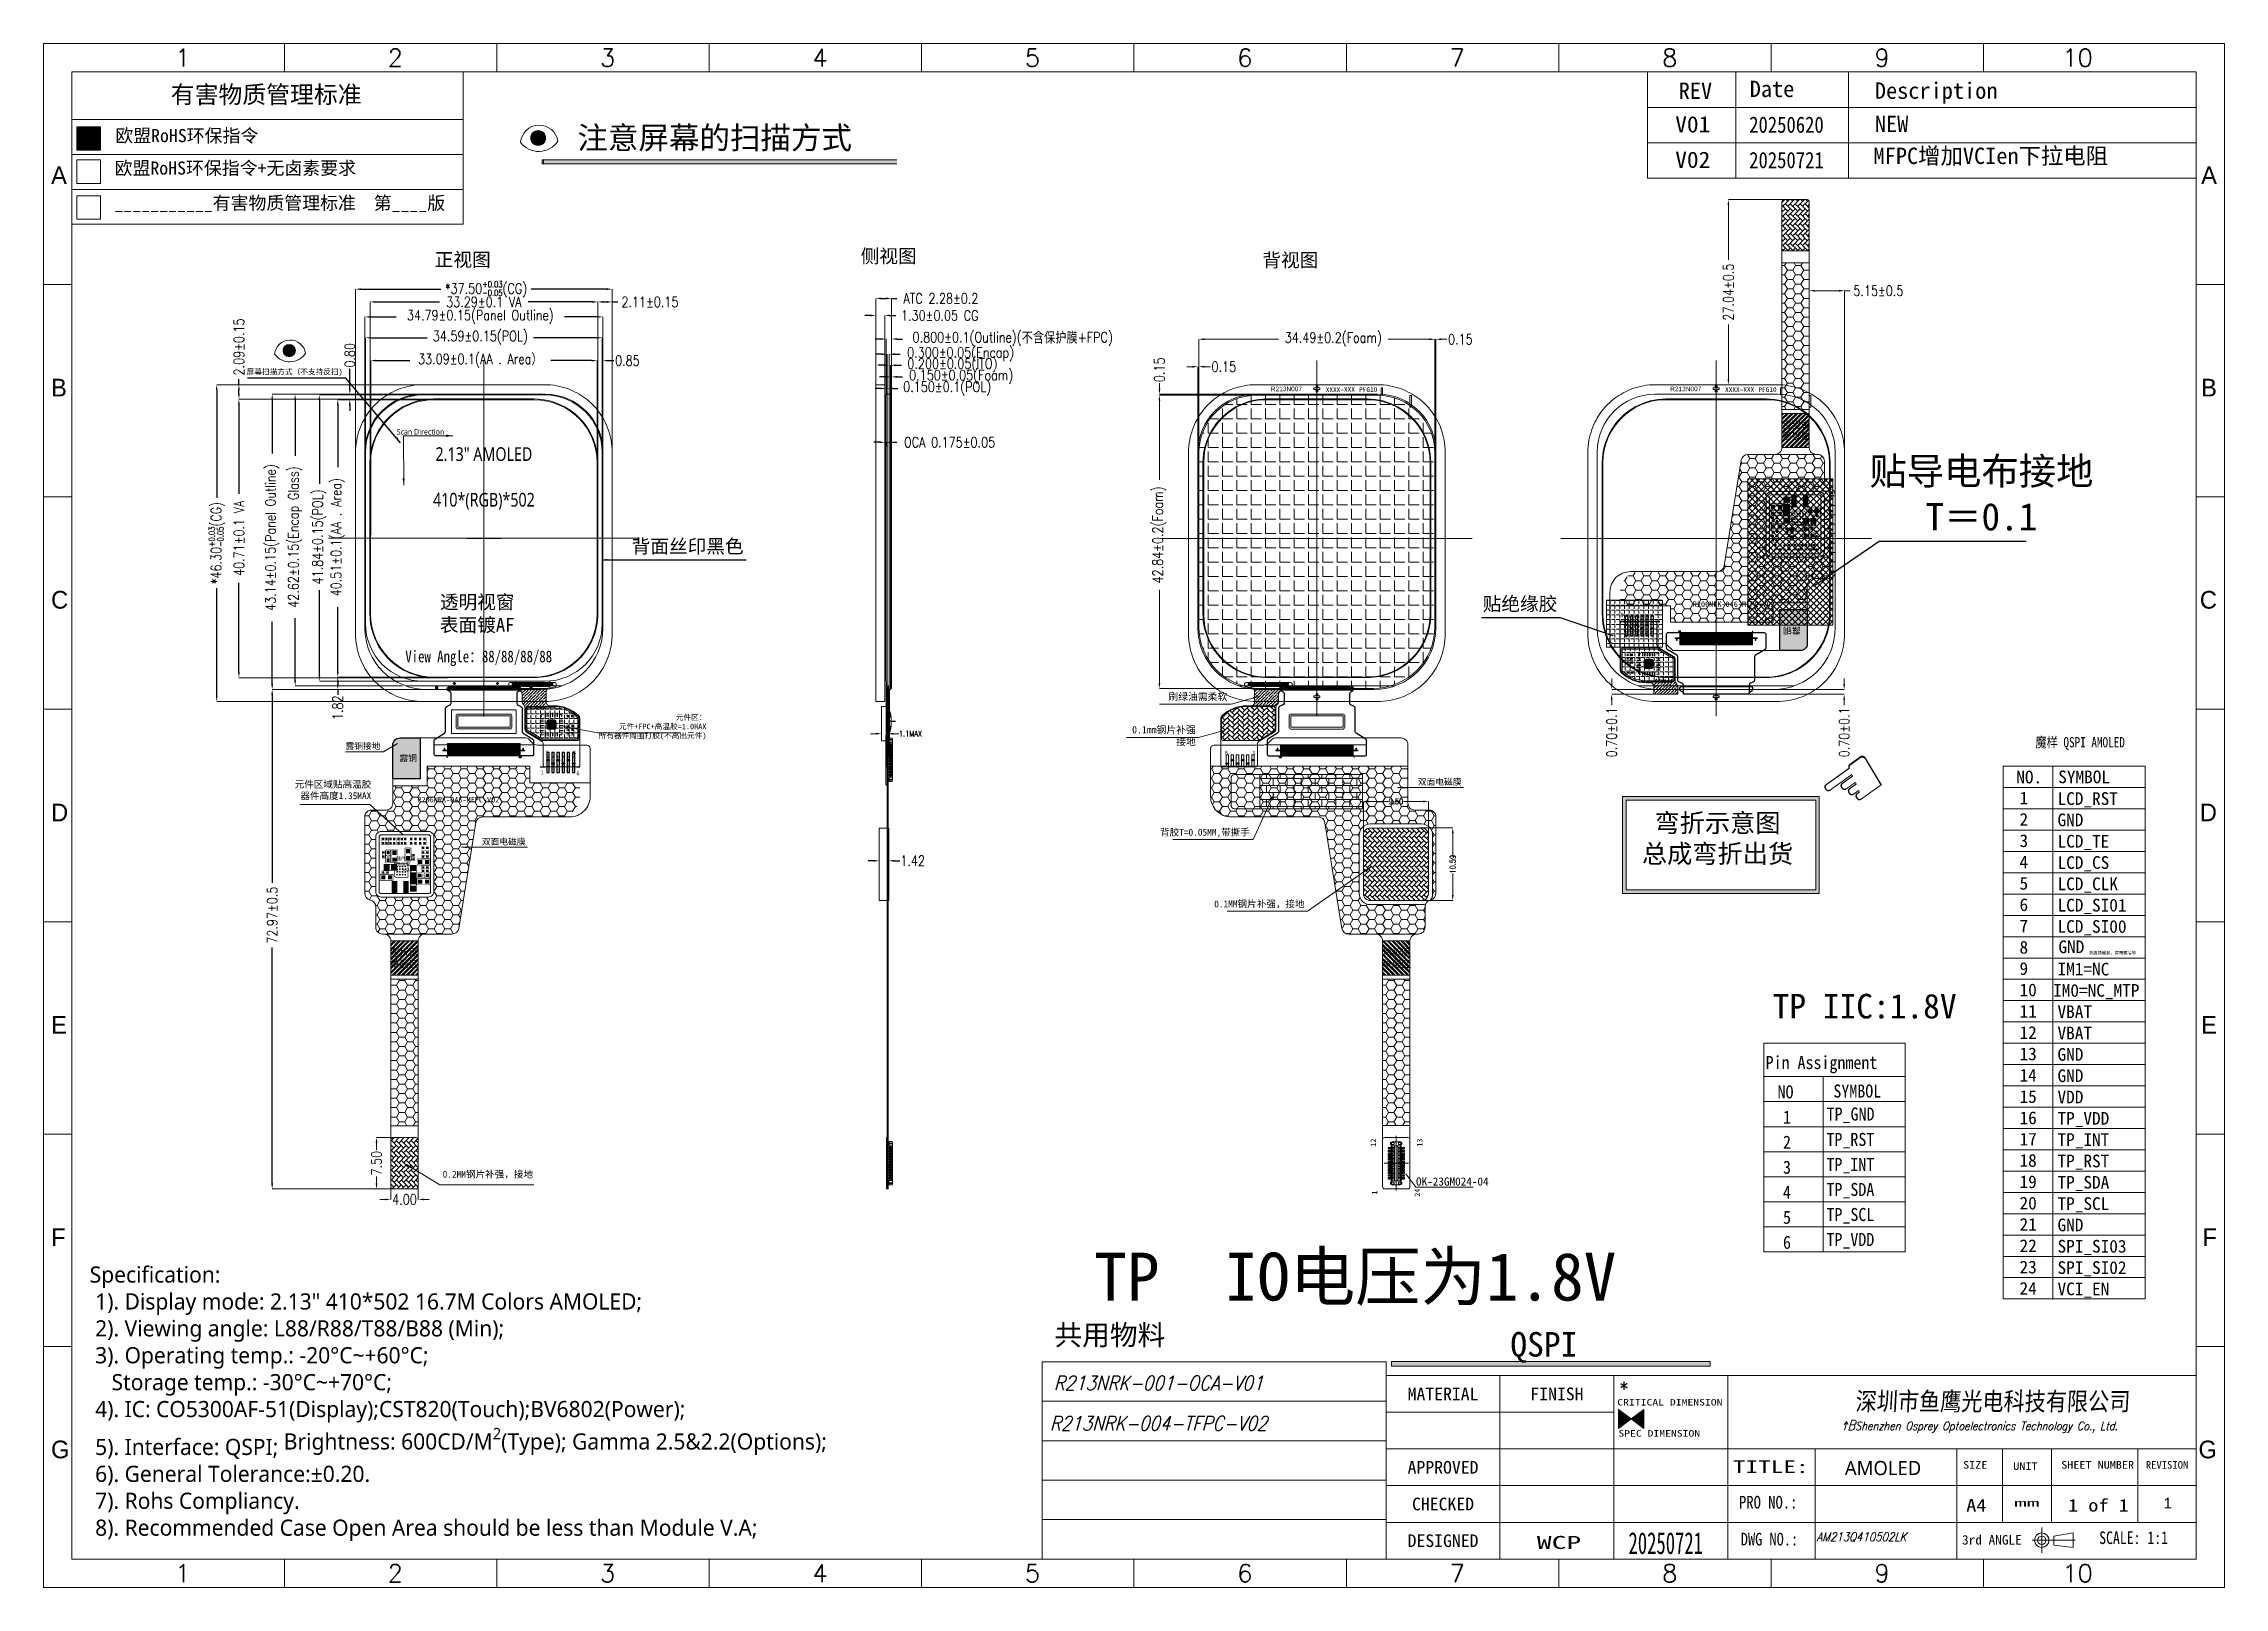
# Model space of a CAD drawing. Header units: millimetres. Extents: x 1134 to 2451, y -9 to 375.
# Drawn here: x 2132.8 to 2451.4, y 149.9 to 375.4 of the extents above; entities that cross this region are included whole.
import ezdxf
from ezdxf.enums import TextEntityAlignment as Align
from ezdxf.lldxf.tags import DXFTag

# ---------------------------------------------------------------- set-up
doc = ezdxf.new("R2010")
doc.units = ezdxf.units.MM
doc.layers.get('0').update_dxf_attribs({"lineweight": 5})
doc.layers.get('Defpoints').update_dxf_attribs({"lineweight": 5})
for name, color, linetype in [('', 7, 'Continuous'), ('07 Cutline', 4, 'Continuous'), ('12 Center_line', 1, 'Continuous'), ('TOPLAYER', 1, 'Continuous'), ('TOPOVERLAY', 2, 'Continuous'), ('TOPPASTE', 8, 'Continuous'), ('TOPSOLDER', 216, 'Continuous')]:
    doc.layers.add(name, color=color, linetype=linetype)
for name, color, linetype, lineweight in [('COF', 110, 'Continuous', 5), ('COF-IC', 2, 'Continuous', 5), ('DIM', 3, 'Continuous', 5), ('Encap', 210, 'Continuous', 5), ('FPC', 50, 'Continuous', 5), ('ITO', 2, 'Continuous', 5), ('lens', 6, 'Continuous', 13), ('Main-FPC', 2, 'Continuous', 5), ('MFPC', 50, 'Continuous', 5), ('POL', 202, 'Continuous', 5), ('TAPE-Form', 32, 'Continuous', 5), ('TFPC', 50, 'Continuous', 5), ('图框', 7, 'Continuous', 5), ('图框 @ 1', 7, 'Continuous', 5)]:
    doc.layers.add(name, color=color, linetype=linetype, lineweight=lineweight)
doc.styles.add('C-E02$0$HZ', font='')
doc.styles.add('MBC_Arial_Font', font='arial.ttf')
doc.styles.add('RD', font='ROMAND.shx', dxfattribs={"width": 0.8})
doc.styles.get("Standard").update_dxf_attribs({"font": 'txt', "bigfont": 'gbcbig.shx'})
doc.styles.add('STYLE1', font='', dxfattribs={"width": 0.9})
doc.styles.add('TEXTSTYLE_0', font='txt', dxfattribs={"width": 0.8})
doc.styles.add('ZI2.5', font='', dxfattribs={"height": 2.5})
doc.styles.add('宋', font='', dxfattribs={"height": 2})
doc.styles.add('宋体', font='')
doc.styles.add('宝明', font='')
doc.styles.add('样式 3', font='italict.shx', dxfattribs={"width": 0.85, "oblique": 3})
doc.styles.add('汉字', font='')
doc.styles.get('C-E02$0$HZ').set_extended_font_data('SimSun')
doc.styles.get('STYLE1').set_extended_font_data('SimSun')
doc.styles.get('ZI2.5').set_extended_font_data('SimSun')
doc.styles.get('宋').set_extended_font_data('SimSun')
doc.styles.get('宋体').set_extended_font_data('SimSun')
doc.styles.get('宝明').set_extended_font_data('Microsoft YaHei')
doc.styles.get('汉字').set_extended_font_data('SimSun')
tags = doc.linetypes.add('CENTER', pattern=[0.6, 0.375, -0.075, 0.075, -0.075]).pattern_tags.tags
tags[10:11] = [DXFTag(74, 4), DXFTag(75, 0), DXFTag(340, '0'), DXFTag(46, 1.0), DXFTag(50, 0.0), DXFTag(44, 0.0), DXFTag(45, 0.0)]
tags[8:9] = [DXFTag(74, 4), DXFTag(75, 0), DXFTag(340, '0'), DXFTag(46, 1.0), DXFTag(50, 0.0), DXFTag(44, 0.0), DXFTag(45, 0.0)]
tags[6:7] = [DXFTag(74, 4), DXFTag(75, 0), DXFTag(340, '0'), DXFTag(46, 1.0), DXFTag(50, 0.0), DXFTag(44, 0.0), DXFTag(45, 0.0)]
tags[4:5] = [DXFTag(74, 4), DXFTag(75, 0), DXFTag(340, '0'), DXFTag(46, 1.0), DXFTag(50, 0.0), DXFTag(44, 0.0), DXFTag(45, 0.0)]
doc.dimstyles.new('DIM', dxfattribs={"dimtxt": 1.5, "dimasz": 0.8, "dimexe": 0, "dimexo": 0.5, "dimgap": 0.11, "dimtad": 0, "dimzin": 1, "dimdsep": 46, "dimtxsty": 'RD', "dimcen": 0, "dimclrd": 256, "dimclre": 256, "dimclrt": 256, "dimadec": 0, "dimazin": 0, "dimtm": 1e-09, "dimtfac": 1, "dimtofl": 0, "dimtmove": 0, "dimatfit": 3, "dimfxl": 0, "dimlwe": -1, "dimarcsym": 0})
doc.dimstyles.new('副本 XSJ', dxfattribs={"dimtxt": 1.2, "dimasz": 1, "dimexe": 0.5, "dimexo": 0.3, "dimgap": 0.3, "dimtad": 0, "dimdec": 3, "dimzin": 1, "dimdsep": 46, "dimtxsty": '宋体', "dimcen": 2.5, "dimclrd": 256, "dimclre": 256, "dimclrt": 256, "dimadec": 0, "dimazin": 2, "dimtfac": 1, "dimtdec": 3, "dimtmove": 0, "dimatfit": 3, "dimfxl": 0, "dimarcsym": 0})

# ---------------------------------------------------------------- blocks, each defined once
blk = doc.blocks.new('*D104')
at = {"layer": 'Defpoints', "color": 0, "lineweight": 5, "transparency": 16777216}
for p in [(2166.23, 324.2), (2197.16, 324.2), (2197.16, 281.07)]:
    blk.add_point(p, dxfattribs=at)
at = {"layer": 'DIM', "transparency": 16777216}
for p, q in [((2196.66, 324.2), (2166.23, 324.2)), ((2196.66, 281.07), (2166.23, 281.07))]:
    blk.add_line(p, q, dxfattribs=at)
at = {"layer": 'DIM', "lineweight": -2, "transparency": 16777216}
for p, q in [((2166.23, 323.4), (2166.23, 315.54)), ((2166.23, 281.87), (2166.23, 290.98))]:
    blk.add_line(p, q, dxfattribs=at)
at = {"layer": 'DIM', "lineweight": 5, "transparency": 16777216}
for points in [[(2166.09, 323.4), (2166.36, 323.4), (2166.23, 324.2)], [(2166.09, 281.87), (2166.36, 281.87), (2166.23, 281.07)]]:
    blk.add_solid(points, dxfattribs=at)
at = {"layer": 'DIM', "lineweight": 5, "transparency": 16777216, "insert": (2166.23, 303.26), "char_height": 1.5, "attachment_point": 5, "rotation": 90, "style": 'RD'}
blk.add_mtext('43.14±0.15(Panel Outline)', dxfattribs=at)
blk = doc.blocks.new('*D105')
at = {"layer": 'Defpoints', "color": 0, "lineweight": 5, "transparency": 16777216}
for p in [(2197.16, 324.2), (2169.58, 281.59), (2185.75, 281.59)]:
    blk.add_point(p, dxfattribs=at)
at = {"layer": 'DIM', "transparency": 16777216}
for p, q in [((2196.66, 324.2), (2169.58, 324.2)), ((2185.25, 281.59), (2169.58, 281.59))]:
    blk.add_line(p, q, dxfattribs=at)
at = {"layer": 'DIM', "lineweight": -2, "transparency": 16777216}
for p, q in [((2169.58, 323.4), (2169.58, 315.19)), ((2169.58, 282.39), (2169.58, 291.48))]:
    blk.add_line(p, q, dxfattribs=at)
at = {"layer": 'DIM', "lineweight": 5, "transparency": 16777216}
for points in [[(2169.45, 323.4), (2169.71, 323.4), (2169.58, 324.2)], [(2169.45, 282.39), (2169.71, 282.39), (2169.58, 281.59)]]:
    blk.add_solid(points, dxfattribs=at)
at = {"layer": 'DIM', "lineweight": 5, "transparency": 16777216, "insert": (2169.58, 303.34), "char_height": 1.5, "attachment_point": 5, "rotation": 90, "style": 'RD'}
blk.add_mtext('42.62±0.15(Encap Glass)', dxfattribs=at)
blk = doc.blocks.new('*D106')
at = {"layer": 'Defpoints', "color": 0, "lineweight": 5, "transparency": 16777216}
for p in [(2173.12, 324.1), (2197.16, 324.1), (2197.16, 282.27)]:
    blk.add_point(p, dxfattribs=at)
at = {"layer": 'DIM', "transparency": 16777216}
for p, q in [((2196.66, 324.1), (2173.12, 324.1)), ((2196.66, 282.27), (2173.12, 282.27))]:
    blk.add_line(p, q, dxfattribs=at)
at = {"layer": 'DIM', "lineweight": -2, "transparency": 16777216}
for p, q in [((2173.12, 323.3), (2173.12, 311.12)), ((2173.12, 283.07), (2173.12, 295.58))]:
    blk.add_line(p, q, dxfattribs=at)
at = {"layer": 'DIM', "lineweight": 5, "transparency": 16777216}
for points in [[(2172.99, 323.3), (2173.25, 323.3), (2173.12, 324.1)], [(2172.99, 283.07), (2173.25, 283.07), (2173.12, 282.27)]]:
    blk.add_solid(points, dxfattribs=at)
at = {"layer": 'DIM', "lineweight": 5, "transparency": 16777216, "insert": (2173.12, 303.35), "char_height": 1.5, "attachment_point": 5, "rotation": 90, "style": 'RD'}
blk.add_mtext('41.84±0.15(POL)', dxfattribs=at)
blk = doc.blocks.new('*D107')
at = {"layer": 'Defpoints', "color": 0, "lineweight": 5, "transparency": 16777216}
for p in [(2213.7, 329.11), (2180.62, 303.15), (2213.7, 303.15)]:
    blk.add_point(p, dxfattribs=at)
at = {"layer": 'DIM', "transparency": 16777216}
for p, q in [((2180.62, 303.65), (2180.62, 329.11)), ((2213.7, 303.65), (2213.7, 329.11))]:
    blk.add_line(p, q, dxfattribs=at)
at = {"layer": 'DIM', "lineweight": -2, "transparency": 16777216}
for p, q in [((2181.42, 329.11), (2186.35, 329.11)), ((2212.9, 329.11), (2206.92, 329.11))]:
    blk.add_line(p, q, dxfattribs=at)
at = {"layer": 'DIM', "lineweight": 5, "transparency": 16777216}
for points in [[(2181.42, 329.25), (2181.42, 328.98), (2180.62, 329.11)], [(2212.9, 329.25), (2212.9, 328.98), (2213.7, 329.11)]]:
    blk.add_solid(points, dxfattribs=at)
at = {"layer": 'DIM', "lineweight": 5, "transparency": 16777216, "insert": (2196.64, 329.11), "char_height": 1.5, "attachment_point": 5, "style": 'RD'}
blk.add_mtext('33.09±0.1(AA . Area）', dxfattribs=at)
blk = doc.blocks.new('*D108')
at = {"layer": 'Defpoints', "color": 0, "lineweight": 5, "transparency": 16777216}
for p in [(2214.45, 332.46), (2179.87, 303.15), (2214.45, 303.15)]:
    blk.add_point(p, dxfattribs=at)
at = {"layer": 'DIM', "transparency": 16777216}
for p, q in [((2179.87, 303.65), (2179.87, 332.46)), ((2214.45, 303.65), (2214.45, 332.46))]:
    blk.add_line(p, q, dxfattribs=at)
at = {"layer": 'DIM', "lineweight": -2, "transparency": 16777216}
for p, q in [((2180.67, 332.46), (2188.87, 332.46)), ((2213.65, 332.46), (2204.41, 332.46))]:
    blk.add_line(p, q, dxfattribs=at)
at = {"layer": 'DIM', "lineweight": 5, "transparency": 16777216}
for points in [[(2180.67, 332.59), (2180.67, 332.32), (2179.87, 332.46)], [(2213.65, 332.59), (2213.65, 332.32), (2214.45, 332.46)]]:
    blk.add_solid(points, dxfattribs=at)
at = {"layer": 'DIM', "lineweight": 5, "transparency": 16777216, "insert": (2196.64, 332.46), "char_height": 1.5, "attachment_point": 5, "style": 'RD'}
blk.add_mtext('34.59±0.15(POL)', dxfattribs=at)
blk = doc.blocks.new('*D109')
at = {"layer": 'Defpoints', "color": 0, "lineweight": 5, "transparency": 16777216}
for p in [(2214.55, 335.5), (2179.77, 303.15), (2214.55, 303.15)]:
    blk.add_point(p, dxfattribs=at)
at = {"layer": 'DIM', "transparency": 16777216}
for p, q in [((2179.77, 303.65), (2179.77, 335.5)), ((2214.55, 303.65), (2214.55, 335.5))]:
    blk.add_line(p, q, dxfattribs=at)
at = {"layer": 'DIM', "lineweight": -2, "transparency": 16777216}
for p, q in [((2180.57, 335.5), (2184.36, 335.5)), ((2213.75, 335.5), (2208.92, 335.5))]:
    blk.add_line(p, q, dxfattribs=at)
at = {"layer": 'DIM', "lineweight": 5, "transparency": 16777216}
for points in [[(2180.57, 335.64), (2180.57, 335.37), (2179.77, 335.5)], [(2213.75, 335.64), (2213.75, 335.37), (2214.55, 335.5)]]:
    blk.add_solid(points, dxfattribs=at)
at = {"layer": 'DIM', "lineweight": 5, "transparency": 16777216, "insert": (2196.64, 335.5), "char_height": 1.5, "attachment_point": 5, "style": 'RD'}
blk.add_mtext('34.79±0.15(Panel Outline)', dxfattribs=at)
blk = doc.blocks.new('*D110')
at = {"layer": 'Defpoints', "color": 0, "lineweight": 5, "transparency": 16777216}
for p in [(2177.57, 324.2), (2197.16, 324.2), (2197.16, 323.4)]:
    blk.add_point(p, dxfattribs=at)
at = {"layer": 'DIM', "lineweight": -2, "transparency": 16777216}
for p, q in [((2177.57, 325), (2177.57, 327.92)), ((2177.57, 322.6), (2177.57, 321.8))]:
    blk.add_line(p, q, dxfattribs=at)
at = {"layer": 'DIM', "transparency": 16777216}
for p, q in [((2196.66, 324.2), (2177.57, 324.2)), ((2196.66, 323.4), (2177.57, 323.4))]:
    blk.add_line(p, q, dxfattribs=at)
at = {"layer": 'DIM', "lineweight": 5, "transparency": 16777216}
for points in [[(2177.43, 325), (2177.7, 325), (2177.57, 324.2)], [(2177.43, 322.6), (2177.7, 322.6), (2177.57, 323.4)]]:
    blk.add_solid(points, dxfattribs=at)
at = {"layer": 'DIM', "lineweight": 5, "transparency": 16777216, "insert": (2177.57, 329.89), "char_height": 1.5, "attachment_point": 5, "rotation": 90, "style": 'RD'}
blk.add_mtext('0.80', dxfattribs=at)
blk = doc.blocks.new('*D111')
at = {"layer": 'Defpoints', "color": 0, "lineweight": 5, "transparency": 16777216}
for p in [(2214.55, 329.11), (2213.7, 303.15), (2214.55, 303.15)]:
    blk.add_point(p, dxfattribs=at)
at = {"layer": 'DIM', "lineweight": -2, "transparency": 16777216}
for p, q in [((2212.9, 329.11), (2212.1, 329.11)), ((2215.35, 329.11), (2216.15, 329.11))]:
    blk.add_line(p, q, dxfattribs=at)
at = {"layer": 'DIM', "transparency": 16777216}
for p, q in [((2213.7, 303.65), (2213.7, 329.11)), ((2214.55, 303.65), (2214.55, 329.11))]:
    blk.add_line(p, q, dxfattribs=at)
at = {"layer": 'DIM', "lineweight": 5, "transparency": 16777216}
for points in [[(2212.9, 329.25), (2212.9, 328.98), (2213.7, 329.11)], [(2215.35, 329.25), (2215.35, 328.98), (2214.55, 329.11)]]:
    blk.add_solid(points, dxfattribs=at)
at = {"layer": 'DIM', "lineweight": 5, "transparency": 16777216, "insert": (2218.12, 329.11), "char_height": 1.5, "attachment_point": 5, "style": 'RD'}
blk.add_mtext('0.85', dxfattribs=at)
blk = doc.blocks.new('*D112')
at = {"layer": 'Defpoints', "color": 0, "lineweight": 5, "transparency": 16777216}
for p in [(2175.81, 281.07), (2197.16, 282.89), (2197.16, 281.07)]:
    blk.add_point(p, dxfattribs=at)
at = {"layer": 'DIM', "transparency": 16777216}
for p, q in [((2196.66, 282.89), (2175.81, 282.89)), ((2196.66, 281.07), (2175.81, 281.07))]:
    blk.add_line(p, q, dxfattribs=at)
at = {"layer": 'DIM', "lineweight": -2, "transparency": 16777216}
for p, q in [((2175.81, 282.09), (2175.81, 281.87)), ((2175.81, 281.07), (2175.81, 280.27))]:
    blk.add_line(p, q, dxfattribs=at)
at = {"layer": 'DIM', "lineweight": 5, "transparency": 16777216}
for points in [[(2175.68, 282.09), (2175.95, 282.09), (2175.81, 282.89)], [(2175.68, 281.87), (2175.95, 281.87), (2175.81, 281.07)]]:
    blk.add_solid(points, dxfattribs=at)
at = {"layer": 'DIM', "lineweight": 5, "transparency": 16777216, "insert": (2175.81, 278.39), "char_height": 1.5, "attachment_point": 5, "rotation": 90, "style": 'RD'}
blk.add_mtext('1.82', dxfattribs=at)
blk = doc.blocks.new('*D113')
at = {"layer": 'Defpoints', "color": 0, "lineweight": 5, "transparency": 16777216}
for p in [(2166.23, 281.07), (2197.16, 281.07), (2184.48, 208.1)]:
    blk.add_point(p, dxfattribs=at)
at = {"layer": 'DIM', "transparency": 16777216}
for p, q in [((2196.66, 281.07), (2166.23, 281.07)), ((2183.98, 208.1), (2166.23, 208.1))]:
    blk.add_line(p, q, dxfattribs=at)
at = {"layer": 'DIM', "lineweight": -2, "transparency": 16777216}
for p, q in [((2166.23, 280.27), (2166.23, 252.8)), ((2166.23, 208.9), (2166.23, 243.38))]:
    blk.add_line(p, q, dxfattribs=at)
at = {"layer": 'DIM', "lineweight": 5, "transparency": 16777216}
for points in [[(2166.09, 280.27), (2166.36, 280.27), (2166.23, 281.07)], [(2166.09, 208.9), (2166.36, 208.9), (2166.23, 208.1)]]:
    blk.add_solid(points, dxfattribs=at)
at = {"layer": 'DIM', "lineweight": 5, "transparency": 16777216, "insert": (2166.23, 248.09), "char_height": 1.5, "attachment_point": 5, "rotation": 90, "style": 'RD'}
blk.add_mtext('72.97±0.5', dxfattribs=at)
blk = doc.blocks.new('*D114')
at = {"layer": 'Defpoints', "color": 0, "lineweight": 5, "transparency": 16777216}
for p in [(2256.71, 332.27), (2255.91, 323.66), (2256.71, 323.42)]:
    blk.add_point(p, dxfattribs=at)
at = {"layer": 'DIM', "lineweight": -2, "transparency": 16777216}
for p, q in [((2255.11, 332.27), (2254.31, 332.27)), ((2257.51, 332.27), (2258.31, 332.27))]:
    blk.add_line(p, q, dxfattribs=at)
at = {"layer": 'DIM', "transparency": 16777216}
for p, q in [((2255.91, 324.16), (2255.91, 332.27)), ((2256.71, 323.92), (2256.71, 332.27))]:
    blk.add_line(p, q, dxfattribs=at)
at = {"layer": 'DIM', "lineweight": 5, "transparency": 16777216}
for points in [[(2255.11, 332.4), (2255.11, 332.14), (2255.91, 332.27)], [(2257.51, 332.4), (2257.51, 332.14), (2256.71, 332.27)]]:
    blk.add_solid(points, dxfattribs=at)
at = {"layer": 'DIM', "lineweight": 5, "transparency": 16777216, "insert": (2274.42, 332.27), "char_height": 1.5, "attachment_point": 5, "style": 'RD'}
blk.add_mtext('0.800±0.1(Outline)(不含保护膜+FPC)', dxfattribs=at)
blk = doc.blocks.new('*D115')
at = {"layer": 'Defpoints', "color": 0, "lineweight": 5, "transparency": 16777216}
for p in [(2256.36, 328.43), (2256.36, 323.76), (2256.56, 323.76)]:
    blk.add_point(p, dxfattribs=at)
at = {"layer": 'DIM', "lineweight": -2, "transparency": 16777216}
for p, q in [((2255.56, 328.43), (2254.76, 328.43)), ((2257.36, 328.43), (2258.16, 328.43))]:
    blk.add_line(p, q, dxfattribs=at)
at = {"layer": 'DIM', "transparency": 16777216}
for p, q in [((2256.36, 324.26), (2256.36, 328.43)), ((2256.56, 324.26), (2256.56, 328.43))]:
    blk.add_line(p, q, dxfattribs=at)
at = {"layer": 'DIM', "lineweight": 5, "transparency": 16777216}
for points in [[(2255.56, 328.56), (2255.56, 328.3), (2256.36, 328.43)], [(2257.36, 328.56), (2257.36, 328.3), (2256.56, 328.43)]]:
    blk.add_solid(points, dxfattribs=at)
at = {"layer": 'DIM', "lineweight": 5, "transparency": 16777216, "insert": (2265.61, 328.43), "char_height": 1.5, "attachment_point": 5, "style": 'RD'}
blk.add_mtext('0.200±0.05(ITO)', dxfattribs=at)
blk = doc.blocks.new('*D116')
at = {"layer": 'Defpoints', "color": 0, "lineweight": 5, "transparency": 16777216}
for p in [(2256.06, 325.04), (2255.91, 323.66), (2256.06, 323.76)]:
    blk.add_point(p, dxfattribs=at)
at = {"layer": 'DIM', "lineweight": -2, "transparency": 16777216}
for p, q in [((2255.11, 325.04), (2254.31, 325.04)), ((2256.86, 325.04), (2257.66, 325.04))]:
    blk.add_line(p, q, dxfattribs=at)
at = {"layer": 'DIM', "transparency": 16777216}
for p, q in [((2255.91, 324.16), (2255.91, 325.04)), ((2256.06, 324.26), (2256.06, 325.04))]:
    blk.add_line(p, q, dxfattribs=at)
at = {"layer": 'DIM', "lineweight": 5, "transparency": 16777216}
for points in [[(2255.11, 325.17), (2255.11, 324.91), (2255.91, 325.04)], [(2256.86, 325.17), (2256.86, 324.91), (2256.06, 325.04)]]:
    blk.add_solid(points, dxfattribs=at)
at = {"layer": 'DIM', "lineweight": 5, "transparency": 16777216, "insert": (2264.85, 325.04), "char_height": 1.5, "attachment_point": 5, "style": 'RD'}
blk.add_mtext('0.150±0.1(POL)', dxfattribs=at)
blk = doc.blocks.new('*D117')
at = {"layer": 'Defpoints', "color": 0, "lineweight": 5, "transparency": 16777216}
for p in [(2197.16, 323.4), (2175.81, 282.89), (2197.16, 282.89)]:
    blk.add_point(p, dxfattribs=at)
at = {"layer": 'DIM', "transparency": 16777216}
for p, q in [((2196.66, 323.4), (2175.81, 323.4)), ((2196.66, 282.89), (2175.81, 282.89))]:
    blk.add_line(p, q, dxfattribs=at)
at = {"layer": 'DIM', "lineweight": -2, "transparency": 16777216}
for p, q in [((2175.81, 322.6), (2175.81, 313.53)), ((2175.81, 283.69), (2175.81, 293.08))]:
    blk.add_line(p, q, dxfattribs=at)
at = {"layer": 'DIM', "lineweight": 5, "transparency": 16777216}
for points in [[(2175.68, 322.6), (2175.95, 322.6), (2175.81, 323.4)], [(2175.68, 283.69), (2175.95, 283.69), (2175.81, 282.89)]]:
    blk.add_solid(points, dxfattribs=at)
at = {"layer": 'DIM', "lineweight": 5, "transparency": 16777216, "insert": (2175.81, 303.31), "char_height": 1.5, "attachment_point": 5, "rotation": 90, "style": 'RD'}
blk.add_mtext('40.51±0.1(AA . Area)', dxfattribs=at)
blk = doc.blocks.new('*D118')
at = {"layer": 'Defpoints', "color": 0, "lineweight": 5, "transparency": 16777216}
for p in [(2336.1, 332.23), (2301.62, 308.25), (2336.1, 307.05)]:
    blk.add_point(p, dxfattribs=at)
at = {"layer": 'DIM', "lineweight": 5, "transparency": 16777216}
for p, q in [((2301.62, 308.75), (2301.62, 332.23)), ((2302.42, 332.23), (2313.23, 332.23)), ((2335.3, 332.23), (2329.28, 332.23)), ((2336.1, 307.55), (2336.1, 332.23))]:
    blk.add_line(p, q, dxfattribs=at)
for points in [[(2302.42, 332.37), (2302.42, 332.1), (2301.62, 332.23)], [(2335.3, 332.37), (2335.3, 332.1), (2336.1, 332.23)]]:
    blk.add_solid(points, dxfattribs=at)
at = {"layer": 'DIM', "lineweight": 5, "transparency": 16777216, "insert": (2321.26, 332.23), "char_height": 1.5, "attachment_point": 5, "style": 'RD'}
blk.add_mtext('\\A1;34.49±0.2(Foam)', dxfattribs=at)
blk = doc.blocks.new('*D119')
at = {"layer": 'Defpoints', "color": 0, "lineweight": 5, "transparency": 16777216}
for p in [(2318.86, 324.05), (2295.86, 281.22), (2313.02, 281.22)]:
    blk.add_point(p, dxfattribs=at)
at = {"layer": 'DIM', "lineweight": 5, "transparency": 16777216}
for p, q in [((2318.36, 324.05), (2295.86, 324.05)), ((2295.86, 323.25), (2295.86, 311.68)), ((2295.86, 282.02), (2295.86, 295.63)), ((2312.52, 281.22), (2295.86, 281.22))]:
    blk.add_line(p, q, dxfattribs=at)
for points in [[(2295.72, 323.25), (2295.99, 323.25), (2295.86, 324.05)], [(2295.72, 282.02), (2295.99, 282.02), (2295.86, 281.22)]]:
    blk.add_solid(points, dxfattribs=at)
at = {"layer": 'DIM', "lineweight": 5, "transparency": 16777216, "insert": (2295.86, 303.65), "char_height": 1.5, "attachment_point": 5, "rotation": 90, "style": 'RD'}
blk.add_mtext('\\A1;42.84±0.2(Foam)', dxfattribs=at)
blk = doc.blocks.new('*D120')
at = {"layer": 'Defpoints', "color": 0, "lineweight": 5, "transparency": 16777216}
for p in [(2256.71, 326.74), (2256.56, 323.76), (2256.71, 319.59)]:
    blk.add_point(p, dxfattribs=at)
at = {"layer": 'DIM', "lineweight": -2, "transparency": 16777216}
for p, q in [((2255.76, 326.74), (2254.96, 326.74)), ((2257.51, 326.74), (2258.31, 326.74))]:
    blk.add_line(p, q, dxfattribs=at)
at = {"layer": 'DIM', "transparency": 16777216}
for p, q in [((2256.56, 324.26), (2256.56, 326.74)), ((2256.71, 320.09), (2256.71, 326.74))]:
    blk.add_line(p, q, dxfattribs=at)
at = {"layer": 'DIM', "lineweight": 5, "transparency": 16777216}
for points in [[(2255.76, 326.87), (2255.76, 326.61), (2256.56, 326.74)], [(2257.51, 326.87), (2257.51, 326.61), (2256.71, 326.74)]]:
    blk.add_solid(points, dxfattribs=at)
at = {"layer": 'DIM', "lineweight": 5, "transparency": 16777216, "insert": (2266.9, 326.74), "char_height": 1.5, "attachment_point": 5, "style": 'RD'}
blk.add_mtext('0.150±0.05(Foam)', dxfattribs=at)
blk = doc.blocks.new('*D121')
at = {"layer": 'Defpoints', "color": 0, "lineweight": 5, "transparency": 16777216}
for p in [(2256.06, 330.05), (2256.06, 323.76), (2256.36, 323.76)]:
    blk.add_point(p, dxfattribs=at)
at = {"layer": 'DIM', "lineweight": -2, "transparency": 16777216}
for p, q in [((2255.26, 330.05), (2254.46, 330.05)), ((2257.16, 330.05), (2257.96, 330.05))]:
    blk.add_line(p, q, dxfattribs=at)
at = {"layer": 'DIM', "transparency": 16777216}
for p, q in [((2256.06, 324.26), (2256.06, 330.05)), ((2256.36, 324.26), (2256.36, 330.05))]:
    blk.add_line(p, q, dxfattribs=at)
at = {"layer": 'DIM', "lineweight": 5, "transparency": 16777216}
for points in [[(2255.26, 330.18), (2255.26, 329.91), (2256.06, 330.05)], [(2257.16, 330.18), (2257.16, 329.91), (2256.36, 330.05)]]:
    blk.add_solid(points, dxfattribs=at)
at = {"layer": 'DIM', "lineweight": 5, "transparency": 16777216, "insert": (2266.81, 330.05), "char_height": 1.5, "attachment_point": 5, "style": 'RD'}
blk.add_mtext('0.300±0.05(Encap)', dxfattribs=at)
blk = doc.blocks.new('*D122')
at = {"layer": 'Defpoints', "color": 0, "lineweight": 5, "transparency": 16777216}
for p in [(2336.1, 332.23), (2336.1, 307.05), (2336.25, 307.13)]:
    blk.add_point(p, dxfattribs=at)
at = {"layer": 'DIM', "lineweight": 5, "transparency": 16777216}
for p, q in [((2335.3, 332.23), (2334.5, 332.23)), ((2336.1, 307.55), (2336.1, 332.23)), ((2336.25, 307.63), (2336.25, 332.23)), ((2337.05, 332.23), (2337.85, 332.23))]:
    blk.add_line(p, q, dxfattribs=at)
for points in [[(2335.3, 332.37), (2335.3, 332.1), (2336.1, 332.23)], [(2337.05, 332.37), (2337.05, 332.1), (2336.25, 332.23)]]:
    blk.add_solid(points, dxfattribs=at)
at = {"layer": 'DIM', "lineweight": 5, "transparency": 16777216, "insert": (2339.82, 332.23), "char_height": 1.5, "attachment_point": 5, "style": 'RD'}
blk.add_mtext('0.15', dxfattribs=at)
blk = doc.blocks.new('*D123')
at = {"layer": 'Defpoints', "color": 0, "lineweight": 5, "transparency": 16777216}
for p in [(2301.47, 328.23), (2301.47, 308.25), (2301.62, 308.25)]:
    blk.add_point(p, dxfattribs=at)
at = {"layer": 'DIM', "lineweight": 5, "transparency": 16777216}
for p, q in [((2300.67, 328.23), (2299.87, 328.23)), ((2301.47, 308.75), (2301.47, 328.23)), ((2301.62, 308.75), (2301.62, 328.23)), ((2302.42, 328.23), (2303.3, 328.23))]:
    blk.add_line(p, q, dxfattribs=at)
for points in [[(2300.67, 328.36), (2300.67, 328.09), (2301.47, 328.23)], [(2302.42, 328.36), (2302.42, 328.09), (2301.62, 328.23)]]:
    blk.add_solid(points, dxfattribs=at)
at = {"layer": 'DIM', "lineweight": 5, "transparency": 16777216, "insert": (2305.27, 328.23), "char_height": 1.5, "attachment_point": 5, "style": 'RD'}
blk.add_mtext('0.15', dxfattribs=at)
blk = doc.blocks.new('*D124')
at = {"layer": 'Defpoints', "color": 0, "lineweight": 5, "transparency": 16777216}
for p in [(2295.86, 324.2), (2318.86, 324.2), (2318.86, 324.05)]:
    blk.add_point(p, dxfattribs=at)
at = {"layer": 'DIM', "lineweight": 5, "transparency": 16777216}
for p, q in [((2295.86, 325), (2295.86, 325.8)), ((2318.36, 324.2), (2295.86, 324.2)), ((2318.36, 324.05), (2295.86, 324.05)), ((2295.86, 323.25), (2295.86, 322.45))]:
    blk.add_line(p, q, dxfattribs=at)
for points in [[(2295.72, 325), (2295.99, 325), (2295.86, 324.2)], [(2295.72, 323.25), (2295.99, 323.25), (2295.86, 324.05)]]:
    blk.add_solid(points, dxfattribs=at)
at = {"layer": 'DIM', "lineweight": 5, "transparency": 16777216, "insert": (2295.86, 327.77), "char_height": 1.5, "attachment_point": 5, "rotation": 90, "style": 'RD'}
blk.add_mtext('0.15', dxfattribs=at)
blk = doc.blocks.new('R213NRK-001-PNL-V01-B')
at = {"layer": 'Encap', "lineweight": 5}
for p, q in [((427.11, 310.02), (426.81, 310.02)), ((426.81, 310.02), (426.81, 267.41)), ((426.81, 267.41), (427.11, 267.41))]:
    blk.add_line(p, q, dxfattribs=at)
at = {"layer": 'ITO', "lineweight": 5}
for p, q in [((427.31, 310.02), (427.11, 310.02)), ((427.11, 310.02), (427.11, 266.89)), ((427.31, 266.89), (427.31, 310.02)), ((427.11, 266.89), (427.31, 266.89))]:
    blk.add_line(p, q, dxfattribs=at)
blk = doc.blocks.new('R213NRK-001-PNLA-V01-B')
at = {"layer": 'POL', "color": 200, "lineweight": 5}
for p, q in [((678.34, 309.75), (678.19, 309.75)), ((678.19, 309.75), (678.19, 267.91)), ((678.34, 267.91), (678.19, 267.91))]:
    blk.add_line(p, q, dxfattribs=at)
at = {"layer": 'ITO', "lineweight": 5}
blk.add_blockref('R213NRK-001-PNL-V01-B', (251.53, -0.17), dxfattribs=at)
blk = doc.blocks.new('R213NRK-001-PNL-V01-C')
at = {"layer": 'Encap', "lineweight": 0}
blk.add_line((482.51, 267.23), (459.69, 267.23), dxfattribs=at)
at = {"layer": 'ITO', "color": 1, "linetype": 'CENTER', "lineweight": 5}
for p, q in [((471.1, 314.79), (471.1, 262.79)), ((493.81, 288.79), (448.39, 288.79))]:
    blk.add_line(p, q, dxfattribs=at)
at = {"layer": 'ITO', "lineweight": 5}
for p, q in [((462.13, 309.85), (480.07, 309.85)), ((453.71, 275.71), (453.71, 301.43)), ((488.49, 301.43), (488.49, 275.71)), ((479.49, 266.71), (462.71, 266.71))]:
    blk.add_line(p, q, dxfattribs=at)
at = {"layer": 'ITO', "color": 1, "linetype": 'CENTER', "lineweight": 0}
for p, q in [((463.76, 309.05), (478.44, 309.05)), ((454.56, 277.73), (454.56, 299.85)), ((487.64, 299.85), (487.64, 277.73)), ((478.44, 268.53), (463.76, 268.53))]:
    blk.add_line(p, q, dxfattribs=at)
at = {"layer": 'ITO', "lineweight": 5}
for centre, radius, start, end in [((462.13, 301.43), 8.42, 90, 180), ((480.07, 301.43), 8.42, 0, 90), ((462.71, 275.71), 9, 180, 270), ((479.49, 275.71), 9, 270, 0)]:
    blk.add_arc(centre, radius, start, end, dxfattribs=at)
at = {"layer": 'ITO', "color": 1, "linetype": 'CENTER', "lineweight": 0}
for centre, start, end in [((463.76, 299.85), 90, 180), ((478.44, 299.85), 360, 90), ((463.76, 277.73), 180, 270), ((478.44, 277.73), 270, 0)]:
    blk.add_arc(centre, 9.2, start, end, dxfattribs=at)
blk = doc.blocks.new('R213NRK-001-Form-V01-A')
at = {"layer": 'TAPE-Form', "lineweight": 5}
h = blk.add_hatch(dxfattribs=at)
h.set_pattern_fill('ANGLE', color=256, scale=0.3)
h.set_pattern_definition([(0, (0, 0), (0, 2.0955), [1.524, -0.5715]), (90, (0, 0), (-2.0955, 1e-16), [1.524, -0.5715])])
h.paths.add_polyline_path([(893.21, 302.41, 0.414214), (884.81, 310.81), (867.12, 310.81, 0.414214), (858.72, 302.41), (858.72, 276.98, 0.414214), (867.72, 267.98), (884.21, 267.98, 0.414214), (893.21, 276.98)])
at = {"layer": 'TAPE-Form', "color": 32, "lineweight": 5}
for p, q in [((867.12, 310.81), (884.81, 310.81)), ((858.72, 276.98), (858.72, 302.41)), ((893.21, 276.98), (893.21, 302.41)), ((867.72, 267.98), (884.21, 267.98))]:
    blk.add_line(p, q, dxfattribs=at)
for centre, radius, start, end in [((867.12, 302.41), 8.4, 90, 180), ((884.81, 302.41), 8.4, 360, 90), ((867.72, 276.98), 9, 180, 270), ((884.21, 276.98), 9, 270, 360)]:
    blk.add_arc(centre, radius, start, end, dxfattribs=at)
blk = doc.blocks.new('R213NRK-001-Form-V01-B')
at = {"layer": 'TAPE-Form', "lineweight": 5}
for p, q in [((912.75, 310.76), (912.75, 267.93)), ((912.9, 310.76), (912.75, 310.76)), ((912.9, 267.93), (912.9, 310.76)), ((912.75, 267.93), (912.9, 267.93))]:
    blk.add_line(p, q, dxfattribs=at)
blk = doc.blocks.new('R213NRK-001-COF-V01-A')
for points in [[(1628.78, 266.69), (1639.38, 266.69)], [(1641.33, 258.68), (1626.84, 258.68)]]:
    blk.add_lwpolyline(points)
at = {"color": 3}
for points in [[(1629.01, 267.06), (1629.07, 267.06), (1629.07, 266.99), (1629.14, 266.99), (1629.14, 266.93), (1629.07, 266.93), (1629.07, 266.86), (1629.01, 266.86), (1629.01, 266.93), (1628.94, 266.93), (1628.94, 266.99), (1629.01, 266.99)], [(1639.09, 267.06), (1639.15, 267.06), (1639.15, 266.99), (1639.22, 266.99), (1639.22, 266.93), (1639.15, 266.93), (1639.15, 266.86), (1639.09, 266.86), (1639.09, 266.93), (1639.02, 266.93), (1639.02, 266.99), (1639.09, 266.99)]]:
    blk.add_lwpolyline(points, close=True, dxfattribs=at)
for points in [[(1629.25, 267.16), (1629.25, 267.11), (1629.25, 267.1), (1629.25, 266.69)], [(1629.26, 266.69), (1629.26, 267.1), (1629.26, 267.11), (1629.26, 267.16)], [(1629.28, 267.16), (1629.28, 267.11), (1629.28, 267.1), (1629.28, 266.69)], [(1629.29, 266.69), (1629.29, 267.1), (1629.29, 267.11), (1629.29, 267.16)], [(1629.31, 267.16), (1629.31, 267.11), (1629.31, 267.1), (1629.31, 266.69)], [(1629.32, 266.69), (1629.32, 267.1), (1629.32, 267.11), (1629.32, 267.16)], [(1629.34, 267.16), (1629.34, 267.11), (1629.34, 267.1), (1629.34, 266.69)], [(1629.35, 266.69), (1629.35, 267.1), (1629.35, 267.11), (1629.35, 267.16)], [(1629.37, 267.16), (1629.37, 267.11), (1629.37, 267.1), (1629.37, 266.69)], [(1629.38, 266.69), (1629.38, 267.1), (1629.38, 267.11), (1629.38, 267.16)], [(1629.4, 267.16), (1629.4, 267.11), (1629.4, 267.1), (1629.4, 266.69)], [(1629.41, 266.69), (1629.41, 267.1), (1629.41, 267.11), (1629.41, 267.16)], [(1629.43, 267.16), (1629.43, 267.11), (1629.43, 267.1), (1629.43, 266.69)], [(1629.44, 266.69), (1629.44, 267.1), (1629.44, 267.11), (1629.44, 267.16)], [(1629.46, 267.16), (1629.46, 267.11), (1629.46, 267.1), (1629.46, 266.69)], [(1629.47, 266.69), (1629.47, 267.1), (1629.47, 267.11), (1629.47, 267.16)], [(1629.49, 267.16), (1629.49, 267.11), (1629.49, 267.1), (1629.49, 266.69)], [(1629.5, 266.69), (1629.5, 267.1), (1629.5, 267.11), (1629.5, 267.16)], [(1629.52, 267.16), (1629.52, 267.11), (1629.52, 267.1), (1629.52, 266.69)], [(1629.53, 266.69), (1629.53, 267.1), (1629.53, 267.11), (1629.53, 267.16)], [(1629.55, 267.16), (1629.55, 267.11), (1629.55, 267.1), (1629.55, 266.69)], [(1629.56, 266.69), (1629.56, 267.1), (1629.56, 267.11), (1629.56, 267.16)], [(1629.58, 267.16), (1629.58, 267.11), (1629.58, 267.1), (1629.58, 266.69)], [(1629.59, 266.69), (1629.59, 267.1), (1629.59, 267.11), (1629.59, 267.16)], [(1629.61, 267.16), (1629.61, 267.11), (1629.61, 267.1), (1629.61, 266.69)], [(1629.62, 266.69), (1629.62, 267.1), (1629.62, 267.11), (1629.62, 267.16)], [(1629.64, 267.16), (1629.64, 267.11), (1629.64, 267.1), (1629.64, 266.69)], [(1629.65, 266.69), (1629.65, 267.1), (1629.65, 267.11), (1629.65, 267.16)], [(1629.67, 267.16), (1629.67, 267.11), (1629.67, 267.1), (1629.67, 266.69)], [(1629.68, 266.69), (1629.68, 267.1), (1629.68, 267.11), (1629.68, 267.16)], [(1629.7, 267.16), (1629.7, 267.11), (1629.7, 267.1), (1629.7, 266.69)], [(1629.71, 266.69), (1629.71, 267.1), (1629.71, 267.11), (1629.71, 267.16)], [(1629.73, 267.16), (1629.73, 267.11), (1629.73, 267.1), (1629.73, 266.69)], [(1629.74, 266.69), (1629.74, 267.1), (1629.74, 267.11), (1629.74, 267.16)], [(1629.76, 267.16), (1629.76, 267.11), (1629.76, 267.1), (1629.76, 266.69)], [(1629.77, 266.69), (1629.77, 267.1), (1629.77, 267.11), (1629.77, 267.16)], [(1629.79, 267.16), (1629.79, 267.11), (1629.79, 267.1), (1629.79, 266.69)], [(1629.8, 266.69), (1629.8, 267.1), (1629.8, 267.11), (1629.8, 267.16)], [(1629.82, 267.16), (1629.82, 267.11), (1629.82, 267.1), (1629.82, 266.69)], [(1629.83, 266.69), (1629.83, 267.1), (1629.83, 267.11), (1629.83, 267.16)], [(1629.85, 266.69), (1629.85, 267.1), (1629.85, 267.11), (1629.85, 267.16)], [(1629.86, 266.69), (1629.86, 267.1), (1629.86, 267.11), (1629.86, 267.16)], [(1629.88, 267.16), (1629.88, 267.11), (1629.88, 267.1), (1629.88, 266.69)], [(1629.89, 266.69), (1629.89, 267.1), (1629.89, 267.11), (1629.89, 267.16)], [(1629.91, 267.16), (1629.91, 267.11), (1629.91, 267.1), (1629.91, 266.69)], [(1629.92, 266.69), (1629.92, 267.1), (1629.92, 267.11), (1629.92, 267.16)], [(1629.94, 267.16), (1629.94, 267.11), (1629.94, 267.1), (1629.94, 266.69)], [(1629.95, 266.69), (1629.95, 267.1), (1629.95, 267.11), (1629.95, 267.16)], [(1629.97, 267.16), (1629.97, 267.11), (1629.97, 267.1), (1629.97, 266.69)], [(1629.98, 266.69), (1629.98, 267.1), (1629.98, 267.11), (1629.98, 267.16)], [(1630, 267.16), (1630, 267.11), (1630, 267.1), (1630, 266.69)], [(1630.01, 266.69), (1630.01, 267.1), (1630.01, 267.11), (1630.01, 267.16)], [(1630.03, 267.16), (1630.03, 267.11), (1630.03, 267.1), (1630.03, 266.69)], [(1630.04, 266.69), (1630.04, 267.1), (1630.04, 267.11), (1630.04, 267.16)], [(1630.06, 267.16), (1630.06, 267.11), (1630.06, 267.1), (1630.06, 266.69)], [(1630.07, 267.16), (1630.07, 267.11), (1630.07, 267.1), (1630.07, 266.69)], [(1630.09, 267.16), (1630.09, 267.11), (1630.09, 267.1), (1630.09, 266.69)], [(1630.1, 266.69), (1630.1, 267.1), (1630.1, 267.11), (1630.1, 267.16)], [(1630.12, 267.16), (1630.12, 267.11), (1630.12, 267.1), (1630.12, 266.69)], [(1630.13, 266.69), (1630.13, 267.1), (1630.13, 267.11), (1630.13, 267.16)], [(1630.15, 267.16), (1630.15, 267.11), (1630.15, 267.1), (1630.15, 266.69)], [(1630.16, 266.69), (1630.16, 267.1), (1630.16, 267.11), (1630.16, 267.16)], [(1630.18, 267.16), (1630.18, 267.11), (1630.18, 267.1), (1630.18, 266.69)], [(1630.19, 266.69), (1630.19, 267.1), (1630.19, 267.11), (1630.19, 267.16)], [(1630.21, 267.16), (1630.21, 267.11), (1630.21, 267.1), (1630.21, 266.69)], [(1630.22, 266.69), (1630.22, 267.1), (1630.22, 267.11), (1630.22, 267.16)], [(1630.24, 267.16), (1630.24, 267.11), (1630.24, 267.1), (1630.24, 266.69)], [(1630.25, 266.69), (1630.25, 267.1), (1630.25, 267.11), (1630.25, 267.16)], [(1630.27, 267.16), (1630.27, 267.11), (1630.27, 267.1), (1630.27, 266.69)], [(1630.28, 266.69), (1630.28, 267.1), (1630.28, 267.11), (1630.28, 267.16)], [(1630.3, 267.16), (1630.3, 267.11), (1630.3, 267.1), (1630.3, 266.69)], [(1630.31, 266.69), (1630.31, 267.1), (1630.31, 267.11), (1630.31, 267.16)], [(1630.33, 267.16), (1630.33, 267.11), (1630.33, 267.1), (1630.33, 266.69)], [(1630.34, 266.69), (1630.34, 267.1), (1630.34, 267.11), (1630.34, 267.16)], [(1630.36, 267.16), (1630.36, 267.11), (1630.36, 267.1), (1630.36, 266.69)], [(1630.37, 266.69), (1630.37, 267.1), (1630.37, 267.11), (1630.37, 267.16)], [(1630.39, 267.16), (1630.39, 267.11), (1630.39, 267.1), (1630.39, 266.69)], [(1630.4, 266.69), (1630.4, 267.1), (1630.4, 267.11), (1630.4, 267.16)], [(1630.42, 267.16), (1630.42, 267.11), (1630.42, 267.1), (1630.42, 266.69)], [(1630.43, 266.69), (1630.43, 267.1), (1630.43, 267.11), (1630.43, 267.16)], [(1630.45, 267.16), (1630.45, 267.11), (1630.45, 267.1), (1630.45, 266.69)], [(1630.46, 266.69), (1630.46, 267.1), (1630.46, 267.11), (1630.46, 267.16)], [(1630.48, 267.16), (1630.48, 267.11), (1630.48, 267.1), (1630.48, 266.69)], [(1630.49, 266.69), (1630.49, 267.1), (1630.49, 267.11), (1630.49, 267.16)], [(1630.51, 267.16), (1630.51, 267.11), (1630.51, 267.1), (1630.51, 266.69)], [(1630.52, 266.69), (1630.52, 267.1), (1630.52, 267.11), (1630.52, 267.16)], [(1630.54, 267.16), (1630.54, 267.11), (1630.54, 267.1), (1630.54, 266.69)], [(1630.55, 266.69), (1630.55, 267.1), (1630.55, 267.11), (1630.55, 267.16)], [(1630.57, 267.16), (1630.57, 267.11), (1630.57, 267.1), (1630.57, 266.69)], [(1630.58, 266.69), (1630.58, 267.1), (1630.58, 267.11), (1630.58, 267.16)], [(1630.6, 267.16), (1630.6, 267.11), (1630.6, 267.1), (1630.6, 266.69)], [(1630.61, 266.69), (1630.61, 267.1), (1630.61, 267.11), (1630.61, 267.16)], [(1630.63, 267.16), (1630.63, 267.11), (1630.63, 267.1), (1630.63, 266.69)], [(1630.64, 266.69), (1630.64, 267.1), (1630.64, 267.11), (1630.64, 267.16)], [(1630.66, 267.16), (1630.66, 267.11), (1630.66, 267.1), (1630.66, 266.69)], [(1630.67, 266.69), (1630.67, 267.1), (1630.67, 267.11), (1630.67, 267.16)], [(1630.69, 267.16), (1630.69, 267.11), (1630.69, 267.1), (1630.69, 266.69)], [(1630.7, 266.69), (1630.7, 267.1), (1630.7, 267.11), (1630.7, 267.16)], [(1630.72, 267.16), (1630.72, 267.11), (1630.72, 267.1), (1630.72, 266.69)], [(1630.73, 266.69), (1630.73, 267.1), (1630.73, 267.11), (1630.73, 267.16)], [(1630.75, 267.16), (1630.75, 267.11), (1630.74, 267.1), (1630.74, 266.69)], [(1630.76, 266.69), (1630.76, 267.1), (1630.76, 267.11), (1630.76, 267.16)], [(1630.78, 267.16), (1630.78, 267.11), (1630.77, 267.1), (1630.77, 266.69)], [(1630.79, 266.69), (1630.79, 267.1), (1630.79, 267.11), (1630.79, 267.16)], [(1630.81, 267.16), (1630.81, 267.11), (1630.8, 267.1), (1630.8, 266.69)], [(1630.82, 266.69), (1630.82, 267.1), (1630.82, 267.11), (1630.82, 267.16)], [(1630.84, 267.16), (1630.84, 267.11), (1630.83, 267.1), (1630.83, 266.69)], [(1630.85, 266.69), (1630.85, 267.1), (1630.85, 267.11), (1630.85, 267.16)], [(1630.87, 267.16), (1630.87, 267.11), (1630.86, 267.1), (1630.86, 266.69)], [(1630.88, 266.69), (1630.88, 267.1), (1630.88, 267.11), (1630.88, 267.16)], [(1630.9, 267.16), (1630.9, 267.11), (1630.89, 267.1), (1630.89, 266.69)], [(1630.91, 266.69), (1630.91, 267.1), (1630.91, 267.11), (1630.91, 267.16)], [(1630.93, 267.16), (1630.93, 267.11), (1630.92, 267.1), (1630.92, 266.69)], [(1630.94, 266.69), (1630.94, 267.1), (1630.94, 267.11), (1630.94, 267.16)], [(1630.96, 267.16), (1630.96, 267.11), (1630.95, 267.1), (1630.95, 266.69)], [(1630.97, 266.69), (1630.97, 267.1), (1630.97, 267.11), (1630.97, 267.16)], [(1630.99, 267.16), (1630.99, 267.11), (1630.98, 267.1), (1630.98, 266.69)], [(1631, 266.69), (1631, 267.1), (1631, 267.11), (1631, 267.16)], [(1631.02, 267.16), (1631.02, 267.11), (1631.01, 267.1), (1631.01, 266.69)], [(1631.03, 266.69), (1631.03, 267.1), (1631.03, 267.11), (1631.03, 267.16)], [(1631.05, 267.16), (1631.05, 267.11), (1631.04, 267.1), (1631.04, 266.69)], [(1631.06, 266.69), (1631.06, 267.1), (1631.06, 267.11), (1631.06, 267.16)], [(1631.08, 267.16), (1631.08, 267.11), (1631.07, 267.1), (1631.07, 266.69)], [(1631.09, 266.69), (1631.09, 267.1), (1631.09, 267.11), (1631.09, 267.16)], [(1631.11, 267.16), (1631.11, 267.11), (1631.1, 267.1), (1631.1, 266.69)], [(1631.12, 266.69), (1631.12, 267.1), (1631.12, 267.11), (1631.12, 267.16)], [(1631.14, 267.16), (1631.14, 267.11), (1631.13, 267.1), (1631.13, 266.69)], [(1631.15, 266.69), (1631.15, 267.1), (1631.15, 267.11), (1631.15, 267.16)], [(1631.17, 267.16), (1631.17, 267.11), (1631.16, 267.1), (1631.16, 266.69)], [(1631.18, 266.69), (1631.18, 267.1), (1631.18, 267.11), (1631.18, 267.16)], [(1631.2, 267.16), (1631.2, 267.11), (1631.19, 267.1), (1631.19, 266.69)], [(1631.21, 266.69), (1631.21, 267.1), (1631.21, 267.11), (1631.21, 267.16)], [(1631.23, 267.16), (1631.23, 267.11), (1631.22, 267.1), (1631.22, 266.69)], [(1631.24, 266.69), (1631.24, 267.1), (1631.24, 267.11), (1631.24, 267.16)], [(1631.26, 267.16), (1631.26, 267.11), (1631.25, 267.1), (1631.25, 266.69)], [(1631.27, 266.69), (1631.27, 267.1), (1631.27, 267.11), (1631.27, 267.16)], [(1631.29, 267.16), (1631.29, 267.11), (1631.28, 267.1), (1631.28, 266.69)], [(1631.3, 266.69), (1631.3, 267.1), (1631.3, 267.11), (1631.3, 267.16)], [(1631.32, 267.16), (1631.32, 267.11), (1631.31, 267.1), (1631.31, 266.69)], [(1631.33, 266.69), (1631.33, 267.1), (1631.33, 267.11), (1631.33, 267.16)], [(1631.35, 267.16), (1631.35, 267.11), (1631.34, 267.1), (1631.34, 266.69)], [(1631.36, 266.69), (1631.36, 267.1), (1631.36, 267.11), (1631.36, 267.16)], [(1631.38, 267.16), (1631.38, 267.11), (1631.37, 267.1), (1631.37, 266.69)], [(1631.39, 266.69), (1631.39, 267.1), (1631.39, 267.11), (1631.39, 267.16)], [(1631.41, 267.16), (1631.41, 267.11), (1631.4, 267.1), (1631.4, 266.69)], [(1631.42, 266.69), (1631.42, 267.1), (1631.42, 267.11), (1631.42, 267.16)], [(1631.44, 267.16), (1631.44, 267.11), (1631.43, 267.1), (1631.43, 266.69)], [(1631.45, 266.69), (1631.45, 267.1), (1631.45, 267.11), (1631.45, 267.16)], [(1631.47, 267.16), (1631.47, 267.11), (1631.46, 267.1), (1631.46, 266.69)], [(1631.48, 266.69), (1631.48, 267.1), (1631.48, 267.11), (1631.48, 267.16)], [(1631.5, 267.16), (1631.5, 267.11), (1631.49, 267.1), (1631.49, 266.69)], [(1631.51, 266.69), (1631.51, 267.1), (1631.51, 267.11), (1631.51, 267.16)], [(1631.53, 267.16), (1631.53, 267.11), (1631.52, 267.1), (1631.52, 266.69)], [(1631.54, 266.69), (1631.54, 267.1), (1631.54, 267.11), (1631.54, 267.16)], [(1631.56, 267.16), (1631.56, 267.11), (1631.55, 267.1), (1631.55, 266.69)], [(1631.57, 266.69), (1631.57, 267.1), (1631.57, 267.11), (1631.57, 267.16)], [(1631.59, 267.16), (1631.59, 267.11), (1631.58, 267.1), (1631.58, 266.69)], [(1631.6, 266.69), (1631.6, 267.1), (1631.6, 267.11), (1631.6, 267.16)], [(1631.62, 267.16), (1631.62, 267.11), (1631.61, 267.1), (1631.61, 266.69)], [(1631.63, 266.69), (1631.63, 267.1), (1631.63, 267.11), (1631.63, 267.16)], [(1631.65, 267.16), (1631.65, 267.11), (1631.64, 267.1), (1631.64, 266.69)], [(1631.66, 266.69), (1631.66, 267.1), (1631.66, 267.11), (1631.66, 267.16)], [(1631.68, 267.16), (1631.68, 267.11), (1631.67, 267.1), (1631.67, 266.69)], [(1631.69, 266.69), (1631.69, 267.1), (1631.69, 267.11), (1631.69, 267.16)], [(1631.71, 267.16), (1631.71, 267.11), (1631.7, 267.1), (1631.7, 266.69)], [(1631.72, 266.69), (1631.72, 267.1), (1631.72, 267.11), (1631.72, 267.16)], [(1631.74, 267.16), (1631.74, 267.11), (1631.73, 267.1), (1631.73, 266.69)], [(1631.75, 266.69), (1631.75, 267.1), (1631.75, 267.11), (1631.75, 267.16)], [(1631.77, 267.16), (1631.77, 267.11), (1631.76, 267.1), (1631.76, 266.69)], [(1631.78, 266.69), (1631.78, 267.1), (1631.78, 267.11), (1631.78, 267.16)], [(1631.8, 267.16), (1631.8, 267.11), (1631.79, 267.1), (1631.79, 266.69)], [(1631.81, 266.69), (1631.81, 267.1), (1631.81, 267.11), (1631.81, 267.16)], [(1631.83, 267.16), (1631.83, 267.11), (1631.82, 267.1), (1631.82, 266.69)], [(1631.84, 266.69), (1631.84, 267.1), (1631.84, 267.11), (1631.84, 267.16)], [(1631.86, 267.16), (1631.86, 267.11), (1631.85, 267.1), (1631.85, 266.69)], [(1631.87, 266.69), (1631.87, 267.1), (1631.87, 267.11), (1631.87, 267.16)], [(1631.89, 267.16), (1631.89, 267.11), (1631.88, 267.1), (1631.88, 266.69)], [(1631.9, 266.69), (1631.9, 267.1), (1631.9, 267.11), (1631.9, 267.16)], [(1631.92, 267.16), (1631.92, 267.11), (1631.91, 267.1), (1631.91, 266.69)], [(1631.93, 266.69), (1631.93, 267.1), (1631.93, 267.11), (1631.93, 267.16)], [(1631.95, 267.16), (1631.95, 267.11), (1631.94, 267.1), (1631.94, 266.69)], [(1631.96, 266.69), (1631.96, 267.1), (1631.96, 267.11), (1631.96, 267.16)], [(1631.98, 267.16), (1631.98, 267.11), (1631.97, 267.1), (1631.97, 266.69)], [(1631.99, 266.69), (1631.99, 267.1), (1631.99, 267.11), (1631.99, 267.16)], [(1632.01, 267.16), (1632.01, 267.11), (1632, 267.1), (1632, 266.69)], [(1632.02, 266.69), (1632.02, 267.1), (1632.02, 267.11), (1632.02, 267.16)], [(1632.04, 267.16), (1632.04, 267.11), (1632.03, 267.1), (1632.03, 266.69)], [(1632.05, 266.69), (1632.05, 267.1), (1632.05, 267.11), (1632.05, 267.16)], [(1632.07, 267.16), (1632.07, 267.11), (1632.06, 267.1), (1632.06, 266.69)], [(1632.08, 266.69), (1632.08, 267.1), (1632.08, 267.11), (1632.08, 267.16)], [(1632.1, 267.16), (1632.1, 267.11), (1632.09, 267.1), (1632.09, 266.69)], [(1632.11, 266.69), (1632.11, 267.1), (1632.11, 267.11), (1632.11, 267.16)], [(1632.13, 267.16), (1632.13, 267.11), (1632.12, 267.1), (1632.12, 266.69)], [(1632.14, 266.69), (1632.14, 267.1), (1632.14, 267.11), (1632.14, 267.16)], [(1632.16, 267.16), (1632.16, 267.11), (1632.15, 267.1), (1632.15, 266.69)], [(1632.17, 266.69), (1632.17, 267.1), (1632.17, 267.11), (1632.17, 267.16)], [(1632.19, 267.16), (1632.19, 267.11), (1632.18, 267.1), (1632.18, 266.69)], [(1632.2, 266.69), (1632.2, 267.1), (1632.2, 267.11), (1632.2, 267.16)], [(1632.22, 267.16), (1632.22, 267.11), (1632.21, 267.1), (1632.21, 266.69)], [(1632.23, 266.69), (1632.23, 267.1), (1632.23, 267.11), (1632.23, 267.16)], [(1632.25, 267.16), (1632.25, 267.11), (1632.24, 267.1), (1632.24, 266.69)], [(1632.26, 266.69), (1632.26, 267.1), (1632.26, 267.11), (1632.26, 267.16)], [(1632.28, 267.16), (1632.28, 267.11), (1632.27, 267.1), (1632.27, 266.69)], [(1632.29, 266.69), (1632.29, 267.1), (1632.29, 267.11), (1632.29, 267.16)], [(1632.31, 267.16), (1632.31, 267.11), (1632.3, 267.1), (1632.3, 266.69)], [(1632.32, 266.69), (1632.32, 267.1), (1632.32, 267.11), (1632.32, 267.16)], [(1632.34, 267.16), (1632.34, 267.11), (1632.33, 267.1), (1632.33, 266.69)], [(1632.35, 266.69), (1632.35, 267.1), (1632.35, 267.11), (1632.35, 267.16)], [(1632.37, 267.16), (1632.37, 267.11), (1632.36, 267.1), (1632.36, 266.69)], [(1632.38, 266.69), (1632.38, 267.1), (1632.38, 267.11), (1632.38, 267.16)], [(1632.4, 267.16), (1632.4, 267.11), (1632.39, 267.1), (1632.39, 266.69)], [(1632.41, 266.69), (1632.41, 267.1), (1632.41, 267.11), (1632.41, 267.16)], [(1632.43, 267.16), (1632.43, 267.11), (1632.42, 267.1), (1632.42, 266.69)], [(1632.44, 266.69), (1632.44, 267.1), (1632.44, 267.11), (1632.44, 267.16)], [(1632.46, 267.16), (1632.46, 267.11), (1632.45, 267.1), (1632.45, 266.69)], [(1632.47, 266.69), (1632.47, 267.1), (1632.47, 267.11), (1632.47, 267.16)], [(1632.49, 267.16), (1632.49, 267.11), (1632.48, 267.1), (1632.48, 266.69)], [(1632.5, 266.69), (1632.5, 267.1), (1632.5, 267.11), (1632.5, 267.16)], [(1632.52, 267.16), (1632.52, 267.11), (1632.51, 267.1), (1632.51, 266.69)], [(1632.53, 266.69), (1632.53, 267.1), (1632.53, 267.11), (1632.53, 267.16)], [(1632.55, 267.16), (1632.55, 267.11), (1632.54, 267.1), (1632.54, 266.69)], [(1632.56, 266.69), (1632.56, 267.1), (1632.56, 267.11), (1632.56, 267.16)], [(1632.58, 267.16), (1632.58, 267.11), (1632.57, 267.1), (1632.57, 266.69)], [(1632.59, 266.69), (1632.59, 267.1), (1632.59, 267.11), (1632.59, 267.16)], [(1632.61, 267.16), (1632.61, 267.11), (1632.6, 267.1), (1632.6, 266.69)], [(1632.62, 266.69), (1632.62, 267.1), (1632.62, 267.11), (1632.62, 267.16)], [(1632.64, 267.16), (1632.64, 267.11), (1632.63, 267.1), (1632.63, 266.69)], [(1632.65, 266.69), (1632.65, 267.1), (1632.65, 267.11), (1632.65, 267.16)], [(1632.67, 267.16), (1632.67, 267.11), (1632.66, 267.1), (1632.66, 266.69)], [(1632.68, 266.69), (1632.68, 267.1), (1632.68, 267.11), (1632.68, 267.16)], [(1632.7, 267.16), (1632.7, 267.11), (1632.69, 267.1), (1632.69, 266.69)], [(1632.71, 266.69), (1632.71, 267.1), (1632.71, 267.11), (1632.71, 267.16)], [(1632.73, 267.16), (1632.73, 267.11), (1632.72, 267.1), (1632.72, 266.69)], [(1632.74, 266.69), (1632.74, 267.1), (1632.74, 267.11), (1632.74, 267.16)], [(1632.76, 267.16), (1632.76, 267.11), (1632.75, 267.1), (1632.75, 266.69)], [(1632.77, 266.69), (1632.77, 267.1), (1632.77, 267.11), (1632.77, 267.16)], [(1632.79, 267.16), (1632.79, 267.11), (1632.78, 267.1), (1632.78, 266.69)], [(1632.8, 266.69), (1632.8, 267.1), (1632.8, 267.11), (1632.8, 267.16)], [(1632.82, 267.16), (1632.82, 267.11), (1632.81, 267.1), (1632.81, 266.69)], [(1632.83, 266.69), (1632.83, 267.1), (1632.83, 267.11), (1632.83, 267.16)], [(1632.85, 267.16), (1632.85, 267.11), (1632.84, 267.1), (1632.84, 266.69)], [(1632.86, 266.69), (1632.86, 267.1), (1632.86, 267.11), (1632.86, 267.16)], [(1632.88, 267.16), (1632.88, 267.11), (1632.87, 267.1), (1632.87, 266.69)], [(1632.89, 266.69), (1632.89, 267.1), (1632.89, 267.11), (1632.89, 267.16)], [(1632.91, 267.16), (1632.91, 267.11), (1632.9, 267.1), (1632.9, 266.69)], [(1632.92, 266.69), (1632.92, 267.1), (1632.92, 267.11), (1632.92, 267.16)], [(1632.94, 267.16), (1632.94, 267.11), (1632.93, 267.1), (1632.93, 266.69)], [(1632.95, 266.69), (1632.95, 267.1), (1632.95, 267.11), (1632.95, 267.16)], [(1632.97, 267.16), (1632.97, 267.11), (1632.96, 267.1), (1632.96, 266.69)], [(1632.98, 266.69), (1632.98, 267.1), (1632.98, 267.11), (1632.98, 267.16)], [(1633, 267.16), (1633, 267.11), (1632.99, 267.1), (1632.99, 266.69)], [(1633.01, 266.69), (1633.01, 267.1), (1633.01, 267.11), (1633.01, 267.16)], [(1633.03, 267.16), (1633.03, 267.11), (1633.02, 267.1), (1633.02, 266.69)], [(1633.04, 266.69), (1633.04, 267.1), (1633.04, 267.11), (1633.04, 267.16)], [(1633.06, 267.16), (1633.06, 267.11), (1633.05, 267.1), (1633.05, 266.69)], [(1633.07, 266.69), (1633.07, 267.1), (1633.07, 267.11), (1633.07, 267.16)], [(1633.09, 267.16), (1633.09, 267.11), (1633.08, 267.1), (1633.08, 266.69)], [(1633.1, 266.69), (1633.1, 267.1), (1633.1, 267.11), (1633.1, 267.16)], [(1633.12, 267.16), (1633.12, 267.11), (1633.11, 267.1), (1633.11, 266.69)], [(1633.13, 266.69), (1633.13, 267.1), (1633.13, 267.11), (1633.13, 267.16)], [(1633.15, 267.16), (1633.15, 267.11), (1633.14, 267.1), (1633.14, 266.69)], [(1633.16, 266.69), (1633.16, 267.1), (1633.16, 267.11), (1633.16, 267.16)], [(1633.18, 267.16), (1633.18, 267.11), (1633.17, 267.1), (1633.17, 266.69)], [(1633.19, 266.69), (1633.19, 267.1), (1633.19, 267.11), (1633.19, 267.16)], [(1633.21, 267.16), (1633.21, 267.11), (1633.2, 267.1), (1633.2, 266.69)], [(1633.22, 266.69), (1633.22, 267.1), (1633.22, 267.11), (1633.22, 267.16)], [(1633.24, 267.16), (1633.24, 267.11), (1633.23, 267.1), (1633.23, 266.69)], [(1633.25, 266.69), (1633.25, 267.1), (1633.25, 267.11), (1633.25, 267.16)], [(1633.27, 267.16), (1633.27, 267.11), (1633.26, 267.1), (1633.26, 266.69)], [(1633.28, 266.69), (1633.28, 267.1), (1633.28, 267.11), (1633.28, 267.16)], [(1633.3, 267.16), (1633.3, 267.11), (1633.29, 267.1), (1633.29, 266.69)], [(1633.31, 266.69), (1633.31, 267.1), (1633.31, 267.11), (1633.31, 267.16)], [(1633.33, 267.16), (1633.33, 267.11), (1633.32, 267.1), (1633.32, 266.69)], [(1633.34, 266.69), (1633.34, 267.1), (1633.34, 267.11), (1633.34, 267.16)], [(1633.36, 267.16), (1633.36, 267.11), (1633.35, 267.1), (1633.35, 266.69)], [(1633.37, 266.69), (1633.37, 267.1), (1633.37, 267.11), (1633.37, 267.16)], [(1633.39, 267.16), (1633.39, 267.11), (1633.38, 267.1), (1633.38, 266.69)], [(1633.4, 266.69), (1633.4, 267.1), (1633.4, 267.11), (1633.4, 267.16)], [(1633.42, 267.16), (1633.42, 267.11), (1633.41, 267.1), (1633.41, 266.69)], [(1633.43, 266.69), (1633.43, 267.1), (1633.43, 267.11), (1633.43, 267.16)], [(1633.45, 267.16), (1633.45, 267.11), (1633.44, 267.1), (1633.44, 266.69)], [(1633.46, 266.69), (1633.46, 267.1), (1633.46, 267.11), (1633.46, 267.16)], [(1633.48, 267.16), (1633.48, 267.11), (1633.47, 267.1), (1633.47, 266.69)], [(1633.49, 266.69), (1633.49, 267.1), (1633.49, 267.11), (1633.49, 267.16)], [(1633.51, 267.16), (1633.51, 267.11), (1633.5, 267.1), (1633.5, 266.69)], [(1633.52, 266.69), (1633.52, 267.1), (1633.52, 267.11), (1633.52, 267.16)], [(1633.54, 267.16), (1633.54, 267.11), (1633.53, 267.1), (1633.53, 266.69)], [(1633.55, 266.69), (1633.55, 267.1), (1633.55, 267.11), (1633.55, 267.16)], [(1633.57, 267.16), (1633.57, 267.11), (1633.56, 267.1), (1633.56, 266.69)], [(1633.58, 266.69), (1633.58, 267.1), (1633.58, 267.11), (1633.58, 267.16)], [(1633.6, 267.16), (1633.6, 267.11), (1633.59, 267.1), (1633.59, 266.69)], [(1633.61, 266.69), (1633.61, 267.1), (1633.61, 267.11), (1633.61, 267.16)], [(1633.63, 267.16), (1633.63, 267.11), (1633.62, 267.1), (1633.62, 266.69)], [(1633.64, 266.69), (1633.64, 267.1), (1633.64, 267.11), (1633.64, 267.16)], [(1633.66, 267.16), (1633.66, 267.11), (1633.65, 267.1), (1633.65, 266.69)], [(1633.67, 266.69), (1633.67, 267.1), (1633.67, 267.11), (1633.67, 267.16)], [(1633.69, 267.16), (1633.69, 267.11), (1633.68, 267.1), (1633.68, 266.69)], [(1633.7, 266.69), (1633.7, 267.1), (1633.7, 267.11), (1633.7, 267.16)], [(1633.71, 266.69), (1633.71, 267.1), (1633.72, 267.11), (1633.72, 267.16)], [(1633.73, 267.16), (1633.73, 267.11), (1633.73, 267.1), (1633.73, 266.69)], [(1633.75, 267.16), (1633.75, 267.11), (1633.74, 267.1), (1633.74, 266.69)], [(1633.76, 266.69), (1633.76, 267.1), (1633.76, 267.11), (1633.76, 267.16)], [(1633.78, 267.16), (1633.78, 267.11), (1633.77, 267.1), (1633.77, 266.69)], [(1633.79, 266.69), (1633.79, 267.1), (1633.79, 267.11), (1633.79, 267.16)], [(1633.81, 267.16), (1633.81, 267.11), (1633.8, 267.1), (1633.8, 266.69)], [(1633.82, 266.69), (1633.82, 267.1), (1633.82, 267.11), (1633.82, 267.16)], [(1633.84, 267.16), (1633.84, 267.11), (1633.83, 267.1), (1633.83, 266.69)], [(1633.85, 266.69), (1633.85, 267.1), (1633.85, 267.11), (1633.85, 267.16)], [(1633.87, 267.16), (1633.87, 267.11), (1633.86, 267.1), (1633.86, 266.69)], [(1633.88, 266.69), (1633.88, 267.1), (1633.88, 267.11), (1633.88, 267.16)], [(1633.9, 267.16), (1633.9, 267.11), (1633.89, 267.1), (1633.89, 266.69)], [(1633.91, 266.69), (1633.91, 267.1), (1633.91, 267.11), (1633.91, 267.16)], [(1633.93, 267.16), (1633.93, 267.11), (1633.92, 267.1), (1633.92, 266.69)], [(1633.94, 266.69), (1633.94, 267.1), (1633.94, 267.11), (1633.94, 267.16)], [(1633.96, 267.16), (1633.96, 267.11), (1633.95, 267.1), (1633.95, 266.69)], [(1633.97, 266.69), (1633.97, 267.1), (1633.97, 267.11), (1633.97, 267.16)], [(1633.99, 267.16), (1633.99, 267.11), (1633.98, 267.1), (1633.98, 266.69)], [(1634, 266.69), (1634, 267.1), (1634, 267.11), (1634, 267.16)], [(1634.02, 267.16), (1634.02, 267.11), (1634.01, 267.1), (1634.01, 266.69)], [(1634.03, 266.69), (1634.03, 267.1), (1634.03, 267.11), (1634.03, 267.16)], [(1634.05, 267.16), (1634.05, 267.11), (1634.04, 267.1), (1634.04, 266.69)], [(1634.06, 266.69), (1634.06, 267.1), (1634.06, 267.11), (1634.06, 267.16)], [(1634.08, 267.16), (1634.08, 267.11), (1634.07, 267.1), (1634.07, 266.69)], [(1634.09, 266.69), (1634.09, 267.1), (1634.09, 267.11), (1634.09, 267.16)], [(1634.11, 267.16), (1634.11, 267.11), (1634.1, 267.1), (1634.1, 266.69)], [(1634.12, 266.69), (1634.12, 267.1), (1634.12, 267.11), (1634.12, 267.16)], [(1634.14, 267.16), (1634.14, 267.11), (1634.13, 267.1), (1634.13, 266.69)], [(1634.15, 266.69), (1634.15, 267.1), (1634.15, 267.11), (1634.15, 267.16)], [(1634.17, 267.16), (1634.17, 267.11), (1634.16, 267.1), (1634.16, 266.69)], [(1634.18, 266.69), (1634.18, 267.1), (1634.18, 267.11), (1634.18, 267.16)], [(1634.2, 267.16), (1634.2, 267.11), (1634.19, 267.1), (1634.19, 266.69)], [(1634.21, 266.69), (1634.21, 267.1), (1634.21, 267.11), (1634.21, 267.16)], [(1634.23, 267.16), (1634.23, 267.11), (1634.22, 267.1), (1634.22, 266.69)], [(1634.24, 266.69), (1634.24, 267.1), (1634.24, 267.11), (1634.24, 267.16)], [(1634.26, 267.16), (1634.26, 267.11), (1634.25, 267.1), (1634.25, 266.69)], [(1634.27, 266.69), (1634.27, 267.1), (1634.27, 267.11), (1634.27, 267.16)], [(1634.29, 267.16), (1634.29, 267.11), (1634.28, 267.1), (1634.28, 266.69)], [(1634.3, 266.69), (1634.3, 267.1), (1634.3, 267.11), (1634.3, 267.16)], [(1634.32, 267.16), (1634.32, 267.11), (1634.31, 267.1), (1634.31, 266.69)], [(1634.33, 266.69), (1634.33, 267.1), (1634.33, 267.11), (1634.33, 267.16)], [(1634.35, 267.16), (1634.35, 267.11), (1634.34, 267.1), (1634.34, 266.69)], [(1634.36, 266.69), (1634.36, 267.1), (1634.36, 267.11), (1634.36, 267.16)], [(1634.38, 267.16), (1634.38, 267.11), (1634.37, 267.1), (1634.37, 266.69)], [(1634.39, 266.69), (1634.39, 267.1), (1634.39, 267.11), (1634.39, 267.16)], [(1634.41, 267.16), (1634.41, 267.11), (1634.4, 267.1), (1634.4, 266.69)], [(1634.42, 266.69), (1634.42, 267.1), (1634.42, 267.11), (1634.42, 267.16)], [(1634.44, 267.16), (1634.44, 267.11), (1634.43, 267.1), (1634.43, 266.69)], [(1634.45, 266.69), (1634.45, 267.1), (1634.45, 267.11), (1634.45, 267.16)], [(1634.47, 267.16), (1634.47, 267.11), (1634.46, 267.1), (1634.46, 266.69)], [(1634.48, 266.69), (1634.48, 267.1), (1634.48, 267.11), (1634.48, 267.16)], [(1634.5, 267.16), (1634.5, 267.11), (1634.49, 267.1), (1634.49, 266.69)], [(1634.51, 266.69), (1634.51, 267.1), (1634.51, 267.11), (1634.51, 267.16)], [(1634.53, 267.16), (1634.53, 267.11), (1634.52, 267.1), (1634.52, 266.69)], [(1634.54, 266.69), (1634.54, 267.1), (1634.54, 267.11), (1634.54, 267.16)], [(1634.56, 267.16), (1634.56, 267.11), (1634.55, 267.1), (1634.55, 266.69)], [(1634.57, 266.69), (1634.57, 267.1), (1634.57, 267.11), (1634.57, 267.16)], [(1634.59, 267.16), (1634.59, 267.11), (1634.58, 267.1), (1634.58, 266.69)], [(1634.6, 266.69), (1634.6, 267.1), (1634.6, 267.11), (1634.6, 267.16)], [(1634.62, 267.16), (1634.62, 267.11), (1634.61, 267.1), (1634.61, 266.69)], [(1634.63, 266.69), (1634.63, 267.1), (1634.63, 267.11), (1634.63, 267.16)], [(1634.65, 267.16), (1634.65, 267.11), (1634.64, 267.1), (1634.64, 266.69)], [(1634.66, 266.69), (1634.66, 267.1), (1634.66, 267.11), (1634.66, 267.16)], [(1634.68, 267.16), (1634.68, 267.11), (1634.67, 267.1), (1634.67, 266.69)], [(1634.69, 266.69), (1634.69, 267.1), (1634.69, 267.11), (1634.69, 267.16)], [(1634.71, 267.16), (1634.71, 267.11), (1634.7, 267.1), (1634.7, 266.69)], [(1634.72, 266.69), (1634.72, 267.1), (1634.72, 267.11), (1634.72, 267.16)], [(1634.74, 267.16), (1634.74, 267.11), (1634.73, 267.1), (1634.73, 266.69)], [(1634.75, 266.69), (1634.75, 267.1), (1634.75, 267.11), (1634.75, 267.16)], [(1634.77, 267.16), (1634.77, 267.11), (1634.76, 267.1), (1634.76, 266.69)], [(1634.78, 266.69), (1634.78, 267.1), (1634.78, 267.11), (1634.78, 267.16)], [(1634.8, 267.16), (1634.8, 267.11), (1634.79, 267.1), (1634.79, 266.69)], [(1634.81, 266.69), (1634.81, 267.1), (1634.81, 267.11), (1634.81, 267.16)], [(1634.83, 267.16), (1634.83, 267.11), (1634.82, 267.1), (1634.82, 266.69)], [(1634.84, 266.69), (1634.84, 267.1), (1634.84, 267.11), (1634.84, 267.16)], [(1634.86, 267.16), (1634.86, 267.11), (1634.85, 267.1), (1634.85, 266.69)], [(1634.87, 266.69), (1634.87, 267.1), (1634.87, 267.11), (1634.87, 267.16)], [(1634.89, 267.16), (1634.89, 267.11), (1634.88, 267.1), (1634.88, 266.69)], [(1634.9, 266.69), (1634.9, 267.1), (1634.9, 267.11), (1634.9, 267.16)], [(1634.92, 267.16), (1634.92, 267.11), (1634.91, 267.1), (1634.91, 266.69)], [(1634.93, 266.69), (1634.93, 267.1), (1634.93, 267.11), (1634.93, 267.16)], [(1634.95, 267.16), (1634.95, 267.11), (1634.94, 267.1), (1634.94, 266.69)], [(1634.96, 266.69), (1634.96, 267.1), (1634.96, 267.11), (1634.96, 267.16)], [(1634.98, 267.16), (1634.98, 267.11), (1634.97, 267.1), (1634.97, 266.69)], [(1634.99, 266.69), (1634.99, 267.1), (1634.99, 267.11), (1634.99, 267.16)], [(1635.01, 267.16), (1635.01, 267.11), (1635, 267.1), (1635, 266.69)], [(1635.02, 266.69), (1635.02, 267.1), (1635.02, 267.11), (1635.02, 267.16)], [(1635.04, 267.16), (1635.04, 267.11), (1635.03, 267.1), (1635.03, 266.69)], [(1635.05, 266.69), (1635.05, 267.1), (1635.05, 267.11), (1635.05, 267.16)], [(1635.07, 267.16), (1635.07, 267.11), (1635.06, 267.1), (1635.06, 266.69)], [(1635.08, 266.69), (1635.08, 267.1), (1635.08, 267.11), (1635.08, 267.16)], [(1635.1, 267.16), (1635.1, 267.11), (1635.09, 267.1), (1635.09, 266.69)], [(1635.11, 266.69), (1635.11, 267.1), (1635.11, 267.11), (1635.11, 267.16)], [(1635.13, 267.16), (1635.13, 267.11), (1635.12, 267.1), (1635.12, 266.69)], [(1635.14, 266.69), (1635.14, 267.1), (1635.14, 267.11), (1635.14, 267.16)], [(1635.16, 267.16), (1635.16, 267.11), (1635.15, 267.1), (1635.15, 266.69)], [(1635.17, 266.69), (1635.17, 267.1), (1635.17, 267.11), (1635.17, 267.16)], [(1635.19, 267.16), (1635.19, 267.11), (1635.18, 267.1), (1635.18, 266.69)], [(1635.2, 266.69), (1635.2, 267.1), (1635.2, 267.11), (1635.2, 267.16)], [(1635.22, 267.16), (1635.22, 267.11), (1635.21, 267.1), (1635.21, 266.69)], [(1635.23, 266.69), (1635.23, 267.1), (1635.23, 267.11), (1635.23, 267.16)], [(1635.25, 267.16), (1635.25, 267.11), (1635.24, 267.1), (1635.24, 266.69)], [(1635.26, 266.69), (1635.26, 267.1), (1635.26, 267.11), (1635.26, 267.16)], [(1635.28, 267.16), (1635.28, 267.11), (1635.27, 267.1), (1635.27, 266.69)], [(1635.29, 266.69), (1635.29, 267.1), (1635.29, 267.11), (1635.29, 267.16)], [(1635.31, 267.16), (1635.31, 267.11), (1635.3, 267.1), (1635.3, 266.69)], [(1635.32, 266.69), (1635.32, 267.1), (1635.32, 267.11), (1635.32, 267.16)], [(1635.34, 267.16), (1635.34, 267.11), (1635.33, 267.1), (1635.33, 266.69)], [(1635.35, 266.69), (1635.35, 267.1), (1635.35, 267.11), (1635.35, 267.16)], [(1635.37, 267.16), (1635.37, 267.11), (1635.36, 267.1), (1635.36, 266.69)], [(1635.38, 266.69), (1635.38, 267.1), (1635.38, 267.11), (1635.38, 267.16)], [(1635.4, 267.16), (1635.4, 267.11), (1635.39, 267.1), (1635.39, 266.69)], [(1635.41, 266.69), (1635.41, 267.1), (1635.41, 267.11), (1635.41, 267.16)], [(1635.43, 267.16), (1635.43, 267.11), (1635.42, 267.1), (1635.42, 266.69)], [(1635.44, 266.69), (1635.44, 267.1), (1635.44, 267.11), (1635.44, 267.16)], [(1635.46, 267.16), (1635.46, 267.11), (1635.45, 267.1), (1635.45, 266.69)], [(1635.47, 266.69), (1635.47, 267.1), (1635.47, 267.11), (1635.47, 267.16)], [(1635.49, 267.16), (1635.49, 267.11), (1635.48, 267.1), (1635.48, 266.69)], [(1635.5, 266.69), (1635.5, 267.1), (1635.5, 267.11), (1635.5, 267.16)], [(1635.52, 267.16), (1635.52, 267.11), (1635.51, 267.1), (1635.51, 266.69)], [(1635.53, 266.69), (1635.53, 267.1), (1635.53, 267.11), (1635.53, 267.16)], [(1635.55, 267.16), (1635.55, 267.11), (1635.54, 267.1), (1635.54, 266.69)], [(1635.56, 266.69), (1635.56, 267.1), (1635.56, 267.11), (1635.56, 267.16)], [(1635.58, 267.16), (1635.58, 267.11), (1635.57, 267.1), (1635.57, 266.69)], [(1635.59, 266.69), (1635.59, 267.1), (1635.59, 267.11), (1635.59, 267.16)], [(1635.61, 267.16), (1635.61, 267.11), (1635.6, 267.1), (1635.6, 266.69)], [(1635.62, 266.69), (1635.62, 267.1), (1635.62, 267.11), (1635.62, 267.16)], [(1635.64, 267.16), (1635.64, 267.11), (1635.63, 267.1), (1635.63, 266.69)], [(1635.65, 266.69), (1635.65, 267.1), (1635.65, 267.11), (1635.65, 267.16)], [(1635.67, 267.16), (1635.67, 267.11), (1635.66, 267.1), (1635.66, 266.69)], [(1635.68, 266.69), (1635.68, 267.1), (1635.68, 267.11), (1635.68, 267.16)], [(1635.7, 267.16), (1635.7, 267.11), (1635.69, 267.1), (1635.69, 266.69)], [(1635.71, 266.69), (1635.71, 267.1), (1635.71, 267.11), (1635.71, 267.16)], [(1635.73, 267.16), (1635.73, 267.11), (1635.72, 267.1), (1635.72, 266.69)], [(1635.74, 266.69), (1635.74, 267.1), (1635.74, 267.11), (1635.74, 267.16)], [(1635.76, 267.16), (1635.76, 267.11), (1635.75, 267.1), (1635.75, 266.69)], [(1635.77, 266.69), (1635.77, 267.1), (1635.77, 267.11), (1635.77, 267.16)], [(1635.79, 267.16), (1635.79, 267.11), (1635.78, 267.1), (1635.78, 266.69)], [(1635.8, 266.69), (1635.8, 267.1), (1635.8, 267.11), (1635.8, 267.16)], [(1635.82, 267.16), (1635.82, 267.11), (1635.81, 267.1), (1635.81, 266.69)], [(1635.83, 266.69), (1635.83, 267.1), (1635.83, 267.11), (1635.83, 267.16)], [(1635.85, 267.16), (1635.85, 267.11), (1635.84, 267.1), (1635.84, 266.69)], [(1635.86, 266.69), (1635.86, 267.1), (1635.86, 267.11), (1635.86, 267.16)], [(1635.88, 267.16), (1635.88, 267.11), (1635.87, 267.1), (1635.87, 266.69)], [(1635.89, 266.69), (1635.89, 267.1), (1635.89, 267.11), (1635.89, 267.16)], [(1635.91, 267.16), (1635.91, 267.11), (1635.9, 267.1), (1635.9, 266.69)], [(1635.92, 266.69), (1635.92, 267.1), (1635.92, 267.11), (1635.92, 267.16)], [(1635.94, 267.16), (1635.94, 267.11), (1635.93, 267.1), (1635.93, 266.69)], [(1635.95, 266.69), (1635.95, 267.1), (1635.95, 267.11), (1635.95, 267.16)], [(1635.97, 267.16), (1635.97, 267.11), (1635.96, 267.1), (1635.96, 266.69)], [(1635.98, 266.69), (1635.98, 267.1), (1635.98, 267.11), (1635.98, 267.16)], [(1636, 267.16), (1636, 267.11), (1635.99, 267.1), (1635.99, 266.69)], [(1636.01, 266.69), (1636.01, 267.1), (1636.01, 267.11), (1636.01, 267.16)], [(1636.03, 267.16), (1636.03, 267.11), (1636.02, 267.1), (1636.02, 266.69)], [(1636.04, 266.69), (1636.04, 267.1), (1636.04, 267.11), (1636.04, 267.16)], [(1636.06, 267.16), (1636.06, 267.11), (1636.05, 267.1), (1636.05, 266.69)], [(1636.07, 266.69), (1636.07, 267.1), (1636.07, 267.11), (1636.07, 267.16)], [(1636.09, 267.16), (1636.09, 267.11), (1636.08, 267.1), (1636.08, 266.69)], [(1636.1, 266.69), (1636.1, 267.1), (1636.1, 267.11), (1636.1, 267.16)], [(1636.12, 267.16), (1636.12, 267.11), (1636.11, 267.1), (1636.11, 266.69)], [(1636.13, 266.69), (1636.13, 267.1), (1636.13, 267.11), (1636.13, 267.16)], [(1636.15, 267.16), (1636.15, 267.11), (1636.14, 267.1), (1636.14, 266.69)], [(1636.16, 266.69), (1636.16, 267.1), (1636.16, 267.11), (1636.16, 267.16)], [(1636.18, 267.16), (1636.18, 267.11), (1636.17, 267.1), (1636.17, 266.69)], [(1636.19, 266.69), (1636.19, 267.1), (1636.19, 267.11), (1636.19, 267.16)], [(1636.21, 267.16), (1636.21, 267.11), (1636.2, 267.1), (1636.2, 266.69)], [(1636.22, 266.69), (1636.22, 267.1), (1636.22, 267.11), (1636.22, 267.16)], [(1636.24, 267.16), (1636.24, 267.11), (1636.23, 267.1), (1636.23, 266.69)], [(1636.25, 266.69), (1636.25, 267.1), (1636.25, 267.11), (1636.25, 267.16)], [(1636.27, 267.16), (1636.27, 267.11), (1636.26, 267.1), (1636.26, 266.69)], [(1636.28, 266.69), (1636.28, 267.1), (1636.28, 267.11), (1636.28, 267.16)], [(1636.3, 267.16), (1636.3, 267.11), (1636.29, 267.1), (1636.29, 266.69)], [(1636.31, 266.69), (1636.31, 267.1), (1636.31, 267.11), (1636.31, 267.16)], [(1636.33, 267.16), (1636.33, 267.11), (1636.32, 267.1), (1636.32, 266.69)], [(1636.34, 266.69), (1636.34, 267.1), (1636.34, 267.11), (1636.34, 267.16)], [(1636.36, 267.16), (1636.36, 267.11), (1636.35, 267.1), (1636.35, 266.69)], [(1636.37, 266.69), (1636.37, 267.1), (1636.37, 267.11), (1636.37, 267.16)], [(1636.39, 267.16), (1636.39, 267.11), (1636.38, 267.1), (1636.38, 266.69)], [(1636.4, 266.69), (1636.4, 267.1), (1636.4, 267.11), (1636.4, 267.16)], [(1636.42, 267.16), (1636.42, 267.11), (1636.41, 267.1), (1636.41, 266.69)], [(1636.43, 266.69), (1636.43, 267.1), (1636.43, 267.11), (1636.43, 267.16)], [(1636.45, 267.16), (1636.45, 267.11), (1636.44, 267.1), (1636.44, 266.69)], [(1636.46, 266.69), (1636.46, 267.1), (1636.46, 267.11), (1636.46, 267.16)], [(1636.48, 267.16), (1636.48, 267.11), (1636.47, 267.1), (1636.47, 266.69)], [(1636.49, 266.69), (1636.49, 267.1), (1636.49, 267.11), (1636.49, 267.16)], [(1636.51, 267.16), (1636.51, 267.11), (1636.5, 267.1), (1636.5, 266.69)], [(1636.52, 266.69), (1636.52, 267.1), (1636.52, 267.11), (1636.52, 267.16)], [(1636.54, 267.16), (1636.54, 267.11), (1636.53, 267.1), (1636.53, 266.69)], [(1636.55, 266.69), (1636.55, 267.1), (1636.55, 267.11), (1636.55, 267.16)], [(1636.57, 267.16), (1636.57, 267.11), (1636.56, 267.1), (1636.56, 266.69)], [(1636.58, 266.69), (1636.58, 267.1), (1636.58, 267.11), (1636.58, 267.16)], [(1636.6, 267.16), (1636.6, 267.11), (1636.59, 267.1), (1636.59, 266.69)], [(1636.61, 266.69), (1636.61, 267.1), (1636.61, 267.11), (1636.61, 267.16)], [(1636.63, 267.16), (1636.63, 267.11), (1636.62, 267.1), (1636.62, 266.69)], [(1636.64, 266.69), (1636.64, 267.1), (1636.64, 267.11), (1636.64, 267.16)], [(1636.66, 267.16), (1636.66, 267.11), (1636.65, 267.1), (1636.65, 266.69)], [(1636.67, 266.69), (1636.67, 267.1), (1636.67, 267.11), (1636.67, 267.16)], [(1636.69, 267.16), (1636.69, 267.11), (1636.68, 267.1), (1636.68, 266.69)], [(1636.7, 266.69), (1636.7, 267.1), (1636.7, 267.11), (1636.7, 267.16)], [(1636.72, 267.16), (1636.72, 267.11), (1636.71, 267.1), (1636.71, 266.69)], [(1636.73, 266.69), (1636.73, 267.1), (1636.73, 267.11), (1636.73, 267.16)], [(1636.75, 267.16), (1636.75, 267.11), (1636.74, 267.1), (1636.74, 266.69)], [(1636.76, 266.69), (1636.76, 267.1), (1636.76, 267.11), (1636.76, 267.16)], [(1636.78, 267.16), (1636.78, 267.11), (1636.77, 267.1), (1636.77, 266.69)], [(1636.79, 266.69), (1636.79, 267.1), (1636.79, 267.11), (1636.79, 267.16)], [(1636.81, 267.16), (1636.81, 267.11), (1636.8, 267.1), (1636.8, 266.69)], [(1636.82, 266.69), (1636.82, 267.1), (1636.82, 267.11), (1636.82, 267.16)], [(1636.84, 267.16), (1636.84, 267.11), (1636.83, 267.1), (1636.83, 266.69)], [(1636.85, 266.69), (1636.85, 267.1), (1636.85, 267.11), (1636.85, 267.16)], [(1636.87, 267.16), (1636.87, 267.11), (1636.86, 267.1), (1636.86, 266.69)], [(1636.88, 266.69), (1636.88, 267.1), (1636.88, 267.11), (1636.88, 267.16)], [(1636.9, 267.16), (1636.9, 267.11), (1636.89, 267.1), (1636.89, 266.69)], [(1636.91, 266.69), (1636.91, 267.1), (1636.91, 267.11), (1636.91, 267.16)], [(1636.93, 267.16), (1636.93, 267.11), (1636.92, 267.1), (1636.92, 266.69)], [(1636.94, 266.69), (1636.94, 267.1), (1636.94, 267.11), (1636.94, 267.16)], [(1636.96, 267.16), (1636.96, 267.11), (1636.95, 267.1), (1636.95, 266.69)], [(1636.97, 266.69), (1636.97, 267.1), (1636.97, 267.11), (1636.97, 267.16)], [(1636.99, 267.16), (1636.99, 267.11), (1636.98, 267.1), (1636.98, 266.69)], [(1637, 266.69), (1637, 267.1), (1637, 267.11), (1637, 267.16)], [(1637.02, 267.16), (1637.02, 267.11), (1637.01, 267.1), (1637.01, 266.69)], [(1637.03, 266.69), (1637.03, 267.1), (1637.03, 267.11), (1637.03, 267.16)], [(1637.05, 267.16), (1637.05, 267.11), (1637.04, 267.1), (1637.04, 266.69)], [(1637.06, 266.69), (1637.06, 267.1), (1637.06, 267.11), (1637.06, 267.16)], [(1637.08, 267.16), (1637.08, 267.11), (1637.07, 267.1), (1637.07, 266.69)], [(1637.09, 266.69), (1637.09, 267.1), (1637.09, 267.11), (1637.09, 267.16)], [(1637.11, 267.16), (1637.11, 267.11), (1637.1, 267.1), (1637.1, 266.69)], [(1637.12, 266.69), (1637.12, 267.1), (1637.12, 267.11), (1637.12, 267.16)], [(1637.14, 267.16), (1637.14, 267.11), (1637.13, 267.1), (1637.13, 266.69)], [(1637.15, 266.69), (1637.15, 267.1), (1637.15, 267.11), (1637.15, 267.16)], [(1637.17, 267.16), (1637.17, 267.11), (1637.16, 267.1), (1637.16, 266.69)], [(1637.18, 266.69), (1637.18, 267.1), (1637.18, 267.11), (1637.18, 267.16)], [(1637.2, 267.16), (1637.2, 267.11), (1637.19, 267.1), (1637.19, 266.69)], [(1637.21, 266.69), (1637.21, 267.1), (1637.21, 267.11), (1637.21, 267.16)], [(1637.23, 267.16), (1637.23, 267.11), (1637.22, 267.1), (1637.22, 266.69)], [(1637.24, 266.69), (1637.24, 267.1), (1637.24, 267.11), (1637.24, 267.16)], [(1637.26, 267.16), (1637.26, 267.11), (1637.25, 267.1), (1637.25, 266.69)], [(1637.27, 266.69), (1637.27, 267.1), (1637.27, 267.11), (1637.27, 267.16)], [(1637.29, 267.16), (1637.29, 267.11), (1637.28, 267.1), (1637.28, 266.69)], [(1637.3, 266.69), (1637.3, 267.1), (1637.3, 267.11), (1637.3, 267.16)], [(1637.32, 267.16), (1637.32, 267.11), (1637.31, 267.1), (1637.31, 266.69)], [(1637.33, 266.69), (1637.33, 267.1), (1637.33, 267.11), (1637.33, 267.16)], [(1637.35, 267.16), (1637.35, 267.11), (1637.34, 267.1), (1637.34, 266.69)], [(1637.36, 266.69), (1637.36, 267.1), (1637.36, 267.11), (1637.36, 267.16)], [(1637.38, 267.16), (1637.38, 267.11), (1637.37, 267.1), (1637.37, 266.69)], [(1637.39, 266.69), (1637.39, 267.1), (1637.39, 267.11), (1637.39, 267.16)], [(1637.41, 267.16), (1637.41, 267.11), (1637.4, 267.1), (1637.4, 266.69)], [(1637.42, 266.69), (1637.42, 267.1), (1637.42, 267.11), (1637.42, 267.16)], [(1637.44, 267.16), (1637.44, 267.11), (1637.43, 267.1), (1637.43, 266.69)], [(1637.45, 266.69), (1637.45, 267.1), (1637.45, 267.11), (1637.45, 267.16)], [(1637.47, 267.16), (1637.47, 267.11), (1637.46, 267.1), (1637.46, 266.69)], [(1637.48, 266.69), (1637.48, 267.1), (1637.48, 267.11), (1637.48, 267.16)], [(1637.5, 267.16), (1637.5, 267.11), (1637.49, 267.1), (1637.49, 266.69)], [(1637.51, 266.69), (1637.51, 267.1), (1637.51, 267.11), (1637.51, 267.16)], [(1637.53, 267.16), (1637.53, 267.11), (1637.52, 267.1), (1637.52, 266.69)], [(1637.54, 266.69), (1637.54, 267.1), (1637.54, 267.11), (1637.54, 267.16)], [(1637.56, 267.16), (1637.56, 267.11), (1637.55, 267.1), (1637.55, 266.69)], [(1637.57, 266.69), (1637.57, 267.1), (1637.57, 267.11), (1637.57, 267.16)], [(1637.59, 267.16), (1637.59, 267.11), (1637.58, 267.1), (1637.58, 266.69)], [(1637.6, 266.69), (1637.6, 267.1), (1637.6, 267.11), (1637.6, 267.16)], [(1637.62, 267.16), (1637.62, 267.11), (1637.61, 267.1), (1637.61, 266.69)], [(1637.63, 266.69), (1637.63, 267.1), (1637.63, 267.11), (1637.63, 267.16)], [(1637.65, 267.16), (1637.65, 267.11), (1637.64, 267.1), (1637.64, 266.69)], [(1637.66, 266.69), (1637.66, 267.1), (1637.66, 267.11), (1637.66, 267.16)], [(1637.68, 267.16), (1637.68, 267.11), (1637.67, 267.1), (1637.67, 266.69)], [(1637.69, 266.69), (1637.69, 267.1), (1637.69, 267.11), (1637.69, 267.16)], [(1637.71, 267.16), (1637.71, 267.11), (1637.7, 267.1), (1637.7, 266.69)], [(1637.72, 266.69), (1637.72, 267.1), (1637.72, 267.11), (1637.72, 267.16)], [(1637.74, 267.16), (1637.74, 267.11), (1637.73, 267.1), (1637.73, 266.69)], [(1637.75, 266.69), (1637.75, 267.1), (1637.75, 267.11), (1637.75, 267.16)], [(1637.77, 267.16), (1637.77, 267.11), (1637.76, 267.1), (1637.76, 266.69)], [(1637.78, 266.69), (1637.78, 267.1), (1637.78, 267.11), (1637.78, 267.16)], [(1637.8, 267.16), (1637.8, 267.11), (1637.79, 267.1), (1637.79, 266.69)], [(1637.81, 266.69), (1637.81, 267.1), (1637.81, 267.11), (1637.81, 267.16)], [(1637.83, 267.16), (1637.83, 267.11), (1637.82, 267.1), (1637.82, 266.69)], [(1637.84, 266.69), (1637.84, 267.1), (1637.84, 267.11), (1637.84, 267.16)], [(1637.86, 267.16), (1637.86, 267.11), (1637.85, 267.1), (1637.85, 266.69)], [(1637.87, 266.69), (1637.87, 267.1), (1637.87, 267.11), (1637.87, 267.16)], [(1637.89, 267.16), (1637.89, 267.11), (1637.88, 267.1), (1637.88, 266.69)], [(1637.9, 266.69), (1637.9, 267.1), (1637.9, 267.11), (1637.9, 267.16)], [(1637.92, 267.16), (1637.92, 267.11), (1637.91, 267.1), (1637.91, 266.69)], [(1637.93, 266.69), (1637.93, 267.1), (1637.93, 267.11), (1637.93, 267.16)], [(1637.95, 267.16), (1637.95, 267.11), (1637.94, 267.1), (1637.94, 266.69)], [(1637.96, 266.69), (1637.96, 267.1), (1637.96, 267.11), (1637.96, 267.16)], [(1637.98, 267.16), (1637.98, 267.11), (1637.97, 267.1), (1637.97, 266.69)], [(1637.99, 266.69), (1637.99, 267.1), (1637.99, 267.11), (1637.99, 267.16)], [(1638.01, 267.16), (1638.01, 267.11), (1638, 267.1), (1638, 266.69)], [(1638.02, 266.69), (1638.02, 267.1), (1638.02, 267.11), (1638.02, 267.16)], [(1638.04, 267.16), (1638.04, 267.11), (1638.03, 267.1), (1638.03, 266.69)], [(1638.05, 266.69), (1638.05, 267.1), (1638.05, 267.11), (1638.05, 267.16)], [(1638.07, 267.16), (1638.07, 267.11), (1638.06, 267.1), (1638.06, 266.69)], [(1638.08, 266.69), (1638.08, 267.1), (1638.08, 267.11), (1638.08, 267.16)], [(1638.1, 267.16), (1638.1, 267.11), (1638.09, 267.1), (1638.09, 266.69)], [(1638.11, 266.69), (1638.11, 267.1), (1638.11, 267.11), (1638.11, 267.16)], [(1638.13, 267.16), (1638.13, 267.11), (1638.12, 267.1), (1638.12, 266.69)], [(1638.14, 266.69), (1638.14, 267.1), (1638.14, 267.11), (1638.14, 267.16)], [(1638.16, 267.16), (1638.16, 267.11), (1638.15, 267.1), (1638.15, 266.69)], [(1638.17, 266.69), (1638.17, 267.1), (1638.17, 267.11), (1638.17, 267.16)], [(1638.19, 267.16), (1638.19, 267.11), (1638.18, 267.1), (1638.18, 266.69)], [(1638.2, 266.69), (1638.2, 267.1), (1638.2, 267.11), (1638.2, 267.16)], [(1638.22, 267.16), (1638.22, 267.11), (1638.21, 267.1), (1638.21, 266.69)], [(1638.23, 266.69), (1638.23, 267.1), (1638.23, 267.11), (1638.23, 267.16)], [(1638.24, 267.16), (1638.24, 267.11), (1638.24, 267.1), (1638.24, 266.69)], [(1638.26, 266.69), (1638.26, 267.1), (1638.25, 267.11), (1638.25, 267.16)], [(1638.27, 267.16), (1638.27, 267.11), (1638.27, 267.1), (1638.27, 266.69)], [(1638.29, 266.69), (1638.29, 267.1), (1638.28, 267.11), (1638.28, 267.16)], [(1638.3, 267.16), (1638.3, 267.11), (1638.3, 267.1), (1638.3, 266.69)], [(1638.32, 266.69), (1638.32, 267.1), (1638.31, 267.11), (1638.31, 267.16)], [(1638.33, 267.16), (1638.33, 267.11), (1638.33, 267.1), (1638.33, 266.69)], [(1638.35, 266.69), (1638.35, 267.1), (1638.34, 267.11), (1638.34, 267.16)], [(1638.36, 267.16), (1638.36, 267.11), (1638.36, 267.1), (1638.36, 266.69)], [(1638.38, 266.69), (1638.38, 267.1), (1638.37, 267.11), (1638.37, 267.16)], [(1638.39, 267.16), (1638.39, 267.11), (1638.39, 267.1), (1638.39, 266.69)], [(1638.41, 266.69), (1638.41, 267.1), (1638.4, 267.11), (1638.4, 267.16)], [(1638.42, 267.16), (1638.42, 267.11), (1638.42, 267.1), (1638.42, 266.69)], [(1638.44, 266.69), (1638.44, 267.1), (1638.43, 267.11), (1638.43, 267.16)], [(1638.45, 267.16), (1638.45, 267.11), (1638.45, 267.1), (1638.45, 266.69)], [(1638.47, 266.69), (1638.47, 267.1), (1638.46, 267.11), (1638.46, 267.16)], [(1638.48, 267.16), (1638.48, 267.11), (1638.48, 267.1), (1638.48, 266.69)], [(1638.5, 266.69), (1638.5, 267.1), (1638.49, 267.11), (1638.49, 267.16)], [(1638.51, 267.16), (1638.51, 267.11), (1638.51, 267.1), (1638.51, 266.69)], [(1638.53, 266.69), (1638.53, 267.1), (1638.52, 267.11), (1638.52, 267.16)], [(1638.54, 267.16), (1638.54, 267.11), (1638.54, 267.1), (1638.54, 266.69)], [(1638.56, 266.69), (1638.56, 267.1), (1638.55, 267.11), (1638.55, 267.16)], [(1638.57, 267.16), (1638.57, 267.11), (1638.57, 267.1), (1638.57, 266.69)], [(1638.59, 266.69), (1638.59, 267.1), (1638.58, 267.11), (1638.58, 267.16)], [(1638.6, 267.16), (1638.6, 267.11), (1638.6, 267.1), (1638.6, 266.69)], [(1638.62, 266.69), (1638.62, 267.1), (1638.61, 267.11), (1638.61, 267.16)], [(1638.63, 267.16), (1638.63, 267.11), (1638.63, 267.1), (1638.63, 266.69)], [(1638.65, 266.69), (1638.65, 267.1), (1638.64, 267.11), (1638.64, 267.16)], [(1638.66, 267.16), (1638.66, 267.11), (1638.66, 267.1), (1638.66, 266.69)], [(1638.68, 266.69), (1638.68, 267.1), (1638.67, 267.11), (1638.67, 267.16)], [(1638.69, 267.16), (1638.69, 267.11), (1638.69, 267.1), (1638.69, 266.69)], [(1638.71, 266.69), (1638.71, 267.1), (1638.7, 267.11), (1638.7, 267.16)], [(1638.72, 267.16), (1638.72, 267.11), (1638.72, 267.1), (1638.72, 266.69)], [(1638.74, 266.69), (1638.74, 267.1), (1638.73, 267.11), (1638.73, 267.16)], [(1638.75, 267.16), (1638.75, 267.11), (1638.75, 267.1), (1638.75, 266.69)], [(1638.77, 266.69), (1638.77, 267.1), (1638.76, 267.11), (1638.76, 267.16)], [(1638.78, 267.16), (1638.78, 267.11), (1638.78, 267.1), (1638.78, 266.69)], [(1638.8, 266.69), (1638.8, 267.1), (1638.79, 267.11), (1638.79, 267.16)], [(1638.81, 267.16), (1638.81, 267.11), (1638.81, 267.1), (1638.81, 266.69)], [(1638.83, 266.69), (1638.83, 267.1), (1638.82, 267.11), (1638.82, 267.16)], [(1638.84, 267.16), (1638.84, 267.11), (1638.84, 267.1), (1638.84, 266.69)], [(1638.86, 266.69), (1638.86, 267.1), (1638.85, 267.11), (1638.85, 267.16)], [(1638.87, 267.16), (1638.87, 267.11), (1638.87, 267.1), (1638.87, 266.69)], [(1638.89, 266.69), (1638.89, 267.1), (1638.88, 267.11), (1638.88, 267.16)], [(1638.9, 267.16), (1638.9, 267.11), (1638.9, 267.1), (1638.9, 266.69)], [(1638.92, 266.69), (1638.92, 267.1), (1638.91, 267.11), (1638.91, 267.16)], [(1628.8, 257.08), (1628.8, 257.18), (1628.78, 257.21), (1628.78, 257.83), (1628.08, 257.83), (1628.08, 257.93), (1628.28, 257.93), (1628.28, 258.23), (1628.38, 258.23), (1628.38, 257.93), (1628.78, 257.93), (1628.78, 258.68)], [(1628.83, 257.08), (1628.83, 257.18), (1628.85, 257.21), (1628.85, 258.68)], [(1628.91, 258.68), (1628.91, 257.21), (1628.93, 257.18), (1628.93, 257.08)], [(1628.96, 257.08), (1628.96, 257.18), (1628.98, 257.21), (1628.98, 258.68)], [(1629.04, 258.68), (1629.04, 257.21), (1629.06, 257.18), (1629.06, 257.08)], [(1629.09, 257.08), (1629.09, 257.18), (1629.11, 257.21), (1629.11, 258.68)], [(1629.17, 258.68), (1629.17, 257.21), (1629.19, 257.18), (1629.19, 257.08)], [(1629.22, 257.08), (1629.22, 257.18), (1629.24, 257.21), (1629.24, 258.68)], [(1629.3, 258.68), (1629.3, 257.21), (1629.32, 257.18), (1629.32, 257.08)], [(1629.35, 257.08), (1629.35, 257.18), (1629.37, 257.21), (1629.37, 258.68)], [(1629.45, 257.08), (1629.45, 257.18), (1629.43, 257.21), (1629.43, 258.68)], [(1629.5, 258.68), (1629.5, 257.21), (1629.48, 257.18), (1629.48, 257.08)], [(1629.58, 257.08), (1629.58, 257.18), (1629.56, 257.21), (1629.56, 258.68)], [(1629.61, 257.08), (1629.61, 257.18), (1629.63, 257.21), (1629.63, 258.68)], [(1629.69, 258.68), (1629.69, 257.21), (1629.71, 257.18), (1629.71, 257.08)], [(1629.76, 258.68), (1629.76, 257.21), (1629.74, 257.18), (1629.74, 257.08)], [(1629.84, 257.08), (1629.84, 257.18), (1629.82, 257.21), (1629.82, 258.68)], [(1629.89, 258.68), (1629.89, 257.21), (1629.87, 257.18), (1629.87, 257.08)], [(1629.95, 258.68), (1629.95, 257.21), (1629.97, 257.18), (1629.97, 257.08)], [(1630, 257.08), (1630, 257.18), (1630.02, 257.21), (1630.02, 258.68)], [(1630.1, 257.08), (1630.1, 257.18), (1630.08, 257.21), (1630.08, 258.68)], [(1630.15, 258.68), (1630.15, 257.21), (1630.13, 257.18), (1630.13, 257.08)], [(1630.21, 258.68), (1630.21, 257.21), (1630.23, 257.18), (1630.23, 257.08)], [(1630.26, 257.08), (1630.26, 257.18), (1630.28, 257.21), (1630.28, 258.68)], [(1630.36, 257.08), (1630.36, 257.18), (1630.34, 257.21), (1630.34, 258.68)], [(1630.41, 258.68), (1630.41, 257.21), (1630.39, 257.18), (1630.39, 257.08)], [(1630.47, 258.68), (1630.47, 257.21), (1630.49, 257.18), (1630.49, 257.08)], [(1630.52, 257.08), (1630.52, 257.18), (1630.54, 257.21), (1630.54, 258.68)], [(1630.6, 258.68), (1630.6, 257.21), (1630.62, 257.18), (1630.62, 257.08)], [(1630.65, 257.08), (1630.65, 257.18), (1630.67, 257.21), (1630.67, 258.68)], [(1630.75, 257.08), (1630.75, 257.18), (1630.73, 257.21), (1630.73, 258.68)], [(1630.8, 258.68), (1630.8, 257.21), (1630.78, 257.18), (1630.78, 257.08)], [(1630.86, 258.68), (1630.86, 257.21), (1630.88, 257.18), (1630.88, 257.08)], [(1630.91, 257.08), (1630.91, 257.18), (1630.93, 257.21), (1630.93, 258.68)], [(1630.99, 258.68), (1630.99, 257.21), (1631.01, 257.18), (1631.01, 257.08)], [(1631.04, 257.08), (1631.04, 257.18), (1631.06, 257.21), (1631.06, 258.68)], [(1631.12, 258.68), (1631.12, 257.21), (1631.14, 257.18), (1631.14, 257.08)], [(1631.17, 257.08), (1631.17, 257.18), (1631.19, 257.21), (1631.19, 258.68)], [(1631.25, 258.68), (1631.25, 257.21), (1631.27, 257.18), (1631.27, 257.08)], [(1631.3, 257.08), (1631.3, 257.18), (1631.32, 257.21), (1631.32, 258.68)], [(1631.38, 258.68), (1631.38, 257.21), (1631.4, 257.18), (1631.4, 257.08)], [(1631.43, 257.08), (1631.43, 257.18), (1631.45, 257.21), (1631.45, 258.68)], [(1631.51, 258.68), (1631.51, 257.21), (1631.53, 257.18), (1631.53, 257.08)], [(1631.56, 257.08), (1631.56, 257.18), (1631.58, 257.21), (1631.58, 258.68)], [(1631.64, 258.68), (1631.64, 257.21), (1631.66, 257.18), (1631.66, 257.08)], [(1631.69, 257.08), (1631.69, 257.18), (1631.71, 257.21), (1631.71, 258.68)], [(1631.77, 258.68), (1631.77, 257.21), (1631.79, 257.18), (1631.79, 257.08)], [(1631.82, 257.08), (1631.82, 257.18), (1631.84, 257.21), (1631.84, 258.68)], [(1631.9, 258.68), (1631.9, 257.21), (1631.92, 257.18), (1631.92, 257.08)], [(1631.95, 257.08), (1631.95, 257.18), (1631.97, 257.21), (1631.97, 258.68)], [(1632.03, 258.68), (1632.03, 257.21), (1632.05, 257.18), (1632.05, 257.08)], [(1632.08, 257.08), (1632.08, 257.18), (1632.1, 257.21), (1632.1, 258.68)], [(1632.16, 258.68), (1632.16, 257.21), (1632.18, 257.18), (1632.18, 257.08)], [(1632.21, 257.08), (1632.21, 257.18), (1632.23, 257.21), (1632.23, 258.68)], [(1632.29, 258.68), (1632.29, 257.21), (1632.31, 257.18), (1632.31, 257.08)], [(1632.34, 257.08), (1632.34, 257.18), (1632.36, 257.21), (1632.36, 258.68)], [(1632.42, 258.68), (1632.42, 257.21), (1632.44, 257.18), (1632.44, 257.08)], [(1632.47, 257.08), (1632.47, 257.18), (1632.49, 257.21), (1632.49, 258.68)], [(1632.55, 258.68), (1632.55, 257.21), (1632.57, 257.18), (1632.57, 257.08)], [(1632.6, 257.08), (1632.6, 257.18), (1632.62, 257.21), (1632.62, 258.68)], [(1632.7, 257.08), (1632.7, 257.18), (1632.68, 257.21), (1632.68, 258.68)], [(1632.75, 258.68), (1632.75, 257.21), (1632.73, 257.18), (1632.73, 257.08)], [(1632.83, 257.08), (1632.83, 257.18), (1632.81, 257.21), (1632.81, 258.68)], [(1632.88, 258.68), (1632.88, 257.21), (1632.86, 257.18), (1632.86, 257.08)], [(1632.96, 257.08), (1632.96, 257.18), (1632.94, 257.21), (1632.94, 258.68)], [(1633.01, 258.68), (1633.01, 257.21), (1632.99, 257.18), (1632.99, 257.08)], [(1633.09, 257.08), (1633.09, 257.18), (1633.07, 257.21), (1633.07, 258.68)], [(1633.14, 258.68), (1633.14, 257.21), (1633.12, 257.18), (1633.12, 257.08)], [(1633.22, 257.08), (1633.22, 257.18), (1633.2, 257.21), (1633.2, 258.68)], [(1633.27, 258.68), (1633.27, 257.21), (1633.25, 257.18), (1633.25, 257.08)], [(1633.33, 258.68), (1633.33, 257.21), (1633.35, 257.18), (1633.35, 257.08)], [(1633.38, 257.08), (1633.38, 257.18), (1633.4, 257.21), (1633.4, 258.68)], [(1633.46, 258.68), (1633.46, 257.21), (1633.48, 257.18), (1633.48, 257.08)], [(1633.51, 257.08), (1633.51, 257.18), (1633.53, 257.21), (1633.53, 258.68)], [(1633.59, 258.68), (1633.59, 257.21), (1633.61, 257.18), (1633.61, 257.08)], [(1633.64, 257.08), (1633.64, 257.18), (1633.66, 257.21), (1633.66, 258.68)], [(1633.72, 258.68), (1633.72, 257.21), (1633.74, 257.18), (1633.74, 257.08)], [(1633.77, 257.08), (1633.77, 257.18), (1633.79, 257.21), (1633.79, 258.68)], [(1633.85, 258.68), (1633.85, 257.21), (1633.87, 257.18), (1633.87, 257.08)], [(1633.9, 257.08), (1633.9, 257.18), (1633.92, 257.21), (1633.92, 258.68)], [(1633.98, 258.68), (1633.98, 257.21), (1634, 257.18), (1634, 257.08)], [(1634.03, 257.08), (1634.03, 257.18), (1634.05, 257.21), (1634.05, 258.68)], [(1634.11, 258.68), (1634.11, 257.21), (1634.13, 257.18), (1634.13, 257.08)], [(1634.16, 257.08), (1634.16, 257.18), (1634.18, 257.21), (1634.18, 258.68)], [(1634.24, 258.68), (1634.24, 257.21), (1634.26, 257.18), (1634.26, 257.08)], [(1634.29, 257.08), (1634.29, 257.18), (1634.31, 257.21), (1634.31, 258.68)], [(1634.37, 258.68), (1634.37, 257.21), (1634.39, 257.18), (1634.39, 257.08)], [(1634.42, 257.08), (1634.42, 257.18), (1634.44, 257.21), (1634.44, 258.68)], [(1634.5, 258.68), (1634.5, 257.21), (1634.52, 257.18), (1634.52, 257.08)], [(1634.55, 257.08), (1634.55, 257.18), (1634.57, 257.21), (1634.57, 258.68)], [(1634.63, 258.68), (1634.63, 257.21), (1634.65, 257.18), (1634.65, 257.08)], [(1634.68, 257.08), (1634.68, 257.18), (1634.7, 257.21), (1634.7, 258.68)], [(1634.76, 258.68), (1634.76, 257.21), (1634.78, 257.18), (1634.78, 257.08)], [(1634.81, 257.08), (1634.81, 257.18), (1634.83, 257.21), (1634.83, 258.68)], [(1634.89, 258.68), (1634.89, 257.21), (1634.91, 257.18), (1634.91, 257.08)], [(1634.94, 257.08), (1634.94, 257.18), (1634.96, 257.21), (1634.96, 258.68)], [(1635.02, 258.68), (1635.02, 257.21), (1635.04, 257.18), (1635.04, 257.08)], [(1635.07, 257.08), (1635.07, 257.18), (1635.09, 257.21), (1635.09, 258.68)], [(1635.15, 258.68), (1635.15, 257.21), (1635.17, 257.18), (1635.17, 257.08)], [(1635.2, 257.08), (1635.2, 257.18), (1635.22, 257.21), (1635.22, 258.68)], [(1635.28, 258.68), (1635.28, 257.21), (1635.3, 257.18), (1635.3, 257.08)], [(1635.33, 257.08), (1635.33, 257.18), (1635.35, 257.21), (1635.35, 258.68)], [(1635.41, 258.68), (1635.41, 257.21), (1635.43, 257.18), (1635.43, 257.08)], [(1635.46, 257.08), (1635.46, 257.18), (1635.48, 257.21), (1635.48, 258.68)], [(1635.54, 258.68), (1635.54, 257.21), (1635.56, 257.18), (1635.56, 257.08)], [(1635.59, 257.08), (1635.59, 257.18), (1635.61, 257.21), (1635.61, 258.68)], [(1635.67, 258.68), (1635.67, 257.21), (1635.69, 257.18), (1635.69, 257.08)], [(1635.72, 257.08), (1635.72, 257.18), (1635.74, 257.21), (1635.74, 258.68)], [(1635.8, 258.68), (1635.8, 257.21), (1635.82, 257.18), (1635.82, 257.08)], [(1635.85, 257.08), (1635.85, 257.18), (1635.87, 257.21), (1635.87, 258.68)], [(1635.93, 258.68), (1635.93, 257.21), (1635.95, 257.18), (1635.95, 257.08)], [(1635.98, 257.08), (1635.98, 257.18), (1636, 257.21), (1636, 258.68)], [(1636.06, 258.68), (1636.06, 257.21), (1636.08, 257.18), (1636.08, 257.08)], [(1636.11, 257.08), (1636.11, 257.18), (1636.13, 257.21), (1636.13, 258.68)], [(1636.19, 258.68), (1636.19, 257.21), (1636.21, 257.18), (1636.21, 257.08)], [(1636.24, 257.08), (1636.24, 257.18), (1636.26, 257.21), (1636.26, 258.68)], [(1636.32, 258.68), (1636.32, 257.21), (1636.34, 257.18), (1636.34, 257.08)], [(1636.37, 257.08), (1636.37, 257.18), (1636.39, 257.21), (1636.39, 258.68)], [(1636.45, 258.68), (1636.45, 257.21), (1636.47, 257.18), (1636.47, 257.08)], [(1636.5, 257.08), (1636.5, 257.18), (1636.52, 257.21), (1636.52, 258.68)], [(1636.6, 257.08), (1636.6, 257.18), (1636.58, 257.21), (1636.58, 258.68)], [(1636.65, 258.68), (1636.65, 257.21), (1636.63, 257.18), (1636.63, 257.08)], [(1636.71, 258.68), (1636.71, 257.21), (1636.73, 257.18), (1636.73, 257.08)], [(1636.76, 257.08), (1636.76, 257.18), (1636.78, 257.21), (1636.78, 258.68)], [(1636.86, 257.08), (1636.86, 257.18), (1636.84, 257.21), (1636.84, 258.68)], [(1636.91, 258.68), (1636.91, 257.21), (1636.89, 257.18), (1636.89, 257.08)], [(1636.97, 258.68), (1636.97, 257.21), (1636.99, 257.18), (1636.99, 257.08)], [(1637.02, 257.08), (1637.02, 257.18), (1637.04, 257.21), (1637.04, 258.68)], [(1637.1, 258.68), (1637.1, 257.21), (1637.12, 257.18), (1637.12, 257.08)], [(1637.15, 257.08), (1637.15, 257.18), (1637.17, 257.21), (1637.17, 258.68)], [(1637.23, 258.68), (1637.23, 257.21), (1637.25, 257.18), (1637.25, 257.08)], [(1637.28, 257.08), (1637.28, 257.18), (1637.3, 257.21), (1637.3, 258.68)], [(1637.36, 258.68), (1637.36, 257.21), (1637.38, 257.18), (1637.38, 257.08)], [(1637.41, 257.08), (1637.41, 257.18), (1637.43, 257.21), (1637.43, 258.68)], [(1637.49, 258.68), (1637.49, 257.21), (1637.51, 257.18), (1637.51, 257.08)], [(1637.54, 257.08), (1637.54, 257.18), (1637.56, 257.21), (1637.56, 258.68)], [(1637.64, 257.08), (1637.64, 257.18), (1637.62, 257.21), (1637.62, 258.68)], [(1637.69, 258.68), (1637.69, 257.21), (1637.67, 257.18), (1637.67, 257.08)], [(1637.75, 258.68), (1637.75, 257.21), (1637.77, 257.18), (1637.77, 257.08)], [(1637.8, 257.08), (1637.8, 257.18), (1637.82, 257.21), (1637.82, 258.68)], [(1637.88, 258.68), (1637.88, 257.21), (1637.9, 257.18), (1637.9, 257.08)], [(1637.93, 257.08), (1637.93, 257.18), (1637.95, 257.21), (1637.95, 258.68)], [(1638.01, 258.68), (1638.01, 257.21), (1638.03, 257.18), (1638.03, 257.08)], [(1638.06, 257.08), (1638.06, 257.18), (1638.08, 257.21), (1638.08, 258.68)], [(1638.16, 257.08), (1638.16, 257.18), (1638.14, 257.21), (1638.14, 258.68)], [(1638.21, 258.68), (1638.21, 257.21), (1638.19, 257.18), (1638.19, 257.08)], [(1638.27, 258.68), (1638.27, 257.21), (1638.29, 257.18), (1638.29, 257.08)], [(1638.32, 257.08), (1638.32, 257.18), (1638.34, 257.21), (1638.34, 258.68)], [(1638.4, 258.68), (1638.4, 257.21), (1638.42, 257.18), (1638.42, 257.08)], [(1638.47, 258.68), (1638.47, 257.21), (1638.45, 257.18), (1638.45, 257.08)], [(1638.55, 257.08), (1638.55, 257.18), (1638.53, 257.21), (1638.53, 258.68)], [(1638.58, 257.08), (1638.58, 257.18), (1638.6, 257.21), (1638.6, 258.68)], [(1638.66, 258.68), (1638.66, 257.21), (1638.68, 257.18), (1638.68, 257.08)], [(1638.71, 257.08), (1638.71, 257.18), (1638.73, 257.21), (1638.73, 258.68)], [(1638.79, 258.68), (1638.79, 257.21), (1638.81, 257.18), (1638.81, 257.08)], [(1638.86, 258.68), (1638.86, 257.21), (1638.84, 257.18), (1638.84, 257.08)], [(1638.94, 257.08), (1638.94, 257.18), (1638.92, 257.21), (1638.92, 258.68)], [(1638.97, 257.08), (1638.97, 257.18), (1638.99, 257.21), (1638.99, 258.68)], [(1639.05, 258.68), (1639.05, 257.21), (1639.07, 257.18), (1639.07, 257.08)], [(1639.12, 258.68), (1639.12, 257.21), (1639.1, 257.18), (1639.1, 257.08)], [(1639.2, 257.08), (1639.2, 257.18), (1639.18, 257.21), (1639.18, 258.68)], [(1639.23, 257.08), (1639.23, 257.18), (1639.25, 257.21), (1639.25, 258.68)], [(1639.31, 258.68), (1639.31, 257.21), (1639.33, 257.18), (1639.33, 257.08)], [(1639.36, 257.08), (1639.36, 257.18), (1639.38, 257.21), (1639.38, 257.83), (1640.08, 257.83), (1640.08, 257.93), (1639.88, 257.93), (1639.88, 258.23), (1639.78, 258.23), (1639.78, 257.93), (1639.38, 257.93), (1639.38, 258.68)]]:
    blk.add_lwpolyline(points, dxfattribs=at)
blk.add_lwpolyline([(1629.36, 263.83), (1638.8, 263.83), (1638.8, 260.36), (1629.36, 260.36)], close=True)
at = {"color": 95}
blk.add_lwpolyline([(1638.15, 262.93), (1638.15, 261.26, -0.414214), (1637.9, 261.01), (1630.26, 261.01, -0.414214), (1630.01, 261.26), (1630.01, 262.93, -0.414214), (1630.26, 263.18), (1637.9, 263.18, -0.414214)], format="xyb", close=True, dxfattribs=at)
at = {"color": 1, "linetype": 'CENTER', "lineweight": 5}
blk.add_lwpolyline([(1630.26, 262.93), (1637.9, 262.93), (1637.9, 261.26), (1630.26, 261.26)], close=True, dxfattribs=at)
at = {"layer": '07 Cutline'}
blk.add_lwpolyline([(1639.22, 267.16, -0.414214), (1639.42, 266.96), (1639.42, 266.81, -0.254671), (1639.33, 266.64), (1639.02, 266.44, 0.254671), (1638.88, 266.19), (1638.88, 264.76, 0.315299), (1639.08, 264.47), (1639.49, 264.32, -0.315299), (1639.69, 264.04), (1639.69, 260.64, 0.263643), (1639.84, 260.38), (1641.23, 259.54, -0.263643), (1641.33, 259.37), (1641.33, 257.28, -0.414214), (1641.13, 257.08), (1627.04, 257.08, -0.414214), (1626.84, 257.28), (1626.84, 259.37, -0.263643), (1626.93, 259.54), (1628.33, 260.38, 0.263643), (1628.47, 260.64), (1628.47, 264.04, -0.315299), (1628.67, 264.32), (1629.08, 264.47, 0.315299), (1629.28, 264.76), (1629.28, 266.19, 0.254671), (1629.14, 266.44), (1628.83, 266.64, -0.254671), (1628.74, 266.81), (1628.74, 266.96, -0.414214), (1628.94, 267.16)], format="xyb", close=True, dxfattribs=at)
at = {"color": 6, "style": 'MBC_Arial_Font'}
for s, height, p in [('Dummy', 0.01, (1629.25, 267.03)), ('1', 0.01, (1629.25, 266.83)), ('Dummy', 0.01, (1629.28, 267.03)), ('2', 0.01, (1629.28, 266.83)), ('Dummy', 0.01, (1629.31, 267.03)), ('3', 0.01, (1629.31, 266.83)), ('Dummy', 0.01, (1629.34, 267.03)), ('4', 0.01, (1629.34, 266.83)), ('Dummy', 0.01, (1629.37, 267.03)), ('5', 0.01, (1629.37, 266.83)), ('Dummy', 0.01, (1629.4, 267.03)), ('6', 0.01, (1629.4, 266.83)), ('FOG1_L', 0.01, (1629.43, 267.03)), ('7', 0.01, (1629.43, 266.83)), ('FOG2_L', 0.01, (1629.46, 267.03)), ('8', 0.01, (1629.46, 266.83)), ('Dummy', 0.01, (1629.49, 267.03)), ('9', 0.01, (1629.49, 266.83)), ('ELVSS', 0.01, (1629.52, 267.03)), ('10', 0.01, (1629.52, 266.83)), ('ELVSS', 0.01, (1629.55, 267.03)), ('11', 0.01, (1629.55, 266.83)), ('ELVSS', 0.01, (1629.58, 267.03)), ('12', 0.01, (1629.58, 266.83)), ('ELVSS', 0.01, (1629.61, 267.03)), ('13', 0.01, (1629.61, 266.83)), ('ELVSS', 0.01, (1629.64, 267.03)), ('14', 0.01, (1629.64, 266.83)), ('ELVSS', 0.01, (1629.67, 267.03)), ('15', 0.01, (1629.67, 266.83)), ('ELVSS', 0.01, (1629.7, 267.03)), ('16', 0.01, (1629.7, 266.83)), ('ELVSS', 0.01, (1629.73, 267.03)), ('17', 0.01, (1629.73, 266.83)), ('Dummy', 0.01, (1629.76, 267.03)), ('18', 0.01, (1629.76, 266.83)), ('Dummy', 0.01, (1629.79, 267.03)), ('19', 0.01, (1629.79, 266.83)), ('Dummy', 0.01, (1629.82, 267.03)), ('20', 0.01, (1629.82, 266.83)), ('ELVDD', 0.01, (1629.85, 267.03)), ('21', 0.01, (1629.85, 266.83)), ('ELVDD', 0.01, (1629.88, 267.03)), ('22', 0.01, (1629.88, 266.83)), ('ELVDD', 0.01, (1629.91, 267.03)), ('23', 0.01, (1629.91, 266.83)), ('ELVDD', 0.01, (1629.94, 267.03)), ('24', 0.01, (1629.94, 266.83)), ('ELVDD', 0.01, (1629.97, 267.03)), ('25', 0.01, (1629.97, 266.83)), ('ELVDD', 0.01, (1630, 267.03)), ('26', 0.01, (1630, 266.83)), ('ELVDD', 0.01, (1630.03, 267.03)), ('27', 0.01, (1630.03, 266.83)), ('ELVDD', 0.01, (1630.06, 267.03)), ('28', 0.01, (1630.06, 266.83)), ('Dummy', 0.01, (1630.09, 267.03)), ('29', 0.01, (1630.09, 266.83)), ('Dummy', 0.01, (1630.12, 267.03)), ('30', 0.01, (1630.12, 266.83)), ('S229', 0.01, (1630.15, 267.03)), ('31', 0.01, (1630.15, 266.83)), ('S228', 0.01, (1630.18, 267.03)), ('32', 0.01, (1630.18, 266.83)), ('S227', 0.01, (1630.21, 267.03)), ('33', 0.01, (1630.21, 266.83)), ('S226', 0.01, (1630.24, 267.03)), ('34', 0.01, (1630.24, 266.83)), ('S225', 0.01, (1630.27, 267.03)), ('35', 0.01, (1630.27, 266.83)), ('S224', 0.01, (1630.3, 267.03)), ('36', 0.01, (1630.3, 266.83)), ('S223', 0.01, (1630.33, 267.03)), ('37', 0.01, (1630.33, 266.83)), ('S222', 0.01, (1630.36, 267.03)), ('38', 0.01, (1630.36, 266.83)), ('S221', 0.01, (1630.39, 267.03)), ('39', 0.01, (1630.39, 266.83)), ('S220', 0.01, (1630.42, 267.03)), ('40', 0.01, (1630.42, 266.83)), ('S219', 0.01, (1630.45, 267.03)), ('41', 0.01, (1630.45, 266.83)), ('S218', 0.01, (1630.48, 267.03)), ('42', 0.01, (1630.48, 266.83)), ('S217', 0.01, (1630.51, 267.03)), ('43', 0.01, (1630.51, 266.83)), ('S216', 0.01, (1630.54, 267.03)), ('44', 0.01, (1630.54, 266.83)), ('S215', 0.01, (1630.57, 267.03)), ('45', 0.01, (1630.57, 266.83)), ('S214', 0.01, (1630.6, 267.03)), ('46', 0.01, (1630.6, 266.83)), ('S213', 0.01, (1630.63, 267.03)), ('47', 0.01, (1630.63, 266.83)), ('S212', 0.01, (1630.66, 267.03)), ('48', 0.01, (1630.66, 266.83)), ('S211', 0.01, (1630.69, 267.03)), ('49', 0.01, (1630.69, 266.83)), ('S210', 0.01, (1630.72, 267.03)), ('50', 0.01, (1630.72, 266.83)), ('S209', 0.01, (1630.75, 267.03)), ('51', 0.01, (1630.75, 266.83)), ('S208', 0.01, (1630.78, 267.03)), ('52', 0.01, (1630.78, 266.83)), ('S207', 0.01, (1630.81, 267.03)), ('53', 0.01, (1630.81, 266.83)), ('S206', 0.01, (1630.84, 267.03)), ('54', 0.01, (1630.84, 266.83)), ('S205', 0.01, (1630.87, 267.03)), ('55', 0.01, (1630.87, 266.83)), ('S204', 0.01, (1630.9, 267.03)), ('56', 0.01, (1630.9, 266.83)), ('S203', 0.01, (1630.93, 267.03)), ('57', 0.01, (1630.93, 266.83)), ('S202', 0.01, (1630.96, 267.03)), ('58', 0.01, (1630.96, 266.83)), ('S201', 0.01, (1630.99, 267.03)), ('59', 0.01, (1630.99, 266.83)), ('S200', 0.01, (1631.02, 267.03)), ('60', 0.01, (1631.02, 266.83)), ('S199', 0.01, (1631.05, 267.03)), ('61', 0.01, (1631.05, 266.83)), ('S198', 0.01, (1631.08, 267.03)), ('62', 0.01, (1631.08, 266.83)), ('S197', 0.01, (1631.11, 267.03)), ('63', 0.01, (1631.11, 266.83)), ('S196', 0.01, (1631.14, 267.03)), ('64', 0.01, (1631.14, 266.83)), ('S195', 0.01, (1631.17, 267.03)), ('65', 0.01, (1631.17, 266.83)), ('S194', 0.01, (1631.2, 267.03)), ('66', 0.01, (1631.2, 266.83)), ('S193', 0.01, (1631.23, 267.03)), ('67', 0.01, (1631.23, 266.83)), ('S192', 0.01, (1631.26, 267.03)), ('68', 0.01, (1631.26, 266.83)), ('S191', 0.01, (1631.29, 267.03)), ('69', 0.01, (1631.29, 266.83)), ('S190', 0.01, (1631.32, 267.03)), ('70', 0.01, (1631.32, 266.83)), ('S189', 0.01, (1631.35, 267.03)), ('71', 0.01, (1631.35, 266.83)), ('S188', 0.01, (1631.38, 267.03)), ('72', 0.01, (1631.38, 266.83)), ('S187', 0.01, (1631.41, 267.03)), ('73', 0.01, (1631.41, 266.83)), ('S186', 0.01, (1631.44, 267.03)), ('74', 0.01, (1631.44, 266.83)), ('S185', 0.01, (1631.47, 267.03)), ('75', 0.01, (1631.47, 266.83)), ('S184', 0.01, (1631.5, 267.03)), ('76', 0.01, (1631.5, 266.83)), ('S183', 0.01, (1631.53, 267.03)), ('77', 0.01, (1631.53, 266.83)), ('S182', 0.01, (1631.56, 267.03)), ('78', 0.01, (1631.56, 266.83)), ('S181', 0.01, (1631.59, 267.03)), ('79', 0.01, (1631.59, 266.83)), ('S180', 0.01, (1631.62, 267.03)), ('80', 0.01, (1631.62, 266.83)), ('S179', 0.01, (1631.65, 267.03)), ('81', 0.01, (1631.65, 266.83)), ('S178', 0.01, (1631.68, 267.03)), ('82', 0.01, (1631.68, 266.83)), ('S177', 0.01, (1631.71, 267.03)), ('83', 0.01, (1631.71, 266.83)), ('S176', 0.01, (1631.74, 267.03)), ('84', 0.01, (1631.74, 266.83)), ('S175', 0.01, (1631.77, 267.03)), ('85', 0.01, (1631.77, 266.83)), ('S174', 0.01, (1631.8, 267.03)), ('86', 0.01, (1631.8, 266.83)), ('S173', 0.01, (1631.83, 267.03)), ('87', 0.01, (1631.83, 266.83)), ('S172', 0.01, (1631.86, 267.03)), ('88', 0.01, (1631.86, 266.83)), ('S171', 0.01, (1631.89, 267.03)), ('89', 0.01, (1631.89, 266.83)), ('S170', 0.01, (1631.92, 267.03)), ('90', 0.01, (1631.92, 266.83)), ('S169', 0.01, (1631.95, 267.03)), ('91', 0.01, (1631.95, 266.83)), ('S168', 0.01, (1631.98, 267.03)), ('92', 0.01, (1631.98, 266.83)), ('S167', 0.01, (1632.01, 267.03)), ('93', 0.01, (1632.01, 266.83)), ('S166', 0.01, (1632.04, 267.03)), ('94', 0.01, (1632.04, 266.83)), ('S165', 0.01, (1632.07, 267.03)), ('95', 0.01, (1632.07, 266.83)), ('S164', 0.01, (1632.1, 267.03)), ('96', 0.01, (1632.1, 266.83)), ('S163', 0.01, (1632.13, 267.03)), ('97', 0.01, (1632.13, 266.83)), ('S162', 0.01, (1632.16, 267.03)), ('98', 0.01, (1632.16, 266.83)), ('S161', 0.01, (1632.19, 267.03)), ('99', 0.01, (1632.19, 266.83)), ('S160', 0.01, (1632.22, 267.03)), ('100', 0.01, (1632.22, 266.83)), ('S159', 0.01, (1632.25, 267.03)), ('101', 0.01, (1632.25, 266.83)), ('S158', 0.01, (1632.28, 267.03)), ('102', 0.01, (1632.28, 266.83)), ('S157', 0.01, (1632.31, 267.03)), ('103', 0.01, (1632.31, 266.83)), ('S156', 0.01, (1632.34, 267.03)), ('104', 0.01, (1632.34, 266.83)), ('S155', 0.01, (1632.37, 267.03)), ('105', 0.01, (1632.37, 266.83)), ('S154', 0.01, (1632.4, 267.03)), ('106', 0.01, (1632.4, 266.83)), ('S153', 0.01, (1632.43, 267.03)), ('107', 0.01, (1632.43, 266.83)), ('S152', 0.01, (1632.46, 267.03)), ('108', 0.01, (1632.46, 266.83)), ('S151', 0.01, (1632.49, 267.03)), ('109', 0.01, (1632.49, 266.83)), ('S150', 0.01, (1632.52, 267.03)), ('110', 0.01, (1632.52, 266.83)), ('S149', 0.01, (1632.55, 267.03)), ('111', 0.01, (1632.55, 266.83)), ('S148', 0.01, (1632.58, 267.03)), ('112', 0.01, (1632.58, 266.83)), ('S147', 0.01, (1632.61, 267.03)), ('113', 0.01, (1632.61, 266.83)), ('S146', 0.01, (1632.64, 267.03)), ('114', 0.01, (1632.64, 266.83)), ('S145', 0.01, (1632.67, 267.03)), ('115', 0.01, (1632.67, 266.83)), ('S144', 0.01, (1632.7, 267.03)), ('116', 0.01, (1632.7, 266.83)), ('S143', 0.01, (1632.73, 267.03)), ('117', 0.01, (1632.73, 266.83)), ('S142', 0.01, (1632.76, 267.03)), ('118', 0.01, (1632.76, 266.83)), ('S141', 0.01, (1632.79, 267.03)), ('119', 0.01, (1632.79, 266.83)), ('S140', 0.01, (1632.82, 267.03)), ('120', 0.01, (1632.82, 266.83)), ('S139', 0.01, (1632.85, 267.03)), ('121', 0.01, (1632.85, 266.83)), ('S138', 0.01, (1632.88, 267.03)), ('122', 0.01, (1632.88, 266.83)), ('S137', 0.01, (1632.91, 267.03)), ('123', 0.01, (1632.91, 266.83)), ('S136', 0.01, (1632.94, 267.03)), ('124', 0.01, (1632.94, 266.83)), ('S135', 0.01, (1632.97, 267.03)), ('125', 0.01, (1632.97, 266.83)), ('S134', 0.01, (1633, 267.03)), ('126', 0.01, (1633, 266.83)), ('S133', 0.01, (1633.03, 267.03)), ('127', 0.01, (1633.03, 266.83)), ('S132', 0.01, (1633.06, 267.03)), ('128', 0.01, (1633.06, 266.83)), ('S131', 0.01, (1633.09, 267.03)), ('129', 0.01, (1633.09, 266.83)), ('S130', 0.01, (1633.12, 267.03)), ('130', 0.01, (1633.12, 266.83)), ('S129', 0.01, (1633.15, 267.03)), ('131', 0.01, (1633.15, 266.83)), ('S128', 0.01, (1633.18, 267.03)), ('132', 0.01, (1633.18, 266.83)), ('S127', 0.01, (1633.21, 267.03)), ('133', 0.01, (1633.21, 266.83)), ('Dummy', 0.01, (1633.24, 267.03)), ('134', 0.01, (1633.24, 266.83)), ('Dummy', 0.01, (1633.27, 267.03)), ('135', 0.01, (1633.27, 266.83)), ('VGLR', 0.01, (1633.3, 267.03)), ('136', 0.01, (1633.3, 266.83)), ('VGLR', 0.01, (1633.33, 267.03)), ('137', 0.01, (1633.33, 266.83)), ('Dummy', 0.01, (1633.36, 267.03)), ('138', 0.01, (1633.36, 266.83)), ('Dummy', 0.01, (1633.39, 267.03)), ('139', 0.01, (1633.39, 266.83)), ('VREFN5', 0.01, (1633.42, 267.03)), ('140', 0.01, (1633.42, 266.83)), ('VREFN5', 0.01, (1633.45, 267.03)), ('141', 0.01, (1633.45, 266.83)), ('Dummy', 0.01, (1633.48, 267.03)), ('142', 0.01, (1633.48, 266.83)), ('Dummy', 0.01, (1633.51, 267.03)), ('143', 0.01, (1633.51, 266.83)), ('VGHR', 0.01, (1633.54, 267.03)), ('144', 0.01, (1633.54, 266.83)), ('VGHR', 0.01, (1633.57, 267.03)), ('145', 0.01, (1633.57, 266.83)), ('Dummy', 0.01, (1633.6, 267.03)), ('146', 0.01, (1633.6, 266.83)), ('Dummy', 0.01, (1633.63, 267.03)), ('147', 0.01, (1633.63, 266.83)), ('SCAN_OUT', 0.01, (1633.66, 267.03)), ('148', 0.01, (1633.66, 266.83)), ('Dummy', 0.01, (1633.69, 267.03)), ('149', 0.01, (1633.69, 266.83)), ('SW_L[6]', 0.01, (1633.72, 267.03)), ('150', 0.01, (1633.72, 266.83)), ('Dummy', 0.01, (1633.75, 267.03)), ('151', 0.01, (1633.75, 266.83)), ('Dummy', 0.01, (1633.78, 267.03)), ('152', 0.01, (1633.78, 266.83)), ('SW_L[4]', 0.01, (1633.81, 267.03)), ('153', 0.01, (1633.81, 266.83)), ('SW_L[4]', 0.01, (1633.84, 267.03)), ('154', 0.01, (1633.84, 266.83)), ('Dummy', 0.01, (1633.87, 267.03)), ('155', 0.01, (1633.87, 266.83)), ('SW_L[2]', 0.01, (1633.9, 267.03)), ('156', 0.01, (1633.9, 266.83)), ('SW_L[2]', 0.01, (1633.93, 267.03)), ('157', 0.01, (1633.93, 266.83)), ('Dummy', 0.01, (1633.96, 267.03)), ('158', 0.01, (1633.96, 266.83)), ('Dummy', 0.01, (1633.99, 267.03)), ('159', 0.01, (1633.99, 266.83)), ('VSR_L[1]', 0.01, (1634.02, 267.03)), ('160', 0.01, (1634.02, 266.83)), ('VSR_L[3]', 0.01, (1634.05, 267.03)), ('161', 0.01, (1634.05, 266.83)), ('VSR_L[5]', 0.01, (1634.08, 267.03)), ('162', 0.01, (1634.08, 266.83)), ('VSR_R[5]', 0.01, (1634.11, 267.03)), ('163', 0.01, (1634.11, 266.83)), ('VSR_R[3]', 0.01, (1634.14, 267.03)), ('164', 0.01, (1634.14, 266.83)), ('VSR_R[1]', 0.01, (1634.17, 267.03)), ('165', 0.01, (1634.17, 266.83)), ('Dummy', 0.01, (1634.2, 267.03)), ('166', 0.01, (1634.2, 266.83)), ('Dummy', 0.01, (1634.23, 267.03)), ('167', 0.01, (1634.23, 266.83)), ('SW_R[2]', 0.01, (1634.26, 267.03)), ('168', 0.01, (1634.26, 266.83)), ('SW_R[2]', 0.01, (1634.29, 267.03)), ('169', 0.01, (1634.29, 266.83)), ('Dummy', 0.01, (1634.32, 267.03)), ('170', 0.01, (1634.32, 266.83)), ('SW_R[4]', 0.01, (1634.35, 267.03)), ('171', 0.01, (1634.35, 266.83)), ('SW_R[4]', 0.01, (1634.38, 267.03)), ('172', 0.01, (1634.38, 266.83)), ('Dummy', 0.01, (1634.41, 267.03)), ('173', 0.01, (1634.41, 266.83)), ('Dummy', 0.01, (1634.44, 267.03)), ('174', 0.01, (1634.44, 266.83)), ('SW_R[6]', 0.01, (1634.47, 267.03)), ('175', 0.01, (1634.47, 266.83)), ('Dummy', 0.01, (1634.5, 267.03)), ('176', 0.01, (1634.5, 266.83)), ('EM_OUT', 0.01, (1634.53, 267.03)), ('177', 0.01, (1634.53, 266.83)), ('Dummy', 0.01, (1634.56, 267.03)), ('178', 0.01, (1634.56, 266.83)), ('Dummy', 0.01, (1634.59, 267.03)), ('179', 0.01, (1634.59, 266.83)), ('VGHR', 0.01, (1634.62, 267.03)), ('180', 0.01, (1634.62, 266.83)), ('VGHR', 0.01, (1634.65, 267.03)), ('181', 0.01, (1634.65, 266.83)), ('Dummy', 0.01, (1634.68, 267.03)), ('182', 0.01, (1634.68, 266.83)), ('Dummy', 0.01, (1634.71, 267.03)), ('183', 0.01, (1634.71, 266.83)), ('Dummy', 0.01, (1634.74, 267.03)), ('184', 0.01, (1634.74, 266.83)), ('Dummy', 0.01, (1634.77, 267.03)), ('185', 0.01, (1634.77, 266.83)), ('Dummy', 0.01, (1634.8, 267.03)), ('186', 0.01, (1634.8, 266.83)), ('Dummy', 0.01, (1634.83, 267.03)), ('187', 0.01, (1634.83, 266.83)), ('VGLR', 0.01, (1634.86, 267.03)), ('188', 0.01, (1634.86, 266.83)), ('VGLR', 0.01, (1634.89, 267.03)), ('189', 0.01, (1634.89, 266.83)), ('Dummy', 0.01, (1634.92, 267.03)), ('190', 0.01, (1634.92, 266.83)), ('Dummy', 0.01, (1634.95, 267.03)), ('191', 0.01, (1634.95, 266.83)), ('S114', 0.01, (1634.98, 267.03)), ('192', 0.01, (1634.98, 266.83)), ('S113', 0.01, (1635.01, 267.03)), ('193', 0.01, (1635.01, 266.83)), ('S112', 0.01, (1635.04, 267.03)), ('194', 0.01, (1635.04, 266.83)), ('S111', 0.01, (1635.07, 267.03)), ('195', 0.01, (1635.07, 266.83)), ('S110', 0.01, (1635.1, 267.03)), ('196', 0.01, (1635.1, 266.83)), ('S109', 0.01, (1635.13, 267.03)), ('197', 0.01, (1635.13, 266.83)), ('S108', 0.01, (1635.16, 267.03)), ('198', 0.01, (1635.16, 266.83)), ('S107', 0.01, (1635.19, 267.03)), ('199', 0.01, (1635.19, 266.83)), ('S106', 0.01, (1635.22, 267.03)), ('200', 0.01, (1635.22, 266.83)), ('S105', 0.01, (1635.25, 267.03)), ('201', 0.01, (1635.25, 266.83)), ('S104', 0.01, (1635.28, 267.03)), ('202', 0.01, (1635.28, 266.83)), ('S103', 0.01, (1635.31, 267.03)), ('203', 0.01, (1635.31, 266.83)), ('S102', 0.01, (1635.34, 267.03)), ('204', 0.01, (1635.34, 266.83)), ('S101', 0.01, (1635.37, 267.03)), ('205', 0.01, (1635.37, 266.83)), ('S100', 0.01, (1635.4, 267.03)), ('206', 0.01, (1635.4, 266.83)), ('S99', 0.01, (1635.43, 267.03)), ('207', 0.01, (1635.43, 266.83)), ('S98', 0.01, (1635.46, 267.03)), ('208', 0.01, (1635.46, 266.83)), ('S97', 0.01, (1635.49, 267.03)), ('209', 0.01, (1635.49, 266.83)), ('S96', 0.01, (1635.52, 267.03)), ('210', 0.01, (1635.52, 266.83)), ('S95', 0.01, (1635.55, 267.03)), ('211', 0.01, (1635.55, 266.83)), ('S94', 0.01, (1635.58, 267.03)), ('212', 0.01, (1635.58, 266.83)), ('S93', 0.01, (1635.61, 267.03)), ('213', 0.01, (1635.61, 266.83)), ('S92', 0.01, (1635.64, 267.03)), ('214', 0.01, (1635.64, 266.83)), ('S91', 0.01, (1635.67, 267.03)), ('215', 0.01, (1635.67, 266.83)), ('S90', 0.01, (1635.7, 267.03)), ('216', 0.01, (1635.7, 266.83)), ('S89', 0.01, (1635.73, 267.03)), ('217', 0.01, (1635.73, 266.83)), ('S88', 0.01, (1635.76, 267.03)), ('218', 0.01, (1635.76, 266.83)), ('S87', 0.01, (1635.79, 267.03)), ('219', 0.01, (1635.79, 266.83)), ('S86', 0.01, (1635.82, 267.03)), ('220', 0.01, (1635.82, 266.83)), ('S85', 0.01, (1635.85, 267.03)), ('221', 0.01, (1635.85, 266.83)), ('S84', 0.01, (1635.88, 267.03)), ('222', 0.01, (1635.88, 266.83)), ('S83', 0.01, (1635.91, 267.03)), ('223', 0.01, (1635.91, 266.83)), ('S82', 0.01, (1635.94, 267.03)), ('224', 0.01, (1635.94, 266.83)), ('S81', 0.01, (1635.97, 267.03)), ('225', 0.01, (1635.97, 266.83)), ('S80', 0.01, (1636, 267.03)), ('226', 0.01, (1636, 266.83)), ('S79', 0.01, (1636.03, 267.03)), ('227', 0.01, (1636.03, 266.83)), ('S78', 0.01, (1636.06, 267.03)), ('228', 0.01, (1636.06, 266.83)), ('S77', 0.01, (1636.09, 267.03)), ('229', 0.01, (1636.09, 266.83)), ('S76', 0.01, (1636.12, 267.03)), ('230', 0.01, (1636.12, 266.83)), ('S75', 0.01, (1636.15, 267.03)), ('231', 0.01, (1636.15, 266.83)), ('S74', 0.01, (1636.18, 267.03)), ('232', 0.01, (1636.18, 266.83)), ('S73', 0.01, (1636.21, 267.03)), ('233', 0.01, (1636.21, 266.83)), ('S72', 0.01, (1636.24, 267.03)), ('234', 0.01, (1636.24, 266.83)), ('S71', 0.01, (1636.27, 267.03)), ('235', 0.01, (1636.27, 266.83)), ('S70', 0.01, (1636.3, 267.03)), ('236', 0.01, (1636.3, 266.83)), ('S69', 0.01, (1636.33, 267.03)), ('237', 0.01, (1636.33, 266.83)), ('S68', 0.01, (1636.36, 267.03)), ('238', 0.01, (1636.36, 266.83)), ('S67', 0.01, (1636.39, 267.03)), ('239', 0.01, (1636.39, 266.83)), ('S66', 0.01, (1636.42, 267.03)), ('240', 0.01, (1636.42, 266.83)), ('S65', 0.01, (1636.45, 267.03)), ('241', 0.01, (1636.45, 266.83)), ('S64', 0.01, (1636.48, 267.03)), ('242', 0.01, (1636.48, 266.83)), ('S63', 0.01, (1636.51, 267.03)), ('243', 0.01, (1636.51, 266.83)), ('S62', 0.01, (1636.54, 267.03)), ('244', 0.01, (1636.54, 266.83)), ('S61', 0.01, (1636.57, 267.03)), ('245', 0.01, (1636.57, 266.83)), ('S60', 0.01, (1636.6, 267.03)), ('246', 0.01, (1636.6, 266.83)), ('S59', 0.01, (1636.63, 267.03)), ('247', 0.01, (1636.63, 266.83)), ('S58', 0.01, (1636.66, 267.03)), ('248', 0.01, (1636.66, 266.83)), ('S57', 0.01, (1636.69, 267.03)), ('249', 0.01, (1636.69, 266.83)), ('S56', 0.01, (1636.72, 267.03)), ('250', 0.01, (1636.72, 266.83)), ('S55', 0.01, (1636.75, 267.03)), ('251', 0.01, (1636.75, 266.83)), ('S54', 0.01, (1636.78, 267.03)), ('252', 0.01, (1636.78, 266.83)), ('S53', 0.01, (1636.81, 267.03)), ('253', 0.01, (1636.81, 266.83)), ('S52', 0.01, (1636.84, 267.03)), ('254', 0.01, (1636.84, 266.83)), ('S51', 0.01, (1636.87, 267.03)), ('255', 0.01, (1636.87, 266.83)), ('S50', 0.01, (1636.9, 267.03)), ('256', 0.01, (1636.9, 266.83)), ('S49', 0.01, (1636.93, 267.03)), ('257', 0.01, (1636.93, 266.83)), ('S48', 0.01, (1636.96, 267.03)), ('258', 0.01, (1636.96, 266.83)), ('S47', 0.01, (1636.99, 267.03)), ('259', 0.01, (1636.99, 266.83)), ('S46', 0.01, (1637.02, 267.03)), ('260', 0.01, (1637.02, 266.83)), ('S45', 0.01, (1637.05, 267.03)), ('261', 0.01, (1637.05, 266.83)), ('S44', 0.01, (1637.08, 267.03)), ('262', 0.01, (1637.08, 266.83)), ('S43', 0.01, (1637.11, 267.03)), ('263', 0.01, (1637.11, 266.83)), ('S42', 0.01, (1637.14, 267.03)), ('264', 0.01, (1637.14, 266.83)), ('S41', 0.01, (1637.17, 267.03)), ('265', 0.01, (1637.17, 266.83)), ('S40', 0.01, (1637.2, 267.03)), ('266', 0.01, (1637.2, 266.83)), ('S39', 0.01, (1637.23, 267.03)), ('267', 0.01, (1637.23, 266.83)), ('S38', 0.01, (1637.26, 267.03)), ('268', 0.01, (1637.26, 266.83)), ('S37', 0.01, (1637.29, 267.03)), ('269', 0.01, (1637.29, 266.83)), ('S36', 0.01, (1637.32, 267.03)), ('270', 0.01, (1637.32, 266.83)), ('S35', 0.01, (1637.35, 267.03)), ('271', 0.01, (1637.35, 266.83)), ('S34', 0.01, (1637.38, 267.03)), ('272', 0.01, (1637.38, 266.83)), ('S33', 0.01, (1637.41, 267.03)), ('273', 0.01, (1637.41, 266.83)), ('S32', 0.01, (1637.44, 267.03)), ('274', 0.01, (1637.44, 266.83)), ('S31', 0.01, (1637.47, 267.03)), ('275', 0.01, (1637.47, 266.83)), ('S30', 0.01, (1637.5, 267.03)), ('276', 0.01, (1637.5, 266.83)), ('S29', 0.01, (1637.53, 267.03)), ('277', 0.01, (1637.53, 266.83)), ('278', 0.01, (1637.56, 266.83)), ('S28', 0.01, (1637.56, 267.03)), ('279', 0.01, (1637.59, 266.83)), ('S27', 0.01, (1637.59, 267.03)), ('280', 0.01, (1637.62, 266.83)), ('S26', 0.01, (1637.62, 267.03)), ('281', 0.01, (1637.65, 266.83)), ('S25', 0.01, (1637.65, 267.03)), ('282', 0.01, (1637.68, 266.83)), ('S24', 0.01, (1637.68, 267.03)), ('283', 0.01, (1637.71, 266.83)), ('S23', 0.01, (1637.71, 267.03)), ('284', 0.01, (1637.74, 266.83)), ('S22', 0.01, (1637.74, 267.03)), ('285', 0.01, (1637.77, 266.83)), ('S21', 0.01, (1637.77, 267.03)), ('286', 0.01, (1637.8, 266.83)), ('S20', 0.01, (1637.8, 267.03)), ('287', 0.01, (1637.83, 266.83)), ('S19', 0.01, (1637.83, 267.03)), ('S18', 0.01, (1637.86, 267.03)), ('288', 0.01, (1637.86, 266.83)), ('S17', 0.01, (1637.89, 267.03)), ('289', 0.01, (1637.89, 266.83)), ('S16', 0.01, (1637.92, 267.03)), ('290', 0.01, (1637.92, 266.83)), ('S15', 0.01, (1637.95, 267.03)), ('291', 0.01, (1637.95, 266.83)), ('S14', 0.01, (1637.98, 267.03)), ('292', 0.01, (1637.98, 266.83)), ('S13', 0.01, (1638.01, 267.03)), ('293', 0.01, (1638.01, 266.83)), ('Dummy', 0.01, (1638.04, 267.03)), ('294', 0.01, (1638.04, 266.83)), ('Dummy', 0.01, (1638.07, 267.03)), ('295', 0.01, (1638.07, 266.83)), ('296', 0.01, (1638.1, 266.83)), ('ELVDD', 0.01, (1638.1, 267.03)), ('297', 0.01, (1638.13, 266.83)), ('ELVDD', 0.01, (1638.13, 267.03)), ('298', 0.01, (1638.16, 266.83)), ('ELVDD', 0.01, (1638.16, 267.03)), ('299', 0.01, (1638.19, 266.83)), ('ELVDD', 0.01, (1638.19, 267.03)), ('300', 0.01, (1638.22, 266.83)), ('ELVDD', 0.01, (1638.22, 267.03)), ('ELVDD', 0.01, (1638.25, 267.03)), ('301', 0.01, (1638.25, 266.83)), ('ELVDD', 0.01, (1638.28, 267.03)), ('302', 0.01, (1638.28, 266.83)), ('ELVDD', 0.01, (1638.31, 267.03)), ('303', 0.01, (1638.31, 266.83)), ('Dummy', 0.01, (1638.34, 267.03)), ('304', 0.01, (1638.34, 266.83)), ('Dummy', 0.01, (1638.37, 267.03)), ('305', 0.01, (1638.37, 266.83)), ('Dummy', 0.01, (1638.4, 267.03)), ('306', 0.01, (1638.4, 266.83)), ('ELVSS', 0.01, (1638.43, 267.03)), ('307', 0.01, (1638.43, 266.83)), ('ELVSS', 0.01, (1638.46, 267.03)), ('308', 0.01, (1638.46, 266.83)), ('ELVSS', 0.01, (1638.49, 267.03)), ('309', 0.01, (1638.49, 266.83)), ('ELVSS', 0.01, (1638.52, 267.03)), ('310', 0.01, (1638.52, 266.83)), ('ELVSS', 0.01, (1638.55, 267.03)), ('311', 0.01, (1638.55, 266.83)), ('ELVSS', 0.01, (1638.58, 267.03)), ('312', 0.01, (1638.58, 266.83)), ('ELVSS', 0.01, (1638.61, 267.03)), ('313', 0.01, (1638.61, 266.83)), ('ELVSS', 0.01, (1638.64, 267.03)), ('314', 0.01, (1638.64, 266.83)), ('Dummy', 0.01, (1638.67, 267.03)), ('315', 0.01, (1638.67, 266.83)), ('FOG2_R', 0.01, (1638.7, 267.03)), ('316', 0.01, (1638.7, 266.83)), ('FOG1_R', 0.01, (1638.73, 267.03)), ('317', 0.01, (1638.73, 266.83)), ('Dummy', 0.01, (1638.76, 267.03)), ('318', 0.01, (1638.76, 266.83)), ('Dummy', 0.01, (1638.79, 267.03)), ('319', 0.01, (1638.79, 266.83)), ('Dummy', 0.01, (1638.82, 267.03)), ('320', 0.01, (1638.82, 266.83)), ('Dummy', 0.01, (1638.85, 267.03)), ('321', 0.01, (1638.85, 266.83)), ('Dummy', 0.01, (1638.88, 267.03)), ('322', 0.01, (1638.88, 266.83)), ('Dummy', 0.01, (1638.91, 267.03)), ('323', 0.01, (1638.91, 266.83)), ('HSSI_D1_P', 0.06, (1634.52, 257.86)), ('HSSI_D1_N', 0.06, (1634.65, 257.86)), ('HSSI_CLK_P', 0.06, (1634.91, 257.86)), ('HSSI_CLK_N', 0.06, (1635.04, 257.86)), ('HSSI_D0_P', 0.06, (1635.3, 257.86)), ('HSSI_D0_N', 0.06, (1635.43, 257.86)), ('FOF1', 0.06, (1628.82, 257.86)), ('1', 0.06, (1628.82, 257.59)), ('FOF2', 0.06, (1628.95, 257.86)), ('2', 0.06, (1628.95, 257.59)), ('3', 0.06, (1629.08, 257.59)), ('FOF3', 0.06, (1629.08, 257.86)), ('ELVSS', 0.06, (1629.21, 257.86)), ('4', 0.06, (1629.21, 257.59)), ('5', 0.06, (1629.33, 257.59)), ('ELVSS', 0.06, (1629.34, 257.86)), ('Dummy', 0.06, (1629.45, 257.86)), ('6', 0.06, (1629.47, 257.59)), ('ELVDD', 0.06, (1629.6, 257.86)), ('7', 0.06, (1629.6, 257.59)), ('8', 0.06, (1629.73, 257.59)), ('ELVDD', 0.06, (1629.73, 257.86)), ('Dummy', 0.06, (1629.84, 257.86)), ('9', 0.06, (1629.86, 257.59)), ('10', 0.06, (1629.99, 257.59)), ('VREFN5', 0.06, (1629.99, 257.86)), ('Dummy', 0.06, (1630.1, 257.86)), ('11', 0.06, (1630.12, 257.59)), ('BVP3D', 0.06, (1630.25, 257.86)), ('12', 0.06, (1630.25, 257.59)), ('Dummy', 0.06, (1630.36, 257.86)), ('13', 0.06, (1630.38, 257.59)), ('BVN3D', 0.06, (1630.51, 257.86)), ('14', 0.06, (1630.51, 257.59)), ('VCL', 0.06, (1630.64, 257.86)), ('15', 0.06, (1630.64, 257.59)), ('Dummy', 0.06, (1630.75, 257.86)), ('16', 0.06, (1630.77, 257.59)), ('VREF', 0.06, (1630.9, 257.86)), ('17', 0.06, (1630.9, 257.59)), ('18', 0.06, (1631.03, 257.59)), ('VGSP', 0.06, (1631.03, 257.86)), ('19', 0.06, (1631.16, 257.59)), ('VGMP', 0.06, (1631.16, 257.86)), ('20', 0.06, (1631.29, 257.59)), ('VCI', 0.06, (1631.29, 257.86)), ('TE1', 0.06, (1631.42, 257.86)), ('21', 0.06, (1631.42, 257.59)), ('SWIRE', 0.06, (1631.55, 257.86)), ('22', 0.06, (1631.55, 257.59)), ('23', 0.06, (1631.68, 257.59)), ('TE', 0.06, (1631.68, 257.86)), ('RESX', 0.06, (1631.81, 257.86)), ('24', 0.06, (1631.81, 257.59)), ('25', 0.06, (1631.94, 257.59)), ('SD0', 0.06, (1631.94, 257.86)), ('SDI_RDX', 0.06, (1632.05, 257.86)), ('26', 0.06, (1632.07, 257.59)), ('DCX', 0.06, (1632.2, 257.86)), ('27', 0.06, (1632.2, 257.59)), ('WRX_SCL', 0.06, (1632.31, 257.86)), ('28', 0.06, (1632.33, 257.59)), ('29', 0.06, (1632.46, 257.59)), ('CSX', 0.06, (1632.46, 257.86)), ('D[0]', 0.06, (1632.57, 257.86)), ('30', 0.06, (1632.59, 257.59)), ('D[1]', 0.06, (1632.7, 257.86)), ('31', 0.06, (1632.72, 257.59)), ('D[2]', 0.06, (1632.83, 257.86)), ('32', 0.06, (1632.85, 257.59)), ('D[3]', 0.06, (1632.96, 257.86)), ('33', 0.06, (1632.98, 257.59)), ('D[4]', 0.06, (1633.09, 257.86)), ('34', 0.06, (1633.11, 257.59)), ('D[5]', 0.06, (1633.22, 257.86)), ('35', 0.06, (1633.24, 257.59)), ('D[6]', 0.06, (1633.35, 257.86)), ('36', 0.06, (1633.37, 257.59)), ('D[7]', 0.06, (1633.48, 257.86)), ('37', 0.06, (1633.5, 257.59)), ('38', 0.06, (1633.63, 257.59)), ('IM1', 0.06, (1633.63, 257.86)), ('IM0', 0.06, (1633.76, 257.86)), ('39', 0.06, (1633.76, 257.59)), ('40', 0.06, (1633.89, 257.59)), ('DSWAP ', 0.06, (1633.89, 257.86)), ('PSWAP ', 0.06, (1634.02, 257.86)), ('41', 0.06, (1634.02, 257.59)), ('VDDIO', 0.06, (1634.15, 257.86)), ('42', 0.06, (1634.15, 257.59)), ('43', 0.06, (1634.28, 257.59)), ('DVDD', 0.06, (1634.28, 257.86)), ('DGND', 0.06, (1634.41, 257.86)), ('44', 0.06, (1634.41, 257.59)), ('45', 0.06, (1634.54, 257.59)), ('46', 0.06, (1634.67, 257.59)), ('AGND', 0.06, (1634.8, 257.86)), ('47', 0.06, (1634.8, 257.59)), ('48', 0.06, (1634.93, 257.59)), ('49', 0.06, (1635.06, 257.59)), ('50', 0.06, (1635.19, 257.59)), ('AGND', 0.06, (1635.19, 257.86)), ('51', 0.06, (1635.32, 257.59)), ('52', 0.06, (1635.45, 257.59)), ('53', 0.06, (1635.58, 257.59)), ('AGND', 0.06, (1635.58, 257.86)), ('C11P', 0.06, (1635.71, 257.86)), ('54', 0.06, (1635.71, 257.59)), ('55', 0.06, (1635.83, 257.59)), ('C11N', 0.06, (1635.84, 257.86)), ('56', 0.06, (1635.97, 257.59)), ('C12P', 0.06, (1635.97, 257.86)), ('57', 0.06, (1636.09, 257.59)), ('C12N', 0.06, (1636.1, 257.86)), ('58', 0.06, (1636.23, 257.59)), ('AVDD', 0.06, (1636.23, 257.86)), ('59', 0.06, (1636.36, 257.59)), ('C41P', 0.06, (1636.36, 257.86)), ('60', 0.06, (1636.49, 257.59)), ('C41N', 0.06, (1636.49, 257.86)), ('61', 0.06, (1636.62, 257.59)), ('C42P', 0.06, (1636.62, 257.86)), ('62', 0.06, (1636.75, 257.59)), ('C42N', 0.06, (1636.75, 257.86)), ('63', 0.06, (1636.88, 257.59)), ('C21P', 0.06, (1636.88, 257.86)), ('64', 0.06, (1637.01, 257.59)), ('C21N', 0.06, (1637.01, 257.86)), ('65', 0.06, (1637.14, 257.59)), ('C31N', 0.06, (1637.14, 257.86)), ('66', 0.06, (1637.27, 257.59)), ('C31P', 0.06, (1637.27, 257.86)), ('Dummy', 0.06, (1637.38, 257.86)), ('67', 0.06, (1637.4, 257.59)), ('68', 0.06, (1637.53, 257.59)), ('VGH', 0.06, (1637.53, 257.86)), ('69', 0.06, (1637.66, 257.59)), ('VGHR', 0.06, (1637.66, 257.86)), ('Dummy', 0.06, (1637.77, 257.86)), ('70', 0.06, (1637.79, 257.59)), ('VGLR', 0.06, (1637.92, 257.86)), ('71', 0.06, (1637.92, 257.59)), ('VGL', 0.06, (1638.05, 257.86)), ('72', 0.06, (1638.05, 257.59)), ('73', 0.06, (1638.18, 257.59)), ('AGND', 0.06, (1638.18, 257.86)), ('MTP_PWR', 0.06, (1638.29, 257.86)), ('74', 0.06, (1638.31, 257.59)), ('75', 0.06, (1638.43, 257.59)), ('ELVDD', 0.06, (1638.44, 257.86)), ('76', 0.06, (1638.57, 257.59)), ('ELVDD', 0.06, (1638.57, 257.86)), ('Dummy', 0.06, (1638.68, 257.86)), ('77', 0.06, (1638.7, 257.59)), ('78', 0.06, (1638.83, 257.59)), ('ELVSS', 0.06, (1638.83, 257.86)), ('79', 0.06, (1638.96, 257.59)), ('ELVSS', 0.06, (1638.96, 257.86)), ('80', 0.06, (1639.09, 257.59)), ('FOF4', 0.06, (1639.09, 257.86)), ('81', 0.06, (1639.22, 257.59)), ('FOF5', 0.06, (1639.22, 257.86)), ('82', 0.06, (1639.35, 257.59)), ('FOF6', 0.06, (1639.35, 257.86))]:
    blk.add_text(s, height=height, rotation=90, dxfattribs=at).set_placement(p, align=Align.MIDDLE_CENTER)
at = {"attachment_point": 3}
for s, insert, char_height, width in [('1', (1629.28, 267.28), 0.1, 0.1498), ('323', (1639.01, 267.32), 0.1, 0.1498), ('1', (1628.75, 257.03), 0.2, 0.3332), ('82', (1639.55, 257.01), 0.2, 0.3332)]:
    blk.add_mtext(s, dxfattribs=dict(at, insert=insert, char_height=char_height, width=width))
blk = doc.blocks.new('R213NRK-001-COF-V01-B')
at = {"layer": 'COF', "lineweight": 5}
h = blk.add_hatch(dxfattribs=at)
h.set_pattern_fill('CROSS', color=256, scale=0.005)
h.set_pattern_definition([(0, (-1078.979898, 436.67476), (0.03175, 0.03175), [0.015875, -0.047625]), (90, (-1078.97196, 436.666822), (-0.03175, 0.03175), [0.015875, -0.047625])])
h.paths.add_polyline_path([(392.66, 295.5), (392.66, 294.79), (392.59, 294.79), (392.59, 294.48), (392.66, 294.48), (392.66, 294.54), (392.89, 294.54, 0.029231)])
h.paths.add_polyline_path([(392.66, 292.94), (392.66, 292.24, 0.029231), (392.89, 293.19), (392.66, 293.19), (392.66, 293.26), (392.59, 293.26), (392.59, 292.94)])
at = {"layer": '12 Center_line'}
blk.add_lwpolyline([(393.53, 293.87), (392.3, 293.87)], dxfattribs=at)
at = {"layer": 'COF', "lineweight": 5}
for p, q in [((392.45, 298.93), (392.52, 298.93)), ((392.45, 288.85), (392.45, 298.93)), ((392.52, 298.93), (392.52, 288.85)), ((392.52, 288.85), (392.45, 288.85))]:
    blk.add_line(p, q, dxfattribs=at)
at = {"layer": 'COF', "color": 2, "lineweight": 5}
for p, q in [((392.59, 298.93), (392.52, 298.93)), ((392.59, 294.32), (392.59, 298.93)), ((392.52, 294.32), (392.59, 294.32)), ((392.52, 293.41), (392.59, 293.41)), ((392.59, 293.41), (392.59, 288.85)), ((392.59, 288.85), (392.52, 288.85))]:
    blk.add_line(p, q, dxfattribs=at)
at = {"layer": 'COF', "color": 5, "lineweight": 5}
for p, q in [((392.66, 298.46), (392.59, 298.46)), ((392.66, 294.18), (392.66, 298.46)), ((392.59, 294.79), (392.66, 294.79)), ((392.59, 292.94), (392.66, 292.94)), ((392.66, 290.45), (392.59, 290.45)), ((392.66, 292.94), (392.66, 290.45))]:
    blk.add_line(p, q, dxfattribs=at)
at = {"layer": 'COF', "lineweight": 5}
for points in [[(392.89, 294.54, 0.029231), (392.66, 295.5)], [(392.89, 293.19, -0.029231), (392.66, 292.24)]]:
    blk.add_lwpolyline(points, format="xyb", dxfattribs=at)
at = {"layer": 'COF-IC', "lineweight": 5}
for p, q in [((392.66, 294.48), (392.59, 294.48)), ((392.59, 294.48), (392.59, 294.34)), ((392.59, 294.34), (392.66, 294.34)), ((392.59, 293.4), (392.66, 293.4)), ((392.59, 293.26), (392.59, 293.4)), ((392.66, 293.26), (392.59, 293.26)), ((392.89, 294.54), (392.66, 294.54)), ((392.66, 294.54), (392.66, 293.19)), ((392.66, 294.34), (392.66, 294.48)), ((392.66, 293.4), (392.66, 293.26)), ((392.66, 293.19), (392.89, 293.19)), ((392.89, 293.19), (392.89, 294.54))]:
    blk.add_line(p, q, dxfattribs=at)
blk = doc.blocks.new('R213NRK-001-COF-V01-C')
for points in [[(425.22, 298.46), (414.62, 298.46)], [(412.68, 290.45), (427.17, 290.45)]]:
    blk.add_lwpolyline(points)
at = {"color": 3}
for points in [[(414.92, 298.83), (414.86, 298.83), (414.86, 298.76), (414.79, 298.76), (414.79, 298.7), (414.86, 298.7), (414.86, 298.63), (414.92, 298.63), (414.92, 298.7), (414.99, 298.7), (414.99, 298.76), (414.92, 298.76)], [(424.99, 298.83), (424.93, 298.83), (424.93, 298.76), (424.86, 298.76), (424.86, 298.7), (424.93, 298.7), (424.93, 298.63), (424.99, 298.63), (424.99, 298.7), (425.06, 298.7), (425.06, 298.76), (424.99, 298.76)]]:
    blk.add_lwpolyline(points, close=True, dxfattribs=at)
for points in [[(415.09, 298.46), (415.09, 298.87), (415.09, 298.88), (415.09, 298.93)], [(415.1, 298.93), (415.1, 298.88), (415.1, 298.87), (415.1, 298.46)], [(415.12, 298.46), (415.12, 298.87), (415.12, 298.88), (415.12, 298.93)], [(415.13, 298.93), (415.13, 298.88), (415.13, 298.87), (415.13, 298.46)], [(415.15, 298.46), (415.15, 298.87), (415.15, 298.88), (415.15, 298.93)], [(415.16, 298.93), (415.16, 298.88), (415.16, 298.87), (415.16, 298.46)], [(415.18, 298.46), (415.18, 298.87), (415.18, 298.88), (415.18, 298.93)], [(415.19, 298.93), (415.19, 298.88), (415.19, 298.87), (415.19, 298.46)], [(415.21, 298.46), (415.21, 298.87), (415.21, 298.88), (415.21, 298.93)], [(415.22, 298.93), (415.22, 298.88), (415.22, 298.87), (415.22, 298.46)], [(415.24, 298.46), (415.24, 298.87), (415.24, 298.88), (415.24, 298.93)], [(415.25, 298.93), (415.25, 298.88), (415.25, 298.87), (415.25, 298.46)], [(415.27, 298.46), (415.27, 298.87), (415.27, 298.88), (415.27, 298.93)], [(415.28, 298.93), (415.28, 298.88), (415.28, 298.87), (415.28, 298.46)], [(415.3, 298.46), (415.3, 298.87), (415.3, 298.88), (415.3, 298.93)], [(415.31, 298.93), (415.31, 298.88), (415.31, 298.87), (415.31, 298.46)], [(415.33, 298.46), (415.33, 298.87), (415.33, 298.88), (415.33, 298.93)], [(415.34, 298.93), (415.34, 298.88), (415.34, 298.87), (415.34, 298.46)], [(415.36, 298.46), (415.36, 298.87), (415.36, 298.88), (415.36, 298.93)], [(415.37, 298.93), (415.37, 298.88), (415.37, 298.87), (415.37, 298.46)], [(415.39, 298.46), (415.39, 298.87), (415.39, 298.88), (415.39, 298.93)], [(415.4, 298.93), (415.4, 298.88), (415.4, 298.87), (415.4, 298.46)], [(415.42, 298.46), (415.42, 298.87), (415.42, 298.88), (415.42, 298.93)], [(415.43, 298.93), (415.43, 298.88), (415.43, 298.87), (415.43, 298.46)], [(415.45, 298.46), (415.45, 298.87), (415.45, 298.88), (415.45, 298.93)], [(415.46, 298.93), (415.46, 298.88), (415.46, 298.87), (415.46, 298.46)], [(415.48, 298.46), (415.48, 298.87), (415.48, 298.88), (415.48, 298.93)], [(415.49, 298.93), (415.49, 298.88), (415.49, 298.87), (415.49, 298.46)], [(415.51, 298.46), (415.51, 298.87), (415.51, 298.88), (415.51, 298.93)], [(415.52, 298.93), (415.52, 298.88), (415.52, 298.87), (415.52, 298.46)], [(415.54, 298.46), (415.54, 298.87), (415.54, 298.88), (415.54, 298.93)], [(415.55, 298.93), (415.55, 298.88), (415.55, 298.87), (415.55, 298.46)], [(415.57, 298.46), (415.57, 298.87), (415.57, 298.88), (415.57, 298.93)], [(415.58, 298.93), (415.58, 298.88), (415.58, 298.87), (415.58, 298.46)], [(415.6, 298.46), (415.6, 298.87), (415.6, 298.88), (415.6, 298.93)], [(415.61, 298.93), (415.61, 298.88), (415.61, 298.87), (415.61, 298.46)], [(415.63, 298.46), (415.63, 298.87), (415.63, 298.88), (415.63, 298.93)], [(415.64, 298.93), (415.64, 298.88), (415.64, 298.87), (415.64, 298.46)], [(415.66, 298.46), (415.66, 298.87), (415.66, 298.88), (415.66, 298.93)], [(415.67, 298.93), (415.67, 298.88), (415.67, 298.87), (415.67, 298.46)], [(415.69, 298.46), (415.69, 298.87), (415.69, 298.88), (415.69, 298.93)], [(415.7, 298.93), (415.7, 298.88), (415.7, 298.87), (415.7, 298.46)], [(415.72, 298.46), (415.72, 298.87), (415.72, 298.88), (415.72, 298.93)], [(415.73, 298.93), (415.73, 298.88), (415.73, 298.87), (415.73, 298.46)], [(415.75, 298.46), (415.75, 298.87), (415.75, 298.88), (415.75, 298.93)], [(415.76, 298.93), (415.76, 298.88), (415.76, 298.87), (415.76, 298.46)], [(415.78, 298.46), (415.78, 298.87), (415.78, 298.88), (415.78, 298.93)], [(415.79, 298.93), (415.79, 298.88), (415.79, 298.87), (415.79, 298.46)], [(415.81, 298.46), (415.81, 298.87), (415.81, 298.88), (415.81, 298.93)], [(415.82, 298.93), (415.82, 298.88), (415.82, 298.87), (415.82, 298.46)], [(415.84, 298.46), (415.84, 298.87), (415.84, 298.88), (415.84, 298.93)], [(415.85, 298.93), (415.85, 298.88), (415.85, 298.87), (415.85, 298.46)], [(415.87, 298.46), (415.87, 298.87), (415.87, 298.88), (415.87, 298.93)], [(415.88, 298.93), (415.88, 298.88), (415.88, 298.87), (415.88, 298.46)], [(415.9, 298.46), (415.9, 298.87), (415.9, 298.88), (415.9, 298.93)], [(415.91, 298.93), (415.91, 298.88), (415.91, 298.87), (415.91, 298.46)], [(415.93, 298.46), (415.93, 298.87), (415.93, 298.88), (415.93, 298.93)], [(415.94, 298.93), (415.94, 298.88), (415.94, 298.87), (415.94, 298.46)], [(415.96, 298.46), (415.96, 298.87), (415.96, 298.88), (415.96, 298.93)], [(415.97, 298.93), (415.97, 298.88), (415.97, 298.87), (415.97, 298.46)], [(415.99, 298.46), (415.99, 298.87), (415.99, 298.88), (415.99, 298.93)], [(416, 298.93), (416, 298.88), (416, 298.87), (416, 298.46)], [(416.02, 298.46), (416.02, 298.87), (416.02, 298.88), (416.02, 298.93)], [(416.03, 298.93), (416.03, 298.88), (416.03, 298.87), (416.03, 298.46)], [(416.05, 298.46), (416.05, 298.87), (416.05, 298.88), (416.05, 298.93)], [(416.06, 298.93), (416.06, 298.88), (416.06, 298.87), (416.06, 298.46)], [(416.08, 298.46), (416.08, 298.87), (416.08, 298.88), (416.08, 298.93)], [(416.09, 298.93), (416.09, 298.88), (416.09, 298.87), (416.09, 298.46)], [(416.11, 298.46), (416.11, 298.87), (416.11, 298.88), (416.11, 298.93)], [(416.12, 298.93), (416.12, 298.88), (416.12, 298.87), (416.12, 298.46)], [(416.14, 298.46), (416.14, 298.87), (416.14, 298.88), (416.14, 298.93)], [(416.15, 298.93), (416.15, 298.88), (416.15, 298.87), (416.15, 298.46)], [(416.17, 298.46), (416.17, 298.87), (416.17, 298.88), (416.17, 298.93)], [(416.18, 298.93), (416.18, 298.88), (416.18, 298.87), (416.18, 298.46)], [(416.2, 298.46), (416.2, 298.87), (416.2, 298.88), (416.2, 298.93)], [(416.21, 298.93), (416.21, 298.88), (416.21, 298.87), (416.21, 298.46)], [(416.23, 298.46), (416.23, 298.87), (416.23, 298.88), (416.23, 298.93)], [(416.24, 298.93), (416.24, 298.88), (416.24, 298.87), (416.24, 298.46)], [(416.26, 298.46), (416.26, 298.87), (416.26, 298.88), (416.26, 298.93)], [(416.27, 298.93), (416.27, 298.88), (416.27, 298.87), (416.27, 298.46)], [(416.29, 298.46), (416.29, 298.87), (416.29, 298.88), (416.29, 298.93)], [(416.3, 298.93), (416.3, 298.88), (416.3, 298.87), (416.3, 298.46)], [(416.32, 298.46), (416.32, 298.87), (416.32, 298.88), (416.32, 298.93)], [(416.33, 298.93), (416.33, 298.88), (416.33, 298.87), (416.33, 298.46)], [(416.35, 298.46), (416.35, 298.87), (416.35, 298.88), (416.35, 298.93)], [(416.36, 298.93), (416.36, 298.88), (416.36, 298.87), (416.36, 298.46)], [(416.38, 298.46), (416.38, 298.87), (416.38, 298.88), (416.38, 298.93)], [(416.39, 298.93), (416.39, 298.88), (416.39, 298.87), (416.39, 298.46)], [(416.41, 298.46), (416.41, 298.87), (416.41, 298.88), (416.41, 298.93)], [(416.42, 298.93), (416.42, 298.88), (416.42, 298.87), (416.42, 298.46)], [(416.44, 298.46), (416.44, 298.87), (416.44, 298.88), (416.44, 298.93)], [(416.45, 298.93), (416.45, 298.88), (416.45, 298.87), (416.45, 298.46)], [(416.47, 298.46), (416.47, 298.87), (416.47, 298.88), (416.47, 298.93)], [(416.48, 298.93), (416.48, 298.88), (416.48, 298.87), (416.48, 298.46)], [(416.5, 298.46), (416.5, 298.87), (416.5, 298.88), (416.5, 298.93)], [(416.51, 298.93), (416.51, 298.88), (416.51, 298.87), (416.51, 298.46)], [(416.53, 298.46), (416.53, 298.87), (416.53, 298.88), (416.53, 298.93)], [(416.54, 298.93), (416.54, 298.88), (416.54, 298.87), (416.54, 298.46)], [(416.56, 298.46), (416.56, 298.87), (416.56, 298.88), (416.56, 298.93)], [(416.57, 298.93), (416.57, 298.88), (416.57, 298.87), (416.57, 298.46)], [(416.59, 298.46), (416.59, 298.87), (416.59, 298.88), (416.59, 298.93)], [(416.6, 298.93), (416.6, 298.88), (416.6, 298.87), (416.6, 298.46)], [(416.62, 298.46), (416.62, 298.87), (416.62, 298.88), (416.62, 298.93)], [(416.63, 298.93), (416.63, 298.88), (416.63, 298.87), (416.63, 298.46)], [(416.65, 298.46), (416.65, 298.87), (416.65, 298.88), (416.65, 298.93)], [(416.66, 298.93), (416.66, 298.88), (416.66, 298.87), (416.66, 298.46)], [(416.68, 298.46), (416.68, 298.87), (416.68, 298.88), (416.68, 298.93)], [(416.69, 298.93), (416.69, 298.88), (416.69, 298.87), (416.69, 298.46)], [(416.71, 298.46), (416.71, 298.87), (416.71, 298.88), (416.71, 298.93)], [(416.72, 298.93), (416.72, 298.88), (416.72, 298.87), (416.72, 298.46)], [(416.74, 298.46), (416.74, 298.87), (416.74, 298.88), (416.74, 298.93)], [(416.75, 298.93), (416.75, 298.88), (416.75, 298.87), (416.75, 298.46)], [(416.77, 298.46), (416.77, 298.87), (416.77, 298.88), (416.77, 298.93)], [(416.78, 298.93), (416.78, 298.88), (416.78, 298.87), (416.78, 298.46)], [(416.8, 298.46), (416.8, 298.87), (416.8, 298.88), (416.8, 298.93)], [(416.81, 298.93), (416.81, 298.88), (416.81, 298.87), (416.81, 298.46)], [(416.83, 298.46), (416.83, 298.87), (416.83, 298.88), (416.83, 298.93)], [(416.84, 298.93), (416.84, 298.88), (416.84, 298.87), (416.84, 298.46)], [(416.86, 298.46), (416.86, 298.87), (416.86, 298.88), (416.86, 298.93)], [(416.87, 298.93), (416.87, 298.88), (416.87, 298.87), (416.87, 298.46)], [(416.89, 298.46), (416.89, 298.87), (416.89, 298.88), (416.89, 298.93)], [(416.9, 298.93), (416.9, 298.88), (416.9, 298.87), (416.9, 298.46)], [(416.92, 298.46), (416.92, 298.87), (416.92, 298.88), (416.92, 298.93)], [(416.93, 298.93), (416.93, 298.88), (416.93, 298.87), (416.93, 298.46)], [(416.95, 298.46), (416.95, 298.87), (416.95, 298.88), (416.95, 298.93)], [(416.96, 298.93), (416.96, 298.88), (416.96, 298.87), (416.96, 298.46)], [(416.98, 298.46), (416.98, 298.87), (416.98, 298.88), (416.98, 298.93)], [(416.99, 298.93), (416.99, 298.88), (416.99, 298.87), (416.99, 298.46)], [(417.01, 298.46), (417.01, 298.87), (417.01, 298.88), (417.01, 298.93)], [(417.02, 298.93), (417.02, 298.88), (417.02, 298.87), (417.02, 298.46)], [(417.04, 298.46), (417.04, 298.87), (417.04, 298.88), (417.04, 298.93)], [(417.05, 298.93), (417.05, 298.88), (417.05, 298.87), (417.05, 298.46)], [(417.07, 298.46), (417.07, 298.87), (417.07, 298.88), (417.07, 298.93)], [(417.08, 298.93), (417.08, 298.88), (417.08, 298.87), (417.08, 298.46)], [(417.1, 298.46), (417.1, 298.87), (417.1, 298.88), (417.1, 298.93)], [(417.11, 298.93), (417.11, 298.88), (417.11, 298.87), (417.11, 298.46)], [(417.13, 298.46), (417.13, 298.87), (417.13, 298.88), (417.13, 298.93)], [(417.14, 298.93), (417.14, 298.88), (417.14, 298.87), (417.14, 298.46)], [(417.16, 298.46), (417.16, 298.87), (417.16, 298.88), (417.16, 298.93)], [(417.17, 298.93), (417.17, 298.88), (417.17, 298.87), (417.17, 298.46)], [(417.19, 298.46), (417.19, 298.87), (417.19, 298.88), (417.19, 298.93)], [(417.2, 298.93), (417.2, 298.88), (417.2, 298.87), (417.2, 298.46)], [(417.22, 298.46), (417.22, 298.87), (417.22, 298.88), (417.22, 298.93)], [(417.23, 298.93), (417.23, 298.88), (417.23, 298.87), (417.23, 298.46)], [(417.25, 298.46), (417.25, 298.87), (417.25, 298.88), (417.25, 298.93)], [(417.26, 298.93), (417.26, 298.88), (417.26, 298.87), (417.26, 298.46)], [(417.28, 298.46), (417.28, 298.87), (417.28, 298.88), (417.28, 298.93)], [(417.29, 298.93), (417.29, 298.88), (417.29, 298.87), (417.29, 298.46)], [(417.31, 298.46), (417.31, 298.87), (417.31, 298.88), (417.31, 298.93)], [(417.32, 298.93), (417.32, 298.88), (417.32, 298.87), (417.32, 298.46)], [(417.34, 298.46), (417.34, 298.87), (417.34, 298.88), (417.34, 298.93)], [(417.35, 298.93), (417.35, 298.88), (417.35, 298.87), (417.35, 298.46)], [(417.37, 298.46), (417.37, 298.87), (417.37, 298.88), (417.37, 298.93)], [(417.38, 298.93), (417.38, 298.88), (417.38, 298.87), (417.38, 298.46)], [(417.4, 298.46), (417.4, 298.87), (417.4, 298.88), (417.4, 298.93)], [(417.41, 298.93), (417.41, 298.88), (417.41, 298.87), (417.41, 298.46)], [(417.43, 298.46), (417.43, 298.87), (417.43, 298.88), (417.43, 298.93)], [(417.44, 298.93), (417.44, 298.88), (417.44, 298.87), (417.44, 298.46)], [(417.46, 298.46), (417.46, 298.87), (417.46, 298.88), (417.46, 298.93)], [(417.47, 298.93), (417.47, 298.88), (417.47, 298.87), (417.47, 298.46)], [(417.49, 298.46), (417.49, 298.87), (417.49, 298.88), (417.49, 298.93)], [(417.5, 298.93), (417.5, 298.88), (417.5, 298.87), (417.5, 298.46)], [(417.52, 298.46), (417.52, 298.87), (417.52, 298.88), (417.52, 298.93)], [(417.53, 298.93), (417.53, 298.88), (417.53, 298.87), (417.53, 298.46)], [(417.55, 298.46), (417.55, 298.87), (417.55, 298.88), (417.55, 298.93)], [(417.56, 298.93), (417.56, 298.88), (417.56, 298.87), (417.56, 298.46)], [(417.58, 298.46), (417.58, 298.87), (417.58, 298.88), (417.58, 298.93)], [(417.59, 298.93), (417.59, 298.88), (417.59, 298.87), (417.59, 298.46)], [(417.61, 298.46), (417.61, 298.87), (417.61, 298.88), (417.61, 298.93)], [(417.62, 298.93), (417.62, 298.88), (417.62, 298.87), (417.62, 298.46)], [(417.64, 298.46), (417.64, 298.87), (417.64, 298.88), (417.64, 298.93)], [(417.65, 298.93), (417.65, 298.88), (417.65, 298.87), (417.65, 298.46)], [(417.67, 298.46), (417.67, 298.87), (417.67, 298.88), (417.67, 298.93)], [(417.68, 298.93), (417.68, 298.88), (417.68, 298.87), (417.68, 298.46)], [(417.7, 298.46), (417.7, 298.87), (417.7, 298.88), (417.7, 298.93)], [(417.71, 298.93), (417.71, 298.88), (417.71, 298.87), (417.71, 298.46)], [(417.73, 298.46), (417.73, 298.87), (417.73, 298.88), (417.73, 298.93)], [(417.74, 298.93), (417.74, 298.88), (417.74, 298.87), (417.74, 298.46)], [(417.76, 298.46), (417.76, 298.87), (417.76, 298.88), (417.76, 298.93)], [(417.77, 298.93), (417.77, 298.88), (417.77, 298.87), (417.77, 298.46)], [(417.79, 298.46), (417.79, 298.87), (417.79, 298.88), (417.79, 298.93)], [(417.8, 298.93), (417.8, 298.88), (417.8, 298.87), (417.8, 298.46)], [(417.82, 298.46), (417.82, 298.87), (417.82, 298.88), (417.82, 298.93)], [(417.83, 298.93), (417.83, 298.88), (417.83, 298.87), (417.83, 298.46)], [(417.85, 298.46), (417.85, 298.87), (417.85, 298.88), (417.85, 298.93)], [(417.86, 298.93), (417.86, 298.88), (417.86, 298.87), (417.86, 298.46)], [(417.88, 298.46), (417.88, 298.87), (417.88, 298.88), (417.88, 298.93)], [(417.89, 298.93), (417.89, 298.88), (417.89, 298.87), (417.89, 298.46)], [(417.91, 298.46), (417.91, 298.87), (417.91, 298.88), (417.91, 298.93)], [(417.92, 298.93), (417.92, 298.88), (417.92, 298.87), (417.92, 298.46)], [(417.94, 298.46), (417.94, 298.87), (417.94, 298.88), (417.94, 298.93)], [(417.95, 298.93), (417.95, 298.88), (417.95, 298.87), (417.95, 298.46)], [(417.97, 298.46), (417.97, 298.87), (417.97, 298.88), (417.97, 298.93)], [(417.98, 298.93), (417.98, 298.88), (417.98, 298.87), (417.98, 298.46)], [(418, 298.46), (418, 298.87), (418, 298.88), (418, 298.93)], [(418.01, 298.93), (418.01, 298.88), (418.01, 298.87), (418.01, 298.46)], [(418.03, 298.46), (418.03, 298.87), (418.03, 298.88), (418.03, 298.93)], [(418.04, 298.93), (418.04, 298.88), (418.04, 298.87), (418.04, 298.46)], [(418.06, 298.46), (418.06, 298.87), (418.06, 298.88), (418.06, 298.93)], [(418.07, 298.93), (418.07, 298.88), (418.07, 298.87), (418.07, 298.46)], [(418.09, 298.46), (418.09, 298.87), (418.09, 298.88), (418.09, 298.93)], [(418.1, 298.93), (418.1, 298.88), (418.1, 298.87), (418.1, 298.46)], [(418.12, 298.46), (418.12, 298.87), (418.12, 298.88), (418.12, 298.93)], [(418.13, 298.93), (418.13, 298.88), (418.13, 298.87), (418.13, 298.46)], [(418.15, 298.46), (418.15, 298.87), (418.15, 298.88), (418.15, 298.93)], [(418.16, 298.93), (418.16, 298.88), (418.16, 298.87), (418.16, 298.46)], [(418.18, 298.46), (418.18, 298.87), (418.18, 298.88), (418.18, 298.93)], [(418.19, 298.93), (418.19, 298.88), (418.19, 298.87), (418.19, 298.46)], [(418.21, 298.46), (418.21, 298.87), (418.21, 298.88), (418.21, 298.93)], [(418.22, 298.93), (418.22, 298.88), (418.22, 298.87), (418.22, 298.46)], [(418.24, 298.46), (418.24, 298.87), (418.24, 298.88), (418.24, 298.93)], [(418.25, 298.93), (418.25, 298.88), (418.25, 298.87), (418.25, 298.46)], [(418.27, 298.46), (418.27, 298.87), (418.27, 298.88), (418.27, 298.93)], [(418.28, 298.93), (418.28, 298.88), (418.28, 298.87), (418.28, 298.46)], [(418.3, 298.46), (418.3, 298.87), (418.3, 298.88), (418.3, 298.93)], [(418.31, 298.93), (418.31, 298.88), (418.31, 298.87), (418.31, 298.46)], [(418.33, 298.46), (418.33, 298.87), (418.33, 298.88), (418.33, 298.93)], [(418.34, 298.93), (418.34, 298.88), (418.34, 298.87), (418.34, 298.46)], [(418.36, 298.46), (418.36, 298.87), (418.36, 298.88), (418.36, 298.93)], [(418.37, 298.93), (418.37, 298.88), (418.37, 298.87), (418.37, 298.46)], [(418.39, 298.46), (418.39, 298.87), (418.39, 298.88), (418.39, 298.93)], [(418.4, 298.93), (418.4, 298.88), (418.4, 298.87), (418.4, 298.46)], [(418.42, 298.46), (418.42, 298.87), (418.42, 298.88), (418.42, 298.93)], [(418.43, 298.93), (418.43, 298.88), (418.43, 298.87), (418.43, 298.46)], [(418.45, 298.46), (418.45, 298.87), (418.45, 298.88), (418.45, 298.93)], [(418.46, 298.93), (418.46, 298.88), (418.46, 298.87), (418.46, 298.46)], [(418.48, 298.46), (418.48, 298.87), (418.48, 298.88), (418.48, 298.93)], [(418.49, 298.93), (418.49, 298.88), (418.49, 298.87), (418.49, 298.46)], [(418.51, 298.46), (418.51, 298.87), (418.51, 298.88), (418.51, 298.93)], [(418.52, 298.93), (418.52, 298.88), (418.52, 298.87), (418.52, 298.46)], [(418.54, 298.46), (418.54, 298.87), (418.54, 298.88), (418.54, 298.93)], [(418.55, 298.93), (418.55, 298.88), (418.55, 298.87), (418.55, 298.46)], [(418.57, 298.46), (418.57, 298.87), (418.57, 298.88), (418.57, 298.93)], [(418.58, 298.93), (418.58, 298.88), (418.58, 298.87), (418.58, 298.46)], [(418.6, 298.46), (418.6, 298.87), (418.6, 298.88), (418.6, 298.93)], [(418.61, 298.93), (418.61, 298.88), (418.61, 298.87), (418.61, 298.46)], [(418.63, 298.46), (418.63, 298.87), (418.63, 298.88), (418.63, 298.93)], [(418.64, 298.93), (418.64, 298.88), (418.64, 298.87), (418.64, 298.46)], [(418.66, 298.46), (418.66, 298.87), (418.66, 298.88), (418.66, 298.93)], [(418.67, 298.93), (418.67, 298.88), (418.67, 298.87), (418.67, 298.46)], [(418.69, 298.46), (418.69, 298.87), (418.69, 298.88), (418.69, 298.93)], [(418.7, 298.93), (418.7, 298.88), (418.7, 298.87), (418.7, 298.46)], [(418.72, 298.46), (418.72, 298.87), (418.72, 298.88), (418.72, 298.93)], [(418.73, 298.93), (418.73, 298.88), (418.73, 298.87), (418.73, 298.46)], [(418.75, 298.46), (418.75, 298.87), (418.75, 298.88), (418.75, 298.93)], [(418.76, 298.93), (418.76, 298.88), (418.76, 298.87), (418.76, 298.46)], [(418.78, 298.46), (418.78, 298.87), (418.78, 298.88), (418.78, 298.93)], [(418.79, 298.93), (418.79, 298.88), (418.79, 298.87), (418.79, 298.46)], [(418.81, 298.46), (418.81, 298.87), (418.81, 298.88), (418.81, 298.93)], [(418.82, 298.93), (418.82, 298.88), (418.82, 298.87), (418.82, 298.46)], [(418.84, 298.46), (418.84, 298.87), (418.84, 298.88), (418.84, 298.93)], [(418.85, 298.93), (418.85, 298.88), (418.85, 298.87), (418.85, 298.46)], [(418.87, 298.46), (418.87, 298.87), (418.87, 298.88), (418.87, 298.93)], [(418.88, 298.93), (418.88, 298.88), (418.88, 298.87), (418.88, 298.46)], [(418.9, 298.46), (418.9, 298.87), (418.9, 298.88), (418.9, 298.93)], [(418.91, 298.93), (418.91, 298.88), (418.91, 298.87), (418.91, 298.46)], [(418.93, 298.46), (418.93, 298.87), (418.93, 298.88), (418.93, 298.93)], [(418.94, 298.93), (418.94, 298.88), (418.94, 298.87), (418.94, 298.46)], [(418.96, 298.46), (418.96, 298.87), (418.96, 298.88), (418.96, 298.93)], [(418.97, 298.93), (418.97, 298.88), (418.97, 298.87), (418.97, 298.46)], [(418.99, 298.46), (418.99, 298.87), (418.99, 298.88), (418.99, 298.93)], [(419, 298.93), (419, 298.88), (419, 298.87), (419, 298.46)], [(419.02, 298.46), (419.02, 298.87), (419.02, 298.88), (419.02, 298.93)], [(419.03, 298.93), (419.03, 298.88), (419.03, 298.87), (419.03, 298.46)], [(419.05, 298.46), (419.05, 298.87), (419.05, 298.88), (419.05, 298.93)], [(419.06, 298.93), (419.06, 298.88), (419.06, 298.87), (419.06, 298.46)], [(419.08, 298.46), (419.08, 298.87), (419.08, 298.88), (419.08, 298.93)], [(419.09, 298.93), (419.09, 298.88), (419.09, 298.87), (419.09, 298.46)], [(419.11, 298.46), (419.11, 298.87), (419.11, 298.88), (419.11, 298.93)], [(419.12, 298.93), (419.12, 298.88), (419.12, 298.87), (419.12, 298.46)], [(419.14, 298.46), (419.14, 298.87), (419.14, 298.88), (419.14, 298.93)], [(419.15, 298.93), (419.15, 298.88), (419.15, 298.87), (419.15, 298.46)], [(419.17, 298.46), (419.17, 298.87), (419.17, 298.88), (419.17, 298.93)], [(419.18, 298.93), (419.18, 298.88), (419.18, 298.87), (419.18, 298.46)], [(419.2, 298.46), (419.2, 298.87), (419.2, 298.88), (419.2, 298.93)], [(419.21, 298.93), (419.21, 298.88), (419.21, 298.87), (419.21, 298.46)], [(419.23, 298.46), (419.23, 298.87), (419.23, 298.88), (419.23, 298.93)], [(419.24, 298.93), (419.24, 298.88), (419.24, 298.87), (419.24, 298.46)], [(419.26, 298.46), (419.26, 298.87), (419.26, 298.88), (419.26, 298.93)], [(419.27, 298.93), (419.27, 298.88), (419.27, 298.87), (419.27, 298.46)], [(419.29, 298.46), (419.29, 298.87), (419.29, 298.88), (419.29, 298.93)], [(419.3, 298.93), (419.3, 298.88), (419.3, 298.87), (419.3, 298.46)], [(419.32, 298.46), (419.32, 298.87), (419.32, 298.88), (419.32, 298.93)], [(419.33, 298.93), (419.33, 298.88), (419.33, 298.87), (419.33, 298.46)], [(419.35, 298.46), (419.35, 298.87), (419.35, 298.88), (419.35, 298.93)], [(419.36, 298.93), (419.36, 298.88), (419.36, 298.87), (419.36, 298.46)], [(419.38, 298.46), (419.38, 298.87), (419.38, 298.88), (419.38, 298.93)], [(419.39, 298.93), (419.39, 298.88), (419.39, 298.87), (419.39, 298.46)], [(419.41, 298.46), (419.41, 298.87), (419.41, 298.88), (419.41, 298.93)], [(419.42, 298.93), (419.42, 298.88), (419.42, 298.87), (419.42, 298.46)], [(419.44, 298.46), (419.44, 298.87), (419.44, 298.88), (419.44, 298.93)], [(419.45, 298.93), (419.45, 298.88), (419.45, 298.87), (419.45, 298.46)], [(419.47, 298.46), (419.47, 298.87), (419.47, 298.88), (419.47, 298.93)], [(419.48, 298.93), (419.48, 298.88), (419.48, 298.87), (419.48, 298.46)], [(419.5, 298.46), (419.5, 298.87), (419.5, 298.88), (419.5, 298.93)], [(419.51, 298.93), (419.51, 298.88), (419.51, 298.87), (419.51, 298.46)], [(419.53, 298.46), (419.53, 298.87), (419.53, 298.88), (419.53, 298.93)], [(419.54, 298.93), (419.54, 298.88), (419.54, 298.87), (419.54, 298.46)], [(419.56, 298.46), (419.56, 298.87), (419.56, 298.88), (419.56, 298.93)], [(419.57, 298.93), (419.57, 298.88), (419.57, 298.87), (419.57, 298.46)], [(419.59, 298.46), (419.59, 298.87), (419.59, 298.88), (419.59, 298.93)], [(419.6, 298.93), (419.6, 298.88), (419.6, 298.87), (419.6, 298.46)], [(419.62, 298.46), (419.62, 298.87), (419.62, 298.88), (419.62, 298.93)], [(419.63, 298.93), (419.63, 298.88), (419.63, 298.87), (419.63, 298.46)], [(419.65, 298.46), (419.65, 298.87), (419.65, 298.88), (419.65, 298.93)], [(419.66, 298.93), (419.66, 298.88), (419.66, 298.87), (419.66, 298.46)], [(419.68, 298.46), (419.68, 298.87), (419.68, 298.88), (419.68, 298.93)], [(419.69, 298.93), (419.69, 298.88), (419.69, 298.87), (419.69, 298.46)], [(419.71, 298.46), (419.71, 298.87), (419.71, 298.88), (419.71, 298.93)], [(419.72, 298.93), (419.72, 298.88), (419.72, 298.87), (419.72, 298.46)], [(419.74, 298.46), (419.74, 298.87), (419.74, 298.88), (419.74, 298.93)], [(419.75, 298.93), (419.75, 298.88), (419.75, 298.87), (419.75, 298.46)], [(419.77, 298.46), (419.77, 298.87), (419.77, 298.88), (419.77, 298.93)], [(419.78, 298.93), (419.78, 298.88), (419.78, 298.87), (419.78, 298.46)], [(419.8, 298.46), (419.8, 298.87), (419.8, 298.88), (419.8, 298.93)], [(419.81, 298.93), (419.81, 298.88), (419.81, 298.87), (419.81, 298.46)], [(419.83, 298.46), (419.83, 298.87), (419.83, 298.88), (419.83, 298.93)], [(419.84, 298.93), (419.84, 298.88), (419.84, 298.87), (419.84, 298.46)], [(419.86, 298.46), (419.86, 298.87), (419.86, 298.88), (419.86, 298.93)], [(419.87, 298.93), (419.87, 298.88), (419.87, 298.87), (419.87, 298.46)], [(419.89, 298.46), (419.89, 298.87), (419.89, 298.88), (419.89, 298.93)], [(419.9, 298.93), (419.9, 298.88), (419.9, 298.87), (419.9, 298.46)], [(419.92, 298.46), (419.92, 298.87), (419.92, 298.88), (419.92, 298.93)], [(419.93, 298.93), (419.93, 298.88), (419.93, 298.87), (419.93, 298.46)], [(419.95, 298.46), (419.95, 298.87), (419.95, 298.88), (419.95, 298.93)], [(419.96, 298.93), (419.96, 298.88), (419.96, 298.87), (419.96, 298.46)], [(419.98, 298.46), (419.98, 298.87), (419.98, 298.88), (419.98, 298.93)], [(419.99, 298.93), (419.99, 298.88), (419.99, 298.87), (419.99, 298.46)], [(420.01, 298.46), (420.01, 298.87), (420.01, 298.88), (420.01, 298.93)], [(420.02, 298.93), (420.02, 298.88), (420.02, 298.87), (420.02, 298.46)], [(420.04, 298.46), (420.04, 298.87), (420.04, 298.88), (420.04, 298.93)], [(420.05, 298.93), (420.05, 298.88), (420.05, 298.87), (420.05, 298.46)], [(420.07, 298.46), (420.07, 298.87), (420.07, 298.88), (420.07, 298.93)], [(420.08, 298.93), (420.08, 298.88), (420.08, 298.87), (420.08, 298.46)], [(420.1, 298.46), (420.1, 298.87), (420.1, 298.88), (420.1, 298.93)], [(420.11, 298.93), (420.11, 298.88), (420.11, 298.87), (420.11, 298.46)], [(420.13, 298.46), (420.13, 298.87), (420.13, 298.88), (420.13, 298.93)], [(420.14, 298.93), (420.14, 298.88), (420.14, 298.87), (420.14, 298.46)], [(420.16, 298.46), (420.16, 298.87), (420.16, 298.88), (420.16, 298.93)], [(420.17, 298.93), (420.17, 298.88), (420.17, 298.87), (420.17, 298.46)], [(420.19, 298.46), (420.19, 298.87), (420.19, 298.88), (420.19, 298.93)], [(420.2, 298.93), (420.2, 298.88), (420.2, 298.87), (420.2, 298.46)], [(420.22, 298.46), (420.22, 298.87), (420.22, 298.88), (420.22, 298.93)], [(420.23, 298.93), (420.23, 298.88), (420.23, 298.87), (420.23, 298.46)], [(420.25, 298.46), (420.25, 298.87), (420.25, 298.88), (420.25, 298.93)], [(420.26, 298.93), (420.26, 298.88), (420.26, 298.87), (420.26, 298.46)], [(420.28, 298.93), (420.28, 298.88), (420.28, 298.87), (420.28, 298.46)], [(420.29, 298.46), (420.29, 298.87), (420.29, 298.88), (420.29, 298.93)], [(420.31, 298.46), (420.31, 298.87), (420.31, 298.88), (420.31, 298.93)], [(420.32, 298.93), (420.32, 298.88), (420.32, 298.87), (420.32, 298.46)], [(420.34, 298.46), (420.34, 298.87), (420.34, 298.88), (420.34, 298.93)], [(420.35, 298.93), (420.35, 298.88), (420.35, 298.87), (420.35, 298.46)], [(420.37, 298.46), (420.37, 298.87), (420.37, 298.88), (420.37, 298.93)], [(420.38, 298.93), (420.38, 298.88), (420.38, 298.87), (420.38, 298.46)], [(420.4, 298.46), (420.4, 298.87), (420.4, 298.88), (420.4, 298.93)], [(420.41, 298.93), (420.41, 298.88), (420.41, 298.87), (420.41, 298.46)], [(420.43, 298.46), (420.43, 298.87), (420.43, 298.88), (420.43, 298.93)], [(420.44, 298.93), (420.44, 298.88), (420.44, 298.87), (420.44, 298.46)], [(420.46, 298.46), (420.46, 298.87), (420.46, 298.88), (420.46, 298.93)], [(420.47, 298.93), (420.47, 298.88), (420.47, 298.87), (420.47, 298.46)], [(420.49, 298.46), (420.49, 298.87), (420.49, 298.88), (420.49, 298.93)], [(420.5, 298.93), (420.5, 298.88), (420.5, 298.87), (420.5, 298.46)], [(420.52, 298.46), (420.52, 298.87), (420.52, 298.88), (420.52, 298.93)], [(420.53, 298.93), (420.53, 298.88), (420.53, 298.87), (420.53, 298.46)], [(420.55, 298.46), (420.55, 298.87), (420.55, 298.88), (420.55, 298.93)], [(420.56, 298.93), (420.56, 298.88), (420.56, 298.87), (420.56, 298.46)], [(420.58, 298.46), (420.58, 298.87), (420.58, 298.88), (420.58, 298.93)], [(420.59, 298.93), (420.59, 298.88), (420.59, 298.87), (420.59, 298.46)], [(420.61, 298.46), (420.61, 298.87), (420.61, 298.88), (420.61, 298.93)], [(420.62, 298.93), (420.62, 298.88), (420.62, 298.87), (420.62, 298.46)], [(420.64, 298.46), (420.64, 298.87), (420.64, 298.88), (420.64, 298.93)], [(420.65, 298.93), (420.65, 298.88), (420.65, 298.87), (420.65, 298.46)], [(420.67, 298.46), (420.67, 298.87), (420.67, 298.88), (420.67, 298.93)], [(420.68, 298.93), (420.68, 298.88), (420.68, 298.87), (420.68, 298.46)], [(420.7, 298.46), (420.7, 298.87), (420.7, 298.88), (420.7, 298.93)], [(420.71, 298.93), (420.71, 298.88), (420.71, 298.87), (420.71, 298.46)], [(420.73, 298.46), (420.73, 298.87), (420.73, 298.88), (420.73, 298.93)], [(420.74, 298.93), (420.74, 298.88), (420.74, 298.87), (420.74, 298.46)], [(420.76, 298.46), (420.76, 298.87), (420.76, 298.88), (420.76, 298.93)], [(420.77, 298.93), (420.77, 298.88), (420.77, 298.87), (420.77, 298.46)], [(420.79, 298.46), (420.79, 298.87), (420.79, 298.88), (420.79, 298.93)], [(420.8, 298.93), (420.8, 298.88), (420.8, 298.87), (420.8, 298.46)], [(420.82, 298.46), (420.82, 298.87), (420.82, 298.88), (420.82, 298.93)], [(420.83, 298.93), (420.83, 298.88), (420.83, 298.87), (420.83, 298.46)], [(420.85, 298.46), (420.85, 298.87), (420.85, 298.88), (420.85, 298.93)], [(420.86, 298.93), (420.86, 298.88), (420.86, 298.87), (420.86, 298.46)], [(420.88, 298.46), (420.88, 298.87), (420.88, 298.88), (420.88, 298.93)], [(420.89, 298.93), (420.89, 298.88), (420.89, 298.87), (420.89, 298.46)], [(420.91, 298.46), (420.91, 298.87), (420.91, 298.88), (420.91, 298.93)], [(420.92, 298.93), (420.92, 298.88), (420.92, 298.87), (420.92, 298.46)], [(420.94, 298.46), (420.94, 298.87), (420.94, 298.88), (420.94, 298.93)], [(420.95, 298.93), (420.95, 298.88), (420.95, 298.87), (420.95, 298.46)], [(420.97, 298.46), (420.97, 298.87), (420.97, 298.88), (420.97, 298.93)], [(420.98, 298.93), (420.98, 298.88), (420.98, 298.87), (420.98, 298.46)], [(421, 298.46), (421, 298.87), (421, 298.88), (421, 298.93)], [(421.01, 298.93), (421.01, 298.88), (421.01, 298.87), (421.01, 298.46)], [(421.03, 298.46), (421.03, 298.87), (421.03, 298.88), (421.03, 298.93)], [(421.04, 298.93), (421.04, 298.88), (421.04, 298.87), (421.04, 298.46)], [(421.06, 298.46), (421.06, 298.87), (421.06, 298.88), (421.06, 298.93)], [(421.07, 298.93), (421.07, 298.88), (421.07, 298.87), (421.07, 298.46)], [(421.09, 298.46), (421.09, 298.87), (421.09, 298.88), (421.09, 298.93)], [(421.1, 298.93), (421.1, 298.88), (421.1, 298.87), (421.1, 298.46)], [(421.12, 298.46), (421.12, 298.87), (421.12, 298.88), (421.12, 298.93)], [(421.13, 298.93), (421.13, 298.88), (421.13, 298.87), (421.13, 298.46)], [(421.15, 298.46), (421.15, 298.87), (421.15, 298.88), (421.15, 298.93)], [(421.16, 298.93), (421.16, 298.88), (421.16, 298.87), (421.16, 298.46)], [(421.18, 298.46), (421.18, 298.87), (421.18, 298.88), (421.18, 298.93)], [(421.19, 298.93), (421.19, 298.88), (421.19, 298.87), (421.19, 298.46)], [(421.21, 298.46), (421.21, 298.87), (421.21, 298.88), (421.21, 298.93)], [(421.22, 298.93), (421.22, 298.88), (421.22, 298.87), (421.22, 298.46)], [(421.24, 298.46), (421.24, 298.87), (421.24, 298.88), (421.24, 298.93)], [(421.25, 298.93), (421.25, 298.88), (421.25, 298.87), (421.25, 298.46)], [(421.27, 298.46), (421.27, 298.87), (421.27, 298.88), (421.27, 298.93)], [(421.28, 298.93), (421.28, 298.88), (421.28, 298.87), (421.28, 298.46)], [(421.3, 298.46), (421.3, 298.87), (421.3, 298.88), (421.3, 298.93)], [(421.31, 298.93), (421.31, 298.88), (421.31, 298.87), (421.31, 298.46)], [(421.33, 298.46), (421.33, 298.87), (421.33, 298.88), (421.33, 298.93)], [(421.34, 298.93), (421.34, 298.88), (421.34, 298.87), (421.34, 298.46)], [(421.36, 298.46), (421.36, 298.87), (421.36, 298.88), (421.36, 298.93)], [(421.37, 298.93), (421.37, 298.88), (421.37, 298.87), (421.37, 298.46)], [(421.39, 298.46), (421.39, 298.87), (421.39, 298.88), (421.39, 298.93)], [(421.4, 298.93), (421.4, 298.88), (421.4, 298.87), (421.4, 298.46)], [(421.42, 298.46), (421.42, 298.87), (421.42, 298.88), (421.42, 298.93)], [(421.43, 298.93), (421.43, 298.88), (421.43, 298.87), (421.43, 298.46)], [(421.45, 298.46), (421.45, 298.87), (421.45, 298.88), (421.45, 298.93)], [(421.46, 298.93), (421.46, 298.88), (421.46, 298.87), (421.46, 298.46)], [(421.48, 298.46), (421.48, 298.87), (421.48, 298.88), (421.48, 298.93)], [(421.49, 298.93), (421.49, 298.88), (421.49, 298.87), (421.49, 298.46)], [(421.51, 298.46), (421.51, 298.87), (421.51, 298.88), (421.51, 298.93)], [(421.52, 298.93), (421.52, 298.88), (421.52, 298.87), (421.52, 298.46)], [(421.54, 298.46), (421.54, 298.87), (421.54, 298.88), (421.54, 298.93)], [(421.55, 298.93), (421.55, 298.88), (421.55, 298.87), (421.55, 298.46)], [(421.57, 298.46), (421.57, 298.87), (421.57, 298.88), (421.57, 298.93)], [(421.58, 298.93), (421.58, 298.88), (421.58, 298.87), (421.58, 298.46)], [(421.6, 298.46), (421.6, 298.87), (421.6, 298.88), (421.6, 298.93)], [(421.61, 298.93), (421.61, 298.88), (421.61, 298.87), (421.61, 298.46)], [(421.63, 298.46), (421.63, 298.87), (421.63, 298.88), (421.63, 298.93)], [(421.64, 298.93), (421.64, 298.88), (421.64, 298.87), (421.64, 298.46)], [(421.66, 298.46), (421.66, 298.87), (421.66, 298.88), (421.66, 298.93)], [(421.67, 298.93), (421.67, 298.88), (421.67, 298.87), (421.67, 298.46)], [(421.69, 298.46), (421.69, 298.87), (421.69, 298.88), (421.69, 298.93)], [(421.7, 298.93), (421.7, 298.88), (421.7, 298.87), (421.7, 298.46)], [(421.72, 298.46), (421.72, 298.87), (421.72, 298.88), (421.72, 298.93)], [(421.73, 298.93), (421.73, 298.88), (421.73, 298.87), (421.73, 298.46)], [(421.75, 298.46), (421.75, 298.87), (421.75, 298.88), (421.75, 298.93)], [(421.76, 298.93), (421.76, 298.88), (421.76, 298.87), (421.76, 298.46)], [(421.78, 298.46), (421.78, 298.87), (421.78, 298.88), (421.78, 298.93)], [(421.79, 298.93), (421.79, 298.88), (421.79, 298.87), (421.79, 298.46)], [(421.81, 298.46), (421.81, 298.87), (421.81, 298.88), (421.81, 298.93)], [(421.82, 298.93), (421.82, 298.88), (421.82, 298.87), (421.82, 298.46)], [(421.84, 298.46), (421.84, 298.87), (421.84, 298.88), (421.84, 298.93)], [(421.85, 298.93), (421.85, 298.88), (421.85, 298.87), (421.85, 298.46)], [(421.87, 298.46), (421.87, 298.87), (421.87, 298.88), (421.87, 298.93)], [(421.88, 298.93), (421.88, 298.88), (421.88, 298.87), (421.88, 298.46)], [(421.9, 298.46), (421.9, 298.87), (421.9, 298.88), (421.9, 298.93)], [(421.91, 298.93), (421.91, 298.88), (421.91, 298.87), (421.91, 298.46)], [(421.93, 298.46), (421.93, 298.87), (421.93, 298.88), (421.93, 298.93)], [(421.94, 298.93), (421.94, 298.88), (421.94, 298.87), (421.94, 298.46)], [(421.96, 298.46), (421.96, 298.87), (421.96, 298.88), (421.96, 298.93)], [(421.97, 298.93), (421.97, 298.88), (421.97, 298.87), (421.97, 298.46)], [(421.99, 298.46), (421.99, 298.87), (421.99, 298.88), (421.99, 298.93)], [(422, 298.93), (422, 298.88), (422, 298.87), (422, 298.46)], [(422.02, 298.46), (422.02, 298.87), (422.02, 298.88), (422.02, 298.93)], [(422.03, 298.93), (422.03, 298.88), (422.03, 298.87), (422.03, 298.46)], [(422.05, 298.46), (422.05, 298.87), (422.05, 298.88), (422.05, 298.93)], [(422.06, 298.93), (422.06, 298.88), (422.06, 298.87), (422.06, 298.46)], [(422.08, 298.46), (422.08, 298.87), (422.08, 298.88), (422.08, 298.93)], [(422.09, 298.93), (422.09, 298.88), (422.09, 298.87), (422.09, 298.46)], [(422.11, 298.46), (422.11, 298.87), (422.11, 298.88), (422.11, 298.93)], [(422.12, 298.93), (422.12, 298.88), (422.12, 298.87), (422.12, 298.46)], [(422.14, 298.46), (422.14, 298.87), (422.14, 298.88), (422.14, 298.93)], [(422.15, 298.93), (422.15, 298.88), (422.15, 298.87), (422.15, 298.46)], [(422.17, 298.46), (422.17, 298.87), (422.17, 298.88), (422.17, 298.93)], [(422.18, 298.93), (422.18, 298.88), (422.18, 298.87), (422.18, 298.46)], [(422.2, 298.46), (422.2, 298.87), (422.2, 298.88), (422.2, 298.93)], [(422.21, 298.93), (422.21, 298.88), (422.21, 298.87), (422.21, 298.46)], [(422.23, 298.46), (422.23, 298.87), (422.23, 298.88), (422.23, 298.93)], [(422.24, 298.93), (422.24, 298.88), (422.24, 298.87), (422.24, 298.46)], [(422.26, 298.46), (422.26, 298.87), (422.26, 298.88), (422.26, 298.93)], [(422.27, 298.93), (422.27, 298.88), (422.27, 298.87), (422.27, 298.46)], [(422.29, 298.46), (422.29, 298.87), (422.29, 298.88), (422.29, 298.93)], [(422.3, 298.93), (422.3, 298.88), (422.3, 298.87), (422.3, 298.46)], [(422.32, 298.46), (422.32, 298.87), (422.32, 298.88), (422.32, 298.93)], [(422.33, 298.93), (422.33, 298.88), (422.33, 298.87), (422.33, 298.46)], [(422.35, 298.46), (422.35, 298.87), (422.35, 298.88), (422.35, 298.93)], [(422.36, 298.93), (422.36, 298.88), (422.36, 298.87), (422.36, 298.46)], [(422.38, 298.46), (422.38, 298.87), (422.38, 298.88), (422.38, 298.93)], [(422.39, 298.93), (422.39, 298.88), (422.39, 298.87), (422.39, 298.46)], [(422.41, 298.46), (422.41, 298.87), (422.41, 298.88), (422.41, 298.93)], [(422.42, 298.93), (422.42, 298.88), (422.42, 298.87), (422.42, 298.46)], [(422.44, 298.46), (422.44, 298.87), (422.44, 298.88), (422.44, 298.93)], [(422.45, 298.93), (422.45, 298.88), (422.45, 298.87), (422.45, 298.46)], [(422.47, 298.46), (422.47, 298.87), (422.47, 298.88), (422.47, 298.93)], [(422.48, 298.93), (422.48, 298.88), (422.48, 298.87), (422.48, 298.46)], [(422.5, 298.46), (422.5, 298.87), (422.5, 298.88), (422.5, 298.93)], [(422.51, 298.93), (422.51, 298.88), (422.51, 298.87), (422.51, 298.46)], [(422.53, 298.46), (422.53, 298.87), (422.53, 298.88), (422.53, 298.93)], [(422.54, 298.93), (422.54, 298.88), (422.54, 298.87), (422.54, 298.46)], [(422.56, 298.46), (422.56, 298.87), (422.56, 298.88), (422.56, 298.93)], [(422.57, 298.93), (422.57, 298.88), (422.57, 298.87), (422.57, 298.46)], [(422.59, 298.46), (422.59, 298.87), (422.59, 298.88), (422.59, 298.93)], [(422.6, 298.93), (422.6, 298.88), (422.6, 298.87), (422.6, 298.46)], [(422.62, 298.46), (422.62, 298.87), (422.62, 298.88), (422.62, 298.93)], [(422.63, 298.93), (422.63, 298.88), (422.63, 298.87), (422.63, 298.46)], [(422.65, 298.46), (422.65, 298.87), (422.65, 298.88), (422.65, 298.93)], [(422.66, 298.93), (422.66, 298.88), (422.66, 298.87), (422.66, 298.46)], [(422.68, 298.46), (422.68, 298.87), (422.68, 298.88), (422.68, 298.93)], [(422.69, 298.93), (422.69, 298.88), (422.69, 298.87), (422.69, 298.46)], [(422.71, 298.46), (422.71, 298.87), (422.71, 298.88), (422.71, 298.93)], [(422.72, 298.93), (422.72, 298.88), (422.72, 298.87), (422.72, 298.46)], [(422.74, 298.46), (422.74, 298.87), (422.74, 298.88), (422.74, 298.93)], [(422.75, 298.93), (422.75, 298.88), (422.75, 298.87), (422.75, 298.46)], [(422.77, 298.46), (422.77, 298.87), (422.77, 298.88), (422.77, 298.93)], [(422.78, 298.93), (422.78, 298.88), (422.78, 298.87), (422.78, 298.46)], [(422.8, 298.46), (422.8, 298.87), (422.8, 298.88), (422.8, 298.93)], [(422.81, 298.93), (422.81, 298.88), (422.81, 298.87), (422.81, 298.46)], [(422.83, 298.46), (422.83, 298.87), (422.83, 298.88), (422.83, 298.93)], [(422.84, 298.93), (422.84, 298.88), (422.84, 298.87), (422.84, 298.46)], [(422.86, 298.46), (422.86, 298.87), (422.86, 298.88), (422.86, 298.93)], [(422.87, 298.93), (422.87, 298.88), (422.87, 298.87), (422.87, 298.46)], [(422.89, 298.46), (422.89, 298.87), (422.89, 298.88), (422.89, 298.93)], [(422.9, 298.93), (422.9, 298.88), (422.9, 298.87), (422.9, 298.46)], [(422.92, 298.46), (422.92, 298.87), (422.92, 298.88), (422.92, 298.93)], [(422.93, 298.93), (422.93, 298.88), (422.93, 298.87), (422.93, 298.46)], [(422.95, 298.46), (422.95, 298.87), (422.95, 298.88), (422.95, 298.93)], [(422.96, 298.93), (422.96, 298.88), (422.96, 298.87), (422.96, 298.46)], [(422.98, 298.46), (422.98, 298.87), (422.98, 298.88), (422.98, 298.93)], [(422.99, 298.93), (422.99, 298.88), (422.99, 298.87), (422.99, 298.46)], [(423.01, 298.46), (423.01, 298.87), (423.01, 298.88), (423.01, 298.93)], [(423.02, 298.93), (423.02, 298.88), (423.02, 298.87), (423.02, 298.46)], [(423.04, 298.46), (423.04, 298.87), (423.04, 298.88), (423.04, 298.93)], [(423.05, 298.93), (423.05, 298.88), (423.05, 298.87), (423.05, 298.46)], [(423.07, 298.46), (423.07, 298.87), (423.07, 298.88), (423.07, 298.93)], [(423.08, 298.93), (423.08, 298.88), (423.08, 298.87), (423.08, 298.46)], [(423.1, 298.46), (423.1, 298.87), (423.1, 298.88), (423.1, 298.93)], [(423.11, 298.93), (423.11, 298.88), (423.11, 298.87), (423.11, 298.46)], [(423.13, 298.46), (423.13, 298.87), (423.13, 298.88), (423.13, 298.93)], [(423.14, 298.93), (423.14, 298.88), (423.14, 298.87), (423.14, 298.46)], [(423.16, 298.46), (423.16, 298.87), (423.16, 298.88), (423.16, 298.93)], [(423.17, 298.93), (423.17, 298.88), (423.17, 298.87), (423.17, 298.46)], [(423.19, 298.46), (423.19, 298.87), (423.19, 298.88), (423.19, 298.93)], [(423.2, 298.93), (423.2, 298.88), (423.2, 298.87), (423.2, 298.46)], [(423.22, 298.46), (423.22, 298.87), (423.22, 298.88), (423.22, 298.93)], [(423.23, 298.93), (423.23, 298.88), (423.23, 298.87), (423.23, 298.46)], [(423.25, 298.46), (423.25, 298.87), (423.25, 298.88), (423.25, 298.93)], [(423.26, 298.93), (423.26, 298.88), (423.26, 298.87), (423.26, 298.46)], [(423.28, 298.46), (423.28, 298.87), (423.28, 298.88), (423.28, 298.93)], [(423.29, 298.93), (423.29, 298.88), (423.29, 298.87), (423.29, 298.46)], [(423.31, 298.46), (423.31, 298.87), (423.31, 298.88), (423.31, 298.93)], [(423.32, 298.93), (423.32, 298.88), (423.32, 298.87), (423.32, 298.46)], [(423.33, 298.46), (423.33, 298.87), (423.34, 298.88), (423.34, 298.93)], [(423.35, 298.93), (423.35, 298.88), (423.35, 298.87), (423.35, 298.46)], [(423.36, 298.46), (423.36, 298.87), (423.37, 298.88), (423.37, 298.93)], [(423.38, 298.93), (423.38, 298.88), (423.38, 298.87), (423.38, 298.46)], [(423.39, 298.46), (423.39, 298.87), (423.4, 298.88), (423.4, 298.93)], [(423.41, 298.93), (423.41, 298.88), (423.41, 298.87), (423.41, 298.46)], [(423.42, 298.46), (423.42, 298.87), (423.43, 298.88), (423.43, 298.93)], [(423.44, 298.93), (423.44, 298.88), (423.44, 298.87), (423.44, 298.46)], [(423.45, 298.46), (423.45, 298.87), (423.46, 298.88), (423.46, 298.93)], [(423.47, 298.93), (423.47, 298.88), (423.47, 298.87), (423.47, 298.46)], [(423.48, 298.46), (423.48, 298.87), (423.49, 298.88), (423.49, 298.93)], [(423.5, 298.93), (423.5, 298.88), (423.5, 298.87), (423.5, 298.46)], [(423.51, 298.46), (423.51, 298.87), (423.52, 298.88), (423.52, 298.93)], [(423.53, 298.93), (423.53, 298.88), (423.53, 298.87), (423.53, 298.46)], [(423.54, 298.46), (423.54, 298.87), (423.55, 298.88), (423.55, 298.93)], [(423.56, 298.93), (423.56, 298.88), (423.56, 298.87), (423.56, 298.46)], [(423.57, 298.46), (423.57, 298.87), (423.58, 298.88), (423.58, 298.93)], [(423.59, 298.93), (423.59, 298.88), (423.59, 298.87), (423.59, 298.46)], [(423.6, 298.46), (423.6, 298.87), (423.61, 298.88), (423.61, 298.93)], [(423.62, 298.93), (423.62, 298.88), (423.62, 298.87), (423.62, 298.46)], [(423.63, 298.46), (423.63, 298.87), (423.64, 298.88), (423.64, 298.93)], [(423.65, 298.93), (423.65, 298.88), (423.65, 298.87), (423.65, 298.46)], [(423.66, 298.46), (423.66, 298.87), (423.67, 298.88), (423.67, 298.93)], [(423.68, 298.93), (423.68, 298.88), (423.68, 298.87), (423.68, 298.46)], [(423.69, 298.46), (423.69, 298.87), (423.7, 298.88), (423.7, 298.93)], [(423.71, 298.93), (423.71, 298.88), (423.71, 298.87), (423.71, 298.46)], [(423.72, 298.46), (423.72, 298.87), (423.73, 298.88), (423.73, 298.93)], [(423.74, 298.93), (423.74, 298.88), (423.74, 298.87), (423.74, 298.46)], [(423.75, 298.46), (423.75, 298.87), (423.76, 298.88), (423.76, 298.93)], [(423.77, 298.93), (423.77, 298.88), (423.77, 298.87), (423.77, 298.46)], [(423.78, 298.46), (423.78, 298.87), (423.79, 298.88), (423.79, 298.93)], [(423.8, 298.93), (423.8, 298.88), (423.8, 298.87), (423.8, 298.46)], [(423.81, 298.46), (423.81, 298.87), (423.82, 298.88), (423.82, 298.93)], [(423.83, 298.93), (423.83, 298.88), (423.83, 298.87), (423.83, 298.46)], [(423.84, 298.46), (423.84, 298.87), (423.85, 298.88), (423.85, 298.93)], [(423.86, 298.93), (423.86, 298.88), (423.86, 298.87), (423.86, 298.46)], [(423.87, 298.46), (423.87, 298.87), (423.88, 298.88), (423.88, 298.93)], [(423.89, 298.93), (423.89, 298.88), (423.89, 298.87), (423.89, 298.46)], [(423.9, 298.46), (423.9, 298.87), (423.91, 298.88), (423.91, 298.93)], [(423.92, 298.93), (423.92, 298.88), (423.92, 298.87), (423.92, 298.46)], [(423.94, 298.93), (423.94, 298.88), (423.93, 298.87), (423.93, 298.46)], [(423.95, 298.93), (423.95, 298.88), (423.95, 298.87), (423.95, 298.46)], [(423.96, 298.46), (423.96, 298.87), (423.97, 298.88), (423.97, 298.93)], [(423.98, 298.93), (423.98, 298.88), (423.98, 298.87), (423.98, 298.46)], [(423.99, 298.46), (423.99, 298.87), (424, 298.88), (424, 298.93)], [(424.01, 298.93), (424.01, 298.88), (424.01, 298.87), (424.01, 298.46)], [(424.02, 298.46), (424.02, 298.87), (424.03, 298.88), (424.03, 298.93)], [(424.04, 298.93), (424.04, 298.88), (424.04, 298.87), (424.04, 298.46)], [(424.05, 298.46), (424.05, 298.87), (424.06, 298.88), (424.06, 298.93)], [(424.07, 298.93), (424.07, 298.88), (424.07, 298.87), (424.07, 298.46)], [(424.08, 298.46), (424.08, 298.87), (424.09, 298.88), (424.09, 298.93)], [(424.1, 298.93), (424.1, 298.88), (424.1, 298.87), (424.1, 298.46)], [(424.11, 298.46), (424.11, 298.87), (424.12, 298.88), (424.12, 298.93)], [(424.13, 298.93), (424.13, 298.88), (424.13, 298.87), (424.13, 298.46)], [(424.14, 298.46), (424.14, 298.87), (424.15, 298.88), (424.15, 298.93)], [(424.16, 298.46), (424.16, 298.87), (424.16, 298.88), (424.16, 298.93)], [(424.17, 298.46), (424.17, 298.87), (424.18, 298.88), (424.18, 298.93)], [(424.19, 298.93), (424.19, 298.88), (424.19, 298.87), (424.19, 298.46)], [(424.2, 298.46), (424.2, 298.87), (424.21, 298.88), (424.21, 298.93)], [(424.22, 298.93), (424.22, 298.88), (424.22, 298.87), (424.22, 298.46)], [(424.23, 298.46), (424.23, 298.87), (424.24, 298.88), (424.24, 298.93)], [(424.25, 298.93), (424.25, 298.88), (424.25, 298.87), (424.25, 298.46)], [(424.26, 298.46), (424.26, 298.87), (424.27, 298.88), (424.27, 298.93)], [(424.28, 298.93), (424.28, 298.88), (424.28, 298.87), (424.28, 298.46)], [(424.29, 298.46), (424.29, 298.87), (424.3, 298.88), (424.3, 298.93)], [(424.31, 298.93), (424.31, 298.88), (424.31, 298.87), (424.31, 298.46)], [(424.32, 298.46), (424.32, 298.87), (424.33, 298.88), (424.33, 298.93)], [(424.34, 298.93), (424.34, 298.88), (424.34, 298.87), (424.34, 298.46)], [(424.35, 298.46), (424.35, 298.87), (424.36, 298.88), (424.36, 298.93)], [(424.37, 298.93), (424.37, 298.88), (424.37, 298.87), (424.37, 298.46)], [(424.38, 298.46), (424.38, 298.87), (424.39, 298.88), (424.39, 298.93)], [(424.4, 298.93), (424.4, 298.88), (424.4, 298.87), (424.4, 298.46)], [(424.41, 298.46), (424.41, 298.87), (424.42, 298.88), (424.42, 298.93)], [(424.43, 298.93), (424.43, 298.88), (424.43, 298.87), (424.43, 298.46)], [(424.44, 298.46), (424.44, 298.87), (424.45, 298.88), (424.45, 298.93)], [(424.46, 298.93), (424.46, 298.88), (424.46, 298.87), (424.46, 298.46)], [(424.47, 298.46), (424.47, 298.87), (424.48, 298.88), (424.48, 298.93)], [(424.49, 298.93), (424.49, 298.88), (424.49, 298.87), (424.49, 298.46)], [(424.5, 298.46), (424.5, 298.87), (424.51, 298.88), (424.51, 298.93)], [(424.52, 298.93), (424.52, 298.88), (424.52, 298.87), (424.52, 298.46)], [(424.53, 298.46), (424.53, 298.87), (424.54, 298.88), (424.54, 298.93)], [(424.55, 298.93), (424.55, 298.88), (424.55, 298.87), (424.55, 298.46)], [(424.56, 298.46), (424.56, 298.87), (424.57, 298.88), (424.57, 298.93)], [(424.58, 298.93), (424.58, 298.88), (424.58, 298.87), (424.58, 298.46)], [(424.59, 298.46), (424.59, 298.87), (424.6, 298.88), (424.6, 298.93)], [(424.61, 298.93), (424.61, 298.88), (424.61, 298.87), (424.61, 298.46)], [(424.62, 298.46), (424.62, 298.87), (424.63, 298.88), (424.63, 298.93)], [(424.64, 298.93), (424.64, 298.88), (424.64, 298.87), (424.64, 298.46)], [(424.65, 298.46), (424.65, 298.87), (424.66, 298.88), (424.66, 298.93)], [(424.67, 298.93), (424.67, 298.88), (424.67, 298.87), (424.67, 298.46)], [(424.68, 298.46), (424.68, 298.87), (424.69, 298.88), (424.69, 298.93)], [(424.7, 298.93), (424.7, 298.88), (424.7, 298.87), (424.7, 298.46)], [(424.71, 298.46), (424.71, 298.87), (424.72, 298.88), (424.72, 298.93)], [(424.73, 298.93), (424.73, 298.88), (424.73, 298.87), (424.73, 298.46)], [(424.74, 298.46), (424.74, 298.87), (424.75, 298.88), (424.75, 298.93)], [(424.76, 298.93), (424.76, 298.88), (424.76, 298.87), (424.76, 298.46)], [(414.64, 288.85), (414.64, 288.95), (414.62, 288.98), (414.62, 289.6), (413.92, 289.6), (413.92, 289.7), (414.12, 289.7), (414.12, 290), (414.22, 290), (414.22, 289.7), (414.62, 289.7), (414.62, 290.45)], [(414.69, 290.45), (414.69, 288.98), (414.67, 288.95), (414.67, 288.85)], [(414.77, 288.85), (414.77, 288.95), (414.75, 288.98), (414.75, 290.45)], [(414.8, 288.85), (414.8, 288.95), (414.82, 288.98), (414.82, 290.45)], [(414.88, 290.45), (414.88, 288.98), (414.9, 288.95), (414.9, 288.85)], [(414.95, 290.45), (414.95, 288.98), (414.93, 288.95), (414.93, 288.85)], [(415.03, 288.85), (415.03, 288.95), (415.01, 288.98), (415.01, 290.45)], [(415.06, 288.85), (415.06, 288.95), (415.08, 288.98), (415.08, 290.45)], [(415.14, 290.45), (415.14, 288.98), (415.16, 288.95), (415.16, 288.85)], [(415.21, 290.45), (415.21, 288.98), (415.19, 288.95), (415.19, 288.85)], [(415.29, 288.85), (415.29, 288.95), (415.27, 288.98), (415.27, 290.45)], [(415.34, 290.45), (415.34, 288.98), (415.32, 288.95), (415.32, 288.85)], [(415.42, 288.85), (415.42, 288.95), (415.4, 288.98), (415.4, 290.45)], [(415.45, 288.85), (415.45, 288.95), (415.47, 288.98), (415.47, 290.45)], [(415.53, 290.45), (415.53, 288.98), (415.55, 288.95), (415.55, 288.85)], [(415.6, 290.45), (415.6, 288.98), (415.58, 288.95), (415.58, 288.85)], [(415.68, 288.85), (415.68, 288.95), (415.66, 288.98), (415.66, 290.45)], [(415.73, 290.45), (415.73, 288.98), (415.71, 288.95), (415.71, 288.85)], [(415.79, 290.45), (415.79, 288.98), (415.81, 288.95), (415.81, 288.85)], [(415.84, 288.85), (415.84, 288.95), (415.86, 288.98), (415.86, 290.45)], [(415.94, 288.85), (415.94, 288.95), (415.92, 288.98), (415.92, 290.45)], [(415.99, 290.45), (415.99, 288.98), (415.97, 288.95), (415.97, 288.85)], [(416.07, 288.85), (416.07, 288.95), (416.05, 288.98), (416.05, 290.45)], [(416.12, 290.45), (416.12, 288.98), (416.1, 288.95), (416.1, 288.85)], [(416.2, 288.85), (416.2, 288.95), (416.18, 288.98), (416.18, 290.45)], [(416.25, 290.45), (416.25, 288.98), (416.23, 288.95), (416.23, 288.85)], [(416.31, 290.45), (416.31, 288.98), (416.33, 288.95), (416.33, 288.85)], [(416.36, 288.85), (416.36, 288.95), (416.38, 288.98), (416.38, 290.45)], [(416.46, 288.85), (416.46, 288.95), (416.44, 288.98), (416.44, 290.45)], [(416.51, 290.45), (416.51, 288.98), (416.49, 288.95), (416.49, 288.85)], [(416.59, 288.85), (416.59, 288.95), (416.57, 288.98), (416.57, 290.45)], [(416.64, 290.45), (416.64, 288.98), (416.62, 288.95), (416.62, 288.85)], [(416.72, 288.85), (416.72, 288.95), (416.7, 288.98), (416.7, 290.45)], [(416.77, 290.45), (416.77, 288.98), (416.75, 288.95), (416.75, 288.85)], [(416.85, 288.85), (416.85, 288.95), (416.83, 288.98), (416.83, 290.45)], [(416.9, 290.45), (416.9, 288.98), (416.88, 288.95), (416.88, 288.85)], [(416.98, 288.85), (416.98, 288.95), (416.96, 288.98), (416.96, 290.45)], [(417.03, 290.45), (417.03, 288.98), (417.01, 288.95), (417.01, 288.85)], [(417.09, 290.45), (417.09, 288.98), (417.11, 288.95), (417.11, 288.85)], [(417.14, 288.85), (417.14, 288.95), (417.16, 288.98), (417.16, 290.45)], [(417.24, 288.85), (417.24, 288.95), (417.22, 288.98), (417.22, 290.45)], [(417.29, 290.45), (417.29, 288.98), (417.27, 288.95), (417.27, 288.85)], [(417.35, 290.45), (417.35, 288.98), (417.37, 288.95), (417.37, 288.85)], [(417.4, 288.85), (417.4, 288.95), (417.42, 288.98), (417.42, 290.45)], [(417.5, 288.85), (417.5, 288.95), (417.48, 288.98), (417.48, 290.45)], [(417.55, 290.45), (417.55, 288.98), (417.53, 288.95), (417.53, 288.85)], [(417.63, 288.85), (417.63, 288.95), (417.61, 288.98), (417.61, 290.45)], [(417.68, 290.45), (417.68, 288.98), (417.66, 288.95), (417.66, 288.85)], [(417.76, 288.85), (417.76, 288.95), (417.74, 288.98), (417.74, 290.45)], [(417.81, 290.45), (417.81, 288.98), (417.79, 288.95), (417.79, 288.85)], [(417.89, 288.85), (417.89, 288.95), (417.87, 288.98), (417.87, 290.45)], [(417.94, 290.45), (417.94, 288.98), (417.92, 288.95), (417.92, 288.85)], [(418.02, 288.85), (418.02, 288.95), (418, 288.98), (418, 290.45)], [(418.07, 290.45), (418.07, 288.98), (418.05, 288.95), (418.05, 288.85)], [(418.15, 288.85), (418.15, 288.95), (418.13, 288.98), (418.13, 290.45)], [(418.2, 290.45), (418.2, 288.98), (418.18, 288.95), (418.18, 288.85)], [(418.28, 288.85), (418.28, 288.95), (418.26, 288.98), (418.26, 290.45)], [(418.33, 290.45), (418.33, 288.98), (418.31, 288.95), (418.31, 288.85)], [(418.41, 288.85), (418.41, 288.95), (418.39, 288.98), (418.39, 290.45)], [(418.46, 290.45), (418.46, 288.98), (418.44, 288.95), (418.44, 288.85)], [(418.54, 288.85), (418.54, 288.95), (418.52, 288.98), (418.52, 290.45)], [(418.59, 290.45), (418.59, 288.98), (418.57, 288.95), (418.57, 288.85)], [(418.67, 288.85), (418.67, 288.95), (418.65, 288.98), (418.65, 290.45)], [(418.72, 290.45), (418.72, 288.98), (418.7, 288.95), (418.7, 288.85)], [(418.8, 288.85), (418.8, 288.95), (418.78, 288.98), (418.78, 290.45)], [(418.85, 290.45), (418.85, 288.98), (418.83, 288.95), (418.83, 288.85)], [(418.93, 288.85), (418.93, 288.95), (418.91, 288.98), (418.91, 290.45)], [(418.98, 290.45), (418.98, 288.98), (418.96, 288.95), (418.96, 288.85)], [(419.06, 288.85), (419.06, 288.95), (419.04, 288.98), (419.04, 290.45)], [(419.11, 290.45), (419.11, 288.98), (419.09, 288.95), (419.09, 288.85)], [(419.19, 288.85), (419.19, 288.95), (419.17, 288.98), (419.17, 290.45)], [(419.24, 290.45), (419.24, 288.98), (419.22, 288.95), (419.22, 288.85)], [(419.32, 288.85), (419.32, 288.95), (419.3, 288.98), (419.3, 290.45)], [(419.37, 290.45), (419.37, 288.98), (419.35, 288.95), (419.35, 288.85)], [(419.45, 288.85), (419.45, 288.95), (419.43, 288.98), (419.43, 290.45)], [(419.5, 290.45), (419.5, 288.98), (419.48, 288.95), (419.48, 288.85)], [(419.58, 288.85), (419.58, 288.95), (419.56, 288.98), (419.56, 290.45)], [(419.63, 290.45), (419.63, 288.98), (419.61, 288.95), (419.61, 288.85)], [(419.71, 288.85), (419.71, 288.95), (419.69, 288.98), (419.69, 290.45)], [(419.76, 290.45), (419.76, 288.98), (419.74, 288.95), (419.74, 288.85)], [(419.84, 288.85), (419.84, 288.95), (419.82, 288.98), (419.82, 290.45)], [(419.89, 290.45), (419.89, 288.98), (419.87, 288.95), (419.87, 288.85)], [(419.97, 288.85), (419.97, 288.95), (419.95, 288.98), (419.95, 290.45)], [(420.02, 290.45), (420.02, 288.98), (420, 288.95), (420, 288.85)], [(420.1, 288.85), (420.1, 288.95), (420.08, 288.98), (420.08, 290.45)], [(420.15, 290.45), (420.15, 288.98), (420.13, 288.95), (420.13, 288.85)], [(420.23, 288.85), (420.23, 288.95), (420.21, 288.98), (420.21, 290.45)], [(420.28, 290.45), (420.28, 288.98), (420.26, 288.95), (420.26, 288.85)], [(420.36, 288.85), (420.36, 288.95), (420.34, 288.98), (420.34, 290.45)], [(420.41, 290.45), (420.41, 288.98), (420.39, 288.95), (420.39, 288.85)], [(420.49, 288.85), (420.49, 288.95), (420.47, 288.98), (420.47, 290.45)], [(420.54, 290.45), (420.54, 288.98), (420.52, 288.95), (420.52, 288.85)], [(420.62, 288.85), (420.62, 288.95), (420.6, 288.98), (420.6, 290.45)], [(420.67, 290.45), (420.67, 288.98), (420.65, 288.95), (420.65, 288.85)], [(420.73, 290.45), (420.73, 288.98), (420.75, 288.95), (420.75, 288.85)], [(420.78, 288.85), (420.78, 288.95), (420.8, 288.98), (420.8, 290.45)], [(420.86, 290.45), (420.86, 288.98), (420.88, 288.95), (420.88, 288.85)], [(420.91, 288.85), (420.91, 288.95), (420.93, 288.98), (420.93, 290.45)], [(420.99, 290.45), (420.99, 288.98), (421.01, 288.95), (421.01, 288.85)], [(421.04, 288.85), (421.04, 288.95), (421.06, 288.98), (421.06, 290.45)], [(421.12, 290.45), (421.12, 288.98), (421.14, 288.95), (421.14, 288.85)], [(421.17, 288.85), (421.17, 288.95), (421.19, 288.98), (421.19, 290.45)], [(421.25, 290.45), (421.25, 288.98), (421.27, 288.95), (421.27, 288.85)], [(421.3, 288.85), (421.3, 288.95), (421.32, 288.98), (421.32, 290.45)], [(421.4, 288.85), (421.4, 288.95), (421.38, 288.98), (421.38, 290.45)], [(421.45, 290.45), (421.45, 288.98), (421.43, 288.95), (421.43, 288.85)], [(421.53, 288.85), (421.53, 288.95), (421.51, 288.98), (421.51, 290.45)], [(421.58, 290.45), (421.58, 288.98), (421.56, 288.95), (421.56, 288.85)], [(421.66, 288.85), (421.66, 288.95), (421.64, 288.98), (421.64, 290.45)], [(421.71, 290.45), (421.71, 288.98), (421.69, 288.95), (421.69, 288.85)], [(421.79, 288.85), (421.79, 288.95), (421.77, 288.98), (421.77, 290.45)], [(421.84, 290.45), (421.84, 288.98), (421.82, 288.95), (421.82, 288.85)], [(421.92, 288.85), (421.92, 288.95), (421.9, 288.98), (421.9, 290.45)], [(421.97, 290.45), (421.97, 288.98), (421.95, 288.95), (421.95, 288.85)], [(422.05, 288.85), (422.05, 288.95), (422.03, 288.98), (422.03, 290.45)], [(422.1, 290.45), (422.1, 288.98), (422.08, 288.95), (422.08, 288.85)], [(422.18, 288.85), (422.18, 288.95), (422.16, 288.98), (422.16, 290.45)], [(422.23, 290.45), (422.23, 288.98), (422.21, 288.95), (422.21, 288.85)], [(422.31, 288.85), (422.31, 288.95), (422.29, 288.98), (422.29, 290.45)], [(422.36, 290.45), (422.36, 288.98), (422.34, 288.95), (422.34, 288.85)], [(422.44, 288.85), (422.44, 288.95), (422.42, 288.98), (422.42, 290.45)], [(422.49, 290.45), (422.49, 288.98), (422.47, 288.95), (422.47, 288.85)], [(422.57, 288.85), (422.57, 288.95), (422.55, 288.98), (422.55, 290.45)], [(422.62, 290.45), (422.62, 288.98), (422.6, 288.95), (422.6, 288.85)], [(422.7, 288.85), (422.7, 288.95), (422.68, 288.98), (422.68, 290.45)], [(422.75, 290.45), (422.75, 288.98), (422.73, 288.95), (422.73, 288.85)], [(422.83, 288.85), (422.83, 288.95), (422.81, 288.98), (422.81, 290.45)], [(422.88, 290.45), (422.88, 288.98), (422.86, 288.95), (422.86, 288.85)], [(422.96, 288.85), (422.96, 288.95), (422.94, 288.98), (422.94, 290.45)], [(423.01, 290.45), (423.01, 288.98), (422.99, 288.95), (422.99, 288.85)], [(423.09, 288.85), (423.09, 288.95), (423.07, 288.98), (423.07, 290.45)], [(423.14, 290.45), (423.14, 288.98), (423.12, 288.95), (423.12, 288.85)], [(423.2, 290.45), (423.2, 288.98), (423.22, 288.95), (423.22, 288.85)], [(423.25, 288.85), (423.25, 288.95), (423.27, 288.98), (423.27, 290.45)], [(423.35, 288.85), (423.35, 288.95), (423.33, 288.98), (423.33, 290.45)], [(423.4, 290.45), (423.4, 288.98), (423.38, 288.95), (423.38, 288.85)], [(423.48, 288.85), (423.48, 288.95), (423.46, 288.98), (423.46, 290.45)], [(423.53, 290.45), (423.53, 288.98), (423.51, 288.95), (423.51, 288.85)], [(423.59, 290.45), (423.59, 288.98), (423.61, 288.95), (423.61, 288.85)], [(423.64, 288.85), (423.64, 288.95), (423.66, 288.98), (423.66, 290.45)], [(423.74, 288.85), (423.74, 288.95), (423.72, 288.98), (423.72, 290.45)], [(423.79, 290.45), (423.79, 288.98), (423.77, 288.95), (423.77, 288.85)], [(423.85, 290.45), (423.85, 288.98), (423.87, 288.95), (423.87, 288.85)], [(423.9, 288.85), (423.9, 288.95), (423.92, 288.98), (423.92, 290.45)], [(424, 288.85), (424, 288.95), (423.98, 288.98), (423.98, 290.45)], [(424.05, 290.45), (424.05, 288.98), (424.03, 288.95), (424.03, 288.85)], [(424.11, 290.45), (424.11, 288.98), (424.13, 288.95), (424.13, 288.85)], [(424.16, 288.85), (424.16, 288.95), (424.18, 288.98), (424.18, 290.45)], [(424.24, 290.45), (424.24, 288.98), (424.26, 288.95), (424.26, 288.85)], [(424.31, 290.45), (424.31, 288.98), (424.29, 288.95), (424.29, 288.85)], [(424.39, 288.85), (424.39, 288.95), (424.37, 288.98), (424.37, 290.45)], [(424.42, 288.85), (424.42, 288.95), (424.44, 288.98), (424.44, 290.45)], [(424.5, 290.45), (424.5, 288.98), (424.52, 288.95), (424.52, 288.85)], [(424.55, 288.85), (424.55, 288.95), (424.57, 288.98), (424.57, 290.45)], [(424.65, 288.85), (424.65, 288.95), (424.63, 288.98), (424.63, 290.45)], [(424.7, 290.45), (424.7, 288.98), (424.68, 288.95), (424.68, 288.85)], [(424.78, 288.85), (424.78, 288.95), (424.76, 288.98), (424.76, 290.45)], [(424.83, 290.45), (424.83, 288.98), (424.81, 288.95), (424.81, 288.85)], [(424.91, 288.85), (424.91, 288.95), (424.89, 288.98), (424.89, 290.45)], [(424.96, 290.45), (424.96, 288.98), (424.94, 288.95), (424.94, 288.85)], [(425.04, 288.85), (425.04, 288.95), (425.02, 288.98), (425.02, 290.45)], [(425.09, 290.45), (425.09, 288.98), (425.07, 288.95), (425.07, 288.85)], [(425.17, 288.85), (425.17, 288.95), (425.15, 288.98), (425.15, 290.45)], [(425.2, 288.85), (425.2, 288.95), (425.22, 288.98), (425.22, 289.6), (425.92, 289.6), (425.92, 289.7), (425.72, 289.7), (425.72, 290), (425.62, 290), (425.62, 289.7), (425.22, 289.7), (425.22, 290.45)]]:
    blk.add_lwpolyline(points, dxfattribs=at)
at = {"color": 6}
blk.add_lwpolyline([(415.85, 294.7), (415.85, 293.03, 0.414214), (416.1, 292.78), (423.74, 292.78, 0.414214), (423.99, 293.03), (423.99, 294.7, 0.414214), (423.74, 294.95), (416.1, 294.95, 0.414214)], format="xyb", close=True, dxfattribs=at)
at = {"color": 1, "lineweight": 5}
blk.add_lwpolyline([(423.74, 294.7), (416.1, 294.7), (416.1, 293.03), (423.74, 293.03)], close=True, dxfattribs=at)
at = {"layer": '07 Cutline'}
blk.add_lwpolyline([(414.79, 298.93, 0.414214), (414.59, 298.73), (414.59, 298.58, 0.254671), (414.68, 298.41), (414.98, 298.21, -0.254671), (415.12, 297.96), (415.12, 296.53, -0.315299), (414.92, 296.25), (414.51, 296.1, 0.315299), (414.31, 295.81), (414.31, 292.41, -0.263643), (414.17, 292.15), (412.78, 291.32, 0.263643), (412.68, 291.14), (412.68, 289.05, 0.414214), (412.88, 288.85), (426.97, 288.85, 0.414214), (427.17, 289.05), (427.17, 291.14, 0.263643), (427.07, 291.32), (425.68, 292.15, -0.263643), (425.53, 292.41), (425.53, 295.81, 0.315299), (425.34, 296.1), (424.92, 296.25, -0.315299), (424.73, 296.53), (424.73, 297.96, -0.254671), (424.86, 298.21), (425.17, 298.41, 0.254671), (425.26, 298.58), (425.26, 298.73, 0.414214), (425.06, 298.93)], format="xyb", close=True, dxfattribs=at)
at = {"color": 6, "style": 'MBC_Arial_Font'}
for s, height, p in [('Dummy', 0.01, (415.1, 298.8)), ('323', 0.01, (415.1, 298.6)), ('Dummy', 0.01, (415.13, 298.8)), ('322', 0.01, (415.13, 298.6)), ('Dummy', 0.01, (415.16, 298.8)), ('321', 0.01, (415.16, 298.6)), ('Dummy', 0.01, (415.19, 298.8)), ('320', 0.01, (415.19, 298.6)), ('Dummy', 0.01, (415.22, 298.8)), ('319', 0.01, (415.22, 298.6)), ('Dummy', 0.01, (415.25, 298.8)), ('318', 0.01, (415.25, 298.6)), ('FOG1_R', 0.01, (415.28, 298.8)), ('317', 0.01, (415.28, 298.6)), ('FOG2_R', 0.01, (415.31, 298.8)), ('316', 0.01, (415.31, 298.6)), ('Dummy', 0.01, (415.34, 298.8)), ('315', 0.01, (415.34, 298.6)), ('ELVSS', 0.01, (415.37, 298.8)), ('314', 0.01, (415.37, 298.6)), ('ELVSS', 0.01, (415.4, 298.8)), ('313', 0.01, (415.4, 298.6)), ('ELVSS', 0.01, (415.43, 298.8)), ('312', 0.01, (415.43, 298.6)), ('ELVSS', 0.01, (415.46, 298.8)), ('311', 0.01, (415.46, 298.6)), ('ELVSS', 0.01, (415.49, 298.8)), ('310', 0.01, (415.49, 298.6)), ('ELVSS', 0.01, (415.52, 298.8)), ('309', 0.01, (415.52, 298.6)), ('ELVSS', 0.01, (415.55, 298.8)), ('308', 0.01, (415.55, 298.6)), ('ELVSS', 0.01, (415.58, 298.8)), ('307', 0.01, (415.58, 298.6)), ('Dummy', 0.01, (415.61, 298.8)), ('306', 0.01, (415.61, 298.6)), ('Dummy', 0.01, (415.64, 298.8)), ('305', 0.01, (415.64, 298.6)), ('Dummy', 0.01, (415.67, 298.8)), ('304', 0.01, (415.67, 298.6)), ('ELVDD', 0.01, (415.7, 298.8)), ('303', 0.01, (415.7, 298.6)), ('ELVDD', 0.01, (415.73, 298.8)), ('302', 0.01, (415.73, 298.6)), ('ELVDD', 0.01, (415.76, 298.8)), ('301', 0.01, (415.76, 298.6)), ('ELVDD', 0.01, (415.79, 298.8)), ('300', 0.01, (415.79, 298.6)), ('ELVDD', 0.01, (415.82, 298.8)), ('299', 0.01, (415.82, 298.6)), ('ELVDD', 0.01, (415.85, 298.8)), ('298', 0.01, (415.85, 298.6)), ('ELVDD', 0.01, (415.88, 298.8)), ('297', 0.01, (415.88, 298.6)), ('ELVDD', 0.01, (415.91, 298.8)), ('296', 0.01, (415.91, 298.6)), ('Dummy', 0.01, (415.94, 298.8)), ('295', 0.01, (415.94, 298.6)), ('Dummy', 0.01, (415.97, 298.8)), ('294', 0.01, (415.97, 298.6)), ('S13', 0.01, (416, 298.8)), ('293', 0.01, (416, 298.6)), ('S14', 0.01, (416.03, 298.8)), ('292', 0.01, (416.03, 298.6)), ('S15', 0.01, (416.06, 298.8)), ('291', 0.01, (416.06, 298.6)), ('S16', 0.01, (416.09, 298.8)), ('290', 0.01, (416.09, 298.6)), ('S17', 0.01, (416.12, 298.8)), ('289', 0.01, (416.12, 298.6)), ('S18', 0.01, (416.15, 298.8)), ('288', 0.01, (416.15, 298.6)), ('S19', 0.01, (416.18, 298.8)), ('287', 0.01, (416.18, 298.6)), ('S20', 0.01, (416.21, 298.8)), ('286', 0.01, (416.21, 298.6)), ('S21', 0.01, (416.24, 298.8)), ('285', 0.01, (416.24, 298.6)), ('S22', 0.01, (416.27, 298.8)), ('284', 0.01, (416.27, 298.6)), ('S23', 0.01, (416.3, 298.8)), ('283', 0.01, (416.3, 298.6)), ('S24', 0.01, (416.33, 298.8)), ('282', 0.01, (416.33, 298.6)), ('S25', 0.01, (416.36, 298.8)), ('281', 0.01, (416.36, 298.6)), ('S26', 0.01, (416.39, 298.8)), ('280', 0.01, (416.39, 298.6)), ('S27', 0.01, (416.42, 298.8)), ('279', 0.01, (416.42, 298.6)), ('S28', 0.01, (416.45, 298.8)), ('278', 0.01, (416.45, 298.6)), ('S29', 0.01, (416.48, 298.8)), ('277', 0.01, (416.48, 298.6)), ('S30', 0.01, (416.51, 298.8)), ('276', 0.01, (416.51, 298.6)), ('S31', 0.01, (416.54, 298.8)), ('275', 0.01, (416.54, 298.6)), ('S32', 0.01, (416.57, 298.8)), ('274', 0.01, (416.57, 298.6)), ('S33', 0.01, (416.6, 298.8)), ('273', 0.01, (416.6, 298.6)), ('S34', 0.01, (416.63, 298.8)), ('272', 0.01, (416.63, 298.6)), ('S35', 0.01, (416.66, 298.8)), ('271', 0.01, (416.66, 298.6)), ('S36', 0.01, (416.69, 298.8)), ('270', 0.01, (416.69, 298.6)), ('S37', 0.01, (416.72, 298.8)), ('269', 0.01, (416.72, 298.6)), ('S38', 0.01, (416.75, 298.8)), ('268', 0.01, (416.75, 298.6)), ('S39', 0.01, (416.78, 298.8)), ('267', 0.01, (416.78, 298.6)), ('S40', 0.01, (416.81, 298.8)), ('266', 0.01, (416.81, 298.6)), ('S41', 0.01, (416.84, 298.8)), ('265', 0.01, (416.84, 298.6)), ('S42', 0.01, (416.87, 298.8)), ('264', 0.01, (416.87, 298.6)), ('S43', 0.01, (416.9, 298.8)), ('263', 0.01, (416.9, 298.6)), ('S44', 0.01, (416.93, 298.8)), ('262', 0.01, (416.93, 298.6)), ('S45', 0.01, (416.96, 298.8)), ('261', 0.01, (416.96, 298.6)), ('S46', 0.01, (416.99, 298.8)), ('260', 0.01, (416.99, 298.6)), ('S47', 0.01, (417.02, 298.8)), ('259', 0.01, (417.02, 298.6)), ('S48', 0.01, (417.05, 298.8)), ('258', 0.01, (417.05, 298.6)), ('S49', 0.01, (417.08, 298.8)), ('257', 0.01, (417.08, 298.6)), ('S50', 0.01, (417.11, 298.8)), ('256', 0.01, (417.11, 298.6)), ('S51', 0.01, (417.14, 298.8)), ('255', 0.01, (417.14, 298.6)), ('S52', 0.01, (417.17, 298.8)), ('254', 0.01, (417.17, 298.6)), ('S53', 0.01, (417.2, 298.8)), ('253', 0.01, (417.2, 298.6)), ('S54', 0.01, (417.23, 298.8)), ('252', 0.01, (417.23, 298.6)), ('S55', 0.01, (417.26, 298.8)), ('251', 0.01, (417.26, 298.6)), ('S56', 0.01, (417.29, 298.8)), ('250', 0.01, (417.29, 298.6)), ('S57', 0.01, (417.32, 298.8)), ('249', 0.01, (417.32, 298.6)), ('S58', 0.01, (417.35, 298.8)), ('248', 0.01, (417.35, 298.6)), ('S59', 0.01, (417.38, 298.8)), ('247', 0.01, (417.38, 298.6)), ('S60', 0.01, (417.41, 298.8)), ('246', 0.01, (417.41, 298.6)), ('S61', 0.01, (417.44, 298.8)), ('245', 0.01, (417.44, 298.6)), ('S62', 0.01, (417.47, 298.8)), ('244', 0.01, (417.47, 298.6)), ('S63', 0.01, (417.5, 298.8)), ('243', 0.01, (417.5, 298.6)), ('S64', 0.01, (417.53, 298.8)), ('242', 0.01, (417.53, 298.6)), ('S65', 0.01, (417.56, 298.8)), ('241', 0.01, (417.56, 298.6)), ('S66', 0.01, (417.59, 298.8)), ('240', 0.01, (417.59, 298.6)), ('S67', 0.01, (417.62, 298.8)), ('239', 0.01, (417.62, 298.6)), ('S68', 0.01, (417.65, 298.8)), ('238', 0.01, (417.65, 298.6)), ('S69', 0.01, (417.68, 298.8)), ('237', 0.01, (417.68, 298.6)), ('S70', 0.01, (417.71, 298.8)), ('236', 0.01, (417.71, 298.6)), ('S71', 0.01, (417.74, 298.8)), ('235', 0.01, (417.74, 298.6)), ('S72', 0.01, (417.77, 298.8)), ('234', 0.01, (417.77, 298.6)), ('S73', 0.01, (417.8, 298.8)), ('233', 0.01, (417.8, 298.6)), ('S74', 0.01, (417.83, 298.8)), ('232', 0.01, (417.83, 298.6)), ('S75', 0.01, (417.86, 298.8)), ('231', 0.01, (417.86, 298.6)), ('S76', 0.01, (417.89, 298.8)), ('230', 0.01, (417.89, 298.6)), ('S77', 0.01, (417.92, 298.8)), ('229', 0.01, (417.92, 298.6)), ('S78', 0.01, (417.95, 298.8)), ('228', 0.01, (417.95, 298.6)), ('S79', 0.01, (417.98, 298.8)), ('227', 0.01, (417.98, 298.6)), ('S80', 0.01, (418.01, 298.8)), ('226', 0.01, (418.01, 298.6)), ('S81', 0.01, (418.04, 298.8)), ('225', 0.01, (418.04, 298.6)), ('S82', 0.01, (418.07, 298.8)), ('224', 0.01, (418.07, 298.6)), ('S83', 0.01, (418.1, 298.8)), ('223', 0.01, (418.1, 298.6)), ('S84', 0.01, (418.13, 298.8)), ('222', 0.01, (418.13, 298.6)), ('S85', 0.01, (418.16, 298.8)), ('221', 0.01, (418.16, 298.6)), ('S86', 0.01, (418.19, 298.8)), ('220', 0.01, (418.19, 298.6)), ('S87', 0.01, (418.22, 298.8)), ('219', 0.01, (418.22, 298.6)), ('S88', 0.01, (418.25, 298.8)), ('218', 0.01, (418.25, 298.6)), ('S89', 0.01, (418.28, 298.8)), ('217', 0.01, (418.28, 298.6)), ('S90', 0.01, (418.31, 298.8)), ('216', 0.01, (418.31, 298.6)), ('S91', 0.01, (418.33, 298.8)), ('215', 0.01, (418.33, 298.6)), ('S92', 0.01, (418.36, 298.8)), ('214', 0.01, (418.36, 298.6)), ('S93', 0.01, (418.39, 298.8)), ('213', 0.01, (418.39, 298.6)), ('S94', 0.01, (418.42, 298.8)), ('212', 0.01, (418.42, 298.6)), ('S95', 0.01, (418.45, 298.8)), ('211', 0.01, (418.45, 298.6)), ('S96', 0.01, (418.48, 298.8)), ('210', 0.01, (418.48, 298.6)), ('S97', 0.01, (418.51, 298.8)), ('209', 0.01, (418.51, 298.6)), ('S98', 0.01, (418.54, 298.8)), ('208', 0.01, (418.54, 298.6)), ('S99', 0.01, (418.57, 298.8)), ('207', 0.01, (418.57, 298.6)), ('S100', 0.01, (418.6, 298.8)), ('206', 0.01, (418.6, 298.6)), ('S101', 0.01, (418.63, 298.8)), ('205', 0.01, (418.63, 298.6)), ('S102', 0.01, (418.66, 298.8)), ('204', 0.01, (418.66, 298.6)), ('S103', 0.01, (418.69, 298.8)), ('203', 0.01, (418.69, 298.6)), ('S104', 0.01, (418.72, 298.8)), ('202', 0.01, (418.72, 298.6)), ('S105', 0.01, (418.75, 298.8)), ('201', 0.01, (418.75, 298.6)), ('S106', 0.01, (418.78, 298.8)), ('200', 0.01, (418.78, 298.6)), ('S107', 0.01, (418.81, 298.8)), ('199', 0.01, (418.81, 298.6)), ('S108', 0.01, (418.84, 298.8)), ('198', 0.01, (418.84, 298.6)), ('S109', 0.01, (418.87, 298.8)), ('197', 0.01, (418.87, 298.6)), ('S110', 0.01, (418.9, 298.8)), ('196', 0.01, (418.9, 298.6)), ('S111', 0.01, (418.93, 298.8)), ('195', 0.01, (418.93, 298.6)), ('S112', 0.01, (418.96, 298.8)), ('194', 0.01, (418.96, 298.6)), ('S113', 0.01, (418.99, 298.8)), ('193', 0.01, (418.99, 298.6)), ('S114', 0.01, (419.02, 298.8)), ('192', 0.01, (419.02, 298.6)), ('Dummy', 0.01, (419.05, 298.8)), ('191', 0.01, (419.05, 298.6)), ('Dummy', 0.01, (419.08, 298.8)), ('190', 0.01, (419.08, 298.6)), ('VGLR', 0.01, (419.11, 298.8)), ('189', 0.01, (419.11, 298.6)), ('VGLR', 0.01, (419.14, 298.8)), ('188', 0.01, (419.14, 298.6)), ('Dummy', 0.01, (419.17, 298.8)), ('187', 0.01, (419.17, 298.6)), ('Dummy', 0.01, (419.2, 298.8)), ('186', 0.01, (419.2, 298.6)), ('Dummy', 0.01, (419.23, 298.8)), ('185', 0.01, (419.23, 298.6)), ('Dummy', 0.01, (419.26, 298.8)), ('184', 0.01, (419.26, 298.6)), ('Dummy', 0.01, (419.29, 298.8)), ('183', 0.01, (419.29, 298.6)), ('Dummy', 0.01, (419.32, 298.8)), ('182', 0.01, (419.32, 298.6)), ('VGHR', 0.01, (419.35, 298.8)), ('181', 0.01, (419.35, 298.6)), ('VGHR', 0.01, (419.38, 298.8)), ('180', 0.01, (419.38, 298.6)), ('Dummy', 0.01, (419.41, 298.8)), ('179', 0.01, (419.41, 298.6)), ('Dummy', 0.01, (419.44, 298.8)), ('178', 0.01, (419.44, 298.6)), ('EM_OUT', 0.01, (419.47, 298.8)), ('177', 0.01, (419.47, 298.6)), ('Dummy', 0.01, (419.5, 298.8)), ('176', 0.01, (419.5, 298.6)), ('SW_R[6]', 0.01, (419.53, 298.8)), ('175', 0.01, (419.53, 298.6)), ('Dummy', 0.01, (419.56, 298.8)), ('174', 0.01, (419.56, 298.6)), ('Dummy', 0.01, (419.59, 298.8)), ('173', 0.01, (419.59, 298.6)), ('SW_R[4]', 0.01, (419.62, 298.8)), ('172', 0.01, (419.62, 298.6)), ('SW_R[4]', 0.01, (419.65, 298.8)), ('171', 0.01, (419.65, 298.6)), ('Dummy', 0.01, (419.68, 298.8)), ('170', 0.01, (419.68, 298.6)), ('SW_R[2]', 0.01, (419.71, 298.8)), ('169', 0.01, (419.71, 298.6)), ('SW_R[2]', 0.01, (419.74, 298.8)), ('168', 0.01, (419.74, 298.6)), ('Dummy', 0.01, (419.77, 298.8)), ('167', 0.01, (419.77, 298.6)), ('Dummy', 0.01, (419.8, 298.8)), ('166', 0.01, (419.8, 298.6)), ('VSR_R[1]', 0.01, (419.83, 298.8)), ('165', 0.01, (419.83, 298.6)), ('VSR_R[3]', 0.01, (419.86, 298.8)), ('164', 0.01, (419.86, 298.6)), ('VSR_R[5]', 0.01, (419.89, 298.8)), ('163', 0.01, (419.89, 298.6)), ('VSR_L[5]', 0.01, (419.92, 298.8)), ('162', 0.01, (419.92, 298.6)), ('VSR_L[3]', 0.01, (419.95, 298.8)), ('161', 0.01, (419.95, 298.6)), ('VSR_L[1]', 0.01, (419.98, 298.8)), ('160', 0.01, (419.98, 298.6)), ('Dummy', 0.01, (420.01, 298.8)), ('159', 0.01, (420.01, 298.6)), ('Dummy', 0.01, (420.04, 298.8)), ('158', 0.01, (420.04, 298.6)), ('SW_L[2]', 0.01, (420.07, 298.8)), ('157', 0.01, (420.07, 298.6)), ('SW_L[2]', 0.01, (420.1, 298.8)), ('156', 0.01, (420.1, 298.6)), ('Dummy', 0.01, (420.13, 298.8)), ('155', 0.01, (420.13, 298.6)), ('SW_L[4]', 0.01, (420.16, 298.8)), ('154', 0.01, (420.16, 298.6)), ('SW_L[4]', 0.01, (420.19, 298.8)), ('153', 0.01, (420.19, 298.6)), ('Dummy', 0.01, (420.22, 298.8)), ('152', 0.01, (420.22, 298.6)), ('Dummy', 0.01, (420.25, 298.8)), ('151', 0.01, (420.25, 298.6)), ('SW_L[6]', 0.01, (420.28, 298.8)), ('150', 0.01, (420.28, 298.6)), ('Dummy', 0.01, (420.31, 298.8)), ('149', 0.01, (420.31, 298.6)), ('SCAN_OUT', 0.01, (420.34, 298.8)), ('148', 0.01, (420.34, 298.6)), ('Dummy', 0.01, (420.37, 298.8)), ('147', 0.01, (420.37, 298.6)), ('Dummy', 0.01, (420.4, 298.8)), ('146', 0.01, (420.4, 298.6)), ('VGHR', 0.01, (420.43, 298.8)), ('145', 0.01, (420.43, 298.6)), ('VGHR', 0.01, (420.46, 298.8)), ('144', 0.01, (420.46, 298.6)), ('Dummy', 0.01, (420.49, 298.8)), ('143', 0.01, (420.49, 298.6)), ('Dummy', 0.01, (420.52, 298.8)), ('142', 0.01, (420.52, 298.6)), ('VREFN5', 0.01, (420.55, 298.8)), ('141', 0.01, (420.55, 298.6)), ('VREFN5', 0.01, (420.58, 298.8)), ('140', 0.01, (420.58, 298.6)), ('Dummy', 0.01, (420.61, 298.8)), ('139', 0.01, (420.61, 298.6)), ('Dummy', 0.01, (420.64, 298.8)), ('138', 0.01, (420.64, 298.6)), ('VGLR', 0.01, (420.67, 298.8)), ('137', 0.01, (420.67, 298.6)), ('VGLR', 0.01, (420.7, 298.8)), ('136', 0.01, (420.7, 298.6)), ('Dummy', 0.01, (420.73, 298.8)), ('135', 0.01, (420.73, 298.6)), ('Dummy', 0.01, (420.76, 298.8)), ('134', 0.01, (420.76, 298.6)), ('S127', 0.01, (420.79, 298.8)), ('133', 0.01, (420.79, 298.6)), ('S128', 0.01, (420.82, 298.8)), ('132', 0.01, (420.82, 298.6)), ('S129', 0.01, (420.85, 298.8)), ('131', 0.01, (420.85, 298.6)), ('S130', 0.01, (420.88, 298.8)), ('130', 0.01, (420.88, 298.6)), ('S131', 0.01, (420.91, 298.8)), ('129', 0.01, (420.91, 298.6)), ('S132', 0.01, (420.94, 298.8)), ('128', 0.01, (420.94, 298.6)), ('S133', 0.01, (420.97, 298.8)), ('127', 0.01, (420.97, 298.6)), ('S134', 0.01, (421, 298.8)), ('126', 0.01, (421, 298.6)), ('S135', 0.01, (421.03, 298.8)), ('125', 0.01, (421.03, 298.6)), ('S136', 0.01, (421.06, 298.8)), ('124', 0.01, (421.06, 298.6)), ('S137', 0.01, (421.09, 298.8)), ('123', 0.01, (421.09, 298.6)), ('S138', 0.01, (421.12, 298.8)), ('122', 0.01, (421.12, 298.6)), ('S139', 0.01, (421.15, 298.8)), ('121', 0.01, (421.15, 298.6)), ('S140', 0.01, (421.18, 298.8)), ('120', 0.01, (421.18, 298.6)), ('S141', 0.01, (421.21, 298.8)), ('119', 0.01, (421.21, 298.6)), ('S142', 0.01, (421.24, 298.8)), ('118', 0.01, (421.24, 298.6)), ('S143', 0.01, (421.27, 298.8)), ('117', 0.01, (421.27, 298.6)), ('S144', 0.01, (421.3, 298.8)), ('116', 0.01, (421.3, 298.6)), ('S145', 0.01, (421.33, 298.8)), ('115', 0.01, (421.33, 298.6)), ('S146', 0.01, (421.36, 298.8)), ('114', 0.01, (421.36, 298.6)), ('S147', 0.01, (421.39, 298.8)), ('113', 0.01, (421.39, 298.6)), ('S148', 0.01, (421.42, 298.8)), ('112', 0.01, (421.42, 298.6)), ('S149', 0.01, (421.45, 298.8)), ('111', 0.01, (421.45, 298.6)), ('S150', 0.01, (421.48, 298.8)), ('110', 0.01, (421.48, 298.6)), ('S151', 0.01, (421.51, 298.8)), ('109', 0.01, (421.51, 298.6)), ('S152', 0.01, (421.54, 298.8)), ('108', 0.01, (421.54, 298.6)), ('S153', 0.01, (421.57, 298.8)), ('107', 0.01, (421.57, 298.6)), ('S154', 0.01, (421.6, 298.8)), ('106', 0.01, (421.6, 298.6)), ('S155', 0.01, (421.63, 298.8)), ('105', 0.01, (421.63, 298.6)), ('S156', 0.01, (421.66, 298.8)), ('104', 0.01, (421.66, 298.6)), ('S157', 0.01, (421.69, 298.8)), ('103', 0.01, (421.69, 298.6)), ('S158', 0.01, (421.72, 298.8)), ('102', 0.01, (421.72, 298.6)), ('S159', 0.01, (421.75, 298.8)), ('101', 0.01, (421.75, 298.6)), ('S160', 0.01, (421.78, 298.8)), ('100', 0.01, (421.78, 298.6)), ('S161', 0.01, (421.81, 298.8)), ('99', 0.01, (421.81, 298.6)), ('S162', 0.01, (421.84, 298.8)), ('98', 0.01, (421.84, 298.6)), ('S163', 0.01, (421.87, 298.8)), ('97', 0.01, (421.87, 298.6)), ('S164', 0.01, (421.9, 298.8)), ('96', 0.01, (421.9, 298.6)), ('S165', 0.01, (421.93, 298.8)), ('95', 0.01, (421.93, 298.6)), ('S166', 0.01, (421.96, 298.8)), ('94', 0.01, (421.96, 298.6)), ('S167', 0.01, (421.99, 298.8)), ('93', 0.01, (421.99, 298.6)), ('S168', 0.01, (422.02, 298.8)), ('92', 0.01, (422.02, 298.6)), ('S169', 0.01, (422.05, 298.8)), ('91', 0.01, (422.05, 298.6)), ('S170', 0.01, (422.08, 298.8)), ('90', 0.01, (422.08, 298.6)), ('S171', 0.01, (422.11, 298.8)), ('89', 0.01, (422.11, 298.6)), ('S172', 0.01, (422.14, 298.8)), ('88', 0.01, (422.14, 298.6)), ('S173', 0.01, (422.17, 298.8)), ('87', 0.01, (422.17, 298.6)), ('S174', 0.01, (422.2, 298.8)), ('86', 0.01, (422.2, 298.6)), ('S175', 0.01, (422.23, 298.8)), ('85', 0.01, (422.23, 298.6)), ('S176', 0.01, (422.26, 298.8)), ('84', 0.01, (422.26, 298.6)), ('S177', 0.01, (422.29, 298.8)), ('83', 0.01, (422.29, 298.6)), ('S178', 0.01, (422.32, 298.8)), ('82', 0.01, (422.32, 298.6)), ('S179', 0.01, (422.35, 298.8)), ('81', 0.01, (422.35, 298.6)), ('S180', 0.01, (422.38, 298.8)), ('80', 0.01, (422.38, 298.6)), ('S181', 0.01, (422.41, 298.8)), ('79', 0.01, (422.41, 298.6)), ('S182', 0.01, (422.44, 298.8)), ('78', 0.01, (422.44, 298.6)), ('S183', 0.01, (422.47, 298.8)), ('77', 0.01, (422.47, 298.6)), ('S184', 0.01, (422.5, 298.8)), ('76', 0.01, (422.5, 298.6)), ('S185', 0.01, (422.53, 298.8)), ('75', 0.01, (422.53, 298.6)), ('S186', 0.01, (422.56, 298.8)), ('74', 0.01, (422.56, 298.6)), ('S187', 0.01, (422.59, 298.8)), ('73', 0.01, (422.59, 298.6)), ('S188', 0.01, (422.62, 298.8)), ('72', 0.01, (422.62, 298.6)), ('S189', 0.01, (422.65, 298.8)), ('71', 0.01, (422.65, 298.6)), ('S190', 0.01, (422.68, 298.8)), ('70', 0.01, (422.68, 298.6)), ('S191', 0.01, (422.71, 298.8)), ('69', 0.01, (422.71, 298.6)), ('S192', 0.01, (422.74, 298.8)), ('68', 0.01, (422.74, 298.6)), ('S193', 0.01, (422.77, 298.8)), ('67', 0.01, (422.77, 298.6)), ('S194', 0.01, (422.8, 298.8)), ('66', 0.01, (422.8, 298.6)), ('S195', 0.01, (422.83, 298.8)), ('65', 0.01, (422.83, 298.6)), ('S196', 0.01, (422.86, 298.8)), ('64', 0.01, (422.86, 298.6)), ('S197', 0.01, (422.89, 298.8)), ('63', 0.01, (422.89, 298.6)), ('S198', 0.01, (422.92, 298.8)), ('62', 0.01, (422.92, 298.6)), ('S199', 0.01, (422.95, 298.8)), ('61', 0.01, (422.95, 298.6)), ('S200', 0.01, (422.98, 298.8)), ('60', 0.01, (422.98, 298.6)), ('S201', 0.01, (423.01, 298.8)), ('59', 0.01, (423.01, 298.6)), ('S202', 0.01, (423.04, 298.8)), ('58', 0.01, (423.04, 298.6)), ('S203', 0.01, (423.07, 298.8)), ('57', 0.01, (423.07, 298.6)), ('S204', 0.01, (423.1, 298.8)), ('56', 0.01, (423.1, 298.6)), ('S205', 0.01, (423.13, 298.8)), ('55', 0.01, (423.13, 298.6)), ('S206', 0.01, (423.16, 298.8)), ('54', 0.01, (423.16, 298.6)), ('S207', 0.01, (423.19, 298.8)), ('53', 0.01, (423.19, 298.6)), ('S208', 0.01, (423.22, 298.8)), ('52', 0.01, (423.22, 298.6)), ('S209', 0.01, (423.25, 298.8)), ('51', 0.01, (423.25, 298.6)), ('S210', 0.01, (423.28, 298.8)), ('50', 0.01, (423.28, 298.6)), ('S211', 0.01, (423.31, 298.8)), ('49', 0.01, (423.31, 298.6)), ('S212', 0.01, (423.34, 298.8)), ('48', 0.01, (423.34, 298.6)), ('S213', 0.01, (423.37, 298.8)), ('47', 0.01, (423.37, 298.6)), ('S214', 0.01, (423.4, 298.8)), ('46', 0.01, (423.4, 298.6)), ('S215', 0.01, (423.43, 298.8)), ('45', 0.01, (423.43, 298.6)), ('S216', 0.01, (423.46, 298.8)), ('44', 0.01, (423.46, 298.6)), ('S217', 0.01, (423.49, 298.8)), ('43', 0.01, (423.49, 298.6)), ('S218', 0.01, (423.52, 298.8)), ('42', 0.01, (423.52, 298.6)), ('S219', 0.01, (423.55, 298.8)), ('41', 0.01, (423.55, 298.6)), ('S220', 0.01, (423.58, 298.8)), ('40', 0.01, (423.58, 298.6)), ('S221', 0.01, (423.61, 298.8)), ('39', 0.01, (423.61, 298.6)), ('S222', 0.01, (423.64, 298.8)), ('38', 0.01, (423.64, 298.6)), ('S223', 0.01, (423.67, 298.8)), ('37', 0.01, (423.67, 298.6)), ('S224', 0.01, (423.7, 298.8)), ('36', 0.01, (423.7, 298.6)), ('S225', 0.01, (423.73, 298.8)), ('35', 0.01, (423.73, 298.6)), ('S226', 0.01, (423.76, 298.8)), ('34', 0.01, (423.76, 298.6)), ('S227', 0.01, (423.79, 298.8)), ('33', 0.01, (423.79, 298.6)), ('S228', 0.01, (423.82, 298.8)), ('32', 0.01, (423.82, 298.6)), ('S229', 0.01, (423.85, 298.8)), ('31', 0.01, (423.85, 298.6)), ('Dummy', 0.01, (423.88, 298.8)), ('30', 0.01, (423.88, 298.6)), ('Dummy', 0.01, (423.91, 298.8)), ('29', 0.01, (423.91, 298.6)), ('ELVDD', 0.01, (423.94, 298.8)), ('28', 0.01, (423.94, 298.6)), ('ELVDD', 0.01, (423.97, 298.8)), ('27', 0.01, (423.97, 298.6)), ('ELVDD', 0.01, (424, 298.8)), ('26', 0.01, (424, 298.6)), ('ELVDD', 0.01, (424.03, 298.8)), ('25', 0.01, (424.03, 298.6)), ('ELVDD', 0.01, (424.06, 298.8)), ('24', 0.01, (424.06, 298.6)), ('ELVDD', 0.01, (424.09, 298.8)), ('23', 0.01, (424.09, 298.6)), ('ELVDD', 0.01, (424.12, 298.8)), ('22', 0.01, (424.12, 298.6)), ('ELVDD', 0.01, (424.15, 298.8)), ('21', 0.01, (424.15, 298.6)), ('Dummy', 0.01, (424.18, 298.8)), ('20', 0.01, (424.18, 298.6)), ('Dummy', 0.01, (424.21, 298.8)), ('19', 0.01, (424.21, 298.6)), ('Dummy', 0.01, (424.24, 298.8)), ('18', 0.01, (424.24, 298.6)), ('ELVSS', 0.01, (424.27, 298.8)), ('17', 0.01, (424.27, 298.6)), ('ELVSS', 0.01, (424.3, 298.8)), ('16', 0.01, (424.3, 298.6)), ('ELVSS', 0.01, (424.33, 298.8)), ('15', 0.01, (424.33, 298.6)), ('ELVSS', 0.01, (424.36, 298.8)), ('14', 0.01, (424.36, 298.6)), ('ELVSS', 0.01, (424.39, 298.8)), ('13', 0.01, (424.39, 298.6)), ('ELVSS', 0.01, (424.42, 298.8)), ('12', 0.01, (424.42, 298.6)), ('ELVSS', 0.01, (424.45, 298.8)), ('11', 0.01, (424.45, 298.6)), ('ELVSS', 0.01, (424.48, 298.8)), ('10', 0.01, (424.48, 298.6)), ('Dummy', 0.01, (424.51, 298.8)), ('9', 0.01, (424.51, 298.6)), ('FOG2_L', 0.01, (424.54, 298.8)), ('8', 0.01, (424.54, 298.6)), ('FOG1_L', 0.01, (424.57, 298.8)), ('7', 0.01, (424.57, 298.6)), ('Dummy', 0.01, (424.6, 298.8)), ('6', 0.01, (424.6, 298.6)), ('Dummy', 0.01, (424.63, 298.8)), ('5', 0.01, (424.63, 298.6)), ('Dummy', 0.01, (424.66, 298.8)), ('4', 0.01, (424.66, 298.6)), ('Dummy', 0.01, (424.69, 298.8)), ('3', 0.01, (424.69, 298.6)), ('Dummy', 0.01, (424.72, 298.8)), ('2', 0.01, (424.72, 298.6)), ('Dummy', 0.01, (424.75, 298.8)), ('1', 0.01, (424.75, 298.6)), ('FOF6', 0.06, (414.66, 289.63)), ('82', 0.06, (414.66, 289.36)), ('FOF5', 0.06, (414.79, 289.63)), ('81', 0.06, (414.79, 289.36)), ('FOF4', 0.06, (414.92, 289.63)), ('80', 0.06, (414.92, 289.36)), ('ELVSS', 0.06, (415.05, 289.63)), ('79', 0.06, (415.05, 289.36)), ('ELVSS', 0.06, (415.18, 289.63)), ('78', 0.06, (415.18, 289.36)), ('Dummy', 0.06, (415.31, 289.63)), ('77', 0.06, (415.31, 289.36)), ('ELVDD', 0.06, (415.44, 289.63)), ('76', 0.06, (415.44, 289.36)), ('ELVDD', 0.06, (415.57, 289.63)), ('75', 0.06, (415.57, 289.36)), ('MTP_PWR', 0.06, (415.7, 289.63)), ('74', 0.06, (415.7, 289.36)), ('AGND', 0.06, (415.83, 289.63)), ('73', 0.06, (415.83, 289.36)), ('VGL', 0.06, (415.96, 289.63)), ('72', 0.06, (415.96, 289.36)), ('VGLR', 0.06, (416.09, 289.63)), ('71', 0.06, (416.09, 289.36)), ('Dummy', 0.06, (416.22, 289.63)), ('70', 0.06, (416.22, 289.36)), ('VGHR', 0.06, (416.35, 289.63)), ('69', 0.06, (416.35, 289.36)), ('VGH', 0.06, (416.48, 289.63)), ('68', 0.06, (416.48, 289.36)), ('Dummy', 0.06, (416.61, 289.63)), ('67', 0.06, (416.61, 289.36)), ('C31P', 0.06, (416.74, 289.63)), ('66', 0.06, (416.74, 289.36)), ('C31N', 0.06, (416.87, 289.63)), ('65', 0.06, (416.87, 289.36)), ('C21N', 0.06, (417, 289.63)), ('64', 0.06, (417, 289.36)), ('C21P', 0.06, (417.13, 289.63)), ('63', 0.06, (417.13, 289.36)), ('C42N', 0.06, (417.26, 289.63)), ('62', 0.06, (417.26, 289.36)), ('C42P', 0.06, (417.39, 289.63)), ('61', 0.06, (417.39, 289.36)), ('C41N', 0.06, (417.52, 289.63)), ('60', 0.06, (417.52, 289.36)), ('C41P', 0.06, (417.65, 289.63)), ('59', 0.06, (417.65, 289.36)), ('AVDD', 0.06, (417.78, 289.63)), ('58', 0.06, (417.78, 289.36)), ('C12N', 0.06, (417.91, 289.63)), ('57', 0.06, (417.91, 289.36)), ('C12P', 0.06, (418.04, 289.63)), ('56', 0.06, (418.04, 289.36)), ('C11N', 0.06, (418.17, 289.63)), ('55', 0.06, (418.17, 289.36)), ('C11P', 0.06, (418.3, 289.63)), ('54', 0.06, (418.3, 289.36)), ('AGND', 0.06, (418.43, 289.63)), ('53', 0.06, (418.43, 289.36)), ('HSSI_D0_N', 0.06, (418.56, 289.63)), ('52', 0.06, (418.56, 289.36)), ('HSSI_D0_P', 0.06, (418.69, 289.63)), ('51', 0.06, (418.69, 289.36)), ('AGND', 0.06, (418.82, 289.63)), ('50', 0.06, (418.82, 289.36)), ('HSSI_CLK_N', 0.06, (418.95, 289.63)), ('49', 0.06, (418.95, 289.36)), ('HSSI_CLK_P', 0.06, (419.08, 289.63)), ('48', 0.06, (419.08, 289.36)), ('AGND', 0.06, (419.21, 289.63)), ('47', 0.06, (419.21, 289.36)), ('HSSI_D1_N', 0.06, (419.34, 289.63)), ('46', 0.06, (419.34, 289.36)), ('HSSI_D1_P', 0.06, (419.47, 289.63)), ('45', 0.06, (419.47, 289.36)), ('DGND', 0.06, (419.6, 289.63)), ('44', 0.06, (419.6, 289.36)), ('DVDD', 0.06, (419.73, 289.63)), ('43', 0.06, (419.73, 289.36)), ('VDDIO', 0.06, (419.86, 289.63)), ('42', 0.06, (419.86, 289.36)), ('PSWAP ', 0.06, (419.99, 289.63)), ('41', 0.06, (419.99, 289.36)), ('DSWAP ', 0.06, (420.12, 289.63)), ('40', 0.06, (420.12, 289.36)), ('IM0', 0.06, (420.25, 289.63)), ('39', 0.06, (420.25, 289.36)), ('IM1', 0.06, (420.38, 289.63)), ('38', 0.06, (420.38, 289.36)), ('D[7]', 0.06, (420.51, 289.63)), ('37', 0.06, (420.51, 289.36)), ('D[6]', 0.06, (420.64, 289.63)), ('36', 0.06, (420.64, 289.36)), ('D[5]', 0.06, (420.77, 289.63)), ('35', 0.06, (420.77, 289.36)), ('D[4]', 0.06, (420.9, 289.63)), ('34', 0.06, (420.9, 289.36)), ('D[3]', 0.06, (421.03, 289.63)), ('33', 0.06, (421.03, 289.36)), ('D[2]', 0.06, (421.16, 289.63)), ('32', 0.06, (421.16, 289.36)), ('D[1]', 0.06, (421.29, 289.63)), ('31', 0.06, (421.29, 289.36)), ('D[0]', 0.06, (421.42, 289.63)), ('30', 0.06, (421.42, 289.36)), ('CSX', 0.06, (421.55, 289.63)), ('29', 0.06, (421.55, 289.36)), ('WRX_SCL', 0.06, (421.68, 289.63)), ('28', 0.06, (421.68, 289.36)), ('DCX', 0.06, (421.81, 289.63)), ('27', 0.06, (421.81, 289.36)), ('SDI_RDX', 0.06, (421.94, 289.63)), ('26', 0.06, (421.94, 289.36)), ('SD0', 0.06, (422.07, 289.63)), ('25', 0.06, (422.07, 289.36)), ('RESX', 0.06, (422.2, 289.63)), ('24', 0.06, (422.2, 289.36)), ('TE', 0.06, (422.33, 289.63)), ('23', 0.06, (422.33, 289.36)), ('SWIRE', 0.06, (422.46, 289.63)), ('22', 0.06, (422.46, 289.36)), ('TE1', 0.06, (422.59, 289.63)), ('21', 0.06, (422.59, 289.36)), ('VCI', 0.06, (422.72, 289.63)), ('20', 0.06, (422.72, 289.36)), ('VGMP', 0.06, (422.85, 289.63)), ('19', 0.06, (422.85, 289.36)), ('VGSP', 0.06, (422.98, 289.63)), ('18', 0.06, (422.98, 289.36)), ('VREF', 0.06, (423.11, 289.63)), ('17', 0.06, (423.11, 289.36)), ('Dummy', 0.06, (423.24, 289.63)), ('16', 0.06, (423.24, 289.36)), ('VCL', 0.06, (423.37, 289.63)), ('15', 0.06, (423.37, 289.36)), ('BVN3D', 0.06, (423.5, 289.63)), ('14', 0.06, (423.5, 289.36)), ('Dummy', 0.06, (423.63, 289.63)), ('13', 0.06, (423.63, 289.36)), ('BVP3D', 0.06, (423.76, 289.63)), ('12', 0.06, (423.76, 289.36)), ('Dummy', 0.06, (423.89, 289.63)), ('11', 0.06, (423.89, 289.36)), ('VREFN5', 0.06, (424.02, 289.63)), ('10', 0.06, (424.02, 289.36)), ('Dummy', 0.06, (424.15, 289.63)), ('9', 0.06, (424.15, 289.36)), ('ELVDD', 0.06, (424.28, 289.63)), ('8', 0.06, (424.28, 289.36)), ('ELVDD', 0.06, (424.41, 289.63)), ('7', 0.06, (424.41, 289.36)), ('Dummy', 0.06, (424.54, 289.63)), ('6', 0.06, (424.54, 289.36)), ('ELVSS', 0.06, (424.67, 289.63)), ('5', 0.06, (424.67, 289.36)), ('ELVSS', 0.06, (424.8, 289.63)), ('4', 0.06, (424.8, 289.36)), ('FOF3', 0.06, (424.93, 289.63)), ('3', 0.06, (424.93, 289.36)), ('FOF2', 0.06, (425.06, 289.63)), ('2', 0.06, (425.06, 289.36)), ('FOF1', 0.06, (425.19, 289.63)), ('1', 0.06, (425.19, 289.36))]:
    blk.add_text(s, height=height, rotation=90, dxfattribs=at).set_placement(p, align=Align.MIDDLE_CENTER)
at = {"attachment_point": 1}
for s, insert, char_height, width in [('323', (415, 299.09), 0.1, 0.1498), ('1', (424.73, 299.06), 0.1, 0.1498), ('82', (414.45, 288.78), 0.2, 0.3332), ('1', (425.26, 288.8), 0.2, 0.3332)]:
    blk.add_mtext(s, dxfattribs=dict(at, insert=insert, char_height=char_height, width=width))
blk = doc.blocks.new('OK-23GM024-04-B')
at = {"layer": 'FPC', "color": 7, "lineweight": 5}
for p, q in [((1479.37, 126.16), (1479.37, 120.06)), ((1479.99, 125.66), (1479.37, 125.66)), ((1479.84, 125.41), (1479.37, 125.41)), ((1479.84, 125.2), (1479.37, 125.2)), ((1479.84, 125.01), (1479.37, 125.01)), ((1479.84, 124.8), (1479.37, 124.8)), ((1479.84, 124.61), (1479.37, 124.61)), ((1479.37, 124.4), (1479.84, 124.4)), ((1479.43, 125.41), (1479.43, 125.2)), ((1479.43, 125.01), (1479.43, 124.8)), ((1479.43, 124.61), (1479.43, 124.4)), ((1479.44, 126.06), (1479.44, 125.96)), ((1480.02, 126.06), (1479.44, 126.06)), ((1480.02, 125.96), (1479.44, 125.96)), ((1479.46, 126.06), (1479.46, 125.96)), ((1479.47, 126.26), (1479.55, 126.28)), ((1479.87, 126.26), (1479.47, 126.26)), ((1479.55, 126.28), (1479.87, 126.28)), ((1479.57, 125.66), (1479.57, 125.41)), ((1479.84, 125.62), (1479.57, 125.62)), ((1479.84, 125.45), (1479.57, 125.45)), ((1479.57, 125.2), (1479.57, 125.01)), ((1479.84, 125.16), (1479.57, 125.16)), ((1479.84, 125.05), (1479.57, 125.05)), ((1479.57, 124.8), (1479.57, 124.61)), ((1479.84, 124.76), (1479.57, 124.76)), ((1479.57, 124.65), (1479.84, 124.65)), ((1479.57, 124.4), (1479.57, 124.21)), ((1479.57, 124.36), (1479.84, 124.36)), ((1479.58, 125.38), (1479.58, 125.23)), ((1479.58, 125.38), (1479.6, 125.37)), ((1479.76, 125.38), (1479.58, 125.38)), ((1479.6, 125.24), (1479.58, 125.23)), ((1479.76, 125.23), (1479.58, 125.23)), ((1479.58, 124.98), (1479.58, 124.83)), ((1479.58, 124.98), (1479.6, 124.97)), ((1479.76, 124.98), (1479.58, 124.98)), ((1479.6, 124.84), (1479.58, 124.83)), ((1479.76, 124.83), (1479.58, 124.83)), ((1479.58, 124.58), (1479.58, 124.43)), ((1479.58, 124.58), (1479.6, 124.57)), ((1479.76, 124.58), (1479.58, 124.58)), ((1479.6, 124.44), (1479.58, 124.43)), ((1479.76, 124.43), (1479.58, 124.43)), ((1479.6, 125.37), (1479.6, 125.24)), ((1479.74, 125.37), (1479.6, 125.37)), ((1479.74, 125.24), (1479.6, 125.24)), ((1479.6, 124.97), (1479.6, 124.84)), ((1479.74, 124.97), (1479.6, 124.97)), ((1479.74, 124.84), (1479.6, 124.84)), ((1479.6, 124.57), (1479.6, 124.44)), ((1479.74, 124.57), (1479.6, 124.57)), ((1479.74, 124.44), (1479.6, 124.44)), ((1479.64, 126.06), (1479.64, 125.96)), ((1479.74, 125.37), (1479.76, 125.38)), ((1479.74, 125.37), (1479.74, 125.24)), ((1479.74, 125.24), (1479.76, 125.23)), ((1479.74, 124.97), (1479.76, 124.98)), ((1479.74, 124.97), (1479.74, 124.84)), ((1479.74, 124.84), (1479.76, 124.83)), ((1479.74, 124.57), (1479.76, 124.58)), ((1479.74, 124.57), (1479.74, 124.44)), ((1479.74, 124.44), (1479.76, 124.43)), ((1479.76, 125.38), (1479.76, 125.23)), ((1479.76, 124.98), (1479.76, 124.83)), ((1479.76, 124.58), (1479.76, 124.43)), ((1479.78, 125.41), (1479.78, 125.2)), ((1479.78, 125.01), (1479.78, 124.8)), ((1479.78, 124.61), (1479.78, 124.4)), ((1479.8, 125.4), (1479.81, 125.38)), ((1479.81, 125.23), (1479.8, 125.21)), ((1479.8, 125), (1479.81, 124.98)), ((1479.81, 124.83), (1479.8, 124.81)), ((1479.8, 124.6), (1479.81, 124.58)), ((1479.81, 124.43), (1479.8, 124.41)), ((1479.87, 126.11), (1479.82, 126.06)), ((1479.82, 125.96), (1479.82, 126.06)), ((1479.82, 125.96), (1479.87, 125.91)), ((1479.82, 120.56), (1479.82, 125.66)), ((1479.84, 125.66), (1479.84, 120.56)), ((1480.02, 125.37), (1479.84, 125.37)), ((1480.02, 125.24), (1479.84, 125.24)), ((1480.02, 124.97), (1479.84, 124.97)), ((1480.02, 124.84), (1479.84, 124.84)), ((1480.02, 124.57), (1479.84, 124.57)), ((1480.02, 124.44), (1479.84, 124.44)), ((1479.87, 125.86), (1479.87, 126.28)), ((1479.87, 125.86), (1479.99, 125.76)), ((1479.89, 126.06), (1479.89, 125.96)), ((1479.91, 126.06), (1479.91, 125.96)), ((1479.93, 125.37), (1479.93, 125.24)), ((1479.93, 124.97), (1479.93, 124.84)), ((1479.93, 124.57), (1479.93, 124.44)), ((1479.96, 126.06), (1479.96, 125.96)), ((1479.96, 125.37), (1479.96, 125.24)), ((1479.96, 124.97), (1479.96, 124.84)), ((1479.96, 124.57), (1479.96, 124.44)), ((1479.98, 126.06), (1479.98, 125.96)), ((1479.99, 125.76), (1479.99, 120.46)), ((1480.02, 126.06), (1480.02, 125.96)), ((1480.02, 125.37), (1480.02, 125.24)), ((1480.02, 124.97), (1480.02, 124.84)), ((1480.02, 124.57), (1480.02, 124.44)), ((1479.84, 124.21), (1479.37, 124.21)), ((1479.37, 124), (1479.84, 124)), ((1479.84, 123.81), (1479.37, 123.81)), ((1479.37, 123.6), (1479.84, 123.6)), ((1479.84, 123.41), (1479.37, 123.41)), ((1479.37, 123.2), (1479.84, 123.2)), ((1479.84, 123.01), (1479.37, 123.01)), ((1479.37, 122.8), (1479.84, 122.8)), ((1479.84, 122.61), (1479.37, 122.61)), ((1479.37, 122.4), (1479.84, 122.4)), ((1479.84, 122.21), (1479.37, 122.21)), ((1479.37, 122), (1479.84, 122)), ((1479.84, 121.81), (1479.37, 121.81)), ((1479.37, 121.6), (1479.84, 121.6)), ((1479.84, 121.41), (1479.37, 121.41)), ((1479.37, 121.2), (1479.84, 121.2)), ((1479.43, 124.21), (1479.43, 124)), ((1479.43, 123.81), (1479.43, 123.6)), ((1479.43, 123.41), (1479.43, 123.2)), ((1479.43, 123.01), (1479.43, 122.8)), ((1479.43, 122.61), (1479.43, 122.4)), ((1479.43, 122.21), (1479.43, 122)), ((1479.43, 121.81), (1479.43, 121.6)), ((1479.43, 121.41), (1479.43, 121.2)), ((1479.57, 124.25), (1479.84, 124.25)), ((1479.57, 124), (1479.57, 123.81)), ((1479.57, 123.96), (1479.84, 123.96)), ((1479.57, 123.85), (1479.84, 123.85)), ((1479.57, 123.6), (1479.57, 123.41)), ((1479.57, 123.56), (1479.84, 123.56)), ((1479.57, 123.45), (1479.84, 123.45)), ((1479.57, 123.2), (1479.57, 123.01)), ((1479.57, 123.16), (1479.84, 123.16)), ((1479.57, 123.05), (1479.84, 123.05)), ((1479.57, 122.8), (1479.57, 122.61)), ((1479.57, 122.76), (1479.84, 122.76)), ((1479.57, 122.65), (1479.84, 122.65)), ((1479.57, 122.4), (1479.57, 122.21)), ((1479.57, 122.36), (1479.84, 122.36)), ((1479.57, 122.25), (1479.84, 122.25)), ((1479.57, 122), (1479.57, 121.81)), ((1479.57, 121.96), (1479.84, 121.96)), ((1479.57, 121.85), (1479.84, 121.85)), ((1479.57, 121.6), (1479.57, 121.41)), ((1479.57, 121.56), (1479.84, 121.56)), ((1479.57, 121.45), (1479.84, 121.45)), ((1479.57, 121.2), (1479.57, 121.01)), ((1479.57, 121.16), (1479.84, 121.16)), ((1479.58, 124.18), (1479.58, 124.03)), ((1479.76, 124.18), (1479.58, 124.18)), ((1479.58, 124.18), (1479.6, 124.17)), ((1479.6, 124.04), (1479.58, 124.03)), ((1479.76, 124.03), (1479.58, 124.03)), ((1479.58, 123.78), (1479.58, 123.63)), ((1479.58, 123.78), (1479.6, 123.77)), ((1479.76, 123.78), (1479.58, 123.78)), ((1479.6, 123.64), (1479.58, 123.63)), ((1479.76, 123.63), (1479.58, 123.63)), ((1479.58, 123.38), (1479.58, 123.23)), ((1479.58, 123.38), (1479.6, 123.37)), ((1479.76, 123.38), (1479.58, 123.38)), ((1479.6, 123.24), (1479.58, 123.23)), ((1479.76, 123.23), (1479.58, 123.23)), ((1479.58, 122.98), (1479.58, 122.83)), ((1479.76, 122.98), (1479.58, 122.98)), ((1479.58, 122.98), (1479.6, 122.97)), ((1479.6, 122.84), (1479.58, 122.83)), ((1479.76, 122.83), (1479.58, 122.83)), ((1479.76, 122.58), (1479.58, 122.58)), ((1479.58, 122.58), (1479.6, 122.57)), ((1479.58, 122.58), (1479.58, 122.43)), ((1479.6, 122.44), (1479.58, 122.43)), ((1479.76, 122.43), (1479.58, 122.43)), ((1479.76, 122.18), (1479.58, 122.18)), ((1479.58, 122.18), (1479.6, 122.17)), ((1479.58, 122.18), (1479.58, 122.03)), ((1479.6, 122.04), (1479.58, 122.03)), ((1479.76, 122.03), (1479.58, 122.03)), ((1479.76, 121.78), (1479.58, 121.78)), ((1479.58, 121.78), (1479.6, 121.77)), ((1479.58, 121.78), (1479.58, 121.63)), ((1479.6, 121.64), (1479.58, 121.63)), ((1479.76, 121.63), (1479.58, 121.63)), ((1479.76, 121.38), (1479.58, 121.38)), ((1479.58, 121.38), (1479.6, 121.37)), ((1479.58, 121.38), (1479.58, 121.23)), ((1479.6, 121.24), (1479.58, 121.23)), ((1479.76, 121.23), (1479.58, 121.23)), ((1479.6, 124.17), (1479.6, 124.04)), ((1479.74, 124.17), (1479.6, 124.17)), ((1479.74, 124.04), (1479.6, 124.04)), ((1479.6, 123.77), (1479.6, 123.64)), ((1479.74, 123.77), (1479.6, 123.77)), ((1479.74, 123.64), (1479.6, 123.64)), ((1479.6, 123.37), (1479.6, 123.24)), ((1479.74, 123.37), (1479.6, 123.37)), ((1479.74, 123.24), (1479.6, 123.24)), ((1479.6, 122.97), (1479.6, 122.84)), ((1479.74, 122.97), (1479.6, 122.97)), ((1479.74, 122.84), (1479.6, 122.84)), ((1479.74, 122.57), (1479.6, 122.57)), ((1479.6, 122.57), (1479.6, 122.44)), ((1479.74, 122.44), (1479.6, 122.44)), ((1479.74, 122.17), (1479.6, 122.17)), ((1479.6, 122.17), (1479.6, 122.04)), ((1479.74, 122.04), (1479.6, 122.04)), ((1479.74, 121.77), (1479.6, 121.77)), ((1479.6, 121.77), (1479.6, 121.64)), ((1479.74, 121.64), (1479.6, 121.64)), ((1479.74, 121.37), (1479.6, 121.37)), ((1479.6, 121.37), (1479.6, 121.24)), ((1479.74, 121.24), (1479.6, 121.24)), ((1479.74, 124.17), (1479.76, 124.18)), ((1479.74, 124.17), (1479.74, 124.04)), ((1479.74, 124.04), (1479.76, 124.03)), ((1479.74, 123.77), (1479.76, 123.78)), ((1479.74, 123.77), (1479.74, 123.64)), ((1479.74, 123.64), (1479.76, 123.63)), ((1479.74, 123.37), (1479.76, 123.38)), ((1479.74, 123.37), (1479.74, 123.24)), ((1479.74, 123.24), (1479.76, 123.23)), ((1479.74, 122.97), (1479.76, 122.98)), ((1479.74, 122.97), (1479.74, 122.84)), ((1479.74, 122.84), (1479.76, 122.83)), ((1479.74, 122.57), (1479.76, 122.58)), ((1479.74, 122.57), (1479.74, 122.44)), ((1479.74, 122.44), (1479.76, 122.43)), ((1479.74, 122.17), (1479.76, 122.18)), ((1479.74, 122.17), (1479.74, 122.04)), ((1479.74, 122.04), (1479.76, 122.03)), ((1479.74, 121.77), (1479.76, 121.78)), ((1479.74, 121.77), (1479.74, 121.64)), ((1479.74, 121.64), (1479.76, 121.63)), ((1479.74, 121.37), (1479.76, 121.38)), ((1479.74, 121.37), (1479.74, 121.24)), ((1479.74, 121.24), (1479.76, 121.23)), ((1479.76, 124.18), (1479.76, 124.03)), ((1479.76, 123.78), (1479.76, 123.63)), ((1479.76, 123.38), (1479.76, 123.23)), ((1479.76, 122.98), (1479.76, 122.83)), ((1479.76, 122.58), (1479.76, 122.43)), ((1479.76, 122.18), (1479.76, 122.03)), ((1479.76, 121.78), (1479.76, 121.63)), ((1479.76, 121.38), (1479.76, 121.23)), ((1479.78, 124.21), (1479.78, 124)), ((1479.78, 123.81), (1479.78, 123.6)), ((1479.78, 123.41), (1479.78, 123.2)), ((1479.78, 123.01), (1479.78, 122.8)), ((1479.78, 122.61), (1479.78, 122.4)), ((1479.78, 122.21), (1479.78, 122)), ((1479.78, 121.81), (1479.78, 121.6)), ((1479.78, 121.41), (1479.78, 121.2)), ((1479.8, 124.2), (1479.81, 124.18)), ((1479.81, 124.03), (1479.8, 124.01)), ((1479.8, 123.8), (1479.81, 123.78)), ((1479.81, 123.63), (1479.8, 123.61)), ((1479.8, 123.4), (1479.81, 123.38)), ((1479.81, 123.23), (1479.8, 123.21)), ((1479.8, 123), (1479.81, 122.98)), ((1479.81, 122.83), (1479.8, 122.81)), ((1479.8, 122.6), (1479.81, 122.58)), ((1479.81, 122.43), (1479.8, 122.41)), ((1479.8, 122.2), (1479.81, 122.18)), ((1479.81, 122.03), (1479.8, 122.01)), ((1479.8, 121.8), (1479.81, 121.78)), ((1479.81, 121.63), (1479.8, 121.61)), ((1479.8, 121.4), (1479.81, 121.38)), ((1479.81, 121.23), (1479.8, 121.21)), ((1480.02, 124.17), (1479.84, 124.17)), ((1480.02, 124.04), (1479.84, 124.04)), ((1480.02, 123.77), (1479.84, 123.77)), ((1480.02, 123.64), (1479.84, 123.64)), ((1480.02, 123.37), (1479.84, 123.37)), ((1480.02, 123.24), (1479.84, 123.24)), ((1480.02, 122.97), (1479.84, 122.97)), ((1480.02, 122.84), (1479.84, 122.84)), ((1480.02, 122.57), (1479.84, 122.57)), ((1480.02, 122.44), (1479.84, 122.44)), ((1480.02, 122.17), (1479.84, 122.17)), ((1480.02, 122.04), (1479.84, 122.04)), ((1480.02, 121.77), (1479.84, 121.77)), ((1480.02, 121.64), (1479.84, 121.64)), ((1480.02, 121.37), (1479.84, 121.37)), ((1480.02, 121.24), (1479.84, 121.24)), ((1479.93, 124.17), (1479.93, 124.04)), ((1479.93, 123.77), (1479.93, 123.64)), ((1479.93, 123.37), (1479.93, 123.24)), ((1479.93, 122.97), (1479.93, 122.84)), ((1479.93, 122.57), (1479.93, 122.44)), ((1479.93, 122.17), (1479.93, 122.04)), ((1479.93, 121.77), (1479.93, 121.64)), ((1479.93, 121.37), (1479.93, 121.24)), ((1479.96, 124.17), (1479.96, 124.04)), ((1479.96, 123.77), (1479.96, 123.64)), ((1479.96, 123.37), (1479.96, 123.24)), ((1479.96, 122.97), (1479.96, 122.84)), ((1479.96, 122.57), (1479.96, 122.44)), ((1479.96, 122.17), (1479.96, 122.04)), ((1479.96, 121.77), (1479.96, 121.64)), ((1479.96, 121.37), (1479.96, 121.24)), ((1480.02, 124.17), (1480.02, 124.04)), ((1480.02, 123.77), (1480.02, 123.64)), ((1480.02, 123.37), (1480.02, 123.24)), ((1480.02, 122.97), (1480.02, 122.84)), ((1480.02, 122.57), (1480.02, 122.44)), ((1480.02, 122.17), (1480.02, 122.04)), ((1480.02, 121.77), (1480.02, 121.64)), ((1480.02, 121.37), (1480.02, 121.24)), ((1479.84, 121.01), (1479.37, 121.01)), ((1479.37, 120.8), (1479.84, 120.8)), ((1479.37, 120.56), (1479.99, 120.56)), ((1479.43, 121.01), (1479.43, 120.8)), ((1480.02, 120.26), (1479.44, 120.26)), ((1479.44, 120.26), (1479.44, 120.16)), ((1480.02, 120.16), (1479.44, 120.16)), ((1479.46, 120.26), (1479.46, 120.16)), ((1479.87, 119.96), (1479.47, 119.96)), ((1479.55, 119.94), (1479.47, 119.96)), ((1479.55, 119.94), (1479.87, 119.94)), ((1479.57, 121.05), (1479.84, 121.05)), ((1479.57, 120.8), (1479.57, 120.56)), ((1479.57, 120.76), (1479.84, 120.76)), ((1479.57, 120.6), (1479.84, 120.6)), ((1479.76, 120.98), (1479.58, 120.98)), ((1479.58, 120.98), (1479.6, 120.97)), ((1479.58, 120.98), (1479.58, 120.83)), ((1479.6, 120.84), (1479.58, 120.83)), ((1479.76, 120.83), (1479.58, 120.83)), ((1479.74, 120.97), (1479.6, 120.97)), ((1479.6, 120.97), (1479.6, 120.84)), ((1479.74, 120.84), (1479.6, 120.84)), ((1479.64, 120.26), (1479.64, 120.16)), ((1479.74, 120.97), (1479.76, 120.98)), ((1479.74, 120.97), (1479.74, 120.84)), ((1479.74, 120.84), (1479.76, 120.83)), ((1479.76, 120.98), (1479.76, 120.83)), ((1479.78, 121.01), (1479.78, 120.8)), ((1479.8, 121), (1479.81, 120.98)), ((1479.81, 120.83), (1479.8, 120.81)), ((1479.87, 120.31), (1479.82, 120.26)), ((1479.82, 120.26), (1479.82, 120.16)), ((1479.82, 120.16), (1479.87, 120.11)), ((1480.02, 120.97), (1479.84, 120.97)), ((1480.02, 120.84), (1479.84, 120.84)), ((1479.99, 120.46), (1479.87, 120.36)), ((1479.87, 119.94), (1479.87, 120.36)), ((1479.89, 120.26), (1479.89, 120.16)), ((1479.91, 120.26), (1479.91, 120.16)), ((1479.93, 120.97), (1479.93, 120.84)), ((1479.96, 120.97), (1479.96, 120.84)), ((1479.96, 120.26), (1479.96, 120.16)), ((1479.98, 120.26), (1479.98, 120.16)), ((1480.02, 120.97), (1480.02, 120.84)), ((1480.02, 120.26), (1480.02, 120.16))]:
    blk.add_line(p, q, dxfattribs=at)
for centre, radius, start, end in [((1479.47, 126.16), 0.1, 90, 180), ((1479.47, 125.76), 0.1, 180, 270), ((1479.78, 125.38), 0.03, 36.8699, 90), ((1479.78, 125.23), 0.03, 270, 323.1301), ((1479.78, 124.98), 0.03, 36.8699, 90), ((1479.78, 124.83), 0.03, 270, 323.1301), ((1479.78, 124.58), 0.03, 36.8699, 90), ((1479.78, 124.43), 0.03, 270, 323.1301), ((1479.84, 125.4), 0.03, 216.8699, 270), ((1479.84, 125.21), 0.03, 90, 143.1301), ((1479.84, 125), 0.03, 216.8699, 270), ((1479.84, 124.81), 0.03, 90, 143.1301), ((1479.84, 124.6), 0.03, 216.8699, 270), ((1479.84, 124.41), 0.03, 90, 143.1301), ((1479.78, 124.18), 0.03, 36.8699, 90), ((1479.78, 124.03), 0.03, 270, 323.1301), ((1479.78, 123.78), 0.03, 36.8699, 90), ((1479.78, 123.63), 0.03, 270, 323.1301), ((1479.78, 123.38), 0.03, 36.8699, 90), ((1479.78, 123.23), 0.03, 270, 323.1301), ((1479.78, 122.98), 0.03, 36.8699, 90), ((1479.78, 122.83), 0.03, 270, 323.1301), ((1479.78, 122.58), 0.03, 36.8699, 90), ((1479.78, 122.43), 0.03, 270, 323.1301), ((1479.78, 122.18), 0.03, 36.8699, 90), ((1479.78, 122.03), 0.03, 270, 323.1301), ((1479.78, 121.78), 0.03, 36.8699, 90), ((1479.78, 121.63), 0.03, 270, 323.1301), ((1479.78, 121.38), 0.03, 36.8699, 90), ((1479.78, 121.23), 0.03, 270, 323.1301), ((1479.84, 124.2), 0.03, 216.8699, 270), ((1479.84, 124.01), 0.03, 90, 143.1301), ((1479.84, 123.8), 0.03, 216.8699, 270), ((1479.84, 123.61), 0.03, 90, 143.1301), ((1479.84, 123.4), 0.03, 216.8699, 270), ((1479.84, 123.21), 0.03, 90, 143.1301), ((1479.84, 123), 0.03, 216.8699, 270), ((1479.84, 122.81), 0.03, 90, 143.1301), ((1479.84, 122.6), 0.03, 216.8699, 270), ((1479.84, 122.41), 0.03, 90, 143.1301), ((1479.84, 122.2), 0.03, 216.8699, 270), ((1479.84, 122.01), 0.03, 90, 143.1301), ((1479.84, 121.8), 0.03, 216.8699, 270), ((1479.84, 121.61), 0.03, 90, 143.1301), ((1479.84, 121.4), 0.03, 216.8699, 270), ((1479.84, 121.21), 0.03, 90, 143.1301), ((1479.47, 120.46), 0.1, 90, 180), ((1479.47, 120.06), 0.1, 180, 270), ((1479.78, 120.98), 0.03, 36.8699, 90), ((1479.78, 120.83), 0.03, 270, 323.1301), ((1479.84, 121), 0.03, 216.8699, 270), ((1479.84, 120.81), 0.03, 90, 143.1301)]:
    blk.add_arc(centre, radius, start, end, dxfattribs=at)
blk = doc.blocks.new('*D127')
at = {"layer": 'Defpoints', "color": 0, "lineweight": 5, "transparency": 16777216}
for p in [(2254.89, 256.2), (2256.31, 256.2), (2256.31, 256.04)]:
    blk.add_point(p, dxfattribs=at)
at = {"layer": 'DIM', "lineweight": -2, "transparency": 16777216}
for p, q in [((2254.09, 256.04), (2253.29, 256.04)), ((2257.11, 256.04), (2257.91, 256.04))]:
    blk.add_line(p, q, dxfattribs=at)
at = {"layer": 'DIM', "transparency": 16777216}
for p, q in [((2254.89, 255.7), (2254.89, 256.04)), ((2256.31, 255.7), (2256.31, 256.04))]:
    blk.add_line(p, q, dxfattribs=at)
at = {"layer": 'DIM', "lineweight": 5, "transparency": 16777216}
for points in [[(2254.09, 256.17), (2254.09, 255.9), (2254.89, 256.04)], [(2257.11, 256.17), (2257.11, 255.9), (2256.31, 256.04)]]:
    blk.add_solid(points, dxfattribs=at)
at = {"layer": 'DIM', "lineweight": 5, "transparency": 16777216, "insert": (2259.8, 256.04), "char_height": 1.5, "attachment_point": 5, "style": 'RD'}
blk.add_mtext('1.42', dxfattribs=at)
blk = doc.blocks.new('*D125')
at = {"layer": 'Defpoints', "color": 0, "lineweight": 5, "transparency": 16777216}
for p in [(2181.47, 215.6), (2184.87, 215.6), (2184.87, 208.1)]:
    blk.add_point(p, dxfattribs=at)
at = {"layer": 'DIM', "linetype": 'ByBlock', "lineweight": 5, "transparency": 16777216}
for p, q in [((2184.37, 215.6), (2181.47, 215.6)), ((2181.47, 214.8), (2181.47, 213.82)), ((2181.47, 208.9), (2181.47, 209.89)), ((2184.37, 208.1), (2181.47, 208.1))]:
    blk.add_line(p, q, dxfattribs=at)
at = {"layer": 'DIM', "lineweight": 5, "transparency": 16777216}
for points in [[(2181.34, 214.8), (2181.61, 214.8), (2181.47, 215.6)], [(2181.34, 208.9), (2181.61, 208.9), (2181.47, 208.1)]]:
    blk.add_solid(points, dxfattribs=at)
at = {"layer": 'DIM', "lineweight": 5, "transparency": 16777216, "insert": (2181.47, 211.85), "char_height": 1.5, "attachment_point": 5, "rotation": 90, "style": 'RD'}
blk.add_mtext('7.50', dxfattribs=at)
blk = doc.blocks.new('*D126')
at = {"layer": 'Defpoints', "color": 0, "lineweight": 5, "transparency": 16777216}
for p in [(2183.56, 209.49), (2187.56, 209.49), (2187.56, 206.56)]:
    blk.add_point(p, dxfattribs=at)
at = {"layer": 'DIM', "linetype": 'ByBlock', "lineweight": 5, "transparency": 16777216}
for p, q in [((2183.56, 208.99), (2183.56, 206.56)), ((2187.56, 208.99), (2187.56, 206.56)), ((2182.76, 206.56), (2181.96, 206.56)), ((2188.36, 206.56), (2189.16, 206.56))]:
    blk.add_line(p, q, dxfattribs=at)
at = {"layer": 'DIM', "lineweight": 5, "transparency": 16777216}
for points in [[(2182.76, 206.69), (2182.76, 206.43), (2183.56, 206.56)], [(2188.36, 206.69), (2188.36, 206.43), (2187.56, 206.56)]]:
    blk.add_solid(points, dxfattribs=at)
at = {"layer": 'DIM', "lineweight": 5, "transparency": 16777216, "insert": (2185.56, 206.56), "char_height": 1.5, "attachment_point": 5, "style": 'RD'}
blk.add_mtext('4.00', dxfattribs=at)
blk = doc.blocks.new('0201_1')
at = {"layer": 'TOPLAYER'}
for points in [[(0.164998, -0.165001), (0.164998, 0.165001), (-0.164998, -0.165001), (-0.164998, 0.165001)], [(0.764997, -0.165001), (0.764997, 0.165001), (0.435, -0.165001), (0.435, 0.165001)]]:
    blk.add_solid(points, dxfattribs=at)
at = {"layer": 'TOPOVERLAY', "const_width": 0.025001}
for points in [[(-0.23, -0.217), (-0.23, 0.225999)], [(-0.181, 0.225999), (-0.23, 0.225999)], [(0.836, 0.225999), (-0.18, 0.225999)], [(0.836, -0.217), (0.836, 0.225999)], [(0.836, -0.217), (-0.23, -0.217)]]:
    blk.add_lwpolyline(points, dxfattribs=at)
at = {"layer": 'TOPOVERLAY', "const_width": 0.012499}
for points in [[(-0.23625, 0.225999, 1), (-0.223749, 0.225999, 1)], [(-0.23625, 0.225999, 1), (-0.223749, 0.225999, 1)], [(-0.187251, 0.225999, 1), (-0.174749, 0.225999, 1)], [(-0.186251, 0.225999, 1), (-0.173749, 0.225999, 1)], [(0.829749, 0.225999, 1), (0.842251, 0.225999, 1)], [(0.829749, 0.225999, 1), (0.842251, 0.225999, 1)], [(-0.23625, -0.217, 1), (-0.223749, -0.217, 1)], [(-0.23625, -0.217, 1), (-0.223749, -0.217, 1)], [(0.829749, -0.217, 1), (0.842251, -0.217, 1)], [(0.829749, -0.217, 1), (0.842251, -0.217, 1)]]:
    blk.add_lwpolyline(points, format="xyb", close=True, dxfattribs=at)
at = {"layer": 'TOPPASTE'}
for points in [[(0.164998, -0.165001), (0.164998, 0.165001), (-0.164998, -0.165001), (-0.164998, 0.165001)], [(0.764997, -0.165001), (0.764997, 0.165001), (0.435, -0.165001), (0.435, 0.165001)]]:
    blk.add_solid(points, dxfattribs=at)
at = {"layer": 'TOPSOLDER'}
for points in [[(0.164998, -0.165001), (0.164998, 0.165001), (-0.164998, -0.165001), (-0.164998, 0.165001)], [(0.764997, -0.165001), (0.764997, 0.165001), (0.435, -0.165001), (0.435, 0.165001)]]:
    blk.add_solid(points, dxfattribs=at)
blk = doc.blocks.new('0201_2')
at = {"layer": 'TOPLAYER'}
for points in [[(0.164998, -0.165001), (0.164998, 0.165001), (-0.164998, -0.165001), (-0.164998, 0.165001)], [(0.764997, -0.165001), (0.764997, 0.165001), (0.435, -0.165001), (0.435, 0.165001)]]:
    blk.add_solid(points, dxfattribs=at)
at = {"layer": 'TOPOVERLAY', "const_width": 0.025001}
for points in [[(-0.23, 0.225999), (-0.181, 0.225999)], [(-0.23, -0.217), (-0.23, 0.225999)], [(-0.18, 0.225999), (0.836, 0.225999)], [(0.836, -0.217), (0.836, 0.225999)], [(-0.23, -0.217), (0.836, -0.217)]]:
    blk.add_lwpolyline(points, dxfattribs=at)
at = {"layer": 'TOPOVERLAY', "const_width": 0.012499}
for points in [[(-0.23625, 0.225999, 1), (-0.223749, 0.225999, 1)], [(-0.23625, 0.225999, 1), (-0.223749, 0.225999, 1)], [(-0.187251, 0.225999, 1), (-0.174749, 0.225999, 1)], [(-0.186251, 0.225999, 1), (-0.173749, 0.225999, 1)], [(0.829749, 0.225999, 1), (0.842251, 0.225999, 1)], [(0.829749, 0.225999, 1), (0.842251, 0.225999, 1)], [(-0.23625, -0.217, 1), (-0.223749, -0.217, 1)], [(-0.23625, -0.217, 1), (-0.223749, -0.217, 1)], [(0.829749, -0.217, 1), (0.842251, -0.217, 1)], [(0.829749, -0.217, 1), (0.842251, -0.217, 1)]]:
    blk.add_lwpolyline(points, format="xyb", close=True, dxfattribs=at)
at = {"layer": 'TOPPASTE'}
for points in [[(0.164998, -0.165001), (0.164998, 0.165001), (-0.164998, -0.165001), (-0.164998, 0.165001)], [(0.764997, -0.165001), (0.764997, 0.165001), (0.435, -0.165001), (0.435, 0.165001)]]:
    blk.add_solid(points, dxfattribs=at)
at = {"layer": 'TOPSOLDER'}
for points in [[(0.164998, -0.165001), (0.164998, 0.165001), (-0.164998, -0.165001), (-0.164998, 0.165001)], [(0.764997, -0.165001), (0.764997, 0.165001), (0.435, -0.165001), (0.435, 0.165001)]]:
    blk.add_solid(points, dxfattribs=at)
blk = doc.blocks.new('0201_3')
at = {"layer": 'TOPLAYER'}
for points in [[(0.164998, -0.165001), (0.164998, 0.165001), (-0.164998, -0.165001), (-0.164998, 0.165001)], [(0.764997, -0.165001), (0.764997, 0.165001), (0.435, -0.165001), (0.435, 0.165001)]]:
    blk.add_solid(points, dxfattribs=at)
at = {"layer": 'TOPOVERLAY', "const_width": 0.025001}
for points in [[(-0.23, 0.225999), (-0.181, 0.225999)], [(-0.23, -0.217), (-0.23, 0.225999)], [(-0.18, 0.225999), (0.836, 0.225999)], [(0.836, -0.217), (0.836, 0.225999)], [(-0.23, -0.217), (0.836, -0.217)]]:
    blk.add_lwpolyline(points, dxfattribs=at)
at = {"layer": 'TOPOVERLAY', "const_width": 0.012499}
for points in [[(-0.23625, 0.225999, 1), (-0.223749, 0.225999, 1)], [(-0.23625, 0.225999, 1), (-0.223749, 0.225999, 1)], [(-0.187251, 0.225999, 1), (-0.174749, 0.225999, 1)], [(-0.186251, 0.225999, 1), (-0.173749, 0.225999, 1)], [(0.829749, 0.225999, 1), (0.842251, 0.225999, 1)], [(0.829749, 0.225999, 1), (0.842251, 0.225999, 1)], [(-0.23625, -0.217, 1), (-0.223749, -0.217, 1)], [(-0.23625, -0.217, 1), (-0.223749, -0.217, 1)], [(0.829749, -0.217, 1), (0.842251, -0.217, 1)], [(0.829749, -0.217, 1), (0.842251, -0.217, 1)]]:
    blk.add_lwpolyline(points, format="xyb", close=True, dxfattribs=at)
at = {"layer": 'TOPPASTE'}
for points in [[(0.164998, -0.165001), (0.164998, 0.165001), (-0.164998, -0.165001), (-0.164998, 0.165001)], [(0.764997, -0.165001), (0.764997, 0.165001), (0.435, -0.165001), (0.435, 0.165001)]]:
    blk.add_solid(points, dxfattribs=at)
at = {"layer": 'TOPSOLDER'}
for points in [[(0.164998, -0.165001), (0.164998, 0.165001), (-0.164998, -0.165001), (-0.164998, 0.165001)], [(0.764997, -0.165001), (0.764997, 0.165001), (0.435, -0.165001), (0.435, 0.165001)]]:
    blk.add_solid(points, dxfattribs=at)
blk = doc.blocks.new('0201_4')
at = {"layer": 'TOPLAYER'}
for points in [[(0.164998, -0.165001), (0.164998, 0.165001), (-0.164998, -0.165001), (-0.164998, 0.165001)], [(0.764997, -0.165001), (0.764997, 0.165001), (0.435, -0.165001), (0.435, 0.165001)]]:
    blk.add_solid(points, dxfattribs=at)
at = {"layer": 'TOPOVERLAY', "const_width": 0.025001}
for points in [[(-0.23, 0.225999), (-0.181, 0.225999)], [(-0.23, -0.217), (-0.23, 0.225999)], [(-0.18, 0.225999), (0.836, 0.225999)], [(0.836, -0.217), (0.836, 0.225999)], [(-0.23, -0.217), (0.836, -0.217)]]:
    blk.add_lwpolyline(points, dxfattribs=at)
at = {"layer": 'TOPOVERLAY', "const_width": 0.012499}
for points in [[(-0.23625, 0.225999, 1), (-0.223749, 0.225999, 1)], [(-0.23625, 0.225999, 1), (-0.223749, 0.225999, 1)], [(-0.187251, 0.225999, 1), (-0.174749, 0.225999, 1)], [(-0.186251, 0.225999, 1), (-0.173749, 0.225999, 1)], [(0.829749, 0.225999, 1), (0.842251, 0.225999, 1)], [(0.829749, 0.225999, 1), (0.842251, 0.225999, 1)], [(-0.23625, -0.217, 1), (-0.223749, -0.217, 1)], [(-0.23625, -0.217, 1), (-0.223749, -0.217, 1)], [(0.829749, -0.217, 1), (0.842251, -0.217, 1)], [(0.829749, -0.217, 1), (0.842251, -0.217, 1)]]:
    blk.add_lwpolyline(points, format="xyb", close=True, dxfattribs=at)
at = {"layer": 'TOPPASTE'}
for points in [[(0.164998, -0.165001), (0.164998, 0.165001), (-0.164998, -0.165001), (-0.164998, 0.165001)], [(0.764997, -0.165001), (0.764997, 0.165001), (0.435, -0.165001), (0.435, 0.165001)]]:
    blk.add_solid(points, dxfattribs=at)
at = {"layer": 'TOPSOLDER'}
for points in [[(0.164998, -0.165001), (0.164998, 0.165001), (-0.164998, -0.165001), (-0.164998, 0.165001)], [(0.764997, -0.165001), (0.764997, 0.165001), (0.435, -0.165001), (0.435, 0.165001)]]:
    blk.add_solid(points, dxfattribs=at)
blk = doc.blocks.new('0201_5')
at = {"layer": 'TOPLAYER'}
for points in [[(0.164998, -0.165001), (0.164998, 0.165001), (-0.164998, -0.165001), (-0.164998, 0.165001)], [(0.764997, -0.165001), (0.764997, 0.165001), (0.435, -0.165001), (0.435, 0.165001)]]:
    blk.add_solid(points, dxfattribs=at)
at = {"layer": 'TOPOVERLAY', "const_width": 0.025001}
for points in [[(-0.23, 0.225999), (-0.181, 0.225999)], [(-0.23, -0.217), (-0.23, 0.225999)], [(-0.18, 0.225999), (0.836, 0.225999)], [(0.836, -0.217), (0.836, 0.225999)], [(-0.23, -0.217), (0.836, -0.217)]]:
    blk.add_lwpolyline(points, dxfattribs=at)
at = {"layer": 'TOPOVERLAY', "const_width": 0.012499}
for points in [[(-0.23625, 0.225999, 1), (-0.223749, 0.225999, 1)], [(-0.23625, 0.225999, 1), (-0.223749, 0.225999, 1)], [(-0.187251, 0.225999, 1), (-0.174749, 0.225999, 1)], [(-0.186251, 0.225999, 1), (-0.173749, 0.225999, 1)], [(0.829749, 0.225999, 1), (0.842251, 0.225999, 1)], [(0.829749, 0.225999, 1), (0.842251, 0.225999, 1)], [(-0.23625, -0.217, 1), (-0.223749, -0.217, 1)], [(-0.23625, -0.217, 1), (-0.223749, -0.217, 1)], [(0.829749, -0.217, 1), (0.842251, -0.217, 1)], [(0.829749, -0.217, 1), (0.842251, -0.217, 1)]]:
    blk.add_lwpolyline(points, format="xyb", close=True, dxfattribs=at)
at = {"layer": 'TOPPASTE'}
for points in [[(0.164998, -0.165001), (0.164998, 0.165001), (-0.164998, -0.165001), (-0.164998, 0.165001)], [(0.764997, -0.165001), (0.764997, 0.165001), (0.435, -0.165001), (0.435, 0.165001)]]:
    blk.add_solid(points, dxfattribs=at)
at = {"layer": 'TOPSOLDER'}
for points in [[(0.164998, -0.165001), (0.164998, 0.165001), (-0.164998, -0.165001), (-0.164998, 0.165001)], [(0.764997, -0.165001), (0.764997, 0.165001), (0.435, -0.165001), (0.435, 0.165001)]]:
    blk.add_solid(points, dxfattribs=at)
blk = doc.blocks.new('0201_6')
at = {"layer": 'TOPLAYER'}
for points in [[(0.164998, -0.165001), (0.164998, 0.165001), (-0.164998, -0.165001), (-0.164998, 0.165001)], [(0.764997, -0.165001), (0.764997, 0.165001), (0.435, -0.165001), (0.435, 0.165001)]]:
    blk.add_solid(points, dxfattribs=at)
at = {"layer": 'TOPOVERLAY', "const_width": 0.025001}
for points in [[(-0.23, 0.225999), (-0.23, -0.217)], [(-0.181, 0.225999), (-0.23, 0.225999)], [(0.836, 0.225999), (-0.18, 0.225999)], [(0.836, 0.225999), (0.836, -0.217)], [(0.836, -0.217), (-0.23, -0.217)]]:
    blk.add_lwpolyline(points, dxfattribs=at)
at = {"layer": 'TOPOVERLAY', "const_width": 0.012499}
for points in [[(-0.23625, 0.225999, 1), (-0.223749, 0.225999, 1)], [(-0.23625, 0.225999, 1), (-0.223749, 0.225999, 1)], [(-0.187251, 0.225999, 1), (-0.174749, 0.225999, 1)], [(-0.186251, 0.225999, 1), (-0.173749, 0.225999, 1)], [(0.829749, 0.225999, 1), (0.842251, 0.225999, 1)], [(0.829749, 0.225999, 1), (0.842251, 0.225999, 1)], [(-0.23625, -0.217, 1), (-0.223749, -0.217, 1)], [(-0.23625, -0.217, 1), (-0.223749, -0.217, 1)], [(0.829749, -0.217, 1), (0.842251, -0.217, 1)], [(0.829749, -0.217, 1), (0.842251, -0.217, 1)]]:
    blk.add_lwpolyline(points, format="xyb", close=True, dxfattribs=at)
at = {"layer": 'TOPPASTE'}
for points in [[(0.164998, -0.165001), (0.164998, 0.165001), (-0.164998, -0.165001), (-0.164998, 0.165001)], [(0.764997, -0.165001), (0.764997, 0.165001), (0.435, -0.165001), (0.435, 0.165001)]]:
    blk.add_solid(points, dxfattribs=at)
at = {"layer": 'TOPSOLDER'}
for points in [[(0.164998, -0.165001), (0.164998, 0.165001), (-0.164998, -0.165001), (-0.164998, 0.165001)], [(0.764997, -0.165001), (0.764997, 0.165001), (0.435, -0.165001), (0.435, 0.165001)]]:
    blk.add_solid(points, dxfattribs=at)
blk = doc.blocks.new('0201_7')
at = {"layer": 'TOPLAYER'}
for points in [[(0.164998, -0.165001), (0.164998, 0.165001), (-0.164998, -0.165001), (-0.164998, 0.165001)], [(0.764997, -0.165001), (0.764997, 0.165001), (0.435, -0.165001), (0.435, 0.165001)]]:
    blk.add_solid(points, dxfattribs=at)
at = {"layer": 'TOPOVERLAY', "const_width": 0.025001}
for points in [[(-0.23, 0.225999), (-0.23, -0.217)], [(-0.181, 0.225999), (-0.23, 0.225999)], [(0.836, 0.225999), (-0.18, 0.225999)], [(0.836, 0.225999), (0.836, -0.217)], [(0.836, -0.217), (-0.23, -0.217)]]:
    blk.add_lwpolyline(points, dxfattribs=at)
at = {"layer": 'TOPOVERLAY', "const_width": 0.012499}
for points in [[(-0.23625, 0.225999, 1), (-0.223749, 0.225999, 1)], [(-0.23625, 0.225999, 1), (-0.223749, 0.225999, 1)], [(-0.187251, 0.225999, 1), (-0.174749, 0.225999, 1)], [(-0.186251, 0.225999, 1), (-0.173749, 0.225999, 1)], [(0.829749, 0.225999, 1), (0.842251, 0.225999, 1)], [(0.829749, 0.225999, 1), (0.842251, 0.225999, 1)], [(-0.23625, -0.217, 1), (-0.223749, -0.217, 1)], [(-0.23625, -0.217, 1), (-0.223749, -0.217, 1)], [(0.829749, -0.217, 1), (0.842251, -0.217, 1)], [(0.829749, -0.217, 1), (0.842251, -0.217, 1)]]:
    blk.add_lwpolyline(points, format="xyb", close=True, dxfattribs=at)
at = {"layer": 'TOPPASTE'}
for points in [[(0.164998, -0.165001), (0.164998, 0.165001), (-0.164998, -0.165001), (-0.164998, 0.165001)], [(0.764997, -0.165001), (0.764997, 0.165001), (0.435, -0.165001), (0.435, 0.165001)]]:
    blk.add_solid(points, dxfattribs=at)
at = {"layer": 'TOPSOLDER'}
for points in [[(0.164998, -0.165001), (0.164998, 0.165001), (-0.164998, -0.165001), (-0.164998, 0.165001)], [(0.764997, -0.165001), (0.764997, 0.165001), (0.435, -0.165001), (0.435, 0.165001)]]:
    blk.add_solid(points, dxfattribs=at)
blk = doc.blocks.new('0201_8')
at = {"layer": 'TOPLAYER'}
for points in [[(0.164998, -0.165001), (0.164998, 0.165001), (-0.164998, -0.165001), (-0.164998, 0.165001)], [(0.764997, -0.165001), (0.764997, 0.165001), (0.435, -0.165001), (0.435, 0.165001)]]:
    blk.add_solid(points, dxfattribs=at)
at = {"layer": 'TOPOVERLAY', "const_width": 0.025001}
for points in [[(-0.23, 0.225999), (-0.23, -0.217)], [(-0.181, 0.225999), (-0.23, 0.225999)], [(0.836, 0.225999), (-0.18, 0.225999)], [(0.836, 0.225999), (0.836, -0.217)], [(0.836, -0.217), (-0.23, -0.217)]]:
    blk.add_lwpolyline(points, dxfattribs=at)
at = {"layer": 'TOPOVERLAY', "const_width": 0.012499}
for points in [[(-0.23625, 0.225999, 1), (-0.223749, 0.225999, 1)], [(-0.23625, 0.225999, 1), (-0.223749, 0.225999, 1)], [(-0.187251, 0.225999, 1), (-0.174749, 0.225999, 1)], [(-0.186251, 0.225999, 1), (-0.173749, 0.225999, 1)], [(0.829749, 0.225999, 1), (0.842251, 0.225999, 1)], [(0.829749, 0.225999, 1), (0.842251, 0.225999, 1)], [(-0.23625, -0.217, 1), (-0.223749, -0.217, 1)], [(-0.23625, -0.217, 1), (-0.223749, -0.217, 1)], [(0.829749, -0.217, 1), (0.842251, -0.217, 1)], [(0.829749, -0.217, 1), (0.842251, -0.217, 1)]]:
    blk.add_lwpolyline(points, format="xyb", close=True, dxfattribs=at)
at = {"layer": 'TOPPASTE'}
for points in [[(0.164998, -0.165001), (0.164998, 0.165001), (-0.164998, -0.165001), (-0.164998, 0.165001)], [(0.764997, -0.165001), (0.764997, 0.165001), (0.435, -0.165001), (0.435, 0.165001)]]:
    blk.add_solid(points, dxfattribs=at)
at = {"layer": 'TOPSOLDER'}
for points in [[(0.164998, -0.165001), (0.164998, 0.165001), (-0.164998, -0.165001), (-0.164998, 0.165001)], [(0.764997, -0.165001), (0.764997, 0.165001), (0.435, -0.165001), (0.435, 0.165001)]]:
    blk.add_solid(points, dxfattribs=at)
blk = doc.blocks.new('0201_9')
at = {"layer": 'TOPLAYER'}
for points in [[(0.164998, -0.165001), (0.164998, 0.165001), (-0.164998, -0.165001), (-0.164998, 0.165001)], [(0.764997, -0.165001), (0.764997, 0.165001), (0.435, -0.165001), (0.435, 0.165001)]]:
    blk.add_solid(points, dxfattribs=at)
at = {"layer": 'TOPOVERLAY', "const_width": 0.025001}
for points in [[(-0.23, 0.225999), (-0.23, -0.217)], [(-0.181, 0.225999), (-0.23, 0.225999)], [(0.836, 0.225999), (-0.18, 0.225999)], [(0.836, 0.225999), (0.836, -0.217)], [(0.836, -0.217), (-0.23, -0.217)]]:
    blk.add_lwpolyline(points, dxfattribs=at)
at = {"layer": 'TOPOVERLAY', "const_width": 0.012499}
for points in [[(-0.23625, 0.225999, 1), (-0.223749, 0.225999, 1)], [(-0.23625, 0.225999, 1), (-0.223749, 0.225999, 1)], [(-0.187251, 0.225999, 1), (-0.174749, 0.225999, 1)], [(-0.186251, 0.225999, 1), (-0.173749, 0.225999, 1)], [(0.829749, 0.225999, 1), (0.842251, 0.225999, 1)], [(0.829749, 0.225999, 1), (0.842251, 0.225999, 1)], [(-0.23625, -0.217, 1), (-0.223749, -0.217, 1)], [(-0.23625, -0.217, 1), (-0.223749, -0.217, 1)], [(0.829749, -0.217, 1), (0.842251, -0.217, 1)], [(0.829749, -0.217, 1), (0.842251, -0.217, 1)]]:
    blk.add_lwpolyline(points, format="xyb", close=True, dxfattribs=at)
at = {"layer": 'TOPPASTE'}
for points in [[(0.164998, -0.165001), (0.164998, 0.165001), (-0.164998, -0.165001), (-0.164998, 0.165001)], [(0.764997, -0.165001), (0.764997, 0.165001), (0.435, -0.165001), (0.435, 0.165001)]]:
    blk.add_solid(points, dxfattribs=at)
at = {"layer": 'TOPSOLDER'}
for points in [[(0.164998, -0.165001), (0.164998, 0.165001), (-0.164998, -0.165001), (-0.164998, 0.165001)], [(0.764997, -0.165001), (0.764997, 0.165001), (0.435, -0.165001), (0.435, 0.165001)]]:
    blk.add_solid(points, dxfattribs=at)
blk = doc.blocks.new('0201_10')
at = {"layer": 'TOPLAYER'}
for points in [[(0.164998, -0.165001), (0.164998, 0.165001), (-0.164998, -0.165001), (-0.164998, 0.165001)], [(0.764997, -0.165001), (0.764997, 0.165001), (0.435, -0.165001), (0.435, 0.165001)]]:
    blk.add_solid(points, dxfattribs=at)
at = {"layer": 'TOPOVERLAY', "const_width": 0.025001}
for points in [[(-0.23, -0.217), (-0.23, 0.225999)], [(-0.23, 0.225999), (-0.181, 0.225999)], [(-0.18, 0.225999), (0.836, 0.225999)], [(0.836, -0.217), (0.836, 0.225999)], [(-0.23, -0.217), (0.836, -0.217)]]:
    blk.add_lwpolyline(points, dxfattribs=at)
at = {"layer": 'TOPOVERLAY', "const_width": 0.012499}
for points in [[(-0.23625, 0.225999, 1), (-0.223749, 0.225999, 1)], [(-0.23625, 0.225999, 1), (-0.223749, 0.225999, 1)], [(-0.187251, 0.225999, 1), (-0.174749, 0.225999, 1)], [(-0.186251, 0.225999, 1), (-0.173749, 0.225999, 1)], [(0.829749, 0.225999, 1), (0.842251, 0.225999, 1)], [(0.829749, 0.225999, 1), (0.842251, 0.225999, 1)], [(-0.23625, -0.217, 1), (-0.223749, -0.217, 1)], [(-0.23625, -0.217, 1), (-0.223749, -0.217, 1)], [(0.829749, -0.217, 1), (0.842251, -0.217, 1)], [(0.829749, -0.217, 1), (0.842251, -0.217, 1)]]:
    blk.add_lwpolyline(points, format="xyb", close=True, dxfattribs=at)
at = {"layer": 'TOPPASTE'}
for points in [[(0.164998, -0.165001), (0.164998, 0.165001), (-0.164998, -0.165001), (-0.164998, 0.165001)], [(0.764997, -0.165001), (0.764997, 0.165001), (0.435, -0.165001), (0.435, 0.165001)]]:
    blk.add_solid(points, dxfattribs=at)
at = {"layer": 'TOPSOLDER'}
for points in [[(0.164998, -0.165001), (0.164998, 0.165001), (-0.164998, -0.165001), (-0.164998, 0.165001)], [(0.764997, -0.165001), (0.764997, 0.165001), (0.435, -0.165001), (0.435, 0.165001)]]:
    blk.add_solid(points, dxfattribs=at)
blk = doc.blocks.new('0201_11')
at = {"layer": 'TOPLAYER'}
for points in [[(0.164998, -0.165001), (0.164998, 0.165001), (-0.164998, -0.165001), (-0.164998, 0.165001)], [(0.764997, -0.165001), (0.764997, 0.165001), (0.435, -0.165001), (0.435, 0.165001)]]:
    blk.add_solid(points, dxfattribs=at)
at = {"layer": 'TOPOVERLAY', "const_width": 0.025001}
for points in [[(-0.23, -0.217), (-0.23, 0.225999)], [(-0.23, 0.225999), (-0.181, 0.225999)], [(-0.18, 0.225999), (0.836, 0.225999)], [(0.836, -0.217), (0.836, 0.225999)], [(-0.23, -0.217), (0.836, -0.217)]]:
    blk.add_lwpolyline(points, dxfattribs=at)
at = {"layer": 'TOPOVERLAY', "const_width": 0.012499}
for points in [[(-0.23625, 0.225999, 1), (-0.223749, 0.225999, 1)], [(-0.23625, 0.225999, 1), (-0.223749, 0.225999, 1)], [(-0.187251, 0.225999, 1), (-0.174749, 0.225999, 1)], [(-0.186251, 0.225999, 1), (-0.173749, 0.225999, 1)], [(0.829749, 0.225999, 1), (0.842251, 0.225999, 1)], [(0.829749, 0.225999, 1), (0.842251, 0.225999, 1)], [(-0.23625, -0.217, 1), (-0.223749, -0.217, 1)], [(-0.23625, -0.217, 1), (-0.223749, -0.217, 1)], [(0.829749, -0.217, 1), (0.842251, -0.217, 1)], [(0.829749, -0.217, 1), (0.842251, -0.217, 1)]]:
    blk.add_lwpolyline(points, format="xyb", close=True, dxfattribs=at)
at = {"layer": 'TOPPASTE'}
for points in [[(0.164998, -0.165001), (0.164998, 0.165001), (-0.164998, -0.165001), (-0.164998, 0.165001)], [(0.764997, -0.165001), (0.764997, 0.165001), (0.435, -0.165001), (0.435, 0.165001)]]:
    blk.add_solid(points, dxfattribs=at)
at = {"layer": 'TOPSOLDER'}
for points in [[(0.164998, -0.165001), (0.164998, 0.165001), (-0.164998, -0.165001), (-0.164998, 0.165001)], [(0.764997, -0.165001), (0.764997, 0.165001), (0.435, -0.165001), (0.435, 0.165001)]]:
    blk.add_solid(points, dxfattribs=at)
blk = doc.blocks.new('0201_12')
at = {"layer": 'TOPLAYER'}
for points in [[(0.164998, -0.165001), (0.164998, 0.165001), (-0.164998, -0.165001), (-0.164998, 0.165001)], [(0.764997, -0.165001), (0.764997, 0.165001), (0.435, -0.165001), (0.435, 0.165001)]]:
    blk.add_solid(points, dxfattribs=at)
at = {"layer": 'TOPOVERLAY', "const_width": 0.025001}
for points in [[(-0.23, 0.225999), (-0.23, -0.217)], [(-0.181, 0.225999), (-0.23, 0.225999)], [(0.836, 0.225999), (-0.18, 0.225999)], [(0.836, 0.225999), (0.836, -0.217)], [(0.836, -0.217), (-0.23, -0.217)]]:
    blk.add_lwpolyline(points, dxfattribs=at)
at = {"layer": 'TOPOVERLAY', "const_width": 0.012499}
for points in [[(-0.23625, 0.225999, 1), (-0.223749, 0.225999, 1)], [(-0.23625, 0.225999, 1), (-0.223749, 0.225999, 1)], [(-0.187251, 0.225999, 1), (-0.174749, 0.225999, 1)], [(-0.186251, 0.225999, 1), (-0.173749, 0.225999, 1)], [(0.829749, 0.225999, 1), (0.842251, 0.225999, 1)], [(0.829749, 0.225999, 1), (0.842251, 0.225999, 1)], [(-0.23625, -0.217, 1), (-0.223749, -0.217, 1)], [(-0.23625, -0.217, 1), (-0.223749, -0.217, 1)], [(0.829749, -0.217, 1), (0.842251, -0.217, 1)], [(0.829749, -0.217, 1), (0.842251, -0.217, 1)]]:
    blk.add_lwpolyline(points, format="xyb", close=True, dxfattribs=at)
at = {"layer": 'TOPPASTE'}
for points in [[(0.164998, -0.165001), (0.164998, 0.165001), (-0.164998, -0.165001), (-0.164998, 0.165001)], [(0.764997, -0.165001), (0.764997, 0.165001), (0.435, -0.165001), (0.435, 0.165001)]]:
    blk.add_solid(points, dxfattribs=at)
at = {"layer": 'TOPSOLDER'}
for points in [[(0.164998, -0.165001), (0.164998, 0.165001), (-0.164998, -0.165001), (-0.164998, 0.165001)], [(0.764997, -0.165001), (0.764997, 0.165001), (0.435, -0.165001), (0.435, 0.165001)]]:
    blk.add_solid(points, dxfattribs=at)
blk = doc.blocks.new('0402S_13')
at = {"layer": 'TOPLAYER'}
for points in [[(-0.248054, 0.305189), (-0.848053, 0.305189), (-0.248054, -0.29481), (-0.848053, -0.29481)], [(0.751944, 0.305189), (0.151945, 0.305189), (0.751944, -0.29481), (0.151945, -0.29481)]]:
    blk.add_solid(points, dxfattribs=at)
at = {"layer": 'TOPOVERLAY', "const_width": 0.08001}
for points in [[(-0.979853, 0.457589), (0.899747, 0.457589)], [(-0.979853, 0.457589), (-0.979853, -0.431411)], [(0.899747, 0.457589), (0.899747, -0.406011)], [(-0.979853, -0.431411), (0.874347, -0.431411)], [(0.899747, -0.406011), (0.874347, -0.431411)]]:
    blk.add_lwpolyline(points, dxfattribs=at)
at = {"layer": 'TOPOVERLAY', "const_width": 0.040005}
for points in [[(-0.999856, 0.457589, 1), (-0.959851, 0.457589, 1)], [(-0.999856, 0.457589, 1), (-0.959851, 0.457589, 1)], [(0.879744, 0.457589, 1), (0.919749, 0.457589, 1)], [(0.879744, 0.457589, 1), (0.919749, 0.457589, 1)], [(-0.999856, -0.431411, 1), (-0.959851, -0.431411, 1)], [(-0.999856, -0.431411, 1), (-0.959851, -0.431411, 1)], [(0.854344, -0.431411, 1), (0.894349, -0.431411, 1)], [(0.854344, -0.431411, 1), (0.894349, -0.431411, 1)], [(0.879744, -0.406011, 1), (0.919749, -0.406011, 1)], [(0.879744, -0.406011, 1), (0.919749, -0.406011, 1)]]:
    blk.add_lwpolyline(points, format="xyb", close=True, dxfattribs=at)
at = {"layer": 'TOPPASTE'}
for points in [[(-0.248054, 0.305189), (-0.848053, 0.305189), (-0.248054, -0.29481), (-0.848053, -0.29481)], [(0.751944, 0.305189), (0.151945, 0.305189), (0.751944, -0.29481), (0.151945, -0.29481)]]:
    blk.add_solid(points, dxfattribs=at)
at = {"layer": 'TOPSOLDER'}
for points in [[(-0.248054, 0.305189), (-0.848053, 0.305189), (-0.248054, -0.29481), (-0.848053, -0.29481)], [(0.751944, 0.305189), (0.151945, 0.305189), (0.751944, -0.29481), (0.151945, -0.29481)]]:
    blk.add_solid(points, dxfattribs=at)
blk = doc.blocks.new('0201_15')
at = {"layer": 'TOPLAYER'}
for points in [[(0.164998, -0.165001), (0.164998, 0.165001), (-0.164998, -0.165001), (-0.164998, 0.165001)], [(0.764997, -0.165001), (0.764997, 0.165001), (0.435, -0.165001), (0.435, 0.165001)]]:
    blk.add_solid(points, dxfattribs=at)
at = {"layer": 'TOPOVERLAY', "const_width": 0.025001}
for points in [[(-0.181, 0.225999), (-0.23, 0.225999)], [(-0.23, 0.225999), (-0.23, -0.217)], [(0.836, 0.225999), (-0.18, 0.225999)], [(0.836, 0.225999), (0.836, -0.217)], [(0.836, -0.217), (-0.23, -0.217)]]:
    blk.add_lwpolyline(points, dxfattribs=at)
at = {"layer": 'TOPOVERLAY', "const_width": 0.012499}
for points in [[(-0.23625, 0.225999, 1), (-0.223749, 0.225999, 1)], [(-0.23625, 0.225999, 1), (-0.223749, 0.225999, 1)], [(-0.187251, 0.225999, 1), (-0.174749, 0.225999, 1)], [(-0.186251, 0.225999, 1), (-0.173749, 0.225999, 1)], [(0.829749, 0.225999, 1), (0.842251, 0.225999, 1)], [(0.829749, 0.225999, 1), (0.842251, 0.225999, 1)], [(-0.23625, -0.217, 1), (-0.223749, -0.217, 1)], [(-0.23625, -0.217, 1), (-0.223749, -0.217, 1)], [(0.829749, -0.217, 1), (0.842251, -0.217, 1)], [(0.829749, -0.217, 1), (0.842251, -0.217, 1)]]:
    blk.add_lwpolyline(points, format="xyb", close=True, dxfattribs=at)
at = {"layer": 'TOPPASTE'}
for points in [[(0.164998, -0.165001), (0.164998, 0.165001), (-0.164998, -0.165001), (-0.164998, 0.165001)], [(0.764997, -0.165001), (0.764997, 0.165001), (0.435, -0.165001), (0.435, 0.165001)]]:
    blk.add_solid(points, dxfattribs=at)
at = {"layer": 'TOPSOLDER'}
for points in [[(0.164998, -0.165001), (0.164998, 0.165001), (-0.164998, -0.165001), (-0.164998, 0.165001)], [(0.764997, -0.165001), (0.764997, 0.165001), (0.435, -0.165001), (0.435, 0.165001)]]:
    blk.add_solid(points, dxfattribs=at)
blk = doc.blocks.new('0201_16')
at = {"layer": 'TOPLAYER'}
for points in [[(0.164998, -0.165001), (0.164998, 0.165001), (-0.164998, -0.165001), (-0.164998, 0.165001)], [(0.764997, -0.165001), (0.764997, 0.165001), (0.435, -0.165001), (0.435, 0.165001)]]:
    blk.add_solid(points, dxfattribs=at)
at = {"layer": 'TOPOVERLAY', "const_width": 0.025001}
for points in [[(-0.181, 0.225999), (-0.23, 0.225999)], [(-0.23, 0.225999), (-0.23, -0.217)], [(0.836, 0.225999), (-0.18, 0.225999)], [(0.836, 0.225999), (0.836, -0.217)], [(0.836, -0.217), (-0.23, -0.217)]]:
    blk.add_lwpolyline(points, dxfattribs=at)
at = {"layer": 'TOPOVERLAY', "const_width": 0.012499}
for points in [[(-0.23625, 0.225999, 1), (-0.223749, 0.225999, 1)], [(-0.23625, 0.225999, 1), (-0.223749, 0.225999, 1)], [(-0.187251, 0.225999, 1), (-0.174749, 0.225999, 1)], [(-0.186251, 0.225999, 1), (-0.173749, 0.225999, 1)], [(0.829749, 0.225999, 1), (0.842251, 0.225999, 1)], [(0.829749, 0.225999, 1), (0.842251, 0.225999, 1)], [(-0.23625, -0.217, 1), (-0.223749, -0.217, 1)], [(-0.23625, -0.217, 1), (-0.223749, -0.217, 1)], [(0.829749, -0.217, 1), (0.842251, -0.217, 1)], [(0.829749, -0.217, 1), (0.842251, -0.217, 1)]]:
    blk.add_lwpolyline(points, format="xyb", close=True, dxfattribs=at)
at = {"layer": 'TOPPASTE'}
for points in [[(0.164998, -0.165001), (0.164998, 0.165001), (-0.164998, -0.165001), (-0.164998, 0.165001)], [(0.764997, -0.165001), (0.764997, 0.165001), (0.435, -0.165001), (0.435, 0.165001)]]:
    blk.add_solid(points, dxfattribs=at)
at = {"layer": 'TOPSOLDER'}
for points in [[(0.164998, -0.165001), (0.164998, 0.165001), (-0.164998, -0.165001), (-0.164998, 0.165001)], [(0.764997, -0.165001), (0.764997, 0.165001), (0.435, -0.165001), (0.435, 0.165001)]]:
    blk.add_solid(points, dxfattribs=at)
blk = doc.blocks.new('0201_18')
at = {"layer": 'TOPLAYER'}
for points in [[(0.164998, -0.165001), (0.164998, 0.165001), (-0.164998, -0.165001), (-0.164998, 0.165001)], [(0.764997, -0.165001), (0.764997, 0.165001), (0.435, -0.165001), (0.435, 0.165001)]]:
    blk.add_solid(points, dxfattribs=at)
at = {"layer": 'TOPOVERLAY', "const_width": 0.025001}
for points in [[(-0.23, 0.225999), (-0.181, 0.225999)], [(-0.23, -0.217), (-0.23, 0.225999)], [(-0.18, 0.225999), (0.836, 0.225999)], [(0.836, -0.217), (0.836, 0.225999)], [(-0.23, -0.217), (0.836, -0.217)]]:
    blk.add_lwpolyline(points, dxfattribs=at)
at = {"layer": 'TOPOVERLAY', "const_width": 0.012499}
for points in [[(-0.23625, 0.225999, 1), (-0.223749, 0.225999, 1)], [(-0.23625, 0.225999, 1), (-0.223749, 0.225999, 1)], [(-0.187251, 0.225999, 1), (-0.174749, 0.225999, 1)], [(-0.186251, 0.225999, 1), (-0.173749, 0.225999, 1)], [(0.829749, 0.225999, 1), (0.842251, 0.225999, 1)], [(0.829749, 0.225999, 1), (0.842251, 0.225999, 1)], [(-0.23625, -0.217, 1), (-0.223749, -0.217, 1)], [(-0.23625, -0.217, 1), (-0.223749, -0.217, 1)], [(0.829749, -0.217, 1), (0.842251, -0.217, 1)], [(0.829749, -0.217, 1), (0.842251, -0.217, 1)]]:
    blk.add_lwpolyline(points, format="xyb", close=True, dxfattribs=at)
at = {"layer": 'TOPPASTE'}
for points in [[(0.164998, -0.165001), (0.164998, 0.165001), (-0.164998, -0.165001), (-0.164998, 0.165001)], [(0.764997, -0.165001), (0.764997, 0.165001), (0.435, -0.165001), (0.435, 0.165001)]]:
    blk.add_solid(points, dxfattribs=at)
at = {"layer": 'TOPSOLDER'}
for points in [[(0.164998, -0.165001), (0.164998, 0.165001), (-0.164998, -0.165001), (-0.164998, 0.165001)], [(0.764997, -0.165001), (0.764997, 0.165001), (0.435, -0.165001), (0.435, 0.165001)]]:
    blk.add_solid(points, dxfattribs=at)
blk = doc.blocks.new('0201_19')
at = {"layer": 'TOPLAYER'}
for points in [[(0.164998, -0.165001), (0.164998, 0.165001), (-0.164998, -0.165001), (-0.164998, 0.165001)], [(0.764997, -0.165001), (0.764997, 0.165001), (0.435, -0.165001), (0.435, 0.165001)]]:
    blk.add_solid(points, dxfattribs=at)
at = {"layer": 'TOPOVERLAY', "const_width": 0.025001}
for points in [[(-0.23, 0.225999), (-0.181, 0.225999)], [(-0.23, -0.217), (-0.23, 0.225999)], [(-0.18, 0.225999), (0.836, 0.225999)], [(0.836, -0.217), (0.836, 0.225999)], [(-0.23, -0.217), (0.836, -0.217)]]:
    blk.add_lwpolyline(points, dxfattribs=at)
at = {"layer": 'TOPOVERLAY', "const_width": 0.012499}
for points in [[(-0.23625, 0.225999, 1), (-0.223749, 0.225999, 1)], [(-0.23625, 0.225999, 1), (-0.223749, 0.225999, 1)], [(-0.187251, 0.225999, 1), (-0.174749, 0.225999, 1)], [(-0.186251, 0.225999, 1), (-0.173749, 0.225999, 1)], [(0.829749, 0.225999, 1), (0.842251, 0.225999, 1)], [(0.829749, 0.225999, 1), (0.842251, 0.225999, 1)], [(-0.23625, -0.217, 1), (-0.223749, -0.217, 1)], [(-0.23625, -0.217, 1), (-0.223749, -0.217, 1)], [(0.829749, -0.217, 1), (0.842251, -0.217, 1)], [(0.829749, -0.217, 1), (0.842251, -0.217, 1)]]:
    blk.add_lwpolyline(points, format="xyb", close=True, dxfattribs=at)
at = {"layer": 'TOPPASTE'}
for points in [[(0.164998, -0.165001), (0.164998, 0.165001), (-0.164998, -0.165001), (-0.164998, 0.165001)], [(0.764997, -0.165001), (0.764997, 0.165001), (0.435, -0.165001), (0.435, 0.165001)]]:
    blk.add_solid(points, dxfattribs=at)
at = {"layer": 'TOPSOLDER'}
for points in [[(0.164998, -0.165001), (0.164998, 0.165001), (-0.164998, -0.165001), (-0.164998, 0.165001)], [(0.764997, -0.165001), (0.764997, 0.165001), (0.435, -0.165001), (0.435, 0.165001)]]:
    blk.add_solid(points, dxfattribs=at)
blk = doc.blocks.new('0402S_20')
at = {"layer": 'TOPLAYER'}
for points in [[(-0.248054, 0.305189), (-0.848053, 0.305189), (-0.248054, -0.29481), (-0.848053, -0.29481)], [(0.751944, 0.305189), (0.151945, 0.305189), (0.751944, -0.29481), (0.151945, -0.29481)]]:
    blk.add_solid(points, dxfattribs=at)
at = {"layer": 'TOPOVERLAY', "const_width": 0.08001}
for points in [[(-0.979853, 0.457589), (0.899747, 0.457589)], [(-0.979853, 0.457589), (-0.979853, -0.431411)], [(0.899747, 0.457589), (0.899747, -0.406011)], [(-0.979853, -0.431411), (0.874347, -0.431411)], [(0.899747, -0.406011), (0.874347, -0.431411)]]:
    blk.add_lwpolyline(points, dxfattribs=at)
at = {"layer": 'TOPOVERLAY', "const_width": 0.040005}
for points in [[(-0.999856, 0.457589, 1), (-0.959851, 0.457589, 1)], [(-0.999856, 0.457589, 1), (-0.959851, 0.457589, 1)], [(0.879744, 0.457589, 1), (0.919749, 0.457589, 1)], [(0.879744, 0.457589, 1), (0.919749, 0.457589, 1)], [(-0.999856, -0.431411, 1), (-0.959851, -0.431411, 1)], [(-0.999856, -0.431411, 1), (-0.959851, -0.431411, 1)], [(0.854344, -0.431411, 1), (0.894349, -0.431411, 1)], [(0.854344, -0.431411, 1), (0.894349, -0.431411, 1)], [(0.879744, -0.406011, 1), (0.919749, -0.406011, 1)], [(0.879744, -0.406011, 1), (0.919749, -0.406011, 1)]]:
    blk.add_lwpolyline(points, format="xyb", close=True, dxfattribs=at)
at = {"layer": 'TOPPASTE'}
for points in [[(-0.248054, 0.305189), (-0.848053, 0.305189), (-0.248054, -0.29481), (-0.848053, -0.29481)], [(0.751944, 0.305189), (0.151945, 0.305189), (0.751944, -0.29481), (0.151945, -0.29481)]]:
    blk.add_solid(points, dxfattribs=at)
at = {"layer": 'TOPSOLDER'}
for points in [[(-0.248054, 0.305189), (-0.848053, 0.305189), (-0.248054, -0.29481), (-0.848053, -0.29481)], [(0.751944, 0.305189), (0.151945, 0.305189), (0.751944, -0.29481), (0.151945, -0.29481)]]:
    blk.add_solid(points, dxfattribs=at)
blk = doc.blocks.new('DIODE_SCHOTTKY_22')
at = {"layer": 'TOPLAYER'}
for points in [[(-0.249999, -0.224998), (0.249999, -0.224998), (-0.249999, 0.224998), (0.249999, 0.224998)], [(0.849998, -0.224998), (1.349997, -0.224998), (0.849998, 0.224998), (1.349997, 0.224998)]]:
    blk.add_solid(points, dxfattribs=at)
at = {"layer": 'TOPOVERLAY'}
for points, const_width in [([(-0.387835, 0.364609), (-0.387835, -0.37039)], 0.08001), ([(-0.387835, 0.364609), (1.486865, 0.364609)], 0.08001), ([(0.686186, -0.001069), (0.379265, -0.30799)], 0.05), ([(0.380865, 0.304251), (0.686186, -0.001069)], 0.05), ([(0.380865, 0.304251), (0.380865, -0.30639)], 0.05), ([(0.713064, 0.218011), (0.713064, -0.19479)], 0.05), ([(1.486865, 0.364609), (1.486865, -0.37039)], 0.08001), ([(-0.387835, -0.37039), (1.486865, -0.37039)], 0.08001)]:
    blk.add_lwpolyline(points, dxfattribs=dict(at, const_width=const_width))
for points, const_width in [([(-0.407838, 0.364609, 1), (-0.367833, 0.364609, 1)], 0.040005), ([(-0.407838, 0.364609, 1), (-0.367833, 0.364609, 1)], 0.040005), ([(0.368366, 0.304251, 1), (0.393365, 0.304251, 1)], 0.024999), ([(0.368366, 0.304251, 1), (0.393365, 0.304251, 1)], 0.024999), ([(0.673687, -0.001069, 1), (0.698685, -0.001069, 1)], 0.024999), ([(0.673687, -0.001069, 1), (0.698685, -0.001069, 1)], 0.024999), ([(0.700565, 0.218011, 1), (0.725564, 0.218011, 1)], 0.024999), ([(1.466863, 0.364609, 1), (1.506868, 0.364609, 1)], 0.040005), ([(1.466863, 0.364609, 1), (1.506868, 0.364609, 1)], 0.040005), ([(-0.407838, -0.37039, 1), (-0.367833, -0.37039, 1)], 0.040005), ([(-0.407838, -0.37039, 1), (-0.367833, -0.37039, 1)], 0.040005), ([(0.366766, -0.30799, 1), (0.391765, -0.30799, 1)], 0.024999), ([(0.368366, -0.30639, 1), (0.393365, -0.30639, 1)], 0.024999), ([(0.700565, -0.19479, 1), (0.725564, -0.19479, 1)], 0.024999), ([(1.466863, -0.37039, 1), (1.506868, -0.37039, 1)], 0.040005), ([(1.466863, -0.37039, 1), (1.506868, -0.37039, 1)], 0.040005)]:
    blk.add_lwpolyline(points, format="xyb", close=True, dxfattribs=dict(at, const_width=const_width))
at = {"layer": 'TOPPASTE'}
for points in [[(-0.249999, -0.224998), (0.249999, -0.224998), (-0.249999, 0.224998), (0.249999, 0.224998)], [(0.849998, -0.224998), (1.349997, -0.224998), (0.849998, 0.224998), (1.349997, 0.224998)]]:
    blk.add_solid(points, dxfattribs=at)
at = {"layer": 'TOPSOLDER'}
for points in [[(-0.249999, -0.224998), (0.249999, -0.224998), (-0.249999, 0.224998), (0.249999, 0.224998)], [(0.849998, -0.224998), (1.349997, -0.224998), (0.849998, 0.224998), (1.349997, 0.224998)]]:
    blk.add_solid(points, dxfattribs=at)
blk = doc.blocks.new('0201_23')
at = {"layer": 'TOPLAYER'}
for points in [[(0.164998, -0.165001), (0.164998, 0.165001), (-0.164998, -0.165001), (-0.164998, 0.165001)], [(0.764997, -0.165001), (0.764997, 0.165001), (0.435, -0.165001), (0.435, 0.165001)]]:
    blk.add_solid(points, dxfattribs=at)
at = {"layer": 'TOPOVERLAY', "const_width": 0.025001}
for points in [[(-0.23, -0.217), (-0.23, 0.225999)], [(-0.181, 0.225999), (-0.23, 0.225999)], [(0.836, 0.225999), (-0.18, 0.225999)], [(0.836, -0.217), (0.836, 0.225999)], [(0.836, -0.217), (-0.23, -0.217)]]:
    blk.add_lwpolyline(points, dxfattribs=at)
at = {"layer": 'TOPOVERLAY', "const_width": 0.012499}
for points in [[(-0.23625, 0.225999, 1), (-0.223749, 0.225999, 1)], [(-0.23625, 0.225999, 1), (-0.223749, 0.225999, 1)], [(-0.187251, 0.225999, 1), (-0.174749, 0.225999, 1)], [(-0.186251, 0.225999, 1), (-0.173749, 0.225999, 1)], [(0.829749, 0.225999, 1), (0.842251, 0.225999, 1)], [(0.829749, 0.225999, 1), (0.842251, 0.225999, 1)], [(-0.23625, -0.217, 1), (-0.223749, -0.217, 1)], [(-0.23625, -0.217, 1), (-0.223749, -0.217, 1)], [(0.829749, -0.217, 1), (0.842251, -0.217, 1)], [(0.829749, -0.217, 1), (0.842251, -0.217, 1)]]:
    blk.add_lwpolyline(points, format="xyb", close=True, dxfattribs=at)
at = {"layer": 'TOPPASTE'}
for points in [[(0.164998, -0.165001), (0.164998, 0.165001), (-0.164998, -0.165001), (-0.164998, 0.165001)], [(0.764997, -0.165001), (0.764997, 0.165001), (0.435, -0.165001), (0.435, 0.165001)]]:
    blk.add_solid(points, dxfattribs=at)
at = {"layer": 'TOPSOLDER'}
for points in [[(0.164998, -0.165001), (0.164998, 0.165001), (-0.164998, -0.165001), (-0.164998, 0.165001)], [(0.764997, -0.165001), (0.764997, 0.165001), (0.435, -0.165001), (0.435, 0.165001)]]:
    blk.add_solid(points, dxfattribs=at)
blk = doc.blocks.new('DIODE_SCHOTTKY_24')
at = {"layer": 'TOPLAYER'}
for points in [[(-0.249999, -0.224998), (0.249999, -0.224998), (-0.249999, 0.224998), (0.249999, 0.224998)], [(0.849998, -0.224998), (1.349997, -0.224998), (0.849998, 0.224998), (1.349997, 0.224998)]]:
    blk.add_solid(points, dxfattribs=at)
at = {"layer": 'TOPOVERLAY'}
for points, const_width in [([(1.486865, 0.364609), (-0.387835, 0.364609)], 0.08001), ([(-0.387835, -0.37039), (-0.387835, 0.364609)], 0.08001), ([(0.379265, -0.30799), (0.686186, -0.001069)], 0.05), ([(0.380865, -0.30639), (0.380865, 0.304251)], 0.05), ([(0.686186, -0.001069), (0.380865, 0.304251)], 0.05), ([(0.713064, -0.19479), (0.713064, 0.218011)], 0.05), ([(1.486865, -0.37039), (1.486865, 0.364609)], 0.08001), ([(1.486865, -0.37039), (-0.387835, -0.37039)], 0.08001)]:
    blk.add_lwpolyline(points, dxfattribs=dict(at, const_width=const_width))
for points, const_width in [([(-0.407838, 0.364609, 1), (-0.367833, 0.364609, 1)], 0.040005), ([(-0.407838, 0.364609, 1), (-0.367833, 0.364609, 1)], 0.040005), ([(0.368366, 0.304251, 1), (0.393365, 0.304251, 1)], 0.024999), ([(0.368366, 0.304251, 1), (0.393365, 0.304251, 1)], 0.024999), ([(0.673687, -0.001069, 1), (0.698685, -0.001069, 1)], 0.024999), ([(0.673687, -0.001069, 1), (0.698685, -0.001069, 1)], 0.024999), ([(0.700565, 0.218011, 1), (0.725564, 0.218011, 1)], 0.024999), ([(1.466863, 0.364609, 1), (1.506868, 0.364609, 1)], 0.040005), ([(1.466863, 0.364609, 1), (1.506868, 0.364609, 1)], 0.040005), ([(-0.407838, -0.37039, 1), (-0.367833, -0.37039, 1)], 0.040005), ([(-0.407838, -0.37039, 1), (-0.367833, -0.37039, 1)], 0.040005), ([(0.366766, -0.30799, 1), (0.391765, -0.30799, 1)], 0.024999), ([(0.368366, -0.30639, 1), (0.393365, -0.30639, 1)], 0.024999), ([(0.700565, -0.19479, 1), (0.725564, -0.19479, 1)], 0.024999), ([(1.466863, -0.37039, 1), (1.506868, -0.37039, 1)], 0.040005), ([(1.466863, -0.37039, 1), (1.506868, -0.37039, 1)], 0.040005)]:
    blk.add_lwpolyline(points, format="xyb", close=True, dxfattribs=dict(at, const_width=const_width))
at = {"layer": 'TOPPASTE'}
for points in [[(-0.249999, -0.224998), (0.249999, -0.224998), (-0.249999, 0.224998), (0.249999, 0.224998)], [(0.849998, -0.224998), (1.349997, -0.224998), (0.849998, 0.224998), (1.349997, 0.224998)]]:
    blk.add_solid(points, dxfattribs=at)
at = {"layer": 'TOPSOLDER'}
for points in [[(-0.249999, -0.224998), (0.249999, -0.224998), (-0.249999, 0.224998), (0.249999, 0.224998)], [(0.849998, -0.224998), (1.349997, -0.224998), (0.849998, 0.224998), (1.349997, 0.224998)]]:
    blk.add_solid(points, dxfattribs=at)
blk = doc.blocks.new('0201_25')
at = {"layer": 'TOPLAYER'}
for points in [[(0.164998, -0.165001), (0.164998, 0.165001), (-0.164998, -0.165001), (-0.164998, 0.165001)], [(0.764997, -0.165001), (0.764997, 0.165001), (0.435, -0.165001), (0.435, 0.165001)]]:
    blk.add_solid(points, dxfattribs=at)
at = {"layer": 'TOPOVERLAY', "const_width": 0.025001}
for points in [[(-0.23, -0.217), (-0.23, 0.225999)], [(-0.23, 0.225999), (-0.181, 0.225999)], [(-0.18, 0.225999), (0.836, 0.225999)], [(0.836, -0.217), (0.836, 0.225999)], [(-0.23, -0.217), (0.836, -0.217)]]:
    blk.add_lwpolyline(points, dxfattribs=at)
at = {"layer": 'TOPOVERLAY', "const_width": 0.012499}
for points in [[(-0.23625, 0.225999, 1), (-0.223749, 0.225999, 1)], [(-0.23625, 0.225999, 1), (-0.223749, 0.225999, 1)], [(-0.187251, 0.225999, 1), (-0.174749, 0.225999, 1)], [(-0.186251, 0.225999, 1), (-0.173749, 0.225999, 1)], [(0.829749, 0.225999, 1), (0.842251, 0.225999, 1)], [(0.829749, 0.225999, 1), (0.842251, 0.225999, 1)], [(-0.23625, -0.217, 1), (-0.223749, -0.217, 1)], [(-0.23625, -0.217, 1), (-0.223749, -0.217, 1)], [(0.829749, -0.217, 1), (0.842251, -0.217, 1)], [(0.829749, -0.217, 1), (0.842251, -0.217, 1)]]:
    blk.add_lwpolyline(points, format="xyb", close=True, dxfattribs=at)
at = {"layer": 'TOPPASTE'}
for points in [[(0.164998, -0.165001), (0.164998, 0.165001), (-0.164998, -0.165001), (-0.164998, 0.165001)], [(0.764997, -0.165001), (0.764997, 0.165001), (0.435, -0.165001), (0.435, 0.165001)]]:
    blk.add_solid(points, dxfattribs=at)
at = {"layer": 'TOPSOLDER'}
for points in [[(0.164998, -0.165001), (0.164998, 0.165001), (-0.164998, -0.165001), (-0.164998, 0.165001)], [(0.764997, -0.165001), (0.764997, 0.165001), (0.435, -0.165001), (0.435, 0.165001)]]:
    blk.add_solid(points, dxfattribs=at)
blk = doc.blocks.new('0402S_26')
at = {"layer": 'TOPLAYER'}
for points in [[(-0.248054, 0.305189), (-0.848053, 0.305189), (-0.248054, -0.29481), (-0.848053, -0.29481)], [(0.751944, 0.305189), (0.151945, 0.305189), (0.751944, -0.29481), (0.151945, -0.29481)]]:
    blk.add_solid(points, dxfattribs=at)
at = {"layer": 'TOPOVERLAY', "const_width": 0.08001}
for points in [[(0.899747, 0.457589), (-0.979853, 0.457589)], [(-0.979853, 0.457589), (-0.979853, -0.431411)], [(0.899747, 0.457589), (0.899747, -0.406011)], [(0.874347, -0.431411), (-0.979853, -0.431411)], [(0.899747, -0.406011), (0.874347, -0.431411)]]:
    blk.add_lwpolyline(points, dxfattribs=at)
at = {"layer": 'TOPOVERLAY', "const_width": 0.040005}
for points in [[(-0.999856, 0.457589, 1), (-0.959851, 0.457589, 1)], [(-0.999856, 0.457589, 1), (-0.959851, 0.457589, 1)], [(0.879744, 0.457589, 1), (0.919749, 0.457589, 1)], [(0.879744, 0.457589, 1), (0.919749, 0.457589, 1)], [(-0.999856, -0.431411, 1), (-0.959851, -0.431411, 1)], [(-0.999856, -0.431411, 1), (-0.959851, -0.431411, 1)], [(0.854344, -0.431411, 1), (0.894349, -0.431411, 1)], [(0.854344, -0.431411, 1), (0.894349, -0.431411, 1)], [(0.879744, -0.406011, 1), (0.919749, -0.406011, 1)], [(0.879744, -0.406011, 1), (0.919749, -0.406011, 1)]]:
    blk.add_lwpolyline(points, format="xyb", close=True, dxfattribs=at)
at = {"layer": 'TOPPASTE'}
for points in [[(-0.248054, 0.305189), (-0.848053, 0.305189), (-0.248054, -0.29481), (-0.848053, -0.29481)], [(0.751944, 0.305189), (0.151945, 0.305189), (0.751944, -0.29481), (0.151945, -0.29481)]]:
    blk.add_solid(points, dxfattribs=at)
at = {"layer": 'TOPSOLDER'}
for points in [[(-0.248054, 0.305189), (-0.848053, 0.305189), (-0.248054, -0.29481), (-0.848053, -0.29481)], [(0.751944, 0.305189), (0.151945, 0.305189), (0.751944, -0.29481), (0.151945, -0.29481)]]:
    blk.add_solid(points, dxfattribs=at)
blk = doc.blocks.new('0201_27')
at = {"layer": 'TOPLAYER'}
for points in [[(0.164998, -0.165001), (0.164998, 0.165001), (-0.164998, -0.165001), (-0.164998, 0.165001)], [(0.764997, -0.165001), (0.764997, 0.165001), (0.435, -0.165001), (0.435, 0.165001)]]:
    blk.add_solid(points, dxfattribs=at)
at = {"layer": 'TOPOVERLAY', "const_width": 0.025001}
for points in [[(-0.23, 0.225999), (-0.181, 0.225999)], [(-0.23, -0.217), (-0.23, 0.225999)], [(-0.18, 0.225999), (0.836, 0.225999)], [(0.836, -0.217), (0.836, 0.225999)], [(-0.23, -0.217), (0.836, -0.217)]]:
    blk.add_lwpolyline(points, dxfattribs=at)
at = {"layer": 'TOPOVERLAY', "const_width": 0.012499}
for points in [[(-0.23625, 0.225999, 1), (-0.223749, 0.225999, 1)], [(-0.23625, 0.225999, 1), (-0.223749, 0.225999, 1)], [(-0.187251, 0.225999, 1), (-0.174749, 0.225999, 1)], [(-0.186251, 0.225999, 1), (-0.173749, 0.225999, 1)], [(0.829749, 0.225999, 1), (0.842251, 0.225999, 1)], [(0.829749, 0.225999, 1), (0.842251, 0.225999, 1)], [(-0.23625, -0.217, 1), (-0.223749, -0.217, 1)], [(-0.23625, -0.217, 1), (-0.223749, -0.217, 1)], [(0.829749, -0.217, 1), (0.842251, -0.217, 1)], [(0.829749, -0.217, 1), (0.842251, -0.217, 1)]]:
    blk.add_lwpolyline(points, format="xyb", close=True, dxfattribs=at)
at = {"layer": 'TOPPASTE'}
for points in [[(0.164998, -0.165001), (0.164998, 0.165001), (-0.164998, -0.165001), (-0.164998, 0.165001)], [(0.764997, -0.165001), (0.764997, 0.165001), (0.435, -0.165001), (0.435, 0.165001)]]:
    blk.add_solid(points, dxfattribs=at)
at = {"layer": 'TOPSOLDER'}
for points in [[(0.164998, -0.165001), (0.164998, 0.165001), (-0.164998, -0.165001), (-0.164998, 0.165001)], [(0.764997, -0.165001), (0.764997, 0.165001), (0.435, -0.165001), (0.435, 0.165001)]]:
    blk.add_solid(points, dxfattribs=at)
blk = doc.blocks.new('0402S_28')
at = {"layer": 'TOPLAYER'}
for points in [[(0.302768, 0.290398), (-0.297231, 0.290398), (0.302768, -0.309601), (-0.297231, -0.309601)], [(1.302766, 0.290398), (0.702767, 0.290398), (1.302766, -0.309601), (0.702767, -0.309601)]]:
    blk.add_solid(points, dxfattribs=at)
at = {"layer": 'TOPOVERLAY', "const_width": 0.08001}
for points in [[(-0.429031, 0.442798), (-0.429031, -0.446202)], [(1.450569, 0.442798), (-0.429031, 0.442798)], [(1.450569, 0.442798), (1.450569, -0.420802)], [(1.425169, -0.446202), (-0.429031, -0.446202)], [(1.450569, -0.420802), (1.425169, -0.446202)]]:
    blk.add_lwpolyline(points, dxfattribs=at)
at = {"layer": 'TOPOVERLAY', "const_width": 0.040005}
for points in [[(-0.449034, 0.442798, 1), (-0.409029, 0.442798, 1)], [(-0.449034, 0.442798, 1), (-0.409029, 0.442798, 1)], [(1.430566, 0.442798, 1), (1.470571, 0.442798, 1)], [(1.430566, 0.442798, 1), (1.470571, 0.442798, 1)], [(-0.449034, -0.446202, 1), (-0.409029, -0.446202, 1)], [(-0.449034, -0.446202, 1), (-0.409029, -0.446202, 1)], [(1.405166, -0.446202, 1), (1.445171, -0.446202, 1)], [(1.405166, -0.446202, 1), (1.445171, -0.446202, 1)], [(1.430566, -0.420802, 1), (1.470571, -0.420802, 1)], [(1.430566, -0.420802, 1), (1.470571, -0.420802, 1)]]:
    blk.add_lwpolyline(points, format="xyb", close=True, dxfattribs=at)
at = {"layer": 'TOPPASTE'}
for points in [[(0.302768, 0.290398), (-0.297231, 0.290398), (0.302768, -0.309601), (-0.297231, -0.309601)], [(1.302766, 0.290398), (0.702767, 0.290398), (1.302766, -0.309601), (0.702767, -0.309601)]]:
    blk.add_solid(points, dxfattribs=at)
at = {"layer": 'TOPSOLDER'}
for points in [[(0.404368, 0.391998), (-0.398831, 0.391998), (0.404368, -0.411201), (-0.398831, -0.411201)], [(1.404366, 0.391998), (0.601167, 0.391998), (1.404366, -0.411201), (0.601167, -0.411201)]]:
    blk.add_solid(points, dxfattribs=at)
blk = doc.blocks.new('0402S_29')
at = {"layer": 'TOPLAYER'}
for points in [[(-0.248054, 0.305189), (-0.848053, 0.305189), (-0.248054, -0.29481), (-0.848053, -0.29481)], [(0.751944, 0.305189), (0.151945, 0.305189), (0.751944, -0.29481), (0.151945, -0.29481)]]:
    blk.add_solid(points, dxfattribs=at)
at = {"layer": 'TOPOVERLAY', "const_width": 0.08001}
for points in [[(0.899747, 0.457589), (-0.979853, 0.457589)], [(-0.979853, -0.431411), (-0.979853, 0.457589)], [(0.899747, -0.406011), (0.899747, 0.457589)], [(0.874347, -0.431411), (-0.979853, -0.431411)], [(0.874347, -0.431411), (0.899747, -0.406011)]]:
    blk.add_lwpolyline(points, dxfattribs=at)
at = {"layer": 'TOPOVERLAY', "const_width": 0.040005}
for points in [[(-0.999856, 0.457589, 1), (-0.959851, 0.457589, 1)], [(-0.999856, 0.457589, 1), (-0.959851, 0.457589, 1)], [(0.879744, 0.457589, 1), (0.919749, 0.457589, 1)], [(0.879744, 0.457589, 1), (0.919749, 0.457589, 1)], [(-0.999856, -0.431411, 1), (-0.959851, -0.431411, 1)], [(-0.999856, -0.431411, 1), (-0.959851, -0.431411, 1)], [(0.854344, -0.431411, 1), (0.894349, -0.431411, 1)], [(0.854344, -0.431411, 1), (0.894349, -0.431411, 1)], [(0.879744, -0.406011, 1), (0.919749, -0.406011, 1)], [(0.879744, -0.406011, 1), (0.919749, -0.406011, 1)]]:
    blk.add_lwpolyline(points, format="xyb", close=True, dxfattribs=at)
at = {"layer": 'TOPPASTE'}
for points in [[(-0.248054, 0.305189), (-0.848053, 0.305189), (-0.248054, -0.29481), (-0.848053, -0.29481)], [(0.751944, 0.305189), (0.151945, 0.305189), (0.751944, -0.29481), (0.151945, -0.29481)]]:
    blk.add_solid(points, dxfattribs=at)
at = {"layer": 'TOPSOLDER'}
for points in [[(-0.248054, 0.305189), (-0.848053, 0.305189), (-0.248054, -0.29481), (-0.848053, -0.29481)], [(0.751944, 0.305189), (0.151945, 0.305189), (0.751944, -0.29481), (0.151945, -0.29481)]]:
    blk.add_solid(points, dxfattribs=at)
blk = doc.blocks.new('0402S_30')
at = {"layer": 'TOPLAYER'}
for points in [[(0.302768, 0.290398), (-0.297231, 0.290398), (0.302768, -0.309601), (-0.297231, -0.309601)], [(1.302766, 0.290398), (0.702767, 0.290398), (1.302766, -0.309601), (0.702767, -0.309601)]]:
    blk.add_solid(points, dxfattribs=at)
at = {"layer": 'TOPOVERLAY', "const_width": 0.08001}
for points in [[(1.450569, 0.442798), (-0.429031, 0.442798)], [(-0.429031, -0.446202), (-0.429031, 0.442798)], [(1.450569, -0.420802), (1.450569, 0.442798)], [(1.425169, -0.446202), (-0.429031, -0.446202)], [(1.425169, -0.446202), (1.450569, -0.420802)]]:
    blk.add_lwpolyline(points, dxfattribs=at)
at = {"layer": 'TOPOVERLAY', "const_width": 0.040005}
for points in [[(-0.449034, 0.442798, 1), (-0.409029, 0.442798, 1)], [(-0.449034, 0.442798, 1), (-0.409029, 0.442798, 1)], [(1.430566, 0.442798, 1), (1.470571, 0.442798, 1)], [(1.430566, 0.442798, 1), (1.470571, 0.442798, 1)], [(-0.449034, -0.446202, 1), (-0.409029, -0.446202, 1)], [(-0.449034, -0.446202, 1), (-0.409029, -0.446202, 1)], [(1.405166, -0.446202, 1), (1.445171, -0.446202, 1)], [(1.405166, -0.446202, 1), (1.445171, -0.446202, 1)], [(1.430566, -0.420802, 1), (1.470571, -0.420802, 1)], [(1.430566, -0.420802, 1), (1.470571, -0.420802, 1)]]:
    blk.add_lwpolyline(points, format="xyb", close=True, dxfattribs=at)
at = {"layer": 'TOPPASTE'}
for points in [[(0.302768, 0.290398), (-0.297231, 0.290398), (0.302768, -0.309601), (-0.297231, -0.309601)], [(1.302766, 0.290398), (0.702767, 0.290398), (1.302766, -0.309601), (0.702767, -0.309601)]]:
    blk.add_solid(points, dxfattribs=at)
at = {"layer": 'TOPSOLDER'}
for points in [[(0.404368, 0.391998), (-0.398831, 0.391998), (0.404368, -0.411201), (-0.398831, -0.411201)], [(1.404366, 0.391998), (0.601167, 0.391998), (1.404366, -0.411201), (0.601167, -0.411201)]]:
    blk.add_solid(points, dxfattribs=at)
blk = doc.blocks.new('0402S_31')
at = {"layer": 'TOPLAYER'}
for points in [[(0.302768, 0.290398), (-0.297231, 0.290398), (0.302768, -0.309601), (-0.297231, -0.309601)], [(1.302766, 0.290398), (0.702767, 0.290398), (1.302766, -0.309601), (0.702767, -0.309601)]]:
    blk.add_solid(points, dxfattribs=at)
at = {"layer": 'TOPOVERLAY', "const_width": 0.08001}
for points in [[(1.450569, 0.442798), (-0.429031, 0.442798)], [(-0.429031, 0.442798), (-0.429031, -0.446202)], [(1.450569, 0.442798), (1.450569, -0.420802)], [(1.425169, -0.446202), (-0.429031, -0.446202)], [(1.450569, -0.420802), (1.425169, -0.446202)]]:
    blk.add_lwpolyline(points, dxfattribs=at)
at = {"layer": 'TOPOVERLAY', "const_width": 0.040005}
for points in [[(-0.449034, 0.442798, 1), (-0.409029, 0.442798, 1)], [(-0.449034, 0.442798, 1), (-0.409029, 0.442798, 1)], [(1.430566, 0.442798, 1), (1.470571, 0.442798, 1)], [(1.430566, 0.442798, 1), (1.470571, 0.442798, 1)], [(-0.449034, -0.446202, 1), (-0.409029, -0.446202, 1)], [(-0.449034, -0.446202, 1), (-0.409029, -0.446202, 1)], [(1.405166, -0.446202, 1), (1.445171, -0.446202, 1)], [(1.405166, -0.446202, 1), (1.445171, -0.446202, 1)], [(1.430566, -0.420802, 1), (1.470571, -0.420802, 1)], [(1.430566, -0.420802, 1), (1.470571, -0.420802, 1)]]:
    blk.add_lwpolyline(points, format="xyb", close=True, dxfattribs=at)
at = {"layer": 'TOPPASTE'}
for points in [[(0.302768, 0.290398), (-0.297231, 0.290398), (0.302768, -0.309601), (-0.297231, -0.309601)], [(1.302766, 0.290398), (0.702767, 0.290398), (1.302766, -0.309601), (0.702767, -0.309601)]]:
    blk.add_solid(points, dxfattribs=at)
at = {"layer": 'TOPSOLDER'}
for points in [[(0.404368, 0.391998), (-0.398831, 0.391998), (0.404368, -0.411201), (-0.398831, -0.411201)], [(1.404366, 0.391998), (0.601167, 0.391998), (1.404366, -0.411201), (0.601167, -0.411201)]]:
    blk.add_solid(points, dxfattribs=at)
blk = doc.blocks.new('0402S_32')
at = {"layer": 'TOPLAYER'}
for points in [[(-0.248054, 0.305189), (-0.848053, 0.305189), (-0.248054, -0.29481), (-0.848053, -0.29481)], [(0.751944, 0.305189), (0.151945, 0.305189), (0.751944, -0.29481), (0.151945, -0.29481)]]:
    blk.add_solid(points, dxfattribs=at)
at = {"layer": 'TOPOVERLAY', "const_width": 0.08001}
for points in [[(-0.979853, 0.457589), (0.899747, 0.457589)], [(-0.979853, 0.457589), (-0.979853, -0.431411)], [(0.899747, 0.457589), (0.899747, -0.406011)], [(-0.979853, -0.431411), (0.874347, -0.431411)], [(0.899747, -0.406011), (0.874347, -0.431411)]]:
    blk.add_lwpolyline(points, dxfattribs=at)
at = {"layer": 'TOPOVERLAY', "const_width": 0.040005}
for points in [[(-0.999856, 0.457589, 1), (-0.959851, 0.457589, 1)], [(-0.999856, 0.457589, 1), (-0.959851, 0.457589, 1)], [(0.879744, 0.457589, 1), (0.919749, 0.457589, 1)], [(0.879744, 0.457589, 1), (0.919749, 0.457589, 1)], [(-0.999856, -0.431411, 1), (-0.959851, -0.431411, 1)], [(-0.999856, -0.431411, 1), (-0.959851, -0.431411, 1)], [(0.854344, -0.431411, 1), (0.894349, -0.431411, 1)], [(0.854344, -0.431411, 1), (0.894349, -0.431411, 1)], [(0.879744, -0.406011, 1), (0.919749, -0.406011, 1)], [(0.879744, -0.406011, 1), (0.919749, -0.406011, 1)]]:
    blk.add_lwpolyline(points, format="xyb", close=True, dxfattribs=at)
at = {"layer": 'TOPPASTE'}
for points in [[(-0.248054, 0.305189), (-0.848053, 0.305189), (-0.248054, -0.29481), (-0.848053, -0.29481)], [(0.751944, 0.305189), (0.151945, 0.305189), (0.751944, -0.29481), (0.151945, -0.29481)]]:
    blk.add_solid(points, dxfattribs=at)
at = {"layer": 'TOPSOLDER'}
for points in [[(-0.248054, 0.305189), (-0.848053, 0.305189), (-0.248054, -0.29481), (-0.848053, -0.29481)], [(0.751944, 0.305189), (0.151945, 0.305189), (0.751944, -0.29481), (0.151945, -0.29481)]]:
    blk.add_solid(points, dxfattribs=at)
blk = doc.blocks.new('L_33')
at = {"layer": 'TOPLAYER'}
for points in [[(144.289, 175.786001), (145.079001, 175.786001), (144.289, 177.585997), (145.079001, 177.585997)], [(145.969002, 175.786001), (146.759003, 175.786001), (145.969002, 177.585997), (146.759003, 177.585997)]]:
    blk.add_solid(points, dxfattribs=at)
at = {"layer": 'TOPPASTE'}
for points in [[(144.289, 175.786001), (145.079001, 175.786001), (144.289, 177.585997), (145.079001, 177.585997)], [(145.969002, 175.786001), (146.759003, 175.786001), (145.969002, 177.585997), (146.759003, 177.585997)]]:
    blk.add_solid(points, dxfattribs=at)
at = {"layer": 'TOPSOLDER'}
for points in [[(144.289, 175.786001), (145.079001, 175.786001), (144.289, 177.585997), (145.079001, 177.585997)], [(145.969002, 175.786001), (146.759003, 175.786001), (145.969002, 177.585997), (146.759003, 177.585997)]]:
    blk.add_solid(points, dxfattribs=at)
blk = doc.blocks.new('BGA16_4_34')
at = {"layer": 'TOPLAYER', "const_width": 0.124998}
for points in [[(-0.062499, 0, 1), (0.062499, 0, 1)], [(0.3375, 0, 1), (0.462498, 0, 1)], [(0.737499, 0, 1), (0.862498, 0, 1)], [(1.137498, 0, 1), (1.262497, 0, 1)], [(-0.062499, -0.399999, 1), (0.062499, -0.399999, 1)], [(-0.062499, -0.799998, 1), (0.062499, -0.799998, 1)], [(-0.062499, -1.199998, 1), (0.062499, -1.199998, 1)], [(0.3375, -0.399999, 1), (0.462498, -0.399999, 1)], [(0.3375, -0.799998, 1), (0.462498, -0.799998, 1)], [(0.3375, -1.199998, 1), (0.462498, -1.199998, 1)], [(0.737499, -0.399999, 1), (0.862498, -0.399999, 1)], [(0.737499, -0.799998, 1), (0.862498, -0.799998, 1)], [(0.737499, -1.199998, 1), (0.862498, -1.199998, 1)], [(1.137498, -0.399999, 1), (1.262497, -0.399999, 1)], [(1.137498, -0.799998, 1), (1.262497, -0.799998, 1)], [(1.137498, -1.199998, 1), (1.262497, -1.199998, 1)]]:
    blk.add_lwpolyline(points, format="xyb", close=True, dxfattribs=at)
at = {"layer": 'TOPOVERLAY', "const_width": 0.1}
for points in [[(-0.2, 0.399999), (-0.399999, 0.2)], [(-0.399999, 0.2), (-0.399999, -1.599997)], [(-0.2, 0.399999), (1.599997, 0.399999)], [(1.599997, 0.399999), (1.599997, -1.599997)], [(-0.399999, -1.599997), (1.599997, -1.599997)]]:
    blk.add_lwpolyline(points, dxfattribs=at)
at = {"layer": 'TOPOVERLAY', "const_width": 0.05}
for points in [[(-0.424998, 0.2, 1), (-0.375001, 0.2, 1)], [(-0.424998, 0.2, 1), (-0.375001, 0.2, 1)], [(-0.224998, 0.399999, 1), (-0.175001, 0.399999, 1)], [(-0.224998, 0.399999, 1), (-0.175001, 0.399999, 1)], [(1.574998, 0.399999, 1), (1.624995, 0.399999, 1)], [(1.574998, 0.399999, 1), (1.624995, 0.399999, 1)], [(-0.424998, -1.599997, 1), (-0.375001, -1.599997, 1)], [(-0.424998, -1.599997, 1), (-0.375001, -1.599997, 1)], [(1.574998, -1.599997, 1), (1.624995, -1.599997, 1)], [(1.574998, -1.599997, 1), (1.624995, -1.599997, 1)]]:
    blk.add_lwpolyline(points, format="xyb", close=True, dxfattribs=at)
at = {"layer": 'TOPPASTE', "const_width": 0.124998}
for points in [[(-0.062499, 0, 1), (0.062499, 0, 1)], [(0.3375, 0, 1), (0.462498, 0, 1)], [(0.737499, 0, 1), (0.862498, 0, 1)], [(1.137498, 0, 1), (1.262497, 0, 1)], [(-0.062499, -0.399999, 1), (0.062499, -0.399999, 1)], [(-0.062499, -0.799998, 1), (0.062499, -0.799998, 1)], [(-0.062499, -1.199998, 1), (0.062499, -1.199998, 1)], [(0.3375, -0.399999, 1), (0.462498, -0.399999, 1)], [(0.3375, -0.799998, 1), (0.462498, -0.799998, 1)], [(0.3375, -1.199998, 1), (0.462498, -1.199998, 1)], [(0.737499, -0.399999, 1), (0.862498, -0.399999, 1)], [(0.737499, -0.799998, 1), (0.862498, -0.799998, 1)], [(0.737499, -1.199998, 1), (0.862498, -1.199998, 1)], [(1.137498, -0.399999, 1), (1.262497, -0.399999, 1)], [(1.137498, -0.799998, 1), (1.262497, -0.799998, 1)], [(1.137498, -1.199998, 1), (1.262497, -1.199998, 1)]]:
    blk.add_lwpolyline(points, format="xyb", close=True, dxfattribs=at)
at = {"layer": 'TOPSOLDER', "const_width": 0.124998}
for points in [[(-0.062499, 0, 1), (0.062499, 0, 1)], [(0.3375, 0, 1), (0.462498, 0, 1)], [(0.737499, 0, 1), (0.862498, 0, 1)], [(1.137498, 0, 1), (1.262497, 0, 1)], [(-0.062499, -0.399999, 1), (0.062499, -0.399999, 1)], [(-0.062499, -0.799998, 1), (0.062499, -0.799998, 1)], [(-0.062499, -1.199998, 1), (0.062499, -1.199998, 1)], [(0.3375, -0.399999, 1), (0.462498, -0.399999, 1)], [(0.3375, -0.799998, 1), (0.462498, -0.799998, 1)], [(0.3375, -1.199998, 1), (0.462498, -1.199998, 1)], [(0.737499, -0.399999, 1), (0.862498, -0.399999, 1)], [(0.737499, -0.799998, 1), (0.862498, -0.799998, 1)], [(0.737499, -1.199998, 1), (0.862498, -1.199998, 1)], [(1.137498, -0.399999, 1), (1.262497, -0.399999, 1)], [(1.137498, -0.799998, 1), (1.262497, -0.799998, 1)], [(1.137498, -1.199998, 1), (1.262497, -1.199998, 1)]]:
    blk.add_lwpolyline(points, format="xyb", close=True, dxfattribs=at)
blk = doc.blocks.new('R213NRK-007-MFPC-V01-A')
at = {"lineweight": 5}
h = blk.add_hatch(dxfattribs=at)
h.set_pattern_fill('HONEY', color=5, scale=0.25, angle=360)
h.set_pattern_definition([(0, (-29.0445, 32.3044), (1.190625, 0.6874075), [0.79375, -1.5875]), (120, (-29.0445, 32.3044), (-1.19062486, 0.68740775), [0.79375, -1.5875]), (60, (-29.0445, 32.3044), (1.4e-07, 1.37481525), [-1.5875, 0.79375])])
edge = h.paths.add_edge_path()
edge.add_line((1536.49, 245.33), (1546.64, 245.33))
edge.add_arc((1546.64, 246.33), 1, 270, 350.8709)
edge.add_line((1547.63, 246.17), (1550.11, 261.61))
edge.add_arc((1551.09, 261.45), 1, 90, 170.8709, ccw=False)
edge.add_line((1551.09, 262.45), (1562.32, 262.45))
edge.add_arc((1562.32, 265.45), 3, 270, 360)
edge.add_line((1565.32, 265.45), (1565.32, 267.44))
edge.add_line((1565.32, 267.44), (1557.98, 267.44))
edge.add_line((1557.98, 267.44), (1557.98, 269.86))
edge.add_line((1557.98, 269.86), (1542.99, 269.86))
edge.add_line((1542.99, 269.86), (1542.99, 266.99))
edge.add_line((1542.99, 266.99), (1537.99, 266.99))
edge.add_line((1537.99, 266.99), (1537.99, 264.45))
edge.add_arc((1536.99, 264.45), 1, -90, 0, ccw=False)
edge.add_line((1536.99, 263.45), (1534.89, 263.45))
edge.add_arc((1534.89, 262.45), 1, 90, 180)
edge.add_line((1533.89, 262.45), (1533.89, 251.29))
edge.add_arc((1534.89, 251.29), 1, 180, 258.463)
edge.add_arc((1534.49, 249.33), 1, 0, 78.463, ccw=False)
edge.add_line((1535.49, 249.33), (1535.49, 246.33))
edge.add_arc((1536.49, 246.33), 1, 180, 270)
edge = h.paths.add_edge_path(flags=16)
edge.add_line((1535.39, 259.53), (1535.39, 251.54))
edge.add_arc((1536.29, 251.54), 0.9, 180, 270)
edge.add_line((1536.29, 250.64), (1543.19, 250.64))
edge.add_arc((1543.19, 251.54), 0.9, 270, 360)
edge.add_line((1544.09, 251.54), (1544.09, 259.53))
edge.add_arc((1543.19, 259.53), 0.9, 360, 450)
edge.add_line((1543.19, 260.43), (1536.29, 260.43))
edge.add_arc((1536.29, 259.53), 0.9, 90, 180)
h = blk.add_hatch(dxfattribs=at)
h.set_pattern_fill('HONEY', color=5, scale=0.25, angle=360)
h.paths.add_polyline_path([(1537.69, 238.75), (1541.69, 238.75), (1541.69, 217.34), (1537.69, 217.34)])
at = {"layer": 'MFPC', "lineweight": 25}
h = blk.add_hatch(color=256, dxfattribs=at)
edge = h.paths.add_edge_path()
edge.add_arc((1538.99, 272.99), 1, 90, 180, ccw=False)
edge.add_line((1538.99, 273.99), (1541.99, 273.99))
edge.add_line((1541.99, 273.99), (1541.99, 267.99))
edge.add_line((1541.99, 267.99), (1537.99, 267.99))
edge.add_line((1537.99, 267.99), (1537.99, 272.99))
h.paths.add_polyline_path([(1538.66, 270.16), (1541.86, 270.16), (1541.86, 271.94), (1538.66, 271.94)], flags=24)
at = {"layer": 'TFPC', "lineweight": 5}
h = blk.add_hatch(dxfattribs=at)
h.set_pattern_fill('ANSI32', color=252, scale=0.05)
h.paths.add_polyline_path([(1537.69, 244.33), (1541.69, 244.33), (1541.69, 239.33), (1537.69, 239.33)])
h = blk.add_hatch(dxfattribs=at)
h.set_pattern_fill('AR-HBONE', color=4, scale=0.005, angle=90)
edge = h.paths.add_edge_path()
edge.add_line((1537.69, 208.4), (1537.69, 215.3))
edge.add_arc((1537.99, 215.3), 0.3, 90, 180, ccw=False)
edge.add_line((1537.99, 215.6), (1541.39, 215.6))
edge.add_arc((1541.39, 215.3), 0.3, 0, 90, ccw=False)
edge.add_line((1541.69, 215.3), (1541.69, 208.4))
edge.add_arc((1541.39, 208.4), 0.3, 270, 360, ccw=False)
edge.add_line((1541.39, 208.1), (1537.99, 208.1))
edge.add_arc((1537.99, 208.4), 0.3, 180, 270, ccw=False)
at = {"layer": '', "const_width": 0.2}
for points in [[(1560.25, 269.74), (1559.5, 269.74)], [(1564.78, 269.74), (1565.32, 269.74)]]:
    blk.add_lwpolyline(points, dxfattribs=at)
at = {"lineweight": 5}
for points in [[(1545.59, 272.21), (1545.99, 272.21), (1545.99, 272.11), (1545.29, 272.11), (1545.29, 272.21), (1545.49, 272.21), (1545.49, 272.51), (1545.59, 272.51)], [(1545.99, 273.16), (1546.06, 273.16), (1546.06, 271.36), (1545.99, 271.36)], [(1546.12, 273.16), (1546.19, 273.16), (1546.19, 271.36), (1546.12, 271.36)], [(1546.25, 273.16), (1546.32, 273.16), (1546.32, 271.36), (1546.25, 271.36)], [(1546.38, 273.16), (1546.45, 273.16), (1546.45, 271.36), (1546.38, 271.36)], [(1546.51, 273.16), (1546.58, 273.16), (1546.58, 271.36), (1546.51, 271.36)], [(1546.64, 273.16), (1546.71, 273.16), (1546.71, 271.36), (1546.64, 271.36)], [(1546.77, 273.16), (1546.84, 273.16), (1546.84, 271.36), (1546.77, 271.36)], [(1546.9, 273.16), (1546.97, 273.16), (1546.97, 271.36), (1546.9, 271.36)], [(1547.03, 273.16), (1547.1, 273.16), (1547.1, 271.36), (1547.03, 271.36)], [(1547.16, 273.16), (1547.23, 273.16), (1547.23, 271.36), (1547.16, 271.36)], [(1547.29, 273.16), (1547.36, 273.16), (1547.36, 271.36), (1547.29, 271.36)], [(1547.42, 273.16), (1547.49, 273.16), (1547.49, 271.36), (1547.42, 271.36)], [(1547.55, 273.16), (1547.62, 273.16), (1547.62, 271.36), (1547.55, 271.36)], [(1547.68, 273.16), (1547.75, 273.16), (1547.75, 271.36), (1547.68, 271.36)], [(1547.81, 273.16), (1547.88, 273.16), (1547.88, 271.36), (1547.81, 271.36)], [(1547.94, 273.16), (1548.01, 273.16), (1548.01, 271.36), (1547.94, 271.36)], [(1548.07, 273.16), (1548.14, 273.16), (1548.14, 271.36), (1548.07, 271.36)], [(1548.2, 273.16), (1548.27, 273.16), (1548.27, 271.36), (1548.2, 271.36)], [(1548.33, 273.16), (1548.4, 273.16), (1548.4, 271.36), (1548.33, 271.36)], [(1548.46, 273.16), (1548.53, 273.16), (1548.53, 271.36), (1548.46, 271.36)], [(1548.59, 273.16), (1548.66, 273.16), (1548.66, 271.36), (1548.59, 271.36)], [(1548.72, 273.16), (1548.79, 273.16), (1548.79, 271.36), (1548.72, 271.36)], [(1548.85, 273.16), (1548.92, 273.16), (1548.92, 271.36), (1548.85, 271.36)], [(1548.98, 273.16), (1549.05, 273.16), (1549.05, 271.36), (1548.98, 271.36)], [(1549.11, 273.16), (1549.18, 273.16), (1549.18, 271.36), (1549.11, 271.36)], [(1549.24, 273.16), (1549.31, 273.16), (1549.31, 271.36), (1549.24, 271.36)], [(1549.37, 273.16), (1549.44, 273.16), (1549.44, 271.36), (1549.37, 271.36)], [(1549.5, 273.16), (1549.57, 273.16), (1549.57, 271.36), (1549.5, 271.36)], [(1549.63, 273.16), (1549.7, 273.16), (1549.7, 271.36), (1549.63, 271.36)], [(1549.76, 273.16), (1549.83, 273.16), (1549.83, 271.36), (1549.76, 271.36)], [(1549.89, 273.16), (1549.96, 273.16), (1549.96, 271.36), (1549.89, 271.36)], [(1550.02, 273.16), (1550.09, 273.16), (1550.09, 271.36), (1550.02, 271.36)], [(1550.15, 273.16), (1550.22, 273.16), (1550.22, 271.36), (1550.15, 271.36)], [(1550.28, 273.16), (1550.35, 273.16), (1550.35, 271.36), (1550.28, 271.36)], [(1550.41, 273.16), (1550.48, 273.16), (1550.48, 271.36), (1550.41, 271.36)], [(1550.54, 273.16), (1550.61, 273.16), (1550.61, 271.36), (1550.54, 271.36)], [(1550.67, 273.16), (1550.74, 273.16), (1550.74, 271.36), (1550.67, 271.36)], [(1550.8, 273.16), (1550.87, 273.16), (1550.87, 271.36), (1550.8, 271.36)], [(1550.93, 273.16), (1551, 273.16), (1551, 271.36), (1550.93, 271.36)], [(1551.06, 273.16), (1551.13, 273.16), (1551.13, 271.36), (1551.06, 271.36)], [(1551.19, 273.16), (1551.26, 273.16), (1551.26, 271.36), (1551.19, 271.36)], [(1551.32, 273.16), (1551.39, 273.16), (1551.39, 271.36), (1551.32, 271.36)], [(1551.45, 273.16), (1551.52, 273.16), (1551.52, 271.36), (1551.45, 271.36)], [(1551.58, 273.16), (1551.65, 273.16), (1551.65, 271.36), (1551.58, 271.36)], [(1551.71, 273.16), (1551.78, 273.16), (1551.78, 271.36), (1551.71, 271.36)], [(1551.84, 273.16), (1551.91, 273.16), (1551.91, 271.36), (1551.84, 271.36)], [(1551.97, 273.16), (1552.04, 273.16), (1552.04, 271.36), (1551.97, 271.36)], [(1552.1, 273.16), (1552.17, 273.16), (1552.17, 271.36), (1552.1, 271.36)], [(1552.23, 273.16), (1552.3, 273.16), (1552.3, 271.36), (1552.23, 271.36)], [(1552.36, 273.16), (1552.43, 273.16), (1552.43, 271.36), (1552.36, 271.36)], [(1552.49, 273.16), (1552.56, 273.16), (1552.56, 271.36), (1552.49, 271.36)], [(1552.62, 273.16), (1552.69, 273.16), (1552.69, 271.36), (1552.62, 271.36)], [(1552.75, 273.16), (1552.82, 273.16), (1552.82, 271.36), (1552.75, 271.36)], [(1552.88, 273.16), (1552.95, 273.16), (1552.95, 271.36), (1552.88, 271.36)], [(1553.01, 273.16), (1553.08, 273.16), (1553.08, 271.36), (1553.01, 271.36)], [(1553.14, 273.16), (1553.21, 273.16), (1553.21, 271.36), (1553.14, 271.36)], [(1553.27, 273.16), (1553.34, 273.16), (1553.34, 271.36), (1553.27, 271.36)], [(1553.4, 273.16), (1553.47, 273.16), (1553.47, 271.36), (1553.4, 271.36)], [(1553.53, 273.16), (1553.6, 273.16), (1553.6, 271.36), (1553.53, 271.36)], [(1553.66, 273.16), (1553.73, 273.16), (1553.73, 271.36), (1553.66, 271.36)], [(1553.79, 273.16), (1553.86, 273.16), (1553.86, 271.36), (1553.79, 271.36)], [(1553.92, 273.16), (1553.99, 273.16), (1553.99, 271.36), (1553.92, 271.36)], [(1554.05, 273.16), (1554.12, 273.16), (1554.12, 271.36), (1554.05, 271.36)], [(1554.18, 273.16), (1554.25, 273.16), (1554.25, 271.36), (1554.18, 271.36)], [(1554.31, 273.16), (1554.38, 273.16), (1554.38, 271.36), (1554.31, 271.36)], [(1554.44, 273.16), (1554.51, 273.16), (1554.51, 271.36), (1554.44, 271.36)], [(1554.57, 273.16), (1554.64, 273.16), (1554.64, 271.36), (1554.57, 271.36)], [(1554.7, 273.16), (1554.77, 273.16), (1554.77, 271.36), (1554.7, 271.36)], [(1554.83, 273.16), (1554.9, 273.16), (1554.9, 271.36), (1554.83, 271.36)], [(1554.96, 273.16), (1555.03, 273.16), (1555.03, 271.36), (1554.96, 271.36)], [(1555.09, 273.16), (1555.16, 273.16), (1555.16, 271.36), (1555.09, 271.36)], [(1555.22, 273.16), (1555.29, 273.16), (1555.29, 271.36), (1555.22, 271.36)], [(1555.35, 273.16), (1555.42, 273.16), (1555.42, 271.36), (1555.35, 271.36)], [(1555.48, 273.16), (1555.55, 273.16), (1555.55, 271.36), (1555.48, 271.36)], [(1555.61, 273.16), (1555.68, 273.16), (1555.68, 271.36), (1555.61, 271.36)], [(1555.74, 273.16), (1555.81, 273.16), (1555.81, 271.36), (1555.74, 271.36)], [(1555.87, 273.16), (1555.94, 273.16), (1555.94, 271.36), (1555.87, 271.36)], [(1556, 273.16), (1556.07, 273.16), (1556.07, 271.36), (1556, 271.36)], [(1556.13, 273.16), (1556.2, 273.16), (1556.2, 271.36), (1556.13, 271.36)], [(1556.26, 273.16), (1556.33, 273.16), (1556.33, 271.36), (1556.26, 271.36)], [(1556.39, 273.16), (1556.46, 273.16), (1556.46, 271.36), (1556.39, 271.36)], [(1556.52, 273.16), (1556.59, 273.16), (1556.59, 271.36), (1556.52, 271.36)], [(1556.99, 272.21), (1556.59, 272.21), (1556.59, 272.11), (1557.29, 272.11), (1557.29, 272.21), (1557.09, 272.21), (1557.09, 272.51), (1556.99, 272.51)]]:
    blk.add_lwpolyline(points, close=True, dxfattribs=at)
at = {"color": 5, "lineweight": 5}
blk.add_lwpolyline([(1536.49, 245.33), (1546.64, 245.33, 0.36828), (1547.63, 246.17), (1550.11, 261.61, -0.36828), (1551.09, 262.45), (1563.82, 262.45, 0.414214), (1566.82, 265.45), (1566.82, 267.44), (1557.98, 267.44), (1557.98, 269.86), (1542.99, 269.86), (1542.99, 266.99), (1537.99, 266.99), (1537.99, 264.45, -0.414214), (1536.99, 263.45), (1534.89, 263.45, 0.414214), (1533.89, 262.45), (1533.89, 251.29, 0.356394), (1534.69, 250.31, -0.356394), (1535.49, 249.33), (1535.49, 246.33, 0.414214), (1536.49, 245.33)], format="xyb", dxfattribs=at)
blk.add_lwpolyline([(1535.49, 259.53), (1535.49, 251.54, 0.414214), (1536.29, 250.74), (1543.19, 250.74, 0.414214), (1543.99, 251.54), (1543.99, 259.53, 0.414214), (1543.19, 260.33), (1536.29, 260.33, 0.414214)], format="xyb", close=True, dxfattribs=at)
at = {"color": 2, "linetype": 'Continuous'}
blk.add_lwpolyline([(1535.99, 259.53), (1535.99, 251.54, 0.414214), (1536.29, 251.24), (1543.19, 251.24, 0.414214), (1543.49, 251.54), (1543.49, 259.53, 0.414214), (1543.19, 259.83), (1536.29, 259.83, 0.414214)], format="xyb", close=True, dxfattribs=at)
at = {"color": 5, "lineweight": 5}
blk.add_lwpolyline([(1537.69, 238.75), (1541.69, 238.75), (1541.69, 217.34), (1537.69, 217.34)], close=True, dxfattribs=at)
at = {"layer": 'Main-FPC'}
blk.add_lwpolyline([(1537.99, 208.1), (1541.39, 208.1, 0.414214), (1541.69, 208.4), (1541.69, 244.33, -0.414214), (1542.69, 245.33), (1546.64, 245.33, 0.36828), (1547.63, 246.17), (1550.11, 261.61, -0.36828), (1551.09, 262.45), (1563.82, 262.45, 0.414214), (1566.82, 265.45), (1566.82, 272.44, 0.414214), (1566.32, 272.94), (1559.1, 272.94, -0.198912), (1558.4, 273.24), (1557.79, 273.85, 0.198912), (1557.44, 273.99), (1538.99, 273.99, 0.414214), (1537.99, 272.99), (1537.99, 264.45, -0.414214), (1536.99, 263.45), (1534.89, 263.45, 0.414214), (1533.89, 262.45), (1533.89, 251.29, 0.356394), (1534.69, 250.31, -0.356394), (1535.49, 249.33), (1535.49, 246.33, 0.414214), (1536.49, 245.33), (1536.69, 245.33, -0.414214), (1537.69, 244.33), (1537.69, 208.4, 0.414214)], format="xyb", close=True, dxfattribs=at)
at = {"layer": 'MFPC', "lineweight": 25}
blk.add_lwpolyline([(1537.99, 272.99, -0.414214), (1538.99, 273.99), (1541.99, 273.99), (1541.99, 267.99), (1537.99, 267.99), (1537.99, 272.99)], format="xyb", dxfattribs=at)
for points in [[(1560.82, 268.94), (1560.82, 271.84), (1560.47, 271.84), (1560.47, 268.94)], [(1561.57, 268.94), (1561.57, 271.84), (1561.22, 271.84), (1561.22, 268.94)], [(1562.32, 268.94), (1562.32, 271.84), (1561.97, 271.84), (1561.97, 268.94)], [(1563.07, 268.94), (1563.07, 271.84), (1562.72, 271.84), (1562.72, 268.94)], [(1563.82, 268.94), (1563.82, 271.84), (1563.47, 271.84), (1563.47, 268.94)], [(1564.57, 268.94), (1564.57, 271.84), (1564.22, 271.84), (1564.22, 268.94)]]:
    blk.add_lwpolyline(points, close=True, dxfattribs=at)
at = {"layer": 'TFPC', "color": 252, "lineweight": 5}
blk.add_lwpolyline([(1537.69, 244.33), (1541.69, 244.33), (1541.69, 239.33), (1537.69, 239.33)], close=True, dxfattribs=at)
at = {"layer": 'TFPC', "color": 4, "lineweight": 5}
blk.add_lwpolyline([(1537.69, 208.4), (1537.69, 215.3, -0.414214), (1537.99, 215.6), (1541.39, 215.6, -0.414214), (1541.69, 215.3), (1541.69, 208.4, -0.414214), (1541.39, 208.1), (1537.99, 208.1, -0.414214)], format="xyb", close=True, dxfattribs=at)
for name, p, rotation in [('0201_7', (1536.56, 259.2), 270), ('0201_15', (1537.09, 259.2), 270), ('0201_6', (1537.63, 259.2), 270), ('0201_8', (1538.17, 259.2), 270), ('0201_25', (1538.79, 259.2), 270), ('0201_9', (1539.29, 259.2), 270), ('0201_16', (1539.79, 259.2), 270), ('0201_10', (1540.66, 259.2), 270), ('0201_11', (1541.3, 259.21), 270), ('0201_5', (1541.98, 259.21), 270), ('0201_18', (1542.63, 258.6), 90), ('0201_23', (1536.64, 257.25), 270), ('DIODE_SCHOTTKY_24', (1537.3, 257.23), 270), ('0402S_29', (1538.22, 256.65), 270), ('BGA16_4_34', (1538.61, 254.01), 90), ('0402S_32', (1540.21, 257), 90), ('0402S_31', (1540.98, 254.96), 270), ('0201_1', (1540.98, 256.25), 90), ('0402S_20', (1542.44, 255.87), 180), ('0201_3', (1543.01, 256.64), 180), ('0201_2', (1543.01, 255.08), 180), ('0402S_26', (1537.04, 253.63), 180), ('L_33', (1684.6, 428.85), 180), ('0402S_30', (1540.98, 253), 270), ('0402S_13', (1542.43, 252.99), 180), ('DIODE_SCHOTTKY_22', (1543.03, 253.91), 180), ('0201_12', (1543.01, 254.58), 180)]:
    blk.add_blockref(name, p, dxfattribs=dict(rotation=rotation))
for name, p in [('0201_4', (1542.41, 257.93)), ('0402S_28', (1537.12, 255.09)), ('0201_19', (1542.4, 257.27)), ('0201_27', (1536.6, 254.35))]:
    blk.add_blockref(name, p)
at = {"lineweight": 5}
for s, p in [('1', (1545.89, 271.11)), ('82', (1556.48, 271.11))]:
    blk.add_text(s, height=0.2, dxfattribs=at).set_placement(p)
at = {"color": 4, "lineweight": 5, "style": '宋体'}
for s, p in [('1', (1559.56, 268.65, 0)), ('6', (1564.81, 268.52, 0))]:
    blk.add_text(s, height=0.6, dxfattribs=at).set_placement(p)
at = {"layer": 'FPC', "color": 0, "insert": (1538.48, 256.62), "char_height": 0.5, "width": 3.4411, "attachment_point": 1, "style": '宋体'}
blk.add_mtext('器件区贴绝缘胶1.3MAX', dxfattribs=at)
at = {"layer": 'MFPC', "lineweight": 25, "style": '汉字'}
blk.add_text('露铜', height=0.91, dxfattribs=at).set_placement((1538.96, 270.59))
at = {"layer": 'TFPC', "color": 252, "lineweight": 5, "insert": (1541.74, 240.34), "char_height": 1, "width": 9.7535, "attachment_point": 9, "style": '宋体'}
blk.add_mtext('弯折区 \\P单层区', dxfattribs=at)
blk = doc.blocks.new('OK-23GM024-04')
at = {"color": 7, "linetype": 'Continuous', "lineweight": 5}
for p, q in [((1638.87, 217.58), (1638.87, 217.71)), ((1638.87, 217.71), (1639.14, 217.71)), ((1638.87, 217.58), (1639.14, 217.58)), ((1638.87, 217.18), (1638.87, 217.31)), ((1638.87, 217.31), (1639.14, 217.31)), ((1638.87, 217.18), (1639.14, 217.18)), ((1638.87, 216.78), (1638.87, 216.91)), ((1638.87, 216.91), (1639.14, 216.91)), ((1638.87, 216.78), (1639.14, 216.78)), ((1639.12, 218.29), (1639.12, 218.39)), ((1639.19, 218.39), (1639.12, 218.39)), ((1639.12, 218.29), (1639.19, 218.29)), ((1639.14, 212.89), (1639.14, 217.99)), ((1639.14, 217.99), (1640.59, 217.99)), ((1639.19, 218.49), (1639.19, 217.99)), ((1639.25, 212.89), (1639.25, 217.99)), ((1639.62, 217.75), (1639.25, 217.75)), ((1639.25, 217.54), (1639.62, 217.54)), ((1639.25, 217.35), (1639.62, 217.35)), ((1639.25, 217.14), (1639.62, 217.14)), ((1639.62, 216.95), (1639.25, 216.95)), ((1639.25, 216.74), (1639.62, 216.74)), ((1639.29, 218.59), (1640.44, 218.59)), ((1639.62, 212.89), (1639.62, 217.99)), ((1640.12, 212.89), (1640.12, 217.99)), ((1640.49, 217.75), (1640.12, 217.75)), ((1640.49, 217.54), (1640.12, 217.54)), ((1640.49, 217.35), (1640.12, 217.35)), ((1640.49, 217.14), (1640.12, 217.14)), ((1640.49, 216.95), (1640.12, 216.95)), ((1640.49, 216.74), (1640.12, 216.74)), ((1640.49, 212.89), (1640.49, 217.99)), ((1640.54, 218.49), (1640.54, 217.99)), ((1640.62, 218.39), (1640.54, 218.39)), ((1640.54, 218.29), (1640.62, 218.29)), ((1640.59, 217.99), (1640.59, 212.89)), ((1640.59, 217.71), (1640.87, 217.71)), ((1640.59, 217.58), (1640.87, 217.58)), ((1640.59, 217.31), (1640.87, 217.31)), ((1640.59, 217.18), (1640.87, 217.18)), ((1640.59, 216.91), (1640.87, 216.91)), ((1640.59, 216.78), (1640.87, 216.78)), ((1640.62, 218.39), (1640.62, 218.29)), ((1640.87, 217.71), (1640.87, 217.58)), ((1640.87, 217.31), (1640.87, 217.18)), ((1640.87, 216.91), (1640.87, 216.78)), ((1638.87, 216.38), (1638.87, 216.51)), ((1638.87, 216.51), (1639.14, 216.51)), ((1638.87, 216.38), (1639.14, 216.38)), ((1638.87, 215.98), (1638.87, 216.11)), ((1638.87, 216.11), (1639.14, 216.11)), ((1638.87, 215.98), (1639.14, 215.98)), ((1638.87, 215.58), (1638.87, 215.71)), ((1638.87, 215.71), (1639.14, 215.71)), ((1638.87, 215.58), (1639.14, 215.58)), ((1638.87, 215.18), (1638.87, 215.31)), ((1638.87, 215.31), (1639.14, 215.31)), ((1638.87, 215.18), (1639.14, 215.18)), ((1638.87, 214.78), (1638.87, 214.91)), ((1638.87, 214.91), (1639.14, 214.91)), ((1638.87, 214.78), (1639.14, 214.78)), ((1638.87, 214.38), (1638.87, 214.51)), ((1638.87, 214.51), (1639.14, 214.51)), ((1638.87, 214.38), (1639.14, 214.38)), ((1638.87, 214.11), (1639.14, 214.11)), ((1638.87, 213.98), (1638.87, 214.11)), ((1638.87, 213.98), (1639.14, 213.98)), ((1638.87, 213.71), (1639.14, 213.71)), ((1638.87, 213.58), (1638.87, 213.71)), ((1638.87, 213.58), (1639.14, 213.58)), ((1639.62, 216.55), (1639.25, 216.55)), ((1639.25, 216.34), (1639.62, 216.34)), ((1639.62, 216.15), (1639.25, 216.15)), ((1639.25, 215.94), (1639.62, 215.94)), ((1639.62, 215.75), (1639.25, 215.75)), ((1639.25, 215.54), (1639.62, 215.54)), ((1639.62, 215.35), (1639.25, 215.35)), ((1639.25, 215.14), (1639.62, 215.14)), ((1639.62, 214.95), (1639.25, 214.95)), ((1639.25, 214.74), (1639.62, 214.74)), ((1639.62, 214.55), (1639.25, 214.55)), ((1639.25, 214.34), (1639.62, 214.34)), ((1639.62, 214.15), (1639.25, 214.15)), ((1639.25, 213.94), (1639.62, 213.94)), ((1639.62, 213.75), (1639.25, 213.75)), ((1639.25, 213.54), (1639.62, 213.54)), ((1640.49, 216.55), (1640.12, 216.55)), ((1640.49, 216.34), (1640.12, 216.34)), ((1640.49, 216.15), (1640.12, 216.15)), ((1640.49, 215.94), (1640.12, 215.94)), ((1640.49, 215.75), (1640.12, 215.75)), ((1640.49, 215.54), (1640.12, 215.54)), ((1640.49, 215.35), (1640.12, 215.35)), ((1640.49, 215.14), (1640.12, 215.14)), ((1640.49, 214.95), (1640.12, 214.95)), ((1640.49, 214.74), (1640.12, 214.74)), ((1640.49, 214.55), (1640.12, 214.55)), ((1640.49, 214.34), (1640.12, 214.34)), ((1640.49, 214.15), (1640.12, 214.15)), ((1640.49, 213.94), (1640.12, 213.94)), ((1640.49, 213.75), (1640.12, 213.75)), ((1640.49, 213.54), (1640.12, 213.54)), ((1640.59, 216.51), (1640.87, 216.51)), ((1640.59, 216.38), (1640.87, 216.38)), ((1640.59, 216.11), (1640.87, 216.11)), ((1640.59, 215.98), (1640.87, 215.98)), ((1640.59, 215.71), (1640.87, 215.71)), ((1640.59, 215.58), (1640.87, 215.58)), ((1640.59, 215.31), (1640.87, 215.31)), ((1640.59, 215.18), (1640.87, 215.18)), ((1640.59, 214.91), (1640.87, 214.91)), ((1640.59, 214.78), (1640.87, 214.78)), ((1640.59, 214.51), (1640.87, 214.51)), ((1640.59, 214.38), (1640.87, 214.38)), ((1640.59, 214.11), (1640.87, 214.11)), ((1640.59, 213.98), (1640.87, 213.98)), ((1640.59, 213.71), (1640.87, 213.71)), ((1640.59, 213.58), (1640.87, 213.58)), ((1640.87, 216.51), (1640.87, 216.38)), ((1640.87, 216.11), (1640.87, 215.98)), ((1640.87, 215.71), (1640.87, 215.58)), ((1640.87, 215.31), (1640.87, 215.18)), ((1640.87, 214.91), (1640.87, 214.78)), ((1640.87, 214.51), (1640.87, 214.38)), ((1640.87, 214.11), (1640.87, 213.98)), ((1640.87, 213.71), (1640.87, 213.58)), ((1638.87, 213.31), (1639.14, 213.31)), ((1638.87, 213.18), (1638.87, 213.31)), ((1638.87, 213.18), (1639.14, 213.18)), ((1639.19, 212.59), (1639.12, 212.59)), ((1639.12, 212.49), (1639.12, 212.59)), ((1639.12, 212.49), (1639.19, 212.49)), ((1639.14, 212.89), (1640.59, 212.89)), ((1639.19, 212.39), (1639.19, 212.89)), ((1639.62, 213.35), (1639.25, 213.35)), ((1639.25, 213.14), (1639.62, 213.14)), ((1639.29, 212.29), (1640.44, 212.29)), ((1640.49, 213.35), (1640.12, 213.35)), ((1640.49, 213.14), (1640.12, 213.14)), ((1640.54, 212.89), (1640.54, 212.39)), ((1640.62, 212.59), (1640.54, 212.59)), ((1640.54, 212.49), (1640.62, 212.49)), ((1640.59, 213.31), (1640.87, 213.31)), ((1640.59, 213.18), (1640.87, 213.18)), ((1640.62, 212.59), (1640.62, 212.49)), ((1640.87, 213.31), (1640.87, 213.18))]:
    blk.add_line(p, q, dxfattribs=at)
for centre, radius, start, end in [((1639.29, 218.49), 0.1, 90, 180), ((1639.47, 218.36), 0.25, 66.9261, 113.0739), ((1640.27, 218.36), 0.25, 66.9261, 113.0739), ((1640.44, 218.49), 0.1, 0, 90), ((1639.29, 212.39), 0.1, 180, 270), ((1639.47, 212.52), 0.25, 246.9261, 293.0739), ((1640.27, 212.52), 0.25, 246.9261, 293.0739), ((1640.44, 212.39), 0.1, 270, 0)]:
    blk.add_arc(centre, radius, start, end, dxfattribs=at)
at = {"layer": 'DIM', "color": 1, "linetype": 'CENTER', "lineweight": 5}
for p, q in [((1639.87, 219.43), (1639.87, 211.45)), ((1638.09, 215.44), (1641.65, 215.44))]:
    blk.add_line(p, q, dxfattribs=at)
at = {"layer": 'FPC', "color": 1, "lineweight": 5}
for p, q in [((1638.67, 217.76), (1639.32, 217.76)), ((1638.67, 217.53), (1638.67, 217.76)), ((1639.32, 217.53), (1638.67, 217.53)), ((1638.67, 217.36), (1639.32, 217.36)), ((1638.67, 217.13), (1638.67, 217.36)), ((1639.32, 217.13), (1638.67, 217.13)), ((1638.67, 216.96), (1639.32, 216.96)), ((1638.67, 216.73), (1638.67, 216.96)), ((1639.32, 216.73), (1638.67, 216.73)), ((1639.04, 218.48), (1639.57, 218.48)), ((1639.04, 218.2), (1639.04, 218.48)), ((1639.57, 218.2), (1639.04, 218.2)), ((1639.32, 217.76), (1639.32, 217.53)), ((1639.32, 217.36), (1639.32, 217.13)), ((1639.32, 216.96), (1639.32, 216.73)), ((1639.57, 218.48), (1639.57, 218.2)), ((1640.17, 218.48), (1640.7, 218.48)), ((1640.17, 218.2), (1640.17, 218.48)), ((1640.7, 218.2), (1640.17, 218.2)), ((1640.42, 217.76), (1641.07, 217.76)), ((1640.42, 217.53), (1640.42, 217.76)), ((1641.07, 217.53), (1640.42, 217.53)), ((1640.42, 217.36), (1641.07, 217.36)), ((1640.42, 217.13), (1640.42, 217.36)), ((1641.07, 217.13), (1640.42, 217.13)), ((1640.42, 216.96), (1641.07, 216.96)), ((1640.42, 216.73), (1640.42, 216.96)), ((1641.07, 216.73), (1640.42, 216.73)), ((1640.7, 218.48), (1640.7, 218.2)), ((1641.07, 217.76), (1641.07, 217.53)), ((1641.07, 217.36), (1641.07, 217.13)), ((1641.07, 216.96), (1641.07, 216.73)), ((1638.67, 216.56), (1639.32, 216.56)), ((1638.67, 216.33), (1638.67, 216.56)), ((1639.32, 216.33), (1638.67, 216.33)), ((1638.67, 216.16), (1639.32, 216.16)), ((1638.67, 215.93), (1638.67, 216.16)), ((1639.32, 215.93), (1638.67, 215.93)), ((1638.67, 215.76), (1639.32, 215.76)), ((1638.67, 215.53), (1638.67, 215.76)), ((1639.32, 215.53), (1638.67, 215.53)), ((1638.67, 215.36), (1639.32, 215.36)), ((1638.67, 215.13), (1638.67, 215.36)), ((1639.32, 215.13), (1638.67, 215.13)), ((1638.67, 214.96), (1639.32, 214.96)), ((1638.67, 214.73), (1638.67, 214.96)), ((1639.32, 214.73), (1638.67, 214.73)), ((1638.67, 214.56), (1639.32, 214.56)), ((1638.67, 214.33), (1638.67, 214.56)), ((1639.32, 214.33), (1638.67, 214.33)), ((1638.67, 214.16), (1639.32, 214.16)), ((1638.67, 213.93), (1638.67, 214.16)), ((1639.32, 213.93), (1638.67, 213.93)), ((1638.67, 213.76), (1639.32, 213.76)), ((1638.67, 213.53), (1638.67, 213.76)), ((1639.32, 213.53), (1638.67, 213.53)), ((1639.32, 216.56), (1639.32, 216.33)), ((1639.32, 216.16), (1639.32, 215.93)), ((1639.32, 215.76), (1639.32, 215.53)), ((1639.32, 215.36), (1639.32, 215.13)), ((1639.32, 214.96), (1639.32, 214.73)), ((1639.32, 214.56), (1639.32, 214.33)), ((1639.32, 214.16), (1639.32, 213.93)), ((1639.32, 213.76), (1639.32, 213.53)), ((1640.42, 216.56), (1641.07, 216.56)), ((1640.42, 216.33), (1640.42, 216.56)), ((1641.07, 216.33), (1640.42, 216.33)), ((1640.42, 216.16), (1641.07, 216.16)), ((1640.42, 215.93), (1640.42, 216.16)), ((1641.07, 215.93), (1640.42, 215.93)), ((1640.42, 215.76), (1641.07, 215.76)), ((1640.42, 215.53), (1640.42, 215.76)), ((1641.07, 215.53), (1640.42, 215.53)), ((1640.42, 215.36), (1641.07, 215.36)), ((1640.42, 215.13), (1640.42, 215.36)), ((1641.07, 215.13), (1640.42, 215.13)), ((1640.42, 214.96), (1641.07, 214.96)), ((1640.42, 214.73), (1640.42, 214.96)), ((1641.07, 214.73), (1640.42, 214.73)), ((1640.42, 214.56), (1641.07, 214.56)), ((1640.42, 214.33), (1640.42, 214.56)), ((1641.07, 214.33), (1640.42, 214.33)), ((1640.42, 214.16), (1641.07, 214.16)), ((1640.42, 213.93), (1640.42, 214.16)), ((1641.07, 213.93), (1640.42, 213.93)), ((1640.42, 213.76), (1641.07, 213.76)), ((1640.42, 213.53), (1640.42, 213.76)), ((1641.07, 213.53), (1640.42, 213.53)), ((1641.07, 216.56), (1641.07, 216.33)), ((1641.07, 216.16), (1641.07, 215.93)), ((1641.07, 215.76), (1641.07, 215.53)), ((1641.07, 215.36), (1641.07, 215.13)), ((1641.07, 214.96), (1641.07, 214.73)), ((1641.07, 214.56), (1641.07, 214.33)), ((1641.07, 214.16), (1641.07, 213.93)), ((1641.07, 213.76), (1641.07, 213.53)), ((1638.67, 213.36), (1639.32, 213.36)), ((1638.67, 213.13), (1638.67, 213.36)), ((1639.32, 213.13), (1638.67, 213.13)), ((1639.04, 212.68), (1639.57, 212.68)), ((1639.04, 212.4), (1639.04, 212.68)), ((1639.57, 212.4), (1639.04, 212.4)), ((1639.32, 213.36), (1639.32, 213.13)), ((1639.57, 212.68), (1639.57, 212.4)), ((1640.17, 212.68), (1640.7, 212.68)), ((1640.17, 212.4), (1640.17, 212.68)), ((1640.7, 212.4), (1640.17, 212.4)), ((1640.42, 213.36), (1641.07, 213.36)), ((1640.42, 213.13), (1640.42, 213.36)), ((1641.07, 213.13), (1640.42, 213.13)), ((1640.7, 212.68), (1640.7, 212.4)), ((1641.07, 213.36), (1641.07, 213.13))]:
    blk.add_line(p, q, dxfattribs=at)
blk = doc.blocks.new('*D142')
at = {"layer": 'Defpoints', "color": 0, "lineweight": 5, "transparency": 16777216}
for p in [(1687.47, 260.83), (1687.47, 250.24), (1692.84, 250.24)]:
    blk.add_point(p, dxfattribs=at)
at = {"layer": 'DIM', "linetype": 'ByBlock', "lineweight": 5, "transparency": 16777216}
for p, q in [((1687.97, 260.83), (1692.84, 260.83)), ((1692.84, 260.03), (1692.84, 256.88)), ((1692.84, 251.04), (1692.84, 254.19)), ((1687.97, 250.24), (1692.84, 250.24))]:
    blk.add_line(p, q, dxfattribs=at)
at = {"layer": 'DIM', "lineweight": 5, "transparency": 16777216}
for points in [[(1692.71, 260.03), (1692.98, 260.03), (1692.84, 260.83)], [(1692.71, 251.04), (1692.98, 251.04), (1692.84, 250.24)]]:
    blk.add_solid(points, dxfattribs=at)
at = {"layer": 'DIM', "lineweight": 5, "transparency": 16777216, "insert": (1692.84, 255.53), "char_height": 0.8, "attachment_point": 5, "rotation": 90, "style": 'RD'}
blk.add_mtext('10.59', dxfattribs=at)
blk = doc.blocks.new('*D143')
at = {"layer": 'Defpoints', "color": 0, "lineweight": 5, "transparency": 16777216}
for p in [(1689.29, 264.71), (1679.79, 259.12), (1689.29, 259.12)]:
    blk.add_point(p, dxfattribs=at)
at = {"layer": 'DIM', "linetype": 'ByBlock', "lineweight": 5, "transparency": 16777216}
for p, q in [((1679.79, 259.62), (1679.79, 264.71)), ((1680.59, 264.71), (1683.44, 264.71)), ((1688.49, 264.71), (1685.64, 264.71)), ((1689.29, 259.62), (1689.29, 264.71))]:
    blk.add_line(p, q, dxfattribs=at)
at = {"layer": 'DIM', "lineweight": 5, "transparency": 16777216}
for points in [[(1680.59, 264.84), (1680.59, 264.57), (1679.79, 264.71)], [(1688.49, 264.84), (1688.49, 264.57), (1689.29, 264.71)]]:
    blk.add_solid(points, dxfattribs=at)
at = {"layer": 'DIM', "lineweight": 5, "transparency": 16777216, "insert": (1684.54, 264.71), "char_height": 0.8, "attachment_point": 5, "style": 'RD'}
blk.add_mtext('9.50', dxfattribs=at)
blk = doc.blocks.new('*D128')
at = {"layer": 'Defpoints', "color": 0, "lineweight": 5, "transparency": 16777216}
for p in [(2215.91, 339.56), (2178.41, 312.37), (2215.91, 312.61)]:
    blk.add_point(p, dxfattribs=at)
at = {"layer": 'DIM', "transparency": 16777216}
for p, q in [((2178.41, 312.87), (2178.41, 339.56)), ((2215.91, 313.11), (2215.91, 339.56))]:
    blk.add_line(p, q, dxfattribs=at)
at = {"layer": 'DIM', "lineweight": -2, "transparency": 16777216}
for p, q in [((2179.21, 339.56), (2190.88, 339.56)), ((2215.11, 339.56), (2204.08, 339.56))]:
    blk.add_line(p, q, dxfattribs=at)
at = {"layer": 'DIM', "lineweight": 5, "transparency": 16777216}
for points in [[(2179.21, 339.69), (2179.21, 339.42), (2178.41, 339.56)], [(2215.11, 339.69), (2215.11, 339.42), (2215.91, 339.56)]]:
    blk.add_solid(points, dxfattribs=at)
at = {"layer": 'DIM', "lineweight": 5, "transparency": 16777216, "insert": (2197.48, 339.56), "char_height": 1.5, "attachment_point": 5, "style": 'RD'}
blk.add_mtext('\\A1;*37.50{\\H0.9;\\S+0.03^ -0.05;}(CG)', dxfattribs=at)
blk = doc.blocks.new('*D129')
at = {"layer": 'Defpoints', "color": 0, "lineweight": 5, "transparency": 16777216}
for p in [(2213.8, 337.69), (2180.52, 312.94), (2213.8, 311.92)]:
    blk.add_point(p, dxfattribs=at)
at = {"layer": 'DIM', "transparency": 16777216}
for p, q in [((2180.52, 313.44), (2180.52, 337.69)), ((2213.8, 312.42), (2213.8, 337.69))]:
    blk.add_line(p, q, dxfattribs=at)
at = {"layer": 'DIM', "lineweight": -2, "transparency": 16777216}
for p, q in [((2181.32, 337.69), (2190.68, 337.69)), ((2213, 337.69), (2203.64, 337.69))]:
    blk.add_line(p, q, dxfattribs=at)
at = {"layer": 'DIM', "lineweight": 5, "transparency": 16777216}
for points in [[(2181.32, 337.82), (2181.32, 337.56), (2180.52, 337.69)], [(2213, 337.82), (2213, 337.56), (2213.8, 337.69)]]:
    blk.add_solid(points, dxfattribs=at)
at = {"layer": 'DIM', "lineweight": 5, "transparency": 16777216, "insert": (2197.16, 337.69), "char_height": 1.5, "attachment_point": 5, "style": 'RD'}
blk.add_mtext('33.29%%P0.1 VA', dxfattribs=at)
blk = doc.blocks.new('*D130')
at = {"layer": 'Defpoints', "color": 0, "lineweight": 5, "transparency": 16777216}
for p in [(2194.26, 323.5), (2161.37, 282.79), (2192.44, 282.79)]:
    blk.add_point(p, dxfattribs=at)
at = {"layer": 'DIM', "transparency": 16777216}
for p, q in [((2193.76, 323.5), (2161.37, 323.5)), ((2191.94, 282.79), (2161.37, 282.79))]:
    blk.add_line(p, q, dxfattribs=at)
at = {"layer": 'DIM', "lineweight": -2, "transparency": 16777216}
for p, q in [((2161.37, 322.7), (2161.37, 309.63)), ((2161.37, 283.59), (2161.37, 296.67))]:
    blk.add_line(p, q, dxfattribs=at)
at = {"layer": 'DIM', "lineweight": 5, "transparency": 16777216}
for points in [[(2161.24, 322.7), (2161.5, 322.7), (2161.37, 323.5)], [(2161.24, 283.59), (2161.5, 283.59), (2161.37, 282.79)]]:
    blk.add_solid(points, dxfattribs=at)
at = {"layer": 'DIM', "lineweight": 5, "transparency": 16777216, "insert": (2161.37, 303.15), "char_height": 1.5, "attachment_point": 5, "rotation": 90, "style": 'RD'}
blk.add_mtext('40.71%%P0.1 VA', dxfattribs=at)
blk = doc.blocks.new('*D131')
at = {"layer": 'Defpoints', "color": 0, "lineweight": 5, "transparency": 16777216}
for p in [(2215.91, 337.69), (2215.91, 312.61), (2213.8, 311.92)]:
    blk.add_point(p, dxfattribs=at)
at = {"layer": 'DIM', "transparency": 16777216}
for p, q in [((2213.8, 312.42), (2213.8, 337.69)), ((2215.91, 313.11), (2215.91, 337.69))]:
    blk.add_line(p, q, dxfattribs=at)
at = {"layer": 'DIM', "lineweight": -2, "transparency": 16777216}
for p, q in [((2214.6, 337.69), (2215.11, 337.69)), ((2215.91, 337.69), (2216.71, 337.69))]:
    blk.add_line(p, q, dxfattribs=at)
at = {"layer": 'DIM', "lineweight": 5, "transparency": 16777216}
for points in [[(2214.6, 337.82), (2214.6, 337.56), (2213.8, 337.69)], [(2215.11, 337.82), (2215.11, 337.56), (2215.91, 337.69)]]:
    blk.add_solid(points, dxfattribs=at)
at = {"layer": 'DIM', "lineweight": 5, "transparency": 16777216, "insert": (2221.42, 337.69), "char_height": 1.5, "attachment_point": 5, "style": 'RD'}
blk.add_mtext('2.11%%P0.15', dxfattribs=at)
blk = doc.blocks.new('*D132')
at = {"layer": 'Defpoints', "color": 0, "lineweight": 5, "transparency": 16777216}
for p in [(2161.37, 325.6), (2192.46, 325.6), (2194.26, 323.5)]:
    blk.add_point(p, dxfattribs=at)
at = {"layer": 'DIM', "lineweight": -2, "transparency": 16777216}
for p, q in [((2161.37, 325.6), (2161.37, 326.4)), ((2161.37, 324.3), (2161.37, 324.8))]:
    blk.add_line(p, q, dxfattribs=at)
at = {"layer": 'DIM', "transparency": 16777216}
for p, q in [((2191.96, 325.6), (2161.37, 325.6)), ((2193.76, 323.5), (2161.37, 323.5))]:
    blk.add_line(p, q, dxfattribs=at)
at = {"layer": 'DIM', "lineweight": 5, "transparency": 16777216}
for points in [[(2161.24, 324.8), (2161.5, 324.8), (2161.37, 325.6)], [(2161.24, 324.3), (2161.5, 324.3), (2161.37, 323.5)]]:
    blk.add_solid(points, dxfattribs=at)
at = {"layer": 'DIM', "lineweight": 5, "transparency": 16777216, "insert": (2161.37, 331.11), "char_height": 1.5, "attachment_point": 5, "rotation": 90, "style": 'RD'}
blk.add_mtext('2.09%%P0.15', dxfattribs=at)
blk = doc.blocks.new('*D133')
at = {"layer": 'Defpoints', "color": 0, "lineweight": 5, "transparency": 16777216}
for p in [(2192.46, 325.6), (2158.12, 279.3), (2194.09, 279.3)]:
    blk.add_point(p, dxfattribs=at)
at = {"layer": 'DIM', "transparency": 16777216}
for p, q in [((2191.96, 325.6), (2158.12, 325.6)), ((2193.59, 279.3), (2158.12, 279.3))]:
    blk.add_line(p, q, dxfattribs=at)
at = {"layer": 'DIM', "lineweight": -2, "transparency": 16777216}
for p, q in [((2158.12, 324.8), (2158.12, 309.05)), ((2158.12, 280.1), (2158.12, 295.85))]:
    blk.add_line(p, q, dxfattribs=at)
at = {"layer": 'DIM', "lineweight": 5, "transparency": 16777216}
for points in [[(2157.99, 324.8), (2158.25, 324.8), (2158.12, 325.6)], [(2157.99, 280.1), (2158.25, 280.1), (2158.12, 279.3)]]:
    blk.add_solid(points, dxfattribs=at)
at = {"layer": 'DIM', "lineweight": 5, "transparency": 16777216, "insert": (2158.12, 302.45), "char_height": 1.5, "attachment_point": 5, "rotation": 90, "style": 'RD'}
blk.add_mtext('\\A1;*46.30{\\H0.9;\\S+0.03^ -0.05;}(CG)', dxfattribs=at)
blk = doc.blocks.new('*D134')
at = {"layer": 'Defpoints', "color": 0, "lineweight": 5, "transparency": 16777216}
for p in [(2254.43, 335.71), (2254.43, 324.42), (2255.73, 324.52)]:
    blk.add_point(p, dxfattribs=at)
at = {"layer": 'DIM', "lineweight": -2, "transparency": 16777216}
for p, q in [((2253.63, 335.71), (2252.83, 335.71)), ((2256.53, 335.71), (2257.33, 335.71))]:
    blk.add_line(p, q, dxfattribs=at)
at = {"layer": 'DIM', "transparency": 16777216}
for p, q in [((2254.43, 324.92), (2254.43, 335.71)), ((2255.73, 325.02), (2255.73, 335.71))]:
    blk.add_line(p, q, dxfattribs=at)
at = {"layer": 'DIM', "lineweight": 5, "transparency": 16777216}
for points in [[(2253.63, 335.84), (2253.63, 335.58), (2254.43, 335.71)], [(2256.53, 335.84), (2256.53, 335.58), (2255.73, 335.71)]]:
    blk.add_solid(points, dxfattribs=at)
at = {"layer": 'DIM', "lineweight": 5, "transparency": 16777216, "insert": (2263.76, 335.71), "char_height": 1.5, "attachment_point": 5, "style": 'RD'}
blk.add_mtext('1.30%%P0.05 CG', dxfattribs=at)
blk = doc.blocks.new('*D135')
at = {"layer": 'Defpoints', "color": 0, "lineweight": 5, "transparency": 16777216}
for p in [(2255.73, 316.08), (2255.91, 317.18), (2255.91, 316.08)]:
    blk.add_point(p, dxfattribs=at)
at = {"layer": 'DIM', "lineweight": -2, "transparency": 16777216}
for p, q in [((2254.93, 317.18), (2254.13, 317.18)), ((2256.71, 317.18), (2257.51, 317.18))]:
    blk.add_line(p, q, dxfattribs=at)
at = {"layer": 'DIM', "transparency": 16777216}
for p, q in [((2255.73, 316.58), (2255.73, 317.18)), ((2255.91, 316.58), (2255.91, 317.18))]:
    blk.add_line(p, q, dxfattribs=at)
at = {"layer": 'DIM', "lineweight": 5, "transparency": 16777216}
for points in [[(2254.93, 317.32), (2254.93, 317.05), (2255.73, 317.18)], [(2256.71, 317.32), (2256.71, 317.05), (2255.91, 317.18)]]:
    blk.add_solid(points, dxfattribs=at)
at = {"layer": 'DIM', "lineweight": 5, "transparency": 16777216, "insert": (2265.19, 317.18), "char_height": 1.5, "attachment_point": 5, "style": 'RD'}
blk.add_mtext('OCA 0.175±0.05', dxfattribs=at)
blk = doc.blocks.new('*D136')
at = {"layer": 'Defpoints', "color": 0, "lineweight": 5, "transparency": 16777216}
for p in [(2256.71, 338.2), (2254.43, 324.42), (2256.71, 310.43)]:
    blk.add_point(p, dxfattribs=at)
at = {"layer": 'DIM', "transparency": 16777216}
for p, q in [((2254.43, 324.92), (2254.43, 338.2)), ((2256.71, 310.93), (2256.71, 338.2))]:
    blk.add_line(p, q, dxfattribs=at)
at = {"layer": 'DIM', "lineweight": -2, "transparency": 16777216}
for p, q in [((2255.23, 338.2), (2255.91, 338.2)), ((2256.71, 338.2), (2257.51, 338.2))]:
    blk.add_line(p, q, dxfattribs=at)
at = {"layer": 'DIM', "lineweight": 5, "transparency": 16777216}
for points in [[(2255.23, 338.34), (2255.23, 338.07), (2254.43, 338.2)], [(2255.91, 338.34), (2255.91, 338.07), (2256.71, 338.2)]]:
    blk.add_solid(points, dxfattribs=at)
at = {"layer": 'DIM', "lineweight": 5, "transparency": 16777216, "insert": (2263.93, 338.2), "char_height": 1.5, "attachment_point": 5, "style": 'RD'}
blk.add_mtext('\\A1;ATC 2.28±0.2', dxfattribs=at)
blk = doc.blocks.new('SZ')
at = {"layer": 'FPC', "color": 1, "insert": (10.22, 1.21), "char_height": 13.2, "width": 13.2336, "attachment_point": 1, "rotation": 223.714, "style": 'C-E02$0$HZ'}
blk.add_mtext('{\\fWingdings|b0|i0|c2|p2;E}', dxfattribs=at)
blk = doc.blocks.new('*D138')
at = {"layer": 'Defpoints', "color": 0, "lineweight": 5, "transparency": 16777216}
for p in [(2378.98, 352.64), (2388.16, 352.64), (2381.38, 325.6)]:
    blk.add_point(p, dxfattribs=at)
at = {"layer": 'DIM', "linetype": 'ByBlock', "lineweight": 5, "transparency": 16777216}
for p, q in [((2387.66, 352.64), (2378.98, 352.64)), ((2378.98, 351.84), (2378.98, 343.83)), ((2378.98, 326.4), (2378.98, 334.41)), ((2380.88, 325.6), (2378.98, 325.6))]:
    blk.add_line(p, q, dxfattribs=at)
at = {"layer": 'DIM', "lineweight": 5, "transparency": 16777216}
for points in [[(2378.85, 351.84), (2379.11, 351.84), (2378.98, 352.64)], [(2378.85, 326.4), (2379.11, 326.4), (2378.98, 325.6)]]:
    blk.add_solid(points, dxfattribs=at)
at = {"layer": 'DIM', "lineweight": 5, "transparency": 16777216, "insert": (2378.98, 339.12), "char_height": 1.5, "attachment_point": 5, "rotation": 90, "style": 'RD'}
blk.add_mtext('\\A1;27.04±0.5', dxfattribs=at)
blk = doc.blocks.new('*D139')
at = {"layer": 'Defpoints', "color": 0, "lineweight": 5, "transparency": 16777216}
for p in [(2395.95, 339.33), (2390.8, 335.83), (2395.95, 314.73)]:
    blk.add_point(p, dxfattribs=at)
at = {"layer": 'DIM', "linetype": 'ByBlock', "lineweight": 5, "transparency": 16777216}
for p, q in [((2390.8, 336.33), (2390.8, 339.33)), ((2391.6, 339.33), (2395.15, 339.33)), ((2395.95, 315.23), (2395.95, 339.33)), ((2395.95, 339.33), (2396.75, 339.33))]:
    blk.add_line(p, q, dxfattribs=at)
at = {"layer": 'DIM', "lineweight": 5, "transparency": 16777216}
for points in [[(2391.6, 339.46), (2391.6, 339.19), (2390.8, 339.33)], [(2395.15, 339.46), (2395.15, 339.19), (2395.95, 339.33)]]:
    blk.add_solid(points, dxfattribs=at)
at = {"layer": 'DIM', "lineweight": 5, "transparency": 16777216, "insert": (2400.89, 339.33), "char_height": 1.5, "attachment_point": 5, "style": 'RD'}
blk.add_mtext('\\A1;5.15±0.5', dxfattribs=at)
blk = doc.blocks.new('*D140')
at = {"layer": 'Defpoints', "color": 0, "lineweight": 5, "transparency": 16777216}
for p in [(2381.58, 281.07), (2381.58, 280.37), (2395.9, 280.37)]:
    blk.add_point(p, dxfattribs=at)
at = {"layer": 'DIM', "linetype": 'ByBlock', "lineweight": 5, "transparency": 16777216}
for p, q in [((2382.08, 281.07), (2395.9, 281.07)), ((2395.9, 281.87), (2395.9, 282.67)), ((2382.08, 280.37), (2395.9, 280.37)), ((2395.9, 279.57), (2395.9, 278.77))]:
    blk.add_line(p, q, dxfattribs=at)
at = {"layer": 'DIM', "lineweight": 5, "transparency": 16777216}
for points in [[(2395.76, 281.87), (2396.03, 281.87), (2395.9, 281.07)], [(2395.76, 279.57), (2396.03, 279.57), (2395.9, 280.37)]]:
    blk.add_solid(points, dxfattribs=at)
at = {"layer": 'DIM', "lineweight": 5, "transparency": 16777216, "insert": (2395.9, 274.8), "char_height": 1.5, "attachment_point": 5, "rotation": 90, "style": 'RD'}
blk.add_mtext('\\A1;0.70±0.1', dxfattribs=at)
blk = doc.blocks.new('*D141')
at = {"layer": 'Defpoints', "color": 0, "lineweight": 5, "transparency": 16777216}
for p in [(2370.06, 281.07), (2361.93, 280.37), (2370.06, 280.37)]:
    blk.add_point(p, dxfattribs=at)
at = {"layer": 'DIM', "linetype": 'ByBlock', "lineweight": 5, "transparency": 16777216}
for p, q in [((2361.93, 281.87), (2361.93, 282.67)), ((2369.56, 281.07), (2361.93, 281.07)), ((2369.56, 280.37), (2361.93, 280.37)), ((2361.93, 279.57), (2361.93, 278.77))]:
    blk.add_line(p, q, dxfattribs=at)
at = {"layer": 'DIM', "lineweight": 5, "transparency": 16777216}
for points in [[(2361.79, 281.87), (2362.06, 281.87), (2361.93, 281.07)], [(2361.79, 279.57), (2362.06, 279.57), (2361.93, 280.37)]]:
    blk.add_solid(points, dxfattribs=at)
at = {"layer": 'DIM', "lineweight": 5, "transparency": 16777216, "insert": (2361.93, 274.8), "char_height": 1.5, "attachment_point": 5, "rotation": 90, "style": 'RD'}
blk.add_mtext('\\A1;0.70±0.1', dxfattribs=at)
blk = doc.blocks.new('CST820_7')
at = {"layer": 'TOPLAYER', "const_width": 0.375001}
for points in [[(-0.47149, 0.377002, 1), (-0.09649, 0.377002, 1)], [(-0.47149, -0.372994, 1), (-0.09649, -0.372994, 1)], [(0.278506, 0.377002, 1), (0.653506, 0.377002, 1)], [(0.278506, -0.372994, 1), (0.653506, -0.372994, 1)]]:
    blk.add_lwpolyline(points, format="xyb", close=True, dxfattribs=at)
at = {"layer": 'TOPLAYER'}
for points in [[(-1.634988, 0.977011), (-1.634988, 0.777011), (-1.034989, 0.977011), (-1.034989, 0.777011)], [(-1.634988, 0.627012), (-1.634988, 0.427012), (-1.034989, 0.627012), (-1.034989, 0.427012)], [(-1.634988, 0.27701), (-1.634988, 0.07701), (-1.034989, 0.27701), (-1.034989, 0.07701)], [(-0.684002, 1.726004), (-0.884001, 1.726004), (-0.684002, 1.126005), (-0.884001, 1.126005)], [(-0.65899, -0.372994), (0.841007, -0.372994), (-0.65899, 0.377002), (0.841007, 0.377002)], [(-0.334002, 1.726004), (-0.534002, 1.726004), (-0.334002, 1.126005), (-0.534002, 1.126005)], [(-0.28399, -0.747994), (0.466006, -0.747994), (-0.28399, 0.752003), (0.466006, 0.752003)], [(0.015999, 1.726004), (-0.184, 1.726004), (0.015999, 1.126005), (-0.184, 1.126005)], [(0.365999, 1.726004), (0.165999, 1.726004), (0.365999, 1.126005), (0.165999, 1.126005)], [(0.715998, 1.726004), (0.515998, 1.726004), (0.715998, 1.126005), (0.515998, 1.126005)], [(1.065997, 1.726004), (0.865998, 1.726004), (1.065997, 1.126005), (0.865998, 1.126005)], [(1.81501, 0.777011), (1.81501, 0.977011), (1.215012, 0.777011), (1.215012, 0.977011)], [(1.81501, 0.427012), (1.81501, 0.627012), (1.215012, 0.427012), (1.215012, 0.627012)], [(1.81501, 0.07701), (1.81501, 0.27701), (1.215012, 0.07701), (1.215012, 0.27701)], [(-1.634988, -0.072989), (-1.634988, -0.272989), (-1.034989, -0.072989), (-1.034989, -0.272989)], [(-1.634988, -0.422989), (-1.634988, -0.622988), (-1.034989, -0.422989), (-1.034989, -0.622988)], [(-1.634988, -0.772988), (-1.634988, -0.972988), (-1.034989, -0.772988), (-1.034989, -0.972988)], [(-0.884001, -1.723995), (-0.684002, -1.723995), (-0.884001, -1.123996), (-0.684002, -1.123996)], [(-0.534002, -1.723995), (-0.334002, -1.723995), (-0.534002, -1.123996), (-0.334002, -1.123996)], [(-0.184, -1.723995), (0.015999, -1.723995), (-0.184, -1.123996), (0.015999, -1.123996)], [(0.165999, -1.723995), (0.365999, -1.723995), (0.165999, -1.123996), (0.365999, -1.123996)], [(0.515998, -1.723995), (0.715998, -1.723995), (0.515998, -1.123996), (0.715998, -1.123996)], [(0.865998, -1.723995), (1.065997, -1.723995), (0.865998, -1.123996), (1.065997, -1.123996)], [(1.81501, -0.272989), (1.81501, -0.072989), (1.215012, -0.272989), (1.215012, -0.072989)], [(1.81501, -0.622988), (1.81501, -0.422989), (1.215012, -0.622988), (1.215012, -0.422989)], [(1.81501, -0.972988), (1.81501, -0.772988), (1.215012, -0.972988), (1.215012, -0.772988)]]:
    blk.add_solid(points, dxfattribs=at)
at = {"layer": 'TOPOVERLAY', "const_width": 0.15}
for points in [[(-1.399995, 1.5), (-1.4, 1.189002)], [(-1.086993, 1.500005), (-1.399995, 1.5)], [(1.600007, 1.500007), (1.269009, 1.499997)], [(1.600007, 1.500007), (1.600002, 1.187008)], [(-1.406992, -1.175987), (-1.406997, -1.488989)], [(-1.406997, -1.488989), (-1.095995, -1.488991)], [(1.269009, -1.495989), (1.420546, -1.495994)], [(1.582009, -1.334526), (1.420546, -1.495994)], [(1.582003, -1.184996), (1.582009, -1.334526)]]:
    blk.add_lwpolyline(points, dxfattribs=at)
at = {"layer": 'TOPOVERLAY', "const_width": 0.074999}
for points in [[(-1.4375, 1.189002, 1), (-1.362499, 1.189002, 1)], [(-1.437495, 1.5, 1), (-1.362494, 1.5, 1)], [(-1.437495, 1.5, 1), (-1.362494, 1.5, 1)], [(-1.124494, 1.500005, 1), (-1.049492, 1.500005, 1)], [(1.231509, 1.499997, 1), (1.30651, 1.499997, 1)], [(1.562501, 1.187008, 1), (1.637502, 1.187008, 1)], [(1.562506, 1.500007, 1), (1.637508, 1.500007, 1)], [(1.562506, 1.500007, 1), (1.637508, 1.500007, 1)], [(-1.444498, -1.488989, 1), (-1.369497, -1.488989, 1)], [(-1.444498, -1.488989, 1), (-1.369497, -1.488989, 1)], [(-1.444493, -1.175987, 1), (-1.369492, -1.175987, 1)], [(-1.133495, -1.488991, 1), (-1.058494, -1.488991, 1)], [(1.231509, -1.495989, 1), (1.30651, -1.495989, 1)], [(1.383045, -1.495994, 1), (1.458046, -1.495994, 1)], [(1.383045, -1.495994, 1), (1.458046, -1.495994, 1)], [(1.544503, -1.184996, 1), (1.619504, -1.184996, 1)], [(1.544508, -1.334526, 1), (1.619509, -1.334526, 1)], [(1.544508, -1.334526, 1), (1.619509, -1.334526, 1)]]:
    blk.add_lwpolyline(points, format="xyb", close=True, dxfattribs=at)
at = {"layer": 'TOPPASTE', "const_width": 0.375001}
for points in [[(-0.47149, 0.377002, 1), (-0.09649, 0.377002, 1)], [(-0.47149, -0.372994, 1), (-0.09649, -0.372994, 1)], [(0.278506, 0.377002, 1), (0.653506, 0.377002, 1)], [(0.278506, -0.372994, 1), (0.653506, -0.372994, 1)]]:
    blk.add_lwpolyline(points, format="xyb", close=True, dxfattribs=at)
at = {"layer": 'TOPPASTE'}
for points in [[(-1.634988, 0.977011), (-1.634988, 0.777011), (-1.034989, 0.977011), (-1.034989, 0.777011)], [(-1.634988, 0.627012), (-1.634988, 0.427012), (-1.034989, 0.627012), (-1.034989, 0.427012)], [(-1.634988, 0.27701), (-1.634988, 0.07701), (-1.034989, 0.27701), (-1.034989, 0.07701)], [(-0.684002, 1.726004), (-0.884001, 1.726004), (-0.684002, 1.126005), (-0.884001, 1.126005)], [(-0.65899, -0.372994), (0.841007, -0.372994), (-0.65899, 0.377002), (0.841007, 0.377002)], [(-0.334002, 1.726004), (-0.534002, 1.726004), (-0.334002, 1.126005), (-0.534002, 1.126005)], [(-0.28399, -0.747994), (0.466006, -0.747994), (-0.28399, 0.752003), (0.466006, 0.752003)], [(0.015999, 1.726004), (-0.184, 1.726004), (0.015999, 1.126005), (-0.184, 1.126005)], [(0.365999, 1.726004), (0.165999, 1.726004), (0.365999, 1.126005), (0.165999, 1.126005)], [(0.715998, 1.726004), (0.515998, 1.726004), (0.715998, 1.126005), (0.515998, 1.126005)], [(1.065997, 1.726004), (0.865998, 1.726004), (1.065997, 1.126005), (0.865998, 1.126005)], [(1.81501, 0.777011), (1.81501, 0.977011), (1.215012, 0.777011), (1.215012, 0.977011)], [(1.81501, 0.427012), (1.81501, 0.627012), (1.215012, 0.427012), (1.215012, 0.627012)], [(1.81501, 0.07701), (1.81501, 0.27701), (1.215012, 0.07701), (1.215012, 0.27701)], [(-1.634988, -0.072989), (-1.634988, -0.272989), (-1.034989, -0.072989), (-1.034989, -0.272989)], [(-1.634988, -0.422989), (-1.634988, -0.622988), (-1.034989, -0.422989), (-1.034989, -0.622988)], [(-1.634988, -0.772988), (-1.634988, -0.972988), (-1.034989, -0.772988), (-1.034989, -0.972988)], [(-0.884001, -1.723995), (-0.684002, -1.723995), (-0.884001, -1.123996), (-0.684002, -1.123996)], [(-0.534002, -1.723995), (-0.334002, -1.723995), (-0.534002, -1.123996), (-0.334002, -1.123996)], [(-0.184, -1.723995), (0.015999, -1.723995), (-0.184, -1.123996), (0.015999, -1.123996)], [(0.165999, -1.723995), (0.365999, -1.723995), (0.165999, -1.123996), (0.365999, -1.123996)], [(0.515998, -1.723995), (0.715998, -1.723995), (0.515998, -1.123996), (0.715998, -1.123996)], [(0.865998, -1.723995), (1.065997, -1.723995), (0.865998, -1.123996), (1.065997, -1.123996)], [(1.81501, -0.272989), (1.81501, -0.072989), (1.215012, -0.272989), (1.215012, -0.072989)], [(1.81501, -0.622988), (1.81501, -0.422989), (1.215012, -0.622988), (1.215012, -0.422989)], [(1.81501, -0.972988), (1.81501, -0.772988), (1.215012, -0.972988), (1.215012, -0.772988)]]:
    blk.add_solid(points, dxfattribs=at)
at = {"layer": 'TOPSOLDER', "const_width": 0.375001}
for points in [[(-0.47149, 0.377002, 1), (-0.09649, 0.377002, 1)], [(-0.47149, -0.372994, 1), (-0.09649, -0.372994, 1)], [(0.278506, 0.377002, 1), (0.653506, 0.377002, 1)], [(0.278506, -0.372994, 1), (0.653506, -0.372994, 1)]]:
    blk.add_lwpolyline(points, format="xyb", close=True, dxfattribs=at)
at = {"layer": 'TOPSOLDER'}
for points in [[(-1.634988, 0.977011), (-1.634988, 0.777011), (-1.034989, 0.977011), (-1.034989, 0.777011)], [(-1.634988, 0.627012), (-1.634988, 0.427012), (-1.034989, 0.627012), (-1.034989, 0.427012)], [(-1.634988, 0.27701), (-1.634988, 0.07701), (-1.034989, 0.27701), (-1.034989, 0.07701)], [(-0.684002, 1.726004), (-0.884001, 1.726004), (-0.684002, 1.126005), (-0.884001, 1.126005)], [(-0.65899, -0.372994), (0.841007, -0.372994), (-0.65899, 0.377002), (0.841007, 0.377002)], [(-0.334002, 1.726004), (-0.534002, 1.726004), (-0.334002, 1.126005), (-0.534002, 1.126005)], [(-0.28399, -0.747994), (0.466006, -0.747994), (-0.28399, 0.752003), (0.466006, 0.752003)], [(0.015999, 1.726004), (-0.184, 1.726004), (0.015999, 1.126005), (-0.184, 1.126005)], [(0.365999, 1.726004), (0.165999, 1.726004), (0.365999, 1.126005), (0.165999, 1.126005)], [(0.715998, 1.726004), (0.515998, 1.726004), (0.715998, 1.126005), (0.515998, 1.126005)], [(1.065997, 1.726004), (0.865998, 1.726004), (1.065997, 1.126005), (0.865998, 1.126005)], [(1.81501, 0.777011), (1.81501, 0.977011), (1.215012, 0.777011), (1.215012, 0.977011)], [(1.81501, 0.427012), (1.81501, 0.627012), (1.215012, 0.427012), (1.215012, 0.627012)], [(1.81501, 0.07701), (1.81501, 0.27701), (1.215012, 0.07701), (1.215012, 0.27701)], [(-1.634988, -0.072989), (-1.634988, -0.272989), (-1.034989, -0.072989), (-1.034989, -0.272989)], [(-1.634988, -0.422989), (-1.634988, -0.622988), (-1.034989, -0.422989), (-1.034989, -0.622988)], [(-1.634988, -0.772988), (-1.634988, -0.972988), (-1.034989, -0.772988), (-1.034989, -0.972988)], [(-0.884001, -1.723995), (-0.684002, -1.723995), (-0.884001, -1.123996), (-0.684002, -1.123996)], [(-0.534002, -1.723995), (-0.334002, -1.723995), (-0.534002, -1.123996), (-0.334002, -1.123996)], [(-0.184, -1.723995), (0.015999, -1.723995), (-0.184, -1.123996), (0.015999, -1.123996)], [(0.165999, -1.723995), (0.365999, -1.723995), (0.165999, -1.123996), (0.365999, -1.123996)], [(0.515998, -1.723995), (0.715998, -1.723995), (0.515998, -1.123996), (0.715998, -1.123996)], [(0.865998, -1.723995), (1.065997, -1.723995), (0.865998, -1.123996), (1.065997, -1.123996)], [(1.81501, -0.272989), (1.81501, -0.072989), (1.215012, -0.272989), (1.215012, -0.072989)], [(1.81501, -0.622988), (1.81501, -0.422989), (1.215012, -0.622988), (1.215012, -0.422989)], [(1.81501, -0.972988), (1.81501, -0.772988), (1.215012, -0.972988), (1.215012, -0.772988)]]:
    blk.add_solid(points, dxfattribs=at)
blk = doc.blocks.new('R213NRK-004-TFPC-V02-A')
at = {"lineweight": 5, "true_color": 0x636466}
h = blk.add_hatch(dxfattribs=at)
h.set_pattern_fill('ANSI36', color=251, scale=0.1)
h.set_pattern_definition([(45, (-48.01836, 13.53342), (0.1683798, 0.61739261), [0.79375, -0.15875, 0, -0.15875])])
h.paths.add_polyline_path([(1335.81, 302.17, -0.256633), (1336.04, 302.6), (1331.44, 302.6, -0.198912), (1331.79, 302.45), (1332.16, 302.08, -0.198912), (1332.31, 301.72), (1332.31, 300.64, 0.198912), (1332.46, 300.29), (1332.57, 300.18, -0.198912), (1332.71, 299.83), (1332.71, 299.54), (1335.81, 299.54)])
at = {"layer": 'TFPC', "lineweight": 5}
h = blk.add_hatch(dxfattribs=at)
h.set_pattern_fill('ANGLE', color=32, scale=0.1)
h.set_pattern_definition([(0, (-549.45064, 218.8312), (0, 0.6985), [0.508, -0.1905]), (90, (-549.45064, 218.8312), (-0.6985, 4e-17), [0.508, -0.1905])])
edge = h.paths.add_edge_path()
edge.add_arc((1333.21, 296.64), 0.4, 180, 239.0782)
edge.add_line((1333.01, 296.3), (1335.14, 295.02))
edge.add_arc((1335.34, 295.37), 0.4, 239.0782, 270)
edge.add_line((1335.34, 294.97), (1340.34, 294.97))
edge.add_arc((1340.34, 295.27), 0.3, 270, 360)
edge.add_line((1340.64, 295.27), (1340.64, 298.23))
edge.add_arc((1340.24, 298.23), 0.4, 0, 45.9799)
edge.add_arc((1336.93, 294.8), 5.17, 45.9799, 89.0744)
edge.add_line((1337.01, 299.97), (1337.01, 299.97))
edge.add_line((1337.01, 299.97), (1333.11, 299.97))
edge.add_arc((1333.11, 299.67), 0.3, 90, 180)
edge.add_line((1332.81, 299.67), (1332.81, 296.64))
at = {"lineweight": 5}
blk.add_line((1331.44, 302.6), (1336.04, 302.6), dxfattribs=at)
at = {"layer": 'TFPC', "color": 2}
blk.add_lwpolyline([(1337.01, 300.07), (1336.31, 300.07, -0.414214), (1335.81, 300.57), (1335.81, 302.17, -0.376851), (1336.25, 302.67, 0.024988), (1337.12, 302.83, 0.348581), (1337.27, 303.02), (1337.27, 303.25, 0.414214), (1337.07, 303.45), (1330.55, 303.45, 0.414214), (1330.35, 303.25), (1330.35, 302.8, 0.414214), (1330.55, 302.6), (1331.44, 302.6, -0.198912), (1331.79, 302.45), (1332.16, 302.08, -0.198912), (1332.31, 301.72), (1332.31, 300.64, 0.198912), (1332.46, 300.29), (1332.57, 300.18, -0.198912), (1332.71, 299.83), (1332.71, 296.64, 0.263643), (1332.96, 296.21), (1335.15, 294.9, -0.263643), (1335.39, 294.47), (1335.39, 291.42, 0.414214), (1335.69, 291.12), (1340.44, 291.12, 0.414214), (1340.74, 291.42), (1340.74, 298.23, 0.203361), (1340.59, 298.59, 0.190283), (1337.01, 300.07)], format="xyb", dxfattribs=at)
at = {"layer": 'TFPC', "color": 1, "lineweight": 0}
for points in [[(1331.17, 303.05), (1331.17, 303.43), (1331.05, 303.43), (1331.05, 303.35), (1330.85, 303.35), (1330.85, 303.25), (1331.05, 303.25), (1331.05, 303.15), (1330.85, 303.15), (1330.85, 303.05)], [(1331.37, 303.45), (1331.37, 302.9), (1331.25, 302.9), (1331.25, 303.45)], [(1331.57, 303.45), (1331.57, 302.9), (1331.45, 302.9), (1331.45, 303.45)], [(1336.17, 303.45), (1336.17, 302.9), (1336.05, 302.9), (1336.05, 303.45)], [(1336.37, 303.45), (1336.37, 302.9), (1336.25, 302.9), (1336.25, 303.45)], [(1336.45, 303.05), (1336.45, 303.43), (1336.57, 303.43), (1336.57, 303.35), (1336.77, 303.35), (1336.77, 303.25), (1336.57, 303.25), (1336.57, 303.15), (1336.77, 303.15), (1336.77, 303.05)]]:
    blk.add_lwpolyline(points, close=True, dxfattribs=at)
at = {"layer": 'TFPC', "color": 0, "lineweight": 0}
for points in [[(1331.77, 303.45), (1331.77, 302.9), (1331.65, 302.9), (1331.65, 303.45)], [(1331.97, 303.45), (1331.97, 302.9), (1331.85, 302.9), (1331.85, 303.45)], [(1332.17, 303.45), (1332.17, 302.9), (1332.05, 302.9), (1332.05, 303.45)], [(1332.37, 303.45), (1332.37, 302.9), (1332.25, 302.9), (1332.25, 303.45)], [(1332.57, 303.45), (1332.57, 302.9), (1332.45, 302.9), (1332.45, 303.45)], [(1332.77, 303.45), (1332.77, 302.9), (1332.65, 302.9), (1332.65, 303.45)], [(1332.97, 303.45), (1332.97, 302.9), (1332.85, 302.9), (1332.85, 303.45)], [(1333.17, 303.45), (1333.17, 302.9), (1333.05, 302.9), (1333.05, 303.45)], [(1333.37, 303.45), (1333.37, 302.9), (1333.25, 302.9), (1333.25, 303.45)], [(1333.57, 303.45), (1333.57, 302.9), (1333.45, 302.9), (1333.45, 303.45)], [(1333.77, 303.45), (1333.77, 302.9), (1333.65, 302.9), (1333.65, 303.45)], [(1333.97, 303.45), (1333.97, 302.9), (1333.85, 302.9), (1333.85, 303.45)], [(1334.17, 303.45), (1334.17, 302.9), (1334.05, 302.9), (1334.05, 303.45)], [(1334.37, 303.45), (1334.37, 302.9), (1334.25, 302.9), (1334.25, 303.45)], [(1334.57, 303.45), (1334.57, 302.9), (1334.45, 302.9), (1334.45, 303.45)], [(1334.77, 303.45), (1334.77, 302.9), (1334.65, 302.9), (1334.65, 303.45)], [(1334.97, 303.45), (1334.97, 302.9), (1334.85, 302.9), (1334.85, 303.45)], [(1335.17, 303.45), (1335.17, 302.9), (1335.05, 302.9), (1335.05, 303.45)], [(1335.37, 303.45), (1335.37, 302.9), (1335.25, 302.9), (1335.25, 303.45)], [(1335.57, 303.45), (1335.57, 302.9), (1335.45, 302.9), (1335.45, 303.45)], [(1335.77, 303.45), (1335.77, 302.9), (1335.65, 302.9), (1335.65, 303.45)], [(1335.97, 303.45), (1335.97, 302.9), (1335.85, 302.9), (1335.85, 303.45)]]:
    blk.add_lwpolyline(points, close=True, dxfattribs=at)
at = {"layer": 'TFPC', "color": 32, "lineweight": 5}
blk.add_lwpolyline([(1337.01, 299.97), (1333.11, 299.97, 0.414214), (1332.81, 299.67), (1332.81, 296.64, 0.263643), (1333.01, 296.3), (1335.14, 295.02, 0.135746), (1335.34, 294.97), (1340.34, 294.97, 0.414214), (1340.64, 295.27), (1340.64, 298.23, 0.203361), (1340.52, 298.52, 0.190283), (1337.01, 299.97)], format="xyb", dxfattribs=at)
at = {"layer": 'TFPC', "color": 0, "lineweight": 5}
blk.add_lwpolyline([(1337.01, 299.77), (1333.01, 299.77), (1333.01, 296.53), (1335.29, 295.17), (1340.44, 295.17), (1340.44, 298.31, 0.194704)], format="xyb", close=True, dxfattribs=at)
at = {"layer": 'TFPC', "color": 32}
for points in [[(1336.17, 291.12), (1336.24, 291.12), (1336.24, 291.98, 0.353553), (1336.24, 292.26), (1336.24, 292.62), (1335.89, 292.62), (1335.89, 292.26, 0.353553), (1335.89, 291.98), (1335.89, 291.12), (1335.97, 291.12, -1)], [(1336.92, 291.12), (1336.99, 291.12), (1336.99, 291.48, 0.353553), (1336.99, 291.76), (1336.99, 292.62), (1336.64, 292.62), (1336.64, 291.76, 0.353553), (1336.64, 291.48), (1336.64, 291.12), (1336.72, 291.12, -1)], [(1337.67, 291.12), (1337.74, 291.12), (1337.74, 291.98, 0.353553), (1337.74, 292.26), (1337.74, 292.62), (1337.39, 292.62), (1337.39, 292.26, 0.353553), (1337.39, 291.98), (1337.39, 291.12), (1337.47, 291.12, -1)], [(1338.42, 291.12), (1338.49, 291.12), (1338.49, 291.48, 0.353553), (1338.49, 291.76), (1338.49, 292.62), (1338.14, 292.62), (1338.14, 291.76, 0.353553), (1338.14, 291.48), (1338.14, 291.12), (1338.22, 291.12, -1)], [(1339.17, 291.12), (1339.24, 291.12), (1339.24, 291.98, 0.353553), (1339.24, 292.26), (1339.24, 292.62), (1338.89, 292.62), (1338.89, 292.26, 0.353553), (1338.89, 291.98), (1338.89, 291.12), (1338.97, 291.12, -1)], [(1339.92, 291.12), (1339.99, 291.12), (1339.99, 291.48, 0.353553), (1339.99, 291.76), (1339.99, 292.62), (1339.64, 292.62), (1339.64, 291.76, 0.353553), (1339.64, 291.48), (1339.64, 291.12), (1339.72, 291.12, -1)]]:
    blk.add_lwpolyline(points, format="xyb", close=True, dxfattribs=at)
for centre in [(1336.07, 292.12), (1336.82, 291.62), (1337.57, 292.12), (1338.32, 291.62), (1339.07, 292.12), (1339.82, 291.62)]:
    blk.add_circle(centre, 0.1, dxfattribs=at)
at = {"rotation": 90}
blk.add_blockref('CST820_7', (1336.59, 297.23), dxfattribs=at)
for name, p in [('0201_3', (1338.98, 298.55)), ('0201_5', (1339.05, 297.09)), ('0201_2', (1339.05, 296.54)), ('0201_4', (1339.05, 295.99))]:
    blk.add_blockref(name, p)
at = {"char_height": 0.6, "width": 0.3601, "attachment_point": 1, "style": '宋体'}
for s, insert in [('{\\C4;1}', (1335.68, 293.5, 0)), ('{\\C4;6}', (1339.7, 293.5, 0))]:
    blk.add_mtext(s, dxfattribs=dict(at, insert=insert))
blk = doc.blocks.new('*D147')
at = {"layer": 'Defpoints', "color": 0, "lineweight": 5, "transparency": 16777216}
for p in [(-0.82, -7.96), (0.1, -7.46), (0.1, -7.96)]:
    blk.add_point(p, dxfattribs=at)
at = {"layer": 'DIM', "linetype": 'ByBlock', "lineweight": 5, "transparency": 16777216}
for p, q in [((-1.62, -7.46), (-2.42, -7.46)), ((-0.82, -7.46), (-0.82, -7.46)), ((0.1, -7.46), (0.1, -7.46)), ((0.9, -7.46), (1.7, -7.46))]:
    blk.add_line(p, q, dxfattribs=at)
at = {"layer": 'DIM', "lineweight": 5, "transparency": 16777216}
for points in [[(-1.62, -7.33), (-1.62, -7.6), (-0.82, -7.46)], [(0.9, -7.33), (0.9, -7.6), (0.1, -7.46)]]:
    blk.add_solid(points, dxfattribs=at)
at = {"layer": 'DIM', "lineweight": 5, "transparency": 16777216, "insert": (3.43, -7.46), "char_height": 0.8, "attachment_point": 5, "style": 'RD'}
blk.add_mtext('1.1MAX', dxfattribs=at)
blk = doc.blocks.new('R213NRK-007-PFG10-CVL-V01-A')
at = {"color": 1, "linetype": 'CENTER', "lineweight": 5}
for p, q in [((1992.54, 281.04), (1997.54, 281.04)), ((1995.04, 278.54), (1995.04, 283.54))]:
    blk.add_line(p, q, dxfattribs=at)
at = {"layer": 'lens'}
for points in [[(1986.24, 303.49), (2003.84, 303.49)], [(1976.29, 293.54), (1976.29, 267.14)], [(2013.79, 293.54), (2013.79, 267.14)], [(2003.84, 257.19), (1986.24, 257.19)]]:
    blk.add_lwpolyline(points, dxfattribs=at)
at = {"layer": 'lens', "ltscale": 0.02}
for points in [[(1983.21, 300.25, 0.273459), (1978.39, 292.1, 0.273459)], [(1987.69, 301.4, 0.126503), (1983.21, 300.25, 0.126503)], [(2006.86, 300.25, 0.126503), (2002.38, 301.4, 0.126503)], [(2011.68, 292.1, 0.273453), (2006.86, 300.25, 0.273453)], [(1978.39, 292.1), (1978.39, 269.99, 0.414214), (1987.69, 260.69), (2002.38, 260.69, 0.414214), (2011.68, 269.99), (2011.68, 292.1)]]:
    blk.add_lwpolyline(points, format="xyb", dxfattribs=at)
blk.add_lwpolyline([(1987.69, 301.4), (2002.38, 301.4)], dxfattribs=at)
at = {"layer": 'lens'}
for points in [[(1976.29, 293.54), (1976.29, 294.21), (1976.41, 295.41), (1976.83, 296.97), (1977.45, 298.35), (1978.22, 299.56), (1979.15, 300.63), (1980.21, 301.55), (1981.43, 302.33), (1982.8, 302.94), (1984.37, 303.37), (1985.57, 303.49), (1986.24, 303.49)], [(2013.79, 293.54), (2013.79, 294.21), (2013.66, 295.41), (2013.24, 296.97), (2012.62, 298.35), (2011.85, 299.56), (2010.92, 300.63), (2009.86, 301.55), (2008.64, 302.33), (2007.27, 302.94), (2005.7, 303.37), (2004.5, 303.49), (2003.84, 303.49)], [(1976.29, 267.14), (1976.29, 266.48), (1976.41, 265.27), (1976.83, 263.71), (1977.45, 262.33), (1978.22, 261.12), (1979.15, 260.05), (1980.21, 259.13), (1981.43, 258.35), (1982.8, 257.74), (1984.37, 257.31), (1985.57, 257.19), (1986.24, 257.19)], [(2013.79, 267.14), (2013.79, 266.48), (2013.66, 265.27), (2013.24, 263.71), (2012.62, 262.33), (2011.85, 261.12), (2010.92, 260.05), (2009.86, 259.13), (2008.64, 258.35), (2007.27, 257.74), (2005.7, 257.31), (2004.5, 257.19), (2003.84, 257.19)]]:
    blk.add_open_spline(points, degree=3, dxfattribs=at)
blk = doc.blocks.new('R213NRK-007-PFG10-CVL-V01-C')
at = {"color": 1, "linetype": 'CENTER', "lineweight": 5}
for p, q in [((2102.73, 281.04), (2107.73, 281.04)), ((2105.23, 278.54), (2105.23, 283.54))]:
    blk.add_line(p, q, dxfattribs=at)
at = {"color": 7, "lineweight": 5}
for points in [[(2105.1, 302.77), (2105.1, 302.47), (2105.35, 302.47), (2105.35, 302.77), (2105.65, 302.77), (2105.65, 303.02), (2105.35, 303.02), (2105.35, 303.32), (2105.1, 303.32), (2105.1, 303.02), (2104.8, 303.02), (2104.8, 302.77)], [(2114.83, 302), (2114.83, 303.03), (2114.63, 303.03), (2114.63, 302)], [(2118.83, 300.22), (2119.03, 300.22), (2119.03, 301.89), (2118.83, 301.89)], [(2105.1, 258.02), (2105.1, 258.32), (2105.35, 258.32), (2105.35, 258.02), (2105.65, 258.02), (2105.65, 257.77), (2105.35, 257.77), (2105.35, 257.47), (2105.1, 257.47), (2105.1, 257.77), (2104.8, 257.77), (2104.8, 258.02)]]:
    blk.add_lwpolyline(points, close=True, dxfattribs=at)
at = {"layer": 'lens'}
for points in [[(2114.03, 303.49), (2096.43, 303.49)], [(2086.48, 267.14), (2086.48, 293.54)], [(2123.98, 293.54), (2123.98, 267.14)], [(2114.03, 257.19), (2096.43, 257.19)]]:
    blk.add_lwpolyline(points, dxfattribs=at)
at = {"layer": 'lens', "ltscale": 0.02}
for points in [[(2093.4, 300.25, 0.273459), (2088.58, 292.1, 0.273459)], [(2097.88, 301.4, 0.126503), (2093.4, 300.25, 0.126503)], [(2117.06, 300.25, 0.126503), (2112.57, 301.4, 0.126503)], [(2121.87, 292.1, 0.273453), (2117.06, 300.25, 0.273453)], [(2088.58, 292.1), (2088.58, 269.99, 0.414214), (2097.88, 260.69), (2112.57, 260.69, 0.414214), (2121.87, 269.99), (2121.87, 292.1)]]:
    blk.add_lwpolyline(points, format="xyb", dxfattribs=at)
blk.add_lwpolyline([(2097.88, 301.4), (2112.57, 301.4)], dxfattribs=at)
at = {"layer": 'lens'}
for points in [[(2086.48, 293.54), (2086.48, 294.21), (2086.6, 295.41), (2087.03, 296.97), (2087.64, 298.35), (2088.42, 299.56), (2089.34, 300.63), (2090.41, 301.55), (2091.62, 302.33), (2093, 302.94), (2094.56, 303.37), (2095.76, 303.49), (2096.43, 303.49)], [(2114.03, 303.49), (2114.69, 303.49), (2115.9, 303.37), (2117.46, 302.94), (2118.84, 302.33), (2120.05, 301.55), (2121.12, 300.63), (2122.04, 299.56), (2122.82, 298.35), (2123.43, 296.97), (2123.86, 295.41), (2123.98, 294.21), (2123.98, 293.54)], [(2096.43, 257.19), (2095.76, 257.19), (2094.56, 257.31), (2093, 257.74), (2091.62, 258.35), (2090.41, 259.13), (2089.34, 260.05), (2088.42, 261.12), (2087.64, 262.33), (2087.03, 263.71), (2086.6, 265.27), (2086.48, 266.48), (2086.48, 267.14)], [(2123.98, 267.14), (2123.98, 266.48), (2123.86, 265.27), (2123.43, 263.71), (2122.82, 262.33), (2122.04, 261.12), (2121.12, 260.05), (2120.05, 259.13), (2118.84, 258.35), (2117.46, 257.74), (2115.9, 257.31), (2114.69, 257.19), (2114.03, 257.19)]]:
    blk.add_open_spline(points, degree=3, dxfattribs=at)
at = {"color": 7, "lineweight": 5, "style": '宋体'}
for s, p in [('XXXX-XXX', (2106.53, 302.43)), ('PFG10', (2111.4, 302.43))]:
    blk.add_text(s, height=0.68, rotation=0.4479, dxfattribs=at).set_placement(p)
at = {"color": 7, "lineweight": 0, "insert": (2103.05, 302.53), "char_height": 0.68, "width": 4.8677, "attachment_point": 9, "rotation": 0.0659, "style": '宋体'}
blk.add_mtext('{\\fArial|b0|i0|c134|p34;R\\fArial|b0|i0|c0|p34;213N\\fArial|b0|i0|c134|p34;0\\fArial|b0|i0|c0|p34;07}', dxfattribs=at)
blk = doc.blocks.new('R213NRK-007-PFG10-CVL-V01-B')
at = {"layer": 'lens'}
blk.add_lwpolyline([(2049.63, 257.19), (2050.93, 257.19), (2050.93, 303.49), (2049.63, 303.49)], close=True, dxfattribs=at)
blk = doc.blocks.new('R213NRK-001-PNL-V01-A')
at = {"layer": 'Encap', "lineweight": 0}
blk.add_line((372.24, 267.68), (395.05, 267.68), dxfattribs=at)
at = {"layer": 'ITO', "color": 1, "linetype": 'CENTER', "lineweight": 5}
for p, q in [((383.65, 315.24), (383.65, 263.23)), ((360.94, 289.24), (406.35, 289.24))]:
    blk.add_line(p, q, dxfattribs=at)
at = {"layer": 'ITO', "lineweight": 5}
for p, q in [((392.62, 310.29), (374.67, 310.29)), ((366.25, 301.87), (366.25, 276.16)), ((401.04, 276.16), (401.04, 301.87)), ((375.25, 267.16), (392.04, 267.16))]:
    blk.add_line(p, q, dxfattribs=at)
at = {"layer": 'ITO', "color": 1, "linetype": 'CENTER', "lineweight": 0}
for p, q in [((390.99, 309.49), (376.3, 309.49)), ((367.1, 300.29), (367.1, 278.18)), ((400.19, 278.18), (400.19, 300.29)), ((376.3, 268.98), (390.99, 268.98))]:
    blk.add_line(p, q, dxfattribs=at)
at = {"layer": 'ITO', "lineweight": 0}
for p, q in [((379.18, 267.97), (379.18, 268.07)), ((379.18, 268.07), (379.28, 268.07)), ((379.28, 267.97), (379.18, 267.97)), ((379.28, 268.07), (379.28, 268.17)), ((379.28, 268.17), (379.29, 268.17)), ((379.28, 267.87), (379.28, 267.97)), ((379.38, 267.87), (379.28, 267.87)), ((379.29, 268.17), (379.38, 268.17)), ((379.38, 268.17), (379.38, 268.07)), ((379.38, 268.07), (379.48, 268.07)), ((379.48, 267.97), (379.38, 267.97)), ((379.38, 267.97), (379.38, 267.87)), ((379.48, 268.07), (379.48, 267.97)), ((385.48, 267.97), (385.48, 268.07)), ((385.48, 268.07), (385.58, 268.07)), ((385.58, 267.97), (385.48, 267.97)), ((385.58, 268.07), (385.58, 268.17)), ((385.58, 268.17), (385.59, 268.17)), ((385.58, 267.87), (385.58, 267.97)), ((385.68, 267.87), (385.58, 267.87)), ((385.59, 268.17), (385.68, 268.17)), ((385.68, 268.17), (385.68, 268.07)), ((385.68, 268.07), (385.78, 268.07)), ((385.78, 267.97), (385.68, 267.97)), ((385.68, 267.97), (385.68, 267.87)), ((385.78, 268.07), (385.78, 267.97)), ((387.98, 268.06), (387.78, 268.06)), ((387.78, 268.06), (387.78, 267.96)), ((387.78, 267.96), (387.98, 267.96)), ((387.98, 267.86), (387.78, 267.86)), ((387.78, 267.86), (387.78, 267.76)), ((387.78, 267.76), (388.1, 267.76)), ((388.1, 268.14), (387.98, 268.14)), ((387.98, 268.14), (387.98, 268.06)), ((387.98, 267.96), (387.98, 267.86)), ((388.1, 267.76), (388.1, 268.14)), ((388.18, 268.16), (388.3, 268.16)), ((388.18, 267.76), (388.18, 268.16)), ((388.3, 267.76), (388.18, 267.76)), ((388.3, 268.16), (388.3, 267.76)), ((388.38, 268.16), (388.5, 268.16)), ((388.38, 267.76), (388.38, 268.16)), ((388.5, 267.76), (388.38, 267.76)), ((388.5, 268.16), (388.5, 267.76)), ((388.58, 268.16), (388.7, 268.16)), ((388.58, 267.76), (388.58, 268.16)), ((388.7, 267.76), (388.58, 267.76)), ((388.7, 268.16), (388.7, 267.76)), ((388.78, 268.16), (388.9, 268.16)), ((388.78, 267.76), (388.78, 268.16)), ((388.9, 267.76), (388.78, 267.76)), ((388.9, 268.16), (388.9, 267.76)), ((388.98, 268.16), (389.1, 268.16)), ((388.98, 267.76), (388.98, 268.16)), ((389.1, 267.76), (388.98, 267.76)), ((389.1, 268.16), (389.1, 267.76)), ((389.18, 268.16), (389.3, 268.16)), ((389.18, 267.76), (389.18, 268.16)), ((389.3, 267.76), (389.18, 267.76)), ((389.3, 268.16), (389.3, 267.76)), ((389.38, 268.16), (389.5, 268.16)), ((389.38, 267.76), (389.38, 268.16)), ((389.5, 267.76), (389.38, 267.76)), ((389.5, 268.16), (389.5, 267.76)), ((389.58, 268.16), (389.7, 268.16)), ((389.58, 267.76), (389.58, 268.16)), ((389.7, 267.76), (389.58, 267.76)), ((389.7, 268.16), (389.7, 267.76)), ((389.78, 268.16), (389.9, 268.16)), ((389.78, 267.76), (389.78, 268.16)), ((389.9, 267.76), (389.78, 267.76)), ((389.9, 268.16), (389.9, 267.76)), ((389.98, 268.16), (390.1, 268.16)), ((389.98, 267.76), (389.98, 268.16)), ((390.1, 267.76), (389.98, 267.76)), ((390.1, 268.16), (390.1, 267.76)), ((390.18, 268.16), (390.3, 268.16)), ((390.18, 267.76), (390.18, 268.16)), ((390.3, 267.76), (390.18, 267.76)), ((390.3, 268.16), (390.3, 267.76)), ((390.38, 268.16), (390.5, 268.16)), ((390.38, 267.76), (390.38, 268.16)), ((390.5, 267.76), (390.38, 267.76)), ((390.5, 268.16), (390.5, 267.76)), ((390.58, 268.16), (390.7, 268.16)), ((390.58, 267.76), (390.58, 268.16)), ((390.7, 267.76), (390.58, 267.76)), ((390.7, 268.16), (390.7, 267.76)), ((390.78, 268.16), (390.9, 268.16)), ((390.78, 267.76), (390.78, 268.16)), ((390.9, 267.76), (390.78, 267.76)), ((390.9, 268.16), (390.9, 267.76)), ((390.98, 268.16), (391.1, 268.16)), ((390.98, 267.76), (390.98, 268.16)), ((391.1, 267.76), (390.98, 267.76)), ((391.1, 268.16), (391.1, 267.76)), ((391.18, 268.16), (391.3, 268.16)), ((391.18, 267.76), (391.18, 268.16)), ((391.3, 267.76), (391.18, 267.76)), ((391.3, 268.16), (391.3, 267.76)), ((391.38, 268.16), (391.5, 268.16)), ((391.38, 267.76), (391.38, 268.16)), ((391.5, 267.76), (391.38, 267.76)), ((391.5, 268.16), (391.5, 267.76)), ((391.58, 268.16), (391.7, 268.16)), ((391.58, 267.76), (391.58, 268.16)), ((391.7, 267.76), (391.58, 267.76)), ((391.7, 268.16), (391.7, 267.76)), ((391.78, 268.16), (391.9, 268.16)), ((391.78, 267.76), (391.78, 268.16)), ((391.9, 267.76), (391.78, 267.76)), ((391.9, 268.16), (391.9, 267.76)), ((391.98, 268.16), (392.1, 268.16)), ((391.98, 267.76), (391.98, 268.16)), ((392.1, 267.76), (391.98, 267.76)), ((392.1, 268.16), (392.1, 267.76)), ((392.18, 268.16), (392.3, 268.16)), ((392.18, 267.76), (392.18, 268.16)), ((392.3, 267.76), (392.18, 267.76)), ((392.3, 268.16), (392.3, 267.76)), ((392.38, 268.16), (392.5, 268.16)), ((392.38, 267.76), (392.38, 268.16)), ((392.5, 267.76), (392.38, 267.76)), ((392.5, 268.16), (392.5, 267.76)), ((392.58, 268.16), (392.7, 268.16)), ((392.58, 267.76), (392.58, 268.16)), ((392.7, 267.76), (392.58, 267.76)), ((392.7, 268.16), (392.7, 267.76)), ((392.78, 268.16), (392.9, 268.16)), ((392.78, 267.76), (392.78, 268.16)), ((392.9, 267.76), (392.78, 267.76)), ((392.9, 268.16), (392.9, 267.76)), ((392.98, 268.16), (393.1, 268.16)), ((392.98, 267.76), (392.98, 268.16)), ((393.1, 267.76), (392.98, 267.76)), ((393.1, 268.16), (393.1, 267.76)), ((393.18, 268.16), (393.3, 268.16)), ((393.18, 267.76), (393.18, 268.16)), ((393.3, 267.76), (393.18, 267.76)), ((393.3, 268.16), (393.3, 267.76)), ((393.38, 267.76), (393.38, 268.14)), ((393.38, 268.14), (393.5, 268.14)), ((393.7, 267.76), (393.38, 267.76)), ((393.5, 268.14), (393.5, 268.06)), ((393.5, 268.06), (393.7, 268.06)), ((393.7, 267.96), (393.5, 267.96)), ((393.5, 267.96), (393.5, 267.86)), ((393.5, 267.86), (393.7, 267.86)), ((393.7, 268.06), (393.7, 267.96)), ((393.7, 267.86), (393.7, 267.76)), ((376.6, 267.25), (376.6, 267.56)), ((376.6, 267.56), (376.91, 267.56)), ((376.91, 267.25), (376.6, 267.25)), ((376.61, 267.36), (376.61, 267.46)), ((376.61, 267.46), (376.71, 267.46)), ((376.71, 267.36), (376.61, 267.36)), ((376.71, 267.46), (376.71, 267.56)), ((376.71, 267.56), (376.81, 267.56)), ((376.71, 267.26), (376.71, 267.36)), ((376.81, 267.26), (376.71, 267.26)), ((376.81, 267.56), (376.81, 267.46)), ((376.81, 267.46), (376.91, 267.46)), ((376.91, 267.36), (376.81, 267.36)), ((376.81, 267.36), (376.81, 267.26)), ((376.91, 267.56), (376.91, 267.25)), ((376.91, 267.46), (376.91, 267.36)), ((378.45, 267.33), (378.78, 267.33)), ((378.51, 267.43), (378.58, 267.43)), ((378.51, 267.36), (378.51, 267.43)), ((378.58, 267.36), (378.51, 267.36)), ((378.51, 267.3), (378.58, 267.3)), ((378.51, 267.23), (378.51, 267.3)), ((378.58, 267.23), (378.51, 267.23)), ((378.58, 267.43), (378.58, 267.36)), ((378.58, 267.3), (378.58, 267.23)), ((378.61, 267.5), (378.61, 267.17)), ((378.64, 267.43), (378.71, 267.43)), ((378.64, 267.36), (378.64, 267.43)), ((378.71, 267.36), (378.64, 267.36)), ((378.64, 267.3), (378.71, 267.3)), ((378.64, 267.23), (378.64, 267.3)), ((378.71, 267.23), (378.64, 267.23)), ((378.71, 267.43), (378.71, 267.36)), ((378.71, 267.3), (378.71, 267.23)), ((378.81, 267.53), (378.82, 267.53)), ((378.81, 267.23), (378.81, 267.53)), ((378.82, 267.23), (378.81, 267.23)), ((378.82, 267.53), (378.82, 267.23)), ((378.84, 267.53), (378.85, 267.53)), ((378.84, 267.23), (378.84, 267.53)), ((378.85, 267.23), (378.84, 267.23)), ((378.85, 267.53), (378.85, 267.23)), ((378.87, 267.53), (378.88, 267.53)), ((378.87, 267.23), (378.87, 267.53)), ((378.88, 267.23), (378.87, 267.23)), ((378.88, 267.53), (378.88, 267.23)), ((378.9, 267.53), (378.91, 267.53)), ((378.9, 267.23), (378.9, 267.53)), ((378.91, 267.23), (378.9, 267.23)), ((378.91, 267.53), (378.91, 267.23)), ((378.93, 267.53), (378.94, 267.53)), ((378.93, 267.23), (378.93, 267.53)), ((378.94, 267.23), (378.93, 267.23)), ((378.94, 267.53), (378.94, 267.23)), ((378.96, 267.53), (378.97, 267.53)), ((378.96, 267.23), (378.96, 267.53)), ((378.97, 267.23), (378.96, 267.23)), ((378.97, 267.53), (378.97, 267.23)), ((378.99, 267.53), (379, 267.53)), ((378.99, 267.23), (378.99, 267.53)), ((379, 267.23), (378.99, 267.23)), ((379, 267.53), (379, 267.23)), ((379.02, 267.53), (379.03, 267.53)), ((379.02, 267.23), (379.02, 267.53)), ((379.03, 267.23), (379.02, 267.23)), ((379.03, 267.53), (379.03, 267.23)), ((379.05, 267.53), (379.06, 267.53)), ((379.05, 267.23), (379.05, 267.53)), ((379.06, 267.23), (379.05, 267.23)), ((379.06, 267.53), (379.06, 267.23)), ((379.08, 267.53), (379.09, 267.53)), ((379.08, 267.23), (379.08, 267.53)), ((379.09, 267.23), (379.08, 267.23)), ((379.09, 267.53), (379.09, 267.23)), ((379.11, 267.53), (379.12, 267.53)), ((379.11, 267.23), (379.11, 267.53)), ((379.12, 267.23), (379.11, 267.23)), ((379.12, 267.53), (379.12, 267.23)), ((379.14, 267.53), (379.15, 267.53)), ((379.14, 267.23), (379.14, 267.53)), ((379.15, 267.23), (379.14, 267.23)), ((379.15, 267.53), (379.15, 267.23)), ((379.17, 267.53), (379.18, 267.53)), ((379.17, 267.23), (379.17, 267.53)), ((379.18, 267.23), (379.17, 267.23)), ((379.18, 267.53), (379.18, 267.23)), ((379.2, 267.53), (379.21, 267.53)), ((379.2, 267.23), (379.2, 267.53)), ((379.21, 267.23), (379.2, 267.23)), ((379.21, 267.53), (379.21, 267.23)), ((379.23, 267.53), (379.24, 267.53)), ((379.23, 267.23), (379.23, 267.53)), ((379.24, 267.23), (379.23, 267.23)), ((379.24, 267.53), (379.24, 267.23)), ((379.26, 267.53), (379.27, 267.53)), ((379.26, 267.23), (379.26, 267.53)), ((379.27, 267.23), (379.26, 267.23)), ((379.27, 267.53), (379.27, 267.23)), ((379.29, 267.53), (379.3, 267.53)), ((379.29, 267.23), (379.29, 267.53)), ((379.3, 267.23), (379.29, 267.23)), ((379.3, 267.53), (379.3, 267.23)), ((379.32, 267.53), (379.33, 267.53)), ((379.32, 267.23), (379.32, 267.53)), ((379.33, 267.23), (379.32, 267.23)), ((379.33, 267.53), (379.33, 267.23)), ((379.35, 267.53), (379.36, 267.53)), ((379.35, 267.23), (379.35, 267.53)), ((379.36, 267.23), (379.35, 267.23)), ((379.36, 267.53), (379.36, 267.23)), ((379.38, 267.53), (379.39, 267.53)), ((379.38, 267.23), (379.38, 267.53)), ((379.39, 267.23), (379.38, 267.23)), ((379.39, 267.53), (379.39, 267.23)), ((379.41, 267.53), (379.42, 267.53)), ((379.41, 267.23), (379.41, 267.53)), ((379.42, 267.23), (379.41, 267.23)), ((379.42, 267.53), (379.42, 267.23)), ((379.44, 267.53), (379.45, 267.53)), ((379.44, 267.23), (379.44, 267.53)), ((379.45, 267.23), (379.44, 267.23)), ((379.45, 267.53), (379.45, 267.23)), ((379.47, 267.53), (379.48, 267.53)), ((379.47, 267.23), (379.47, 267.53)), ((379.48, 267.23), (379.47, 267.23)), ((379.48, 267.53), (379.48, 267.23)), ((379.5, 267.53), (379.51, 267.53)), ((379.5, 267.23), (379.5, 267.53)), ((379.51, 267.23), (379.5, 267.23)), ((379.51, 267.53), (379.51, 267.23)), ((379.53, 267.53), (379.54, 267.53)), ((379.53, 267.23), (379.53, 267.53)), ((379.54, 267.23), (379.53, 267.23)), ((379.54, 267.53), (379.54, 267.23)), ((379.56, 267.53), (379.57, 267.53)), ((379.56, 267.23), (379.56, 267.53)), ((379.57, 267.23), (379.56, 267.23)), ((379.57, 267.53), (379.57, 267.23)), ((379.59, 267.53), (379.6, 267.53)), ((379.59, 267.23), (379.59, 267.53)), ((379.6, 267.23), (379.59, 267.23)), ((379.6, 267.53), (379.6, 267.23)), ((379.62, 267.53), (379.63, 267.53)), ((379.62, 267.23), (379.62, 267.53)), ((379.63, 267.23), (379.62, 267.23)), ((379.63, 267.53), (379.63, 267.23)), ((379.65, 267.53), (379.66, 267.53)), ((379.65, 267.23), (379.65, 267.53)), ((379.66, 267.23), (379.65, 267.23)), ((379.66, 267.53), (379.66, 267.23)), ((379.68, 267.53), (379.69, 267.53)), ((379.68, 267.23), (379.68, 267.53)), ((379.69, 267.23), (379.68, 267.23)), ((379.69, 267.53), (379.69, 267.23)), ((379.71, 267.53), (379.72, 267.53)), ((379.71, 267.23), (379.71, 267.53)), ((379.72, 267.23), (379.71, 267.23)), ((379.72, 267.53), (379.72, 267.23)), ((379.74, 267.53), (379.75, 267.53)), ((379.74, 267.23), (379.74, 267.53)), ((379.75, 267.23), (379.74, 267.23)), ((379.75, 267.53), (379.75, 267.23)), ((379.77, 267.53), (379.78, 267.53)), ((379.77, 267.23), (379.77, 267.53)), ((379.78, 267.23), (379.77, 267.23)), ((379.78, 267.53), (379.78, 267.23)), ((379.8, 267.53), (379.81, 267.53)), ((379.8, 267.23), (379.8, 267.53)), ((379.81, 267.23), (379.8, 267.23)), ((379.81, 267.53), (379.81, 267.23)), ((379.83, 267.53), (379.84, 267.53)), ((379.83, 267.23), (379.83, 267.53)), ((379.84, 267.23), (379.83, 267.23)), ((379.84, 267.53), (379.84, 267.23)), ((379.86, 267.53), (379.87, 267.53)), ((379.86, 267.23), (379.86, 267.53)), ((379.87, 267.23), (379.86, 267.23)), ((379.87, 267.53), (379.87, 267.23)), ((379.89, 267.53), (379.9, 267.53)), ((379.89, 267.23), (379.89, 267.53)), ((379.9, 267.23), (379.89, 267.23)), ((379.9, 267.53), (379.9, 267.23)), ((379.92, 267.53), (379.93, 267.53)), ((379.92, 267.23), (379.92, 267.53)), ((379.93, 267.23), (379.92, 267.23)), ((379.93, 267.53), (379.93, 267.23)), ((379.95, 267.53), (379.96, 267.53)), ((379.95, 267.23), (379.95, 267.53)), ((379.96, 267.23), (379.95, 267.23)), ((379.96, 267.53), (379.96, 267.23)), ((379.98, 267.53), (379.99, 267.53)), ((379.98, 267.23), (379.98, 267.53)), ((379.99, 267.23), (379.98, 267.23)), ((379.99, 267.53), (379.99, 267.23)), ((380.01, 267.53), (380.02, 267.53)), ((380.01, 267.23), (380.01, 267.53)), ((380.02, 267.23), (380.01, 267.23)), ((380.02, 267.53), (380.02, 267.23)), ((380.04, 267.53), (380.05, 267.53)), ((380.04, 267.23), (380.04, 267.53)), ((380.05, 267.23), (380.04, 267.23)), ((380.05, 267.53), (380.05, 267.23)), ((380.07, 267.53), (380.08, 267.53)), ((380.07, 267.23), (380.07, 267.53)), ((380.08, 267.23), (380.07, 267.23)), ((380.08, 267.53), (380.08, 267.23)), ((380.1, 267.53), (380.11, 267.53)), ((380.1, 267.23), (380.1, 267.53)), ((380.11, 267.23), (380.1, 267.23)), ((380.11, 267.53), (380.11, 267.23)), ((380.13, 267.53), (380.14, 267.53)), ((380.13, 267.23), (380.13, 267.53)), ((380.14, 267.23), (380.13, 267.23)), ((380.14, 267.53), (380.14, 267.23)), ((380.16, 267.53), (380.17, 267.53)), ((380.16, 267.23), (380.16, 267.53)), ((380.17, 267.23), (380.16, 267.23)), ((380.17, 267.53), (380.17, 267.23)), ((380.19, 267.53), (380.2, 267.53)), ((380.19, 267.23), (380.19, 267.53)), ((380.2, 267.23), (380.19, 267.23)), ((380.2, 267.53), (380.2, 267.23)), ((380.22, 267.53), (380.23, 267.53)), ((380.22, 267.23), (380.22, 267.53)), ((380.23, 267.23), (380.22, 267.23)), ((380.23, 267.53), (380.23, 267.23)), ((380.25, 267.53), (380.26, 267.53)), ((380.25, 267.23), (380.25, 267.53)), ((380.26, 267.23), (380.25, 267.23)), ((380.26, 267.53), (380.26, 267.23)), ((380.28, 267.53), (380.29, 267.53)), ((380.28, 267.23), (380.28, 267.53)), ((380.29, 267.23), (380.28, 267.23)), ((380.29, 267.53), (380.29, 267.23)), ((380.31, 267.53), (380.32, 267.53)), ((380.31, 267.23), (380.31, 267.53)), ((380.32, 267.23), (380.31, 267.23)), ((380.32, 267.53), (380.32, 267.23)), ((380.34, 267.53), (380.35, 267.53)), ((380.34, 267.23), (380.34, 267.53)), ((380.35, 267.23), (380.34, 267.23)), ((380.35, 267.53), (380.35, 267.23)), ((380.37, 267.53), (380.38, 267.53)), ((380.37, 267.23), (380.37, 267.53)), ((380.38, 267.23), (380.37, 267.23)), ((380.38, 267.53), (380.38, 267.23)), ((380.4, 267.53), (380.41, 267.53)), ((380.4, 267.23), (380.4, 267.53)), ((380.41, 267.23), (380.4, 267.23)), ((380.41, 267.53), (380.41, 267.23)), ((380.43, 267.53), (380.44, 267.53)), ((380.43, 267.23), (380.43, 267.53)), ((380.44, 267.23), (380.43, 267.23)), ((380.44, 267.53), (380.44, 267.23)), ((380.46, 267.53), (380.47, 267.53)), ((380.46, 267.23), (380.46, 267.53)), ((380.47, 267.23), (380.46, 267.23)), ((380.47, 267.53), (380.47, 267.23)), ((380.49, 267.53), (380.5, 267.53)), ((380.49, 267.23), (380.49, 267.53)), ((380.5, 267.23), (380.49, 267.23)), ((380.5, 267.53), (380.5, 267.23)), ((380.52, 267.53), (380.53, 267.53)), ((380.52, 267.23), (380.52, 267.53)), ((380.53, 267.23), (380.52, 267.23)), ((380.53, 267.53), (380.53, 267.23)), ((380.55, 267.53), (380.56, 267.53)), ((380.55, 267.23), (380.55, 267.53)), ((380.56, 267.23), (380.55, 267.23)), ((380.56, 267.53), (380.56, 267.23)), ((380.58, 267.53), (380.59, 267.53)), ((380.58, 267.23), (380.58, 267.53)), ((380.59, 267.23), (380.58, 267.23)), ((380.59, 267.53), (380.59, 267.23)), ((380.61, 267.53), (380.62, 267.53)), ((380.61, 267.23), (380.61, 267.53)), ((380.62, 267.23), (380.61, 267.23)), ((380.62, 267.53), (380.62, 267.23)), ((380.64, 267.53), (380.65, 267.53)), ((380.64, 267.23), (380.64, 267.53)), ((380.65, 267.23), (380.64, 267.23)), ((380.65, 267.53), (380.65, 267.23)), ((380.67, 267.53), (380.68, 267.53)), ((380.67, 267.23), (380.67, 267.53)), ((380.68, 267.23), (380.67, 267.23)), ((380.68, 267.53), (380.68, 267.23)), ((380.7, 267.53), (380.71, 267.53)), ((380.7, 267.23), (380.7, 267.53)), ((380.71, 267.23), (380.7, 267.23)), ((380.71, 267.53), (380.71, 267.23)), ((380.73, 267.53), (380.74, 267.53)), ((380.73, 267.23), (380.73, 267.53)), ((380.74, 267.23), (380.73, 267.23)), ((380.74, 267.53), (380.74, 267.23)), ((380.76, 267.53), (380.77, 267.53)), ((380.76, 267.23), (380.76, 267.53)), ((380.77, 267.23), (380.76, 267.23)), ((380.77, 267.53), (380.77, 267.23)), ((380.79, 267.53), (380.8, 267.53)), ((380.79, 267.23), (380.79, 267.53)), ((380.8, 267.23), (380.79, 267.23)), ((380.8, 267.53), (380.8, 267.23)), ((380.82, 267.53), (380.83, 267.53)), ((380.82, 267.23), (380.82, 267.53)), ((380.83, 267.23), (380.82, 267.23)), ((380.83, 267.53), (380.83, 267.23)), ((380.85, 267.53), (380.86, 267.53)), ((380.85, 267.23), (380.85, 267.53)), ((380.86, 267.23), (380.85, 267.23)), ((380.86, 267.53), (380.86, 267.23)), ((380.88, 267.53), (380.89, 267.53)), ((380.88, 267.23), (380.88, 267.53)), ((380.89, 267.23), (380.88, 267.23)), ((380.89, 267.53), (380.89, 267.23)), ((380.91, 267.53), (380.92, 267.53)), ((380.91, 267.23), (380.91, 267.53)), ((380.92, 267.23), (380.91, 267.23)), ((380.92, 267.53), (380.92, 267.23)), ((380.94, 267.53), (380.95, 267.53)), ((380.94, 267.23), (380.94, 267.53)), ((380.95, 267.23), (380.94, 267.23)), ((380.95, 267.53), (380.95, 267.23)), ((380.97, 267.53), (380.98, 267.53)), ((380.97, 267.23), (380.97, 267.53)), ((380.98, 267.23), (380.97, 267.23)), ((380.98, 267.53), (380.98, 267.23)), ((381, 267.53), (381.01, 267.53)), ((381, 267.23), (381, 267.53)), ((381.01, 267.23), (381, 267.23)), ((381.01, 267.53), (381.01, 267.23)), ((381.03, 267.53), (381.04, 267.53)), ((381.03, 267.23), (381.03, 267.53)), ((381.04, 267.23), (381.03, 267.23)), ((381.04, 267.53), (381.04, 267.23)), ((381.06, 267.53), (381.07, 267.53)), ((381.06, 267.23), (381.06, 267.53)), ((381.07, 267.23), (381.06, 267.23)), ((381.07, 267.53), (381.07, 267.23)), ((381.09, 267.53), (381.1, 267.53)), ((381.09, 267.23), (381.09, 267.53)), ((381.1, 267.23), (381.09, 267.23)), ((381.1, 267.53), (381.1, 267.23)), ((381.12, 267.53), (381.13, 267.53)), ((381.12, 267.23), (381.12, 267.53)), ((381.13, 267.23), (381.12, 267.23)), ((381.13, 267.53), (381.13, 267.23)), ((381.15, 267.53), (381.16, 267.53)), ((381.15, 267.23), (381.15, 267.53)), ((381.16, 267.23), (381.15, 267.23)), ((381.16, 267.53), (381.16, 267.23)), ((381.18, 267.53), (381.19, 267.53)), ((381.18, 267.23), (381.18, 267.53)), ((381.19, 267.23), (381.18, 267.23)), ((381.19, 267.53), (381.19, 267.23)), ((381.21, 267.53), (381.22, 267.53)), ((381.21, 267.23), (381.21, 267.53)), ((381.22, 267.23), (381.21, 267.23)), ((381.22, 267.53), (381.22, 267.23)), ((381.24, 267.53), (381.25, 267.53)), ((381.24, 267.23), (381.24, 267.53)), ((381.25, 267.23), (381.24, 267.23)), ((381.25, 267.53), (381.25, 267.23)), ((381.27, 267.53), (381.28, 267.53)), ((381.27, 267.23), (381.27, 267.53)), ((381.28, 267.23), (381.27, 267.23)), ((381.28, 267.53), (381.28, 267.23)), ((381.3, 267.53), (381.31, 267.53)), ((381.3, 267.23), (381.3, 267.53)), ((381.31, 267.23), (381.3, 267.23)), ((381.31, 267.53), (381.31, 267.23)), ((381.33, 267.53), (381.34, 267.53)), ((381.33, 267.23), (381.33, 267.53)), ((381.34, 267.23), (381.33, 267.23)), ((381.34, 267.53), (381.34, 267.23)), ((381.36, 267.53), (381.37, 267.53)), ((381.36, 267.23), (381.36, 267.53)), ((381.37, 267.23), (381.36, 267.23)), ((381.37, 267.53), (381.37, 267.23)), ((381.39, 267.53), (381.4, 267.53)), ((381.39, 267.23), (381.39, 267.53)), ((381.4, 267.23), (381.39, 267.23)), ((381.4, 267.53), (381.4, 267.23)), ((381.42, 267.53), (381.43, 267.53)), ((381.42, 267.23), (381.42, 267.53)), ((381.43, 267.23), (381.42, 267.23)), ((381.43, 267.53), (381.43, 267.23)), ((381.45, 267.53), (381.46, 267.53)), ((381.45, 267.23), (381.45, 267.53)), ((381.46, 267.23), (381.45, 267.23)), ((381.46, 267.53), (381.46, 267.23)), ((381.48, 267.53), (381.49, 267.53)), ((381.48, 267.23), (381.48, 267.53)), ((381.49, 267.23), (381.48, 267.23)), ((381.49, 267.53), (381.49, 267.23)), ((381.51, 267.53), (381.52, 267.53)), ((381.51, 267.23), (381.51, 267.53)), ((381.52, 267.23), (381.51, 267.23)), ((381.52, 267.53), (381.52, 267.23)), ((381.54, 267.53), (381.55, 267.53)), ((381.54, 267.23), (381.54, 267.53)), ((381.55, 267.23), (381.54, 267.23)), ((381.55, 267.53), (381.55, 267.23)), ((381.57, 267.53), (381.58, 267.53)), ((381.57, 267.23), (381.57, 267.53)), ((381.58, 267.23), (381.57, 267.23)), ((381.58, 267.53), (381.58, 267.23)), ((381.6, 267.53), (381.61, 267.53)), ((381.6, 267.23), (381.6, 267.53)), ((381.61, 267.23), (381.6, 267.23)), ((381.61, 267.53), (381.61, 267.23)), ((381.63, 267.53), (381.64, 267.53)), ((381.63, 267.23), (381.63, 267.53)), ((381.64, 267.23), (381.63, 267.23)), ((381.64, 267.53), (381.64, 267.23)), ((381.66, 267.53), (381.67, 267.53)), ((381.66, 267.23), (381.66, 267.53)), ((381.67, 267.23), (381.66, 267.23)), ((381.67, 267.53), (381.67, 267.23)), ((381.69, 267.53), (381.7, 267.53)), ((381.69, 267.23), (381.69, 267.53)), ((381.7, 267.23), (381.69, 267.23)), ((381.7, 267.53), (381.7, 267.23)), ((381.72, 267.53), (381.73, 267.53)), ((381.72, 267.23), (381.72, 267.53)), ((381.73, 267.23), (381.72, 267.23)), ((381.73, 267.53), (381.73, 267.23)), ((381.75, 267.53), (381.76, 267.53)), ((381.75, 267.23), (381.75, 267.53)), ((381.76, 267.23), (381.75, 267.23)), ((381.76, 267.53), (381.76, 267.23)), ((381.78, 267.53), (381.79, 267.53)), ((381.78, 267.23), (381.78, 267.53)), ((381.79, 267.23), (381.78, 267.23)), ((381.79, 267.53), (381.79, 267.23)), ((381.81, 267.53), (381.82, 267.53)), ((381.81, 267.23), (381.81, 267.53)), ((381.82, 267.23), (381.81, 267.23)), ((381.82, 267.53), (381.82, 267.23)), ((381.84, 267.53), (381.85, 267.53)), ((381.84, 267.23), (381.84, 267.53)), ((381.85, 267.23), (381.84, 267.23)), ((381.85, 267.53), (381.85, 267.23)), ((381.87, 267.53), (381.88, 267.53)), ((381.87, 267.23), (381.87, 267.53)), ((381.88, 267.23), (381.87, 267.23)), ((381.88, 267.53), (381.88, 267.23)), ((381.9, 267.53), (381.91, 267.53)), ((381.9, 267.23), (381.9, 267.53)), ((381.91, 267.23), (381.9, 267.23)), ((381.91, 267.53), (381.91, 267.23)), ((381.93, 267.53), (381.94, 267.53)), ((381.93, 267.23), (381.93, 267.53)), ((381.94, 267.23), (381.93, 267.23)), ((381.94, 267.53), (381.94, 267.23)), ((381.96, 267.53), (381.97, 267.53)), ((381.96, 267.23), (381.96, 267.53)), ((381.97, 267.23), (381.96, 267.23)), ((381.97, 267.53), (381.97, 267.23)), ((381.99, 267.53), (382, 267.53)), ((381.99, 267.23), (381.99, 267.53)), ((382, 267.23), (381.99, 267.23)), ((382, 267.53), (382, 267.23)), ((382.02, 267.53), (382.03, 267.53)), ((382.02, 267.23), (382.02, 267.53)), ((382.03, 267.23), (382.02, 267.23)), ((382.03, 267.53), (382.03, 267.23)), ((382.05, 267.53), (382.06, 267.53)), ((382.05, 267.23), (382.05, 267.53)), ((382.06, 267.23), (382.05, 267.23)), ((382.06, 267.53), (382.06, 267.23)), ((382.08, 267.53), (382.09, 267.53)), ((382.08, 267.23), (382.08, 267.53)), ((382.09, 267.23), (382.08, 267.23)), ((382.09, 267.53), (382.09, 267.23)), ((382.11, 267.53), (382.12, 267.53)), ((382.11, 267.23), (382.11, 267.53)), ((382.12, 267.23), (382.11, 267.23)), ((382.12, 267.53), (382.12, 267.23)), ((382.14, 267.53), (382.15, 267.53)), ((382.14, 267.23), (382.14, 267.53)), ((382.15, 267.23), (382.14, 267.23)), ((382.15, 267.53), (382.15, 267.23)), ((382.17, 267.53), (382.18, 267.53)), ((382.17, 267.23), (382.17, 267.53)), ((382.18, 267.23), (382.17, 267.23)), ((382.18, 267.53), (382.18, 267.23)), ((382.2, 267.53), (382.21, 267.53)), ((382.2, 267.23), (382.2, 267.53)), ((382.21, 267.23), (382.2, 267.23)), ((382.21, 267.53), (382.21, 267.23)), ((382.23, 267.53), (382.24, 267.53)), ((382.23, 267.23), (382.23, 267.53)), ((382.24, 267.23), (382.23, 267.23)), ((382.24, 267.53), (382.24, 267.23)), ((382.26, 267.53), (382.27, 267.53)), ((382.26, 267.23), (382.26, 267.53)), ((382.27, 267.23), (382.26, 267.23)), ((382.27, 267.53), (382.27, 267.23)), ((382.29, 267.53), (382.3, 267.53)), ((382.29, 267.23), (382.29, 267.53)), ((382.3, 267.23), (382.29, 267.23)), ((382.3, 267.53), (382.3, 267.23)), ((382.32, 267.53), (382.33, 267.53)), ((382.32, 267.23), (382.32, 267.53)), ((382.33, 267.23), (382.32, 267.23)), ((382.33, 267.53), (382.33, 267.23)), ((382.35, 267.53), (382.36, 267.53)), ((382.35, 267.23), (382.35, 267.53)), ((382.36, 267.23), (382.35, 267.23)), ((382.36, 267.53), (382.36, 267.23)), ((382.38, 267.53), (382.39, 267.53)), ((382.38, 267.23), (382.38, 267.53)), ((382.39, 267.23), (382.38, 267.23)), ((382.39, 267.53), (382.39, 267.23)), ((382.41, 267.53), (382.42, 267.53)), ((382.41, 267.23), (382.41, 267.53)), ((382.42, 267.23), (382.41, 267.23)), ((382.42, 267.53), (382.42, 267.23)), ((382.44, 267.53), (382.45, 267.53)), ((382.44, 267.23), (382.44, 267.53)), ((382.45, 267.23), (382.44, 267.23)), ((382.45, 267.53), (382.45, 267.23)), ((382.47, 267.53), (382.48, 267.53)), ((382.47, 267.23), (382.47, 267.53)), ((382.48, 267.23), (382.47, 267.23)), ((382.48, 267.53), (382.48, 267.23)), ((382.5, 267.53), (382.51, 267.53)), ((382.5, 267.23), (382.5, 267.53)), ((382.51, 267.23), (382.5, 267.23)), ((382.51, 267.53), (382.51, 267.23)), ((382.53, 267.53), (382.54, 267.53)), ((382.53, 267.23), (382.53, 267.53)), ((382.54, 267.23), (382.53, 267.23)), ((382.54, 267.53), (382.54, 267.23)), ((382.56, 267.53), (382.57, 267.53)), ((382.56, 267.23), (382.56, 267.53)), ((382.57, 267.23), (382.56, 267.23)), ((382.57, 267.53), (382.57, 267.23)), ((382.59, 267.53), (382.6, 267.53)), ((382.59, 267.23), (382.59, 267.53)), ((382.6, 267.23), (382.59, 267.23)), ((382.6, 267.53), (382.6, 267.23)), ((382.62, 267.53), (382.63, 267.53)), ((382.62, 267.23), (382.62, 267.53)), ((382.63, 267.23), (382.62, 267.23)), ((382.63, 267.53), (382.63, 267.23)), ((382.65, 267.53), (382.66, 267.53)), ((382.65, 267.23), (382.65, 267.53)), ((382.66, 267.23), (382.65, 267.23)), ((382.66, 267.53), (382.66, 267.23)), ((382.68, 267.53), (382.69, 267.53)), ((382.68, 267.23), (382.68, 267.53)), ((382.69, 267.23), (382.68, 267.23)), ((382.69, 267.53), (382.69, 267.23)), ((382.71, 267.53), (382.72, 267.53)), ((382.71, 267.23), (382.71, 267.53)), ((382.72, 267.23), (382.71, 267.23)), ((382.72, 267.53), (382.72, 267.23)), ((382.74, 267.53), (382.75, 267.53)), ((382.74, 267.23), (382.74, 267.53)), ((382.75, 267.23), (382.74, 267.23)), ((382.75, 267.53), (382.75, 267.23)), ((382.77, 267.53), (382.78, 267.53)), ((382.77, 267.23), (382.77, 267.53)), ((382.78, 267.23), (382.77, 267.23)), ((382.78, 267.53), (382.78, 267.23)), ((382.8, 267.53), (382.81, 267.53)), ((382.8, 267.23), (382.8, 267.53)), ((382.81, 267.23), (382.8, 267.23)), ((382.81, 267.53), (382.81, 267.23)), ((382.83, 267.53), (382.84, 267.53)), ((382.83, 267.23), (382.83, 267.53)), ((382.84, 267.23), (382.83, 267.23)), ((382.84, 267.53), (382.84, 267.23)), ((382.86, 267.53), (382.87, 267.53)), ((382.86, 267.23), (382.86, 267.53)), ((382.87, 267.23), (382.86, 267.23)), ((382.87, 267.53), (382.87, 267.23)), ((382.89, 267.53), (382.9, 267.53)), ((382.89, 267.23), (382.89, 267.53)), ((382.9, 267.23), (382.89, 267.23)), ((382.9, 267.53), (382.9, 267.23)), ((382.92, 267.53), (382.93, 267.53)), ((382.92, 267.23), (382.92, 267.53)), ((382.93, 267.23), (382.92, 267.23)), ((382.93, 267.53), (382.93, 267.23)), ((382.95, 267.53), (382.96, 267.53)), ((382.95, 267.23), (382.95, 267.53)), ((382.96, 267.23), (382.95, 267.23)), ((382.96, 267.53), (382.96, 267.23)), ((382.98, 267.53), (382.99, 267.53)), ((382.98, 267.23), (382.98, 267.53)), ((382.99, 267.23), (382.98, 267.23)), ((382.99, 267.53), (382.99, 267.23)), ((383.01, 267.53), (383.02, 267.53)), ((383.01, 267.23), (383.01, 267.53)), ((383.02, 267.23), (383.01, 267.23)), ((383.02, 267.53), (383.02, 267.23)), ((383.04, 267.53), (383.05, 267.53)), ((383.04, 267.23), (383.04, 267.53)), ((383.05, 267.23), (383.04, 267.23)), ((383.05, 267.53), (383.05, 267.23)), ((383.07, 267.53), (383.08, 267.53)), ((383.07, 267.23), (383.07, 267.53)), ((383.08, 267.23), (383.07, 267.23)), ((383.08, 267.53), (383.08, 267.23)), ((383.1, 267.53), (383.11, 267.53)), ((383.1, 267.23), (383.1, 267.53)), ((383.11, 267.23), (383.1, 267.23)), ((383.11, 267.53), (383.11, 267.23)), ((383.13, 267.53), (383.14, 267.53)), ((383.13, 267.23), (383.13, 267.53)), ((383.14, 267.23), (383.13, 267.23)), ((383.14, 267.53), (383.14, 267.23)), ((383.16, 267.53), (383.17, 267.53)), ((383.16, 267.23), (383.16, 267.53)), ((383.17, 267.23), (383.16, 267.23)), ((383.17, 267.53), (383.17, 267.23)), ((383.19, 267.53), (383.2, 267.53)), ((383.19, 267.23), (383.19, 267.53)), ((383.2, 267.23), (383.19, 267.23)), ((383.2, 267.53), (383.2, 267.23)), ((383.22, 267.53), (383.23, 267.53)), ((383.22, 267.23), (383.22, 267.53)), ((383.23, 267.23), (383.22, 267.23)), ((383.23, 267.53), (383.23, 267.23)), ((383.25, 267.53), (383.26, 267.53)), ((383.25, 267.23), (383.25, 267.53)), ((383.26, 267.23), (383.25, 267.23)), ((383.26, 267.53), (383.26, 267.23)), ((383.28, 267.53), (383.29, 267.53)), ((383.28, 267.23), (383.28, 267.53)), ((383.29, 267.23), (383.28, 267.23)), ((383.29, 267.53), (383.29, 267.23)), ((383.31, 267.53), (383.32, 267.53)), ((383.31, 267.23), (383.31, 267.53)), ((383.32, 267.23), (383.31, 267.23)), ((383.32, 267.53), (383.32, 267.23)), ((383.34, 267.53), (383.35, 267.53)), ((383.34, 267.23), (383.34, 267.53)), ((383.35, 267.23), (383.34, 267.23)), ((383.35, 267.53), (383.35, 267.23)), ((383.37, 267.53), (383.38, 267.53)), ((383.37, 267.23), (383.37, 267.53)), ((383.38, 267.23), (383.37, 267.23)), ((383.38, 267.53), (383.38, 267.23)), ((383.4, 267.53), (383.41, 267.53)), ((383.4, 267.23), (383.4, 267.53)), ((383.41, 267.23), (383.4, 267.23)), ((383.41, 267.53), (383.41, 267.23)), ((383.43, 267.53), (383.44, 267.53)), ((383.43, 267.23), (383.43, 267.53)), ((383.44, 267.23), (383.43, 267.23)), ((383.44, 267.53), (383.44, 267.23)), ((383.46, 267.53), (383.47, 267.53)), ((383.46, 267.23), (383.46, 267.53)), ((383.47, 267.23), (383.46, 267.23)), ((383.47, 267.53), (383.47, 267.23)), ((383.49, 267.53), (383.5, 267.53)), ((383.49, 267.23), (383.49, 267.53)), ((383.5, 267.23), (383.49, 267.23)), ((383.5, 267.53), (383.5, 267.23)), ((383.52, 267.53), (383.53, 267.53)), ((383.52, 267.23), (383.52, 267.53)), ((383.53, 267.23), (383.52, 267.23)), ((383.53, 267.53), (383.53, 267.23)), ((383.55, 267.53), (383.56, 267.53)), ((383.55, 267.23), (383.55, 267.53)), ((383.56, 267.23), (383.55, 267.23)), ((383.56, 267.53), (383.56, 267.23)), ((383.58, 267.53), (383.59, 267.53)), ((383.58, 267.23), (383.58, 267.53)), ((383.59, 267.23), (383.58, 267.23)), ((383.59, 267.53), (383.59, 267.23)), ((383.61, 267.53), (383.62, 267.53)), ((383.61, 267.23), (383.61, 267.53)), ((383.62, 267.23), (383.61, 267.23)), ((383.62, 267.53), (383.62, 267.23)), ((383.64, 267.53), (383.65, 267.53)), ((383.64, 267.23), (383.64, 267.53)), ((383.65, 267.23), (383.64, 267.23)), ((383.65, 267.53), (383.65, 267.23)), ((383.67, 267.53), (383.68, 267.53)), ((383.67, 267.23), (383.67, 267.53)), ((383.68, 267.23), (383.67, 267.23)), ((383.68, 267.53), (383.68, 267.23)), ((383.7, 267.53), (383.71, 267.53)), ((383.7, 267.23), (383.7, 267.53)), ((383.71, 267.23), (383.7, 267.23)), ((383.71, 267.53), (383.71, 267.23)), ((383.73, 267.53), (383.74, 267.53)), ((383.73, 267.23), (383.73, 267.53)), ((383.74, 267.23), (383.73, 267.23)), ((383.74, 267.53), (383.74, 267.23)), ((383.76, 267.53), (383.77, 267.53)), ((383.76, 267.23), (383.76, 267.53)), ((383.77, 267.23), (383.76, 267.23)), ((383.77, 267.53), (383.77, 267.23)), ((383.79, 267.53), (383.8, 267.53)), ((383.79, 267.23), (383.79, 267.53)), ((383.8, 267.23), (383.79, 267.23)), ((383.8, 267.53), (383.8, 267.23)), ((383.82, 267.53), (383.83, 267.53)), ((383.82, 267.23), (383.82, 267.53)), ((383.83, 267.23), (383.82, 267.23)), ((383.83, 267.53), (383.83, 267.23)), ((383.85, 267.53), (383.86, 267.53)), ((383.85, 267.23), (383.85, 267.53)), ((383.86, 267.23), (383.85, 267.23)), ((383.86, 267.53), (383.86, 267.23)), ((383.88, 267.53), (383.89, 267.53)), ((383.88, 267.23), (383.88, 267.53)), ((383.89, 267.23), (383.88, 267.23)), ((383.89, 267.53), (383.89, 267.23)), ((383.91, 267.53), (383.92, 267.53)), ((383.91, 267.23), (383.91, 267.53)), ((383.92, 267.23), (383.91, 267.23)), ((383.92, 267.53), (383.92, 267.23)), ((383.94, 267.53), (383.95, 267.53)), ((383.94, 267.23), (383.94, 267.53)), ((383.95, 267.23), (383.94, 267.23)), ((383.95, 267.53), (383.95, 267.23)), ((383.97, 267.53), (383.98, 267.53)), ((383.97, 267.23), (383.97, 267.53)), ((383.98, 267.23), (383.97, 267.23)), ((383.98, 267.53), (383.98, 267.23)), ((384, 267.53), (384.01, 267.53)), ((384, 267.23), (384, 267.53)), ((384.01, 267.23), (384, 267.23)), ((384.01, 267.53), (384.01, 267.23)), ((384.03, 267.53), (384.04, 267.53)), ((384.03, 267.23), (384.03, 267.53)), ((384.04, 267.23), (384.03, 267.23)), ((384.04, 267.53), (384.04, 267.23)), ((384.06, 267.53), (384.07, 267.53)), ((384.06, 267.23), (384.06, 267.53)), ((384.07, 267.23), (384.06, 267.23)), ((384.07, 267.53), (384.07, 267.23)), ((384.09, 267.53), (384.1, 267.53)), ((384.09, 267.23), (384.09, 267.53)), ((384.1, 267.23), (384.09, 267.23)), ((384.1, 267.53), (384.1, 267.23)), ((384.12, 267.53), (384.13, 267.53)), ((384.12, 267.23), (384.12, 267.53)), ((384.13, 267.23), (384.12, 267.23)), ((384.13, 267.53), (384.13, 267.23)), ((384.15, 267.53), (384.16, 267.53)), ((384.15, 267.23), (384.15, 267.53)), ((384.16, 267.23), (384.15, 267.23)), ((384.16, 267.53), (384.16, 267.23)), ((384.18, 267.53), (384.19, 267.53)), ((384.18, 267.23), (384.18, 267.53)), ((384.19, 267.23), (384.18, 267.23)), ((384.19, 267.53), (384.19, 267.23)), ((384.21, 267.53), (384.22, 267.53)), ((384.21, 267.23), (384.21, 267.53)), ((384.22, 267.23), (384.21, 267.23)), ((384.22, 267.53), (384.22, 267.23)), ((384.24, 267.53), (384.25, 267.53)), ((384.24, 267.23), (384.24, 267.53)), ((384.25, 267.23), (384.24, 267.23)), ((384.25, 267.53), (384.25, 267.23)), ((384.27, 267.53), (384.28, 267.53)), ((384.27, 267.23), (384.27, 267.53)), ((384.28, 267.23), (384.27, 267.23)), ((384.28, 267.53), (384.28, 267.23)), ((384.3, 267.53), (384.31, 267.53)), ((384.3, 267.23), (384.3, 267.53)), ((384.31, 267.23), (384.3, 267.23)), ((384.31, 267.53), (384.31, 267.23)), ((384.33, 267.53), (384.34, 267.53)), ((384.33, 267.23), (384.33, 267.53)), ((384.34, 267.23), (384.33, 267.23)), ((384.34, 267.53), (384.34, 267.23)), ((384.36, 267.53), (384.37, 267.53)), ((384.36, 267.23), (384.36, 267.53)), ((384.37, 267.23), (384.36, 267.23)), ((384.37, 267.53), (384.37, 267.23)), ((384.39, 267.53), (384.4, 267.53)), ((384.39, 267.23), (384.39, 267.53)), ((384.4, 267.23), (384.39, 267.23)), ((384.4, 267.53), (384.4, 267.23)), ((384.42, 267.53), (384.43, 267.53)), ((384.42, 267.23), (384.42, 267.53)), ((384.43, 267.23), (384.42, 267.23)), ((384.43, 267.53), (384.43, 267.23)), ((384.45, 267.53), (384.46, 267.53)), ((384.45, 267.23), (384.45, 267.53)), ((384.46, 267.23), (384.45, 267.23)), ((384.46, 267.53), (384.46, 267.23)), ((384.48, 267.53), (384.49, 267.53)), ((384.48, 267.23), (384.48, 267.53)), ((384.49, 267.23), (384.48, 267.23)), ((384.49, 267.53), (384.49, 267.23)), ((384.51, 267.53), (384.52, 267.53)), ((384.51, 267.23), (384.51, 267.53)), ((384.52, 267.23), (384.51, 267.23)), ((384.52, 267.53), (384.52, 267.23)), ((384.54, 267.53), (384.55, 267.53)), ((384.54, 267.23), (384.54, 267.53)), ((384.55, 267.23), (384.54, 267.23)), ((384.55, 267.53), (384.55, 267.23)), ((384.57, 267.53), (384.58, 267.53)), ((384.57, 267.23), (384.57, 267.53)), ((384.58, 267.23), (384.57, 267.23)), ((384.58, 267.53), (384.58, 267.23)), ((384.6, 267.53), (384.61, 267.53)), ((384.6, 267.23), (384.6, 267.53)), ((384.61, 267.23), (384.6, 267.23)), ((384.61, 267.53), (384.61, 267.23)), ((384.63, 267.53), (384.64, 267.53)), ((384.63, 267.23), (384.63, 267.53)), ((384.64, 267.23), (384.63, 267.23)), ((384.64, 267.53), (384.64, 267.23)), ((384.66, 267.53), (384.67, 267.53)), ((384.66, 267.23), (384.66, 267.53)), ((384.67, 267.23), (384.66, 267.23)), ((384.67, 267.53), (384.67, 267.23)), ((384.69, 267.53), (384.7, 267.53)), ((384.69, 267.23), (384.69, 267.53)), ((384.7, 267.23), (384.69, 267.23)), ((384.7, 267.53), (384.7, 267.23)), ((384.72, 267.53), (384.73, 267.53)), ((384.72, 267.23), (384.72, 267.53)), ((384.73, 267.23), (384.72, 267.23)), ((384.73, 267.53), (384.73, 267.23)), ((384.75, 267.53), (384.76, 267.53)), ((384.75, 267.23), (384.75, 267.53)), ((384.76, 267.23), (384.75, 267.23)), ((384.76, 267.53), (384.76, 267.23)), ((384.78, 267.53), (384.79, 267.53)), ((384.78, 267.23), (384.78, 267.53)), ((384.79, 267.23), (384.78, 267.23)), ((384.79, 267.53), (384.79, 267.23)), ((384.81, 267.53), (384.82, 267.53)), ((384.81, 267.23), (384.81, 267.53)), ((384.82, 267.23), (384.81, 267.23)), ((384.82, 267.53), (384.82, 267.23)), ((384.84, 267.53), (384.85, 267.53)), ((384.84, 267.23), (384.84, 267.53)), ((384.85, 267.23), (384.84, 267.23)), ((384.85, 267.53), (384.85, 267.23)), ((384.87, 267.53), (384.88, 267.53)), ((384.87, 267.23), (384.87, 267.53)), ((384.88, 267.23), (384.87, 267.23)), ((384.88, 267.53), (384.88, 267.23)), ((384.9, 267.53), (384.91, 267.53)), ((384.9, 267.23), (384.9, 267.53)), ((384.91, 267.23), (384.9, 267.23)), ((384.91, 267.53), (384.91, 267.23)), ((384.93, 267.53), (384.94, 267.53)), ((384.93, 267.23), (384.93, 267.53)), ((384.94, 267.23), (384.93, 267.23)), ((384.94, 267.53), (384.94, 267.23)), ((384.96, 267.53), (384.97, 267.53)), ((384.96, 267.23), (384.96, 267.53)), ((384.97, 267.23), (384.96, 267.23)), ((384.97, 267.53), (384.97, 267.23)), ((384.99, 267.53), (385, 267.53)), ((384.99, 267.23), (384.99, 267.53)), ((385, 267.23), (384.99, 267.23)), ((385, 267.53), (385, 267.23)), ((385.02, 267.53), (385.03, 267.53)), ((385.02, 267.23), (385.02, 267.53)), ((385.03, 267.23), (385.02, 267.23)), ((385.03, 267.53), (385.03, 267.23)), ((385.05, 267.53), (385.06, 267.53)), ((385.05, 267.23), (385.05, 267.53)), ((385.06, 267.23), (385.05, 267.23)), ((385.06, 267.53), (385.06, 267.23)), ((385.08, 267.53), (385.09, 267.53)), ((385.08, 267.23), (385.08, 267.53)), ((385.09, 267.23), (385.08, 267.23)), ((385.09, 267.53), (385.09, 267.23)), ((385.11, 267.53), (385.12, 267.53)), ((385.11, 267.23), (385.11, 267.53)), ((385.12, 267.23), (385.11, 267.23)), ((385.12, 267.53), (385.12, 267.23)), ((385.14, 267.53), (385.15, 267.53)), ((385.14, 267.23), (385.14, 267.53)), ((385.15, 267.23), (385.14, 267.23)), ((385.15, 267.53), (385.15, 267.23)), ((385.17, 267.53), (385.18, 267.53)), ((385.17, 267.23), (385.17, 267.53)), ((385.18, 267.23), (385.17, 267.23)), ((385.18, 267.53), (385.18, 267.23)), ((385.2, 267.53), (385.21, 267.53)), ((385.2, 267.23), (385.2, 267.53)), ((385.21, 267.23), (385.2, 267.23)), ((385.21, 267.53), (385.21, 267.23)), ((385.23, 267.53), (385.24, 267.53)), ((385.23, 267.23), (385.23, 267.53)), ((385.24, 267.23), (385.23, 267.23)), ((385.24, 267.53), (385.24, 267.23)), ((385.26, 267.53), (385.27, 267.53)), ((385.26, 267.23), (385.26, 267.53)), ((385.27, 267.23), (385.26, 267.23)), ((385.27, 267.53), (385.27, 267.23)), ((385.29, 267.53), (385.3, 267.53)), ((385.29, 267.23), (385.29, 267.53)), ((385.3, 267.23), (385.29, 267.23)), ((385.3, 267.53), (385.3, 267.23)), ((385.32, 267.53), (385.33, 267.53)), ((385.32, 267.23), (385.32, 267.53)), ((385.33, 267.23), (385.32, 267.23)), ((385.33, 267.53), (385.33, 267.23)), ((385.35, 267.53), (385.36, 267.53)), ((385.35, 267.23), (385.35, 267.53)), ((385.36, 267.23), (385.35, 267.23)), ((385.36, 267.53), (385.36, 267.23)), ((385.38, 267.53), (385.39, 267.53)), ((385.38, 267.23), (385.38, 267.53)), ((385.39, 267.23), (385.38, 267.23)), ((385.39, 267.53), (385.39, 267.23)), ((385.41, 267.53), (385.42, 267.53)), ((385.41, 267.23), (385.41, 267.53)), ((385.42, 267.23), (385.41, 267.23)), ((385.42, 267.53), (385.42, 267.23)), ((385.44, 267.53), (385.45, 267.53)), ((385.44, 267.23), (385.44, 267.53)), ((385.45, 267.23), (385.44, 267.23)), ((385.45, 267.53), (385.45, 267.23)), ((385.47, 267.53), (385.48, 267.53)), ((385.47, 267.23), (385.47, 267.53)), ((385.48, 267.23), (385.47, 267.23)), ((385.48, 267.53), (385.48, 267.23)), ((385.5, 267.53), (385.51, 267.53)), ((385.5, 267.23), (385.5, 267.53)), ((385.51, 267.23), (385.5, 267.23)), ((385.51, 267.53), (385.51, 267.23)), ((385.53, 267.53), (385.54, 267.53)), ((385.53, 267.23), (385.53, 267.53)), ((385.54, 267.23), (385.53, 267.23)), ((385.54, 267.53), (385.54, 267.23)), ((385.56, 267.53), (385.57, 267.53)), ((385.56, 267.23), (385.56, 267.53)), ((385.57, 267.23), (385.56, 267.23)), ((385.57, 267.53), (385.57, 267.23)), ((385.59, 267.53), (385.6, 267.53)), ((385.59, 267.23), (385.59, 267.53)), ((385.6, 267.23), (385.59, 267.23)), ((385.6, 267.53), (385.6, 267.23)), ((385.62, 267.53), (385.63, 267.53)), ((385.62, 267.23), (385.62, 267.53)), ((385.63, 267.23), (385.62, 267.23)), ((385.63, 267.53), (385.63, 267.23)), ((385.65, 267.53), (385.66, 267.53)), ((385.65, 267.23), (385.65, 267.53)), ((385.66, 267.23), (385.65, 267.23)), ((385.66, 267.53), (385.66, 267.23)), ((385.68, 267.53), (385.69, 267.53)), ((385.68, 267.23), (385.68, 267.53)), ((385.69, 267.23), (385.68, 267.23)), ((385.69, 267.53), (385.69, 267.23)), ((385.71, 267.53), (385.72, 267.53)), ((385.71, 267.23), (385.71, 267.53)), ((385.72, 267.23), (385.71, 267.23)), ((385.72, 267.53), (385.72, 267.23)), ((385.74, 267.53), (385.75, 267.53)), ((385.74, 267.23), (385.74, 267.53)), ((385.75, 267.23), (385.74, 267.23)), ((385.75, 267.53), (385.75, 267.23)), ((385.77, 267.53), (385.78, 267.53)), ((385.77, 267.23), (385.77, 267.53)), ((385.78, 267.23), (385.77, 267.23)), ((385.78, 267.53), (385.78, 267.23)), ((385.8, 267.53), (385.81, 267.53)), ((385.8, 267.23), (385.8, 267.53)), ((385.81, 267.23), (385.8, 267.23)), ((385.81, 267.53), (385.81, 267.23)), ((385.83, 267.53), (385.84, 267.53)), ((385.83, 267.23), (385.83, 267.53)), ((385.84, 267.23), (385.83, 267.23)), ((385.84, 267.53), (385.84, 267.23)), ((385.86, 267.53), (385.87, 267.53)), ((385.86, 267.23), (385.86, 267.53)), ((385.87, 267.23), (385.86, 267.23)), ((385.87, 267.53), (385.87, 267.23)), ((385.89, 267.53), (385.9, 267.53)), ((385.89, 267.23), (385.89, 267.53)), ((385.9, 267.23), (385.89, 267.23)), ((385.9, 267.53), (385.9, 267.23)), ((385.92, 267.53), (385.93, 267.53)), ((385.92, 267.23), (385.92, 267.53)), ((385.93, 267.23), (385.92, 267.23)), ((385.93, 267.53), (385.93, 267.23)), ((385.95, 267.53), (385.96, 267.53)), ((385.95, 267.23), (385.95, 267.53)), ((385.96, 267.23), (385.95, 267.23)), ((385.96, 267.53), (385.96, 267.23)), ((385.98, 267.53), (385.99, 267.53)), ((385.98, 267.23), (385.98, 267.53)), ((385.99, 267.23), (385.98, 267.23)), ((385.99, 267.53), (385.99, 267.23)), ((386.01, 267.53), (386.02, 267.53)), ((386.01, 267.23), (386.01, 267.53)), ((386.02, 267.23), (386.01, 267.23)), ((386.02, 267.53), (386.02, 267.23)), ((386.04, 267.53), (386.05, 267.53)), ((386.04, 267.23), (386.04, 267.53)), ((386.05, 267.23), (386.04, 267.23)), ((386.05, 267.53), (386.05, 267.23)), ((386.07, 267.53), (386.08, 267.53)), ((386.07, 267.23), (386.07, 267.53)), ((386.08, 267.23), (386.07, 267.23)), ((386.08, 267.53), (386.08, 267.23)), ((386.1, 267.53), (386.11, 267.53)), ((386.1, 267.23), (386.1, 267.53)), ((386.11, 267.23), (386.1, 267.23)), ((386.11, 267.53), (386.11, 267.23)), ((386.13, 267.53), (386.14, 267.53)), ((386.13, 267.23), (386.13, 267.53)), ((386.14, 267.23), (386.13, 267.23)), ((386.14, 267.53), (386.14, 267.23)), ((386.16, 267.53), (386.17, 267.53)), ((386.16, 267.23), (386.16, 267.53)), ((386.17, 267.23), (386.16, 267.23)), ((386.17, 267.53), (386.17, 267.23)), ((386.19, 267.53), (386.2, 267.53)), ((386.19, 267.23), (386.19, 267.53)), ((386.2, 267.23), (386.19, 267.23)), ((386.2, 267.53), (386.2, 267.23)), ((386.22, 267.53), (386.23, 267.53)), ((386.22, 267.23), (386.22, 267.53)), ((386.23, 267.23), (386.22, 267.23)), ((386.23, 267.53), (386.23, 267.23)), ((386.25, 267.53), (386.26, 267.53)), ((386.25, 267.23), (386.25, 267.53)), ((386.26, 267.23), (386.25, 267.23)), ((386.26, 267.53), (386.26, 267.23)), ((386.28, 267.53), (386.29, 267.53)), ((386.28, 267.23), (386.28, 267.53)), ((386.29, 267.23), (386.28, 267.23)), ((386.29, 267.53), (386.29, 267.23)), ((386.31, 267.53), (386.32, 267.53)), ((386.31, 267.23), (386.31, 267.53)), ((386.32, 267.23), (386.31, 267.23)), ((386.32, 267.53), (386.32, 267.23)), ((386.34, 267.53), (386.35, 267.53)), ((386.34, 267.23), (386.34, 267.53)), ((386.35, 267.23), (386.34, 267.23)), ((386.35, 267.53), (386.35, 267.23)), ((386.37, 267.53), (386.38, 267.53)), ((386.37, 267.23), (386.37, 267.53)), ((386.38, 267.23), (386.37, 267.23)), ((386.38, 267.53), (386.38, 267.23)), ((386.4, 267.53), (386.41, 267.53)), ((386.4, 267.23), (386.4, 267.53)), ((386.41, 267.23), (386.4, 267.23)), ((386.41, 267.53), (386.41, 267.23)), ((386.43, 267.53), (386.44, 267.53)), ((386.43, 267.23), (386.43, 267.53)), ((386.44, 267.23), (386.43, 267.23)), ((386.44, 267.53), (386.44, 267.23)), ((386.46, 267.53), (386.47, 267.53)), ((386.46, 267.23), (386.46, 267.53)), ((386.47, 267.23), (386.46, 267.23)), ((386.47, 267.53), (386.47, 267.23)), ((386.49, 267.53), (386.5, 267.53)), ((386.49, 267.23), (386.49, 267.53)), ((386.5, 267.23), (386.49, 267.23)), ((386.5, 267.53), (386.5, 267.23)), ((386.52, 267.53), (386.53, 267.53)), ((386.52, 267.23), (386.52, 267.53)), ((386.53, 267.23), (386.52, 267.23)), ((386.53, 267.53), (386.53, 267.23)), ((386.55, 267.53), (386.56, 267.53)), ((386.55, 267.23), (386.55, 267.53)), ((386.56, 267.23), (386.55, 267.23)), ((386.56, 267.53), (386.56, 267.23)), ((386.58, 267.53), (386.59, 267.53)), ((386.58, 267.23), (386.58, 267.53)), ((386.59, 267.23), (386.58, 267.23)), ((386.59, 267.53), (386.59, 267.23)), ((386.61, 267.53), (386.62, 267.53)), ((386.61, 267.23), (386.61, 267.53)), ((386.62, 267.23), (386.61, 267.23)), ((386.62, 267.53), (386.62, 267.23)), ((386.64, 267.53), (386.65, 267.53)), ((386.64, 267.23), (386.64, 267.53)), ((386.65, 267.23), (386.64, 267.23)), ((386.65, 267.53), (386.65, 267.23)), ((386.67, 267.53), (386.68, 267.53)), ((386.67, 267.23), (386.67, 267.53)), ((386.68, 267.23), (386.67, 267.23)), ((386.68, 267.53), (386.68, 267.23)), ((386.7, 267.53), (386.71, 267.53)), ((386.7, 267.23), (386.7, 267.53)), ((386.71, 267.23), (386.7, 267.23)), ((386.71, 267.53), (386.71, 267.23)), ((386.73, 267.53), (386.74, 267.53)), ((386.73, 267.23), (386.73, 267.53)), ((386.74, 267.23), (386.73, 267.23)), ((386.74, 267.53), (386.74, 267.23)), ((386.76, 267.53), (386.77, 267.53)), ((386.76, 267.23), (386.76, 267.53)), ((386.77, 267.23), (386.76, 267.23)), ((386.77, 267.53), (386.77, 267.23)), ((386.79, 267.53), (386.8, 267.53)), ((386.79, 267.23), (386.79, 267.53)), ((386.8, 267.23), (386.79, 267.23)), ((386.8, 267.53), (386.8, 267.23)), ((386.82, 267.53), (386.83, 267.53)), ((386.82, 267.23), (386.82, 267.53)), ((386.83, 267.23), (386.82, 267.23)), ((386.83, 267.53), (386.83, 267.23)), ((386.85, 267.53), (386.86, 267.53)), ((386.85, 267.23), (386.85, 267.53)), ((386.86, 267.23), (386.85, 267.23)), ((386.86, 267.53), (386.86, 267.23)), ((386.88, 267.53), (386.89, 267.53)), ((386.88, 267.23), (386.88, 267.53)), ((386.89, 267.23), (386.88, 267.23)), ((386.89, 267.53), (386.89, 267.23)), ((386.91, 267.53), (386.92, 267.53)), ((386.91, 267.23), (386.91, 267.53)), ((386.92, 267.23), (386.91, 267.23)), ((386.92, 267.53), (386.92, 267.23)), ((386.94, 267.53), (386.95, 267.53)), ((386.94, 267.23), (386.94, 267.53)), ((386.95, 267.23), (386.94, 267.23)), ((386.95, 267.53), (386.95, 267.23)), ((386.97, 267.53), (386.98, 267.53)), ((386.97, 267.23), (386.97, 267.53)), ((386.98, 267.23), (386.97, 267.23)), ((386.98, 267.53), (386.98, 267.23)), ((387, 267.53), (387.01, 267.53)), ((387, 267.23), (387, 267.53)), ((387.01, 267.23), (387, 267.23)), ((387.01, 267.53), (387.01, 267.23)), ((387.03, 267.53), (387.04, 267.53)), ((387.03, 267.23), (387.03, 267.53)), ((387.04, 267.23), (387.03, 267.23)), ((387.04, 267.53), (387.04, 267.23)), ((387.06, 267.53), (387.07, 267.53)), ((387.06, 267.23), (387.06, 267.53)), ((387.07, 267.23), (387.06, 267.23)), ((387.07, 267.53), (387.07, 267.23)), ((387.09, 267.53), (387.1, 267.53)), ((387.09, 267.23), (387.09, 267.53)), ((387.1, 267.23), (387.09, 267.23)), ((387.1, 267.53), (387.1, 267.23)), ((387.12, 267.53), (387.13, 267.53)), ((387.12, 267.23), (387.12, 267.53)), ((387.13, 267.23), (387.12, 267.23)), ((387.13, 267.53), (387.13, 267.23)), ((387.15, 267.53), (387.16, 267.53)), ((387.15, 267.23), (387.15, 267.53)), ((387.16, 267.23), (387.15, 267.23)), ((387.16, 267.53), (387.16, 267.23)), ((387.18, 267.53), (387.19, 267.53)), ((387.18, 267.23), (387.18, 267.53)), ((387.19, 267.23), (387.18, 267.23)), ((387.19, 267.53), (387.19, 267.23)), ((387.21, 267.53), (387.22, 267.53)), ((387.21, 267.23), (387.21, 267.53)), ((387.22, 267.23), (387.21, 267.23)), ((387.22, 267.53), (387.22, 267.23)), ((387.24, 267.53), (387.25, 267.53)), ((387.24, 267.23), (387.24, 267.53)), ((387.25, 267.23), (387.24, 267.23)), ((387.25, 267.53), (387.25, 267.23)), ((387.27, 267.53), (387.28, 267.53)), ((387.27, 267.23), (387.27, 267.53)), ((387.28, 267.23), (387.27, 267.23)), ((387.28, 267.53), (387.28, 267.23)), ((387.3, 267.53), (387.31, 267.53)), ((387.3, 267.23), (387.3, 267.53)), ((387.31, 267.23), (387.3, 267.23)), ((387.31, 267.53), (387.31, 267.23)), ((387.33, 267.53), (387.34, 267.53)), ((387.33, 267.23), (387.33, 267.53)), ((387.34, 267.23), (387.33, 267.23)), ((387.34, 267.53), (387.34, 267.23)), ((387.36, 267.53), (387.37, 267.53)), ((387.36, 267.23), (387.36, 267.53)), ((387.37, 267.23), (387.36, 267.23)), ((387.37, 267.53), (387.37, 267.23)), ((387.39, 267.53), (387.4, 267.53)), ((387.39, 267.23), (387.39, 267.53)), ((387.4, 267.23), (387.39, 267.23)), ((387.4, 267.53), (387.4, 267.23)), ((387.42, 267.53), (387.43, 267.53)), ((387.42, 267.23), (387.42, 267.53)), ((387.43, 267.23), (387.42, 267.23)), ((387.43, 267.53), (387.43, 267.23)), ((387.45, 267.53), (387.46, 267.53)), ((387.45, 267.23), (387.45, 267.53)), ((387.46, 267.23), (387.45, 267.23)), ((387.46, 267.53), (387.46, 267.23)), ((387.48, 267.53), (387.49, 267.53)), ((387.48, 267.23), (387.48, 267.53)), ((387.49, 267.23), (387.48, 267.23)), ((387.49, 267.53), (387.49, 267.23)), ((387.51, 267.53), (387.52, 267.53)), ((387.51, 267.23), (387.51, 267.53)), ((387.52, 267.23), (387.51, 267.23)), ((387.52, 267.53), (387.52, 267.23)), ((387.54, 267.53), (387.55, 267.53)), ((387.54, 267.23), (387.54, 267.53)), ((387.55, 267.23), (387.54, 267.23)), ((387.55, 267.53), (387.55, 267.23)), ((387.57, 267.53), (387.58, 267.53)), ((387.57, 267.23), (387.57, 267.53)), ((387.58, 267.23), (387.57, 267.23)), ((387.58, 267.53), (387.58, 267.23)), ((387.6, 267.53), (387.61, 267.53)), ((387.6, 267.23), (387.6, 267.53)), ((387.61, 267.23), (387.6, 267.23)), ((387.61, 267.53), (387.61, 267.23)), ((387.63, 267.53), (387.64, 267.53)), ((387.63, 267.23), (387.63, 267.53)), ((387.64, 267.23), (387.63, 267.23)), ((387.64, 267.53), (387.64, 267.23)), ((387.66, 267.53), (387.67, 267.53)), ((387.66, 267.23), (387.66, 267.53)), ((387.67, 267.23), (387.66, 267.23)), ((387.67, 267.53), (387.67, 267.23)), ((387.69, 267.53), (387.7, 267.53)), ((387.69, 267.23), (387.69, 267.53)), ((387.7, 267.23), (387.69, 267.23)), ((387.7, 267.53), (387.7, 267.23)), ((387.72, 267.53), (387.73, 267.53)), ((387.72, 267.23), (387.72, 267.53)), ((387.73, 267.23), (387.72, 267.23)), ((387.73, 267.53), (387.73, 267.23)), ((387.75, 267.53), (387.76, 267.53)), ((387.75, 267.23), (387.75, 267.53)), ((387.76, 267.23), (387.75, 267.23)), ((387.76, 267.53), (387.76, 267.23)), ((387.78, 267.53), (387.79, 267.53)), ((387.78, 267.23), (387.78, 267.53)), ((387.79, 267.23), (387.78, 267.23)), ((387.79, 267.53), (387.79, 267.23)), ((387.81, 267.53), (387.82, 267.53)), ((387.81, 267.23), (387.81, 267.53)), ((387.82, 267.23), (387.81, 267.23)), ((387.82, 267.53), (387.82, 267.23)), ((387.84, 267.53), (387.85, 267.53)), ((387.84, 267.23), (387.84, 267.53)), ((387.85, 267.23), (387.84, 267.23)), ((387.85, 267.53), (387.85, 267.23)), ((387.87, 267.53), (387.88, 267.53)), ((387.87, 267.23), (387.87, 267.53)), ((387.88, 267.23), (387.87, 267.23)), ((387.88, 267.53), (387.88, 267.23)), ((387.9, 267.53), (387.91, 267.53)), ((387.9, 267.23), (387.9, 267.53)), ((387.91, 267.23), (387.9, 267.23)), ((387.91, 267.53), (387.91, 267.23)), ((387.93, 267.53), (387.94, 267.53)), ((387.93, 267.23), (387.93, 267.53)), ((387.94, 267.23), (387.93, 267.23)), ((387.94, 267.53), (387.94, 267.23)), ((387.96, 267.53), (387.97, 267.53)), ((387.96, 267.23), (387.96, 267.53)), ((387.97, 267.23), (387.96, 267.23)), ((387.97, 267.53), (387.97, 267.23)), ((387.99, 267.53), (388, 267.53)), ((387.99, 267.23), (387.99, 267.53)), ((388, 267.23), (387.99, 267.23)), ((388, 267.53), (388, 267.23)), ((388.02, 267.53), (388.03, 267.53)), ((388.02, 267.23), (388.02, 267.53)), ((388.03, 267.23), (388.02, 267.23)), ((388.03, 267.53), (388.03, 267.23)), ((388.05, 267.53), (388.06, 267.53)), ((388.05, 267.23), (388.05, 267.53)), ((388.06, 267.23), (388.05, 267.23)), ((388.06, 267.53), (388.06, 267.23)), ((388.08, 267.53), (388.09, 267.53)), ((388.08, 267.23), (388.08, 267.53)), ((388.09, 267.23), (388.08, 267.23)), ((388.09, 267.53), (388.09, 267.23)), ((388.11, 267.53), (388.12, 267.53)), ((388.11, 267.23), (388.11, 267.53)), ((388.12, 267.23), (388.11, 267.23)), ((388.12, 267.53), (388.12, 267.23)), ((388.14, 267.53), (388.15, 267.53)), ((388.14, 267.23), (388.14, 267.53)), ((388.15, 267.23), (388.14, 267.23)), ((388.15, 267.53), (388.15, 267.23)), ((388.17, 267.53), (388.18, 267.53)), ((388.17, 267.23), (388.17, 267.53)), ((388.18, 267.23), (388.17, 267.23)), ((388.18, 267.53), (388.18, 267.23)), ((388.2, 267.53), (388.21, 267.53)), ((388.2, 267.23), (388.2, 267.53)), ((388.21, 267.23), (388.2, 267.23)), ((388.21, 267.53), (388.21, 267.23)), ((388.23, 267.53), (388.24, 267.53)), ((388.23, 267.23), (388.23, 267.53)), ((388.24, 267.23), (388.23, 267.23)), ((388.24, 267.53), (388.24, 267.23)), ((388.26, 267.53), (388.27, 267.53)), ((388.26, 267.23), (388.26, 267.53)), ((388.27, 267.23), (388.26, 267.23)), ((388.27, 267.53), (388.27, 267.23)), ((388.29, 267.53), (388.3, 267.53)), ((388.29, 267.23), (388.29, 267.53)), ((388.3, 267.23), (388.29, 267.23)), ((388.3, 267.53), (388.3, 267.23)), ((388.32, 267.53), (388.33, 267.53)), ((388.32, 267.23), (388.32, 267.53)), ((388.33, 267.23), (388.32, 267.23)), ((388.33, 267.53), (388.33, 267.23)), ((388.35, 267.53), (388.36, 267.53)), ((388.35, 267.23), (388.35, 267.53)), ((388.36, 267.23), (388.35, 267.23)), ((388.36, 267.53), (388.36, 267.23)), ((388.38, 267.53), (388.39, 267.53)), ((388.38, 267.23), (388.38, 267.53)), ((388.39, 267.23), (388.38, 267.23)), ((388.39, 267.53), (388.39, 267.23)), ((388.41, 267.53), (388.42, 267.53)), ((388.41, 267.23), (388.41, 267.53)), ((388.42, 267.23), (388.41, 267.23)), ((388.42, 267.53), (388.42, 267.23)), ((388.44, 267.53), (388.45, 267.53)), ((388.44, 267.23), (388.44, 267.53)), ((388.45, 267.23), (388.44, 267.23)), ((388.45, 267.53), (388.45, 267.23)), ((388.47, 267.53), (388.48, 267.53)), ((388.47, 267.23), (388.47, 267.53)), ((388.48, 267.23), (388.47, 267.23)), ((388.48, 267.53), (388.48, 267.23)), ((388.52, 267.33), (388.86, 267.33)), ((388.58, 267.43), (388.65, 267.43)), ((388.58, 267.36), (388.58, 267.43)), ((388.65, 267.36), (388.58, 267.36)), ((388.58, 267.3), (388.65, 267.3)), ((388.58, 267.23), (388.58, 267.3)), ((388.65, 267.23), (388.58, 267.23)), ((388.65, 267.43), (388.65, 267.36)), ((388.65, 267.3), (388.65, 267.23)), ((388.68, 267.5), (388.68, 267.17)), ((388.71, 267.43), (388.78, 267.43)), ((388.71, 267.36), (388.71, 267.43)), ((388.78, 267.36), (388.71, 267.36)), ((388.71, 267.3), (388.78, 267.3)), ((388.71, 267.23), (388.71, 267.3)), ((388.78, 267.23), (388.71, 267.23)), ((388.78, 267.43), (388.78, 267.36)), ((388.78, 267.3), (388.78, 267.23)), ((390.69, 267.56), (390.38, 267.56)), ((390.38, 267.56), (390.38, 267.25)), ((390.48, 267.46), (390.38, 267.46)), ((390.38, 267.46), (390.38, 267.36)), ((390.38, 267.36), (390.48, 267.36)), ((390.38, 267.25), (390.69, 267.25)), ((390.58, 267.56), (390.48, 267.56)), ((390.48, 267.56), (390.48, 267.46)), ((390.48, 267.36), (390.48, 267.26)), ((390.48, 267.26), (390.58, 267.26)), ((390.58, 267.46), (390.58, 267.56)), ((390.68, 267.46), (390.58, 267.46)), ((390.58, 267.26), (390.58, 267.36)), ((390.58, 267.36), (390.68, 267.36)), ((390.68, 267.36), (390.68, 267.46)), ((390.69, 267.25), (390.69, 267.56))]:
    blk.add_line(p, q, dxfattribs=at)
at = {"layer": 'ITO', "lineweight": 5}
for centre, radius, start, end in [((374.67, 301.87), 8.42, 90, 180), ((392.62, 301.87), 8.42, 0, 90), ((375.25, 276.16), 9, 180, 270), ((392.04, 276.16), 9, 270, 0)]:
    blk.add_arc(centre, radius, start, end, dxfattribs=at)
at = {"layer": 'ITO', "color": 1, "linetype": 'CENTER', "lineweight": 0}
for centre, start, end in [((376.3, 300.29), 90, 180), ((390.99, 300.29), 360, 90), ((376.3, 278.18), 180, 270), ((390.99, 278.18), 270, 0)]:
    blk.add_arc(centre, 9.2, start, end, dxfattribs=at)
at = {"color": 152, "ltscale": 0.2, "true_color": 0x2776bb, "insert": (383.65, 297.99), "char_height": 2, "attachment_point": 5, "style": 'RD'}
blk.add_mtext_dynamic_manual_height_columns('{\\fMicrosoft YaHei|b0|i0|c134|p34;\\C1;2.13" AMOLED\\P\\P410*(R\\C3;G\\C5;B\\C1;)*502}', width=22.5585, gutter_width=1, heights=[19.71], dxfattribs=at)
at = {"color": 1, "lineweight": 5, "insert": (372.17, 272.84), "char_height": 1.7125, "width": 23.9002, "attachment_point": 1, "style": 'RD'}
blk.add_mtext('{\\fSimSun|b0|i0|c0|p2;View Angle\\fSimSun|b0|i0|c134|p2;：\\fSimSun|b0|i0|c0|p2;8\\fSimSun|b0|i0|c134|p2;8\\fSimSun|b0|i0|c0|p2;/8\\fSimSun|b0|i0|c134|p2;8\\fSimSun|b0|i0|c0|p2;/8\\fSimSun|b0|i0|c134|p2;8\\fSimSun|b0|i0|c0|p2;/8\\fSimSun|b0|i0|c134|p2;8}', dxfattribs=at)
at = {"layer": 'Encap', "color": 1, "lineweight": 5, "insert": (377.87, 304.39), "char_height": 0.8, "width": 6.0383, "attachment_point": 9, "style": 'RD'}
blk.add_mtext('{\\fMicrosoft YaHei|b0|i0|c134|p34;Scan Direction}', dxfattribs=at)
at = {"layer": 'ITO', "lineweight": 0, "style": '汉字'}
for s, p in [('1', (378.77, 267.55)), ('323', (388.43, 267.55))]:
    blk.add_text(s, height=0.1, dxfattribs=at).set_placement(p)
at = {"layer": 'ITO', "lineweight": 0}
for s, p in [('1', (388.23, 268.22)), ('26', (393.18, 268.19))]:
    blk.add_text(s, height=0.1, dxfattribs=at).set_placement(p)
at = {"layer": 'Encap', "color": 1, "lineweight": 5}
for points in [[(371.93, 297.02), (371.92, 304.23), (371.92, 304.23)], [(379.13, 304.23), (371.92, 304.23), (371.92, 304.23)]]:
    blk.add_leader(points, dimstyle='DIM', override={"dimasz": 1, "dimzin": 0, "dimclrd": 1}, dxfattribs=at)
blk = doc.blocks.new('R213NRK-001-PNLA-V01-A')
at = {"layer": 'POL', "lineweight": 5}
for p, q in [((626.28, 310.19), (644.07, 310.19)), ((617.88, 276.76), (617.88, 301.79)), ((652.47, 276.76), (652.47, 301.79)), ((626.28, 268.36), (644.07, 268.36))]:
    blk.add_line(p, q, dxfattribs=at)
for centre, start, end in [((626.28, 301.79), 90, 180), ((644.07, 301.79), 0, 90), ((626.28, 276.76), 180, 270), ((644.07, 276.76), 270, 0)]:
    blk.add_arc(centre, 8.4, start, end, dxfattribs=at)
at = {"layer": 'ITO', "lineweight": 5}
blk.add_blockref('R213NRK-001-PNL-V01-A', (251.53, 0), dxfattribs=at)
blk = doc.blocks.new('R213NRK-007-MFPC-V01-C')
at = {"lineweight": 5}
h = blk.add_hatch(dxfattribs=at)
h.set_pattern_fill('HONEY', color=5, scale=0.25, angle=360)
edge = h.paths.add_edge_path()
edge.add_arc((1688.293, 259.826), 1.6, 0, 90, ccw=False)
edge.add_line((1689.893, 259.826), (1689.893, 251.236))
edge.add_arc((1688.293, 251.236), 1.6, -35.51452, 0, ccw=False)
edge.add_arc((1689.393, 251.286), 1, 281.67438, 360)
edge.add_line((1690.393, 251.286), (1690.393, 262.448))
edge.add_arc((1689.393, 262.448), 1, 0, 90)
edge.add_line((1689.393, 263.448), (1687.293, 263.448))
edge.add_arc((1687.293, 264.448), 1, 180, 270, ccw=False)
edge.add_line((1686.293, 264.448), (1686.293, 269.862))
edge.add_line((1686.293, 269.862), (1657.464, 269.862))
edge.add_line((1657.464, 269.862), (1657.464, 265.448))
edge.add_arc((1660.464, 265.448), 3, 180, 270)
edge.add_line((1660.464, 262.448), (1673.189, 262.448))
edge.add_arc((1673.189, 261.448), 1, 9.12908, 90, ccw=False)
edge.add_line((1674.176, 261.607), (1676.657, 246.167))
edge.add_arc((1677.645, 246.326), 1, 189.12908, 270)
edge.add_line((1677.645, 245.326), (1687.793, 245.326))
edge.add_arc((1687.793, 246.326), 1, 270, 360)
edge.add_line((1688.793, 246.326), (1688.793, 249.326))
edge.add_arc((1689.793, 249.326), 1, 154.89584, 180, ccw=False)
edge.add_arc((1688.293, 251.236), 1.6, 270, 291.81055, ccw=False)
edge.add_line((1688.293, 249.636), (1680.793, 249.636))
edge.add_arc((1680.793, 251.236), 1.6, 180, 270, ccw=False)
edge.add_line((1679.193, 251.236), (1679.193, 259.826))
edge.add_arc((1680.793, 259.826), 1.6, 90, 180, ccw=False)
edge.add_line((1680.793, 261.426), (1688.293, 261.426))
h = blk.add_hatch(dxfattribs=at)
h.set_pattern_fill('AR-B816', color=6, scale=0.005)
h.set_pattern_definition([(0, (1621.6108, 275.1637), (0, 1.016), []), (90, (1621.6108, 275.1637), (-1.016, 1.016), [1.016, -1.016])])
h.paths.add_polyline_path([(1664.65, 268.645), (1664.65, 263.645), (1679.65, 263.645), (1679.65, 268.645)])
h = blk.add_hatch(dxfattribs=at)
h.set_pattern_fill('HONEY', color=5, scale=0.25, angle=360)
h.set_pattern_definition([(180, (3224.28334, -3e-10), (-1.190625, 0.6874075), [0.79375, -1.5875]), (60, (3224.28334, -3e-10), (1.19062486, 0.68740775), [0.79375, -1.5875]), (120, (3224.28334, -3e-10), (-1.4e-07, 1.37481525), [-1.5875, 0.79375])])
h.paths.add_polyline_path([(1686.593, 238.751), (1682.593, 238.751), (1682.593, 217.344), (1686.593, 217.344)])
at = {"layer": 'TFPC', "lineweight": 5}
h = blk.add_hatch(dxfattribs=at)
h.set_pattern_fill('AR-HBONE', color=4, scale=0.005, angle=90)
edge = h.paths.add_edge_path()
edge.add_line((1688.293, 260.826), (1680.793, 260.826))
edge.add_arc((1680.793, 259.826), 1, 90, 180)
edge.add_line((1679.793, 259.826), (1679.793, 251.236))
edge.add_arc((1680.793, 251.236), 1, 180, 270)
edge.add_line((1680.793, 250.236), (1688.293, 250.236))
edge.add_arc((1688.293, 251.236), 1, 270, 360)
edge.add_line((1689.293, 251.236), (1689.293, 259.826))
edge.add_arc((1688.293, 259.826), 1, 0, 90)
h = blk.add_hatch(dxfattribs=at)
h.set_pattern_fill('ANSI32', color=252, scale=0.05)
h.set_pattern_definition([(135, (3224.28334, -3e-10), (0.3367596, 0.3367596), []), (135, (3224.05884, -3e-10), (0.3367596, 0.3367596), [])])
h.paths.add_polyline_path([(1686.593, 244.326), (1682.593, 244.326), (1682.593, 239.326), (1686.593, 239.326)])
at = {"lineweight": 5}
for points in [[(1667.293, 272.212), (1667.693, 272.212), (1667.693, 272.112), (1666.993, 272.112), (1666.993, 272.212), (1667.193, 272.212), (1667.193, 272.512), (1667.293, 272.512)], [(1678.693, 272.212), (1678.293, 272.212), (1678.293, 272.112), (1678.993, 272.112), (1678.993, 272.212), (1678.793, 272.212), (1678.793, 272.512), (1678.693, 272.512)]]:
    blk.add_lwpolyline(points, close=True, dxfattribs=at)
at = {"color": 5, "lineweight": 5}
blk.add_lwpolyline([(1688.293, 261.426, -0.4142136), (1689.893, 259.826), (1689.893, 251.236, -0.1562137), (1689.595, 250.306, 0.3557183), (1690.393, 251.286), (1690.393, 262.448, 0.4142136), (1689.393, 263.448), (1687.293, 263.448, -0.4142136), (1686.293, 264.448), (1686.293, 269.862), (1657.464, 269.862), (1657.464, 265.448, 0.4142136), (1660.464, 262.448), (1673.189, 262.448, -0.3682797), (1674.176, 261.607), (1676.657, 246.167, 0.3682797), (1677.645, 245.326), (1687.793, 245.326, 0.4142136), (1688.793, 246.326), (1688.793, 249.326, -0.1099778), (1688.887, 249.75, -0.0954548), (1688.293, 249.636), (1680.793, 249.636, -0.4142136), (1679.193, 251.236), (1679.193, 259.826, -0.4142136), (1680.793, 261.426)], format="xyb", close=True, dxfattribs=at)
at = {"color": 6, "lineweight": 5}
blk.add_lwpolyline([(1660.45, 268.128, -0.4122525), (1660.947, 268.628), (1664.65, 268.645), (1660.947, 268.628, 0.4122525), (1660.45, 268.128), (1660.45, 264.142, 0.4142136), (1660.95, 263.642), (1664.65, 263.642), (1660.95, 263.642, -0.4142136), (1660.45, 264.142)], format="xyb", close=True, dxfattribs=at)
blk.add_lwpolyline([(1664.65, 268.645), (1664.65, 263.645), (1679.65, 263.645), (1679.65, 268.645)], close=True, dxfattribs=at)
at = {"color": 5, "lineweight": 5}
blk.add_lwpolyline([(1681.293, 269.862), (1681.293, 269.862)], dxfattribs=at)
blk.add_lwpolyline([(1686.593, 238.751), (1682.593, 238.751), (1682.593, 217.344), (1686.593, 217.344)], close=True, dxfattribs=at)
at = {"layer": 'FPC', "color": 4, "lineweight": 5}
blk.add_lwpolyline([(1686.593, 208.404), (1686.593, 215.304, 0.4142136), (1686.293, 215.604), (1682.893, 215.604, 0.4142136), (1682.593, 215.304), (1682.593, 208.404, 0.4142136), (1682.893, 208.104), (1686.293, 208.104, 0.4142136)], format="xyb", close=True, dxfattribs=at)
at = {"layer": 'Main-FPC'}
blk.add_lwpolyline([(1686.293, 208.104), (1682.893, 208.104, -0.4142136), (1682.593, 208.404), (1682.593, 244.326, 0.4142136), (1681.593, 245.326), (1677.645, 245.326, -0.3682797), (1676.657, 246.167), (1674.176, 261.607, 0.3682797), (1673.189, 262.448), (1660.464, 262.448, -0.4142136), (1657.464, 265.448), (1657.464, 272.444, -0.4142136), (1657.964, 272.944), (1665.179, 272.944, 0.1989124), (1665.886, 273.237), (1666.495, 273.846, -0.1989124), (1666.848, 273.992), (1685.293, 273.992, -0.4142136), (1686.293, 272.992), (1686.293, 264.448, 0.4142136), (1687.293, 263.448), (1689.393, 263.448, -0.4142136), (1690.393, 262.448), (1690.393, 251.286, -0.356394), (1689.593, 250.306, 0.356394), (1688.793, 249.326), (1688.793, 246.326, -0.4142136), (1687.793, 245.326), (1687.593, 245.326, 0.4142136), (1686.593, 244.326), (1686.593, 208.404, -0.4142136)], format="xyb", close=True, dxfattribs=at)
at = {"layer": 'TFPC', "color": 4, "lineweight": 5}
blk.add_lwpolyline([(1688.293, 260.826), (1680.793, 260.826, 0.4142136), (1679.793, 259.826), (1679.793, 251.236, 0.4142136), (1680.793, 250.236), (1688.293, 250.236, 0.4142136), (1689.293, 251.236), (1689.293, 259.826, 0.4142136)], format="xyb", close=True, dxfattribs=at)
at = {"layer": 'TFPC', "color": 252, "lineweight": 5}
blk.add_lwpolyline([(1686.593, 244.326), (1682.593, 244.326), (1682.593, 239.326), (1686.593, 239.326)], close=True, dxfattribs=at)
at = {"lineweight": 5}
blk.add_blockref('OK-23GM024-04', (44.723, -3.587), dxfattribs=at)
for s, p in [('82', (1667.47, 271.11)), ('1', (1678.328, 271.11))]:
    blk.add_text(s, height=0.2, dxfattribs=at).set_placement(p)
at = {"layer": 'DIM', "lineweight": 5, "style": '汉字'}
blk.add_text('双面电磁膜', height=0.9102, dxfattribs=at).set_placement((1687.748, 267.12))
at = {"layer": 'DIM', "insert": (1650.076, 260.706), "char_height": 1, "width": 14.60463, "attachment_point": 1, "style": '宝明'}
blk.add_mtext('{\\fSimSun|b0|i0|c134|p2;背胶T=0.05MM,带撕手}', dxfattribs=at)
at = {"layer": 'TFPC', "color": 252, "lineweight": 5, "insert": (1682.541, 240.343), "char_height": 1, "width": 9.75354, "attachment_point": 7, "style": '宋体'}
blk.add_mtext('弯折区 \\P单层区', dxfattribs=at)
at = {"layer": '图框', "color": 3, "lineweight": 5, "insert": (1687.472, 209.783), "char_height": 1.2, "width": 38.8518, "attachment_point": 1, "style": '汉字'}
blk.add_mtext('{\\fSimSun|b0|i0|c134|p54;OK-23GM024-04}', dxfattribs=at)
at = {"layer": 'DIM', "lineweight": 5}
dim = blk.add_linear_dim(base=(1689.293, 264.708), p1=(1679.793, 259.123), p2=(1689.293, 259.123), dimstyle='DIM', override={"dimfxl": 1.25, "dimlwd": 5, "dimlwe": 5, "dimarcsym": 1}, dxfattribs=at)
dim.commit()
dim.dimension.update_dxf_attribs({"geometry": '*D143', "text_midpoint": (1684.543, 264.708)})
dim = blk.add_linear_dim(base=(1692.842, 250.236), p1=(1687.47, 260.826), p2=(1687.47, 250.236), angle=90, dimstyle='DIM', override={"dimfxl": 1.25, "dimlwd": 5, "dimlwe": 5, "dimarcsym": 1}, dxfattribs=at)
dim.commit()
dim.dimension.update_dxf_attribs({"geometry": '*D142', "text_midpoint": (1692.842, 255.531)})
at = {"layer": 'DIM'}
for points in [[(1666.725, 265.789), (1663.697, 259.136), (1651.959, 259.136)], [(1680.982, 255.184), (1671.608, 248.669), (1659.87, 248.669)]]:
    blk.add_leader(points, dimstyle='副本 XSJ', dxfattribs=at)
at = {"layer": 'DIM', "lineweight": 5}
blk.add_leader([(1684.775, 266.76), (1694.409, 266.76)], dimstyle='DIM', override={"dimfxl": 0.18, "dimlwd": 5, "dimlwe": 5, "dimarcsym": 1}, dxfattribs=at)
at = {"layer": 'DIM'}
blk.add_leader([(1686.009, 210.326), (1687.433, 208.334), (1695.836, 208.334)], dimstyle='DIM', override={"dimgap": 0.11, "dimtad": 0, "dimfxl": 1.25, "dimlwd": 5, "dimlwe": 5, "dimarcsym": 1}, dxfattribs=at)
blk = doc.blocks.new('R213NRK-004-TFPC-V02-C')
at = {"lineweight": 5}
h = blk.add_hatch(dxfattribs=at)
h.set_pattern_fill('ANSI36', color=3, scale=0.1)
h.set_pattern_definition([(45, (28.76808, 13.53342), (0.1683798, 0.61739261), [0.79375, -0.15875, 0, -0.15875])])
edge = h.paths.add_edge_path()
edge.add_line((1414.1, 300.07), (1417.25, 300.07))
edge.add_arc((1417.69, 299.83), 0.5, 135, 151.5123, ccw=False)
edge.add_line((1417.34, 300.18), (1417.45, 300.29))
edge.add_arc((1417.1, 300.64), 0.5, 315, 360)
edge.add_line((1417.6, 300.64), (1417.6, 301.72))
edge.add_arc((1418.1, 301.72), 0.5, 135, 180, ccw=False)
edge.add_line((1417.74, 302.08), (1418.12, 302.45))
edge.add_arc((1418.47, 302.1), 0.5, 90, 135, ccw=False)
edge.add_line((1418.47, 302.6), (1413.86, 302.6))
edge.add_arc((1413.6, 302.17), 0.5, 0, 57.5735, ccw=False)
edge.add_line((1414.1, 302.17), (1414.1, 300.07))
at = {"layer": 'FPC', "lineweight": 5}
h = blk.add_hatch(dxfattribs=at)
h.set_pattern_fill('AR-HBONE', color=4, scale=0.005, angle=180)
edge = h.paths.add_edge_path()
edge.add_arc((1416.69, 296.64), 0.4, -59.0782, 0, ccw=False)
edge.add_line((1416.9, 296.3), (1414.77, 295.02))
edge.add_arc((1414.57, 295.37), 0.4, 270, 300.9218, ccw=False)
edge.add_line((1414.57, 294.97), (1409.57, 294.97))
edge.add_arc((1409.57, 295.27), 0.3, 180, 270, ccw=False)
edge.add_line((1409.27, 295.27), (1409.27, 298.23))
edge.add_arc((1409.67, 298.23), 0.4, 134.0201, 180, ccw=False)
edge.add_arc((1412.98, 294.8), 5.17, 90.9256, 134.0201, ccw=False)
edge.add_line((1412.9, 299.97), (1412.9, 299.97))
edge.add_line((1412.9, 299.97), (1416.79, 299.97))
edge.add_arc((1416.79, 299.67), 0.3, 0, 90, ccw=False)
edge.add_line((1417.09, 299.67), (1417.09, 296.64))
at = {"color": 3, "lineweight": 5}
for p, q in [((1413.1, 300.07), (1417.25, 300.07)), ((1418.47, 302.6), (1413.86, 302.6))]:
    blk.add_line(p, q, dxfattribs=at)
at = {"layer": 'FPC', "color": 4, "lineweight": 5}
blk.add_lwpolyline([(1412.9, 299.97), (1416.79, 299.97, -0.414214), (1417.09, 299.67), (1417.09, 296.64, -0.263643), (1416.9, 296.3), (1414.77, 295.02, -0.135746), (1414.57, 294.97), (1409.57, 294.97, -0.414214), (1409.27, 295.27), (1409.27, 298.23, -0.203361), (1409.39, 298.52, -0.190283), (1412.9, 299.97)], format="xyb", dxfattribs=at)
at = {"layer": 'TFPC', "color": 2}
blk.add_lwpolyline([(1412.9, 300.07), (1413.6, 300.07, 0.414214), (1414.1, 300.57), (1414.1, 302.17, 0.376851), (1413.66, 302.67, -0.024988), (1412.79, 302.83, -0.348581), (1412.64, 303.02), (1412.64, 303.25, -0.414214), (1412.84, 303.45), (1419.36, 303.45, -0.414214), (1419.56, 303.25), (1419.56, 302.8, -0.414214), (1419.36, 302.6), (1418.47, 302.6, 0.198912), (1418.12, 302.45), (1417.74, 302.08, 0.198912), (1417.6, 301.72), (1417.6, 300.64, -0.198912), (1417.45, 300.29), (1417.34, 300.18, 0.198912), (1417.19, 299.83), (1417.19, 296.64, -0.263643), (1416.95, 296.21), (1414.76, 294.9, 0.263643), (1414.52, 294.47), (1414.52, 291.42, -0.414214), (1414.22, 291.12), (1409.47, 291.12, -0.414214), (1409.17, 291.42), (1409.17, 298.23, -0.203361), (1409.32, 298.59, -0.190283), (1412.9, 300.07)], format="xyb", dxfattribs=at)
at = {"layer": 'TFPC', "color": 1, "lineweight": 0}
for points in [[(1413.46, 303.05), (1413.46, 303.43), (1413.34, 303.43), (1413.34, 303.35), (1413.14, 303.35), (1413.14, 303.25), (1413.34, 303.25), (1413.34, 303.15), (1413.14, 303.15), (1413.14, 303.05)], [(1413.54, 303.45), (1413.54, 302.9), (1413.66, 302.9), (1413.66, 303.45)], [(1413.74, 303.45), (1413.74, 302.9), (1413.86, 302.9), (1413.86, 303.45)], [(1418.34, 303.45), (1418.34, 302.9), (1418.46, 302.9), (1418.46, 303.45)], [(1418.54, 303.45), (1418.54, 302.9), (1418.66, 302.9), (1418.66, 303.45)], [(1418.74, 303.05), (1418.74, 303.43), (1418.86, 303.43), (1418.86, 303.35), (1419.06, 303.35), (1419.06, 303.25), (1418.86, 303.25), (1418.86, 303.15), (1419.06, 303.15), (1419.06, 303.05)]]:
    blk.add_lwpolyline(points, close=True, dxfattribs=at)
at = {"layer": 'TFPC', "color": 0, "lineweight": 0}
for points in [[(1413.94, 303.45), (1413.94, 302.9), (1414.06, 302.9), (1414.06, 303.45)], [(1414.14, 303.45), (1414.14, 302.9), (1414.26, 302.9), (1414.26, 303.45)], [(1414.34, 303.45), (1414.34, 302.9), (1414.46, 302.9), (1414.46, 303.45)], [(1414.54, 303.45), (1414.54, 302.9), (1414.66, 302.9), (1414.66, 303.45)], [(1414.74, 303.45), (1414.74, 302.9), (1414.86, 302.9), (1414.86, 303.45)], [(1414.94, 303.45), (1414.94, 302.9), (1415.06, 302.9), (1415.06, 303.45)], [(1415.14, 303.45), (1415.14, 302.9), (1415.26, 302.9), (1415.26, 303.45)], [(1415.34, 303.45), (1415.34, 302.9), (1415.46, 302.9), (1415.46, 303.45)], [(1415.54, 303.45), (1415.54, 302.9), (1415.66, 302.9), (1415.66, 303.45)], [(1415.74, 303.45), (1415.74, 302.9), (1415.86, 302.9), (1415.86, 303.45)], [(1415.94, 303.45), (1415.94, 302.9), (1416.06, 302.9), (1416.06, 303.45)], [(1416.14, 303.45), (1416.14, 302.9), (1416.26, 302.9), (1416.26, 303.45)], [(1416.34, 303.45), (1416.34, 302.9), (1416.46, 302.9), (1416.46, 303.45)], [(1416.54, 303.45), (1416.54, 302.9), (1416.66, 302.9), (1416.66, 303.45)], [(1416.74, 303.45), (1416.74, 302.9), (1416.86, 302.9), (1416.86, 303.45)], [(1416.94, 303.45), (1416.94, 302.9), (1417.06, 302.9), (1417.06, 303.45)], [(1417.14, 303.45), (1417.14, 302.9), (1417.26, 302.9), (1417.26, 303.45)], [(1417.34, 303.45), (1417.34, 302.9), (1417.46, 302.9), (1417.46, 303.45)], [(1417.54, 303.45), (1417.54, 302.9), (1417.66, 302.9), (1417.66, 303.45)], [(1417.74, 303.45), (1417.74, 302.9), (1417.86, 302.9), (1417.86, 303.45)], [(1417.94, 303.45), (1417.94, 302.9), (1418.06, 302.9), (1418.06, 303.45)], [(1418.14, 303.45), (1418.14, 302.9), (1418.26, 302.9), (1418.26, 303.45)]]:
    blk.add_lwpolyline(points, close=True, dxfattribs=at)
at = {"layer": 'TFPC', "color": 32}
for points in [[(1409.99, 291.12), (1409.92, 291.12), (1409.92, 291.48, -0.353553), (1409.92, 291.76), (1409.92, 292.92), (1410.27, 292.92), (1410.27, 291.76, -0.353553), (1410.27, 291.48), (1410.27, 291.12), (1410.19, 291.12, 1)], [(1410.74, 291.12), (1410.67, 291.12), (1410.67, 291.98, -0.353553), (1410.67, 292.26), (1410.67, 292.92), (1411.02, 292.92), (1411.02, 292.26, -0.353553), (1411.02, 291.98), (1411.02, 291.12), (1410.94, 291.12, 1)], [(1411.49, 291.12), (1411.42, 291.12), (1411.42, 291.48, -0.353553), (1411.42, 291.76), (1411.42, 292.92), (1411.77, 292.92), (1411.77, 291.76, -0.353553), (1411.77, 291.48), (1411.77, 291.12), (1411.69, 291.12, 1)], [(1412.24, 291.12), (1412.17, 291.12), (1412.17, 291.98, -0.353553), (1412.17, 292.26), (1412.17, 292.92), (1412.52, 292.92), (1412.52, 292.26, -0.353553), (1412.52, 291.98), (1412.52, 291.12), (1412.44, 291.12, 1)], [(1412.99, 291.12), (1412.92, 291.12), (1412.92, 291.48, -0.353553), (1412.92, 291.76), (1412.92, 292.92), (1413.27, 292.92), (1413.27, 291.76, -0.353553), (1413.27, 291.48), (1413.27, 291.12), (1413.19, 291.12, 1)], [(1413.74, 291.12), (1413.67, 291.12), (1413.67, 291.98, -0.353553), (1413.67, 292.26), (1413.67, 292.92), (1414.02, 292.92), (1414.02, 292.26, -0.353553), (1414.02, 291.98), (1414.02, 291.12), (1413.94, 291.12, 1)]]:
    blk.add_lwpolyline(points, format="xyb", close=True, dxfattribs=at)
for centre in [(1410.09, 291.62), (1410.84, 292.12), (1411.59, 291.62), (1412.34, 292.12), (1413.09, 291.62), (1413.84, 292.12)]:
    blk.add_circle(centre, 0.1, dxfattribs=at)
at = {"char_height": 0.6, "width": 0.3601, "attachment_point": 3, "style": '宋体'}
for s, insert in [('{\\C4;6}', (1410.21, 293.5, 0)), ('{\\C4;1}', (1414.23, 293.5, 0))]:
    blk.add_mtext(s, dxfattribs=dict(at, insert=insert))
at = {"layer": 'DIM', "lineweight": 5, "char_height": 1.05, "width": 9.7217, "attachment_point": 3, "style": '宋体'}
for s, insert in [('{\\fSimSun|b0|i0|c134|p54;刷绿油需柔软}', (1410.1, 301.92)), ('{\\fSimSun|b0|i0|c134|p54;0.1mm钢片补强接地}', (1405.5, 297.08))]:
    blk.add_mtext(s, dxfattribs=dict(at, insert=insert))
at = {"layer": 'DIM', "lineweight": 5}
for points in [[(1414.65, 301.4), (1410.69, 300.3), (1400.18, 300.3)], [(1409.86, 296.51), (1405.9, 295.41), (1395.39, 295.41)]]:
    blk.add_leader(points, dimstyle='DIM', override={"dimgap": 0.11, "dimtad": 0, "dimfxl": 1.25, "dimlwd": 5, "dimlwe": 5, "dimarcsym": 1}, dxfattribs=at)
blk = doc.blocks.new('R213NRK-004-TFPC-V02-B')
at = {"layer": 'MFPC', "lineweight": 5}
blk.add_hatch(color=4, dxfattribs=at).paths.add_polyline_path([(0, -8.524), (0.1, -8.524), (0.1, -3.48), (0, -3.48)])
at = {"layer": 'DIM', "color": 0, "lineweight": 5}
blk.add_lwpolyline([(-0.12, -3.48), (-0.12, -8.524), (-0.82, -8.524), (-0.82, -3.48)], close=True, dxfattribs=at)
at = {"layer": 'MFPC', "lineweight": 5}
blk.add_lwpolyline([(0, 0), (-0.12, 0), (-0.12, -12.325), (0, -12.325)], close=True, dxfattribs=at)
at = {"layer": 'MFPC', "color": 4, "lineweight": 5}
blk.add_lwpolyline([(0, -8.524), (0.1, -8.524), (0.1, -3.48), (0, -3.48)], close=True, dxfattribs=at)
at = {"layer": 'DIM', "lineweight": 5}
dim = blk.add_linear_dim(base=(0.1, -7.465), p1=(-0.82, -7.96), p2=(0.1, -7.96), text='1.1MAX', dimstyle='DIM', override={"dimfxl": 1.25, "dimlwd": 5, "dimlwe": 5, "dimarcsym": 1}, dxfattribs=at)
dim.commit()
dim.dimension.update_dxf_attribs({"geometry": '*D147', "text_midpoint": (3.425, -7.465)})

msp = doc.modelspace()

# ---------------------------------------------------------------- hatches: boundary and pattern name
at = {"lineweight": 5, "true_color": 0x636466}
h = msp.add_hatch(dxfattribs=at)
h.set_pattern_fill('ANSI36', color=251, scale=0.1, angle=180)
h.set_pattern_definition([(225, (3751.933, 568.58295), (-0.1683798, -0.61739261), [0.79375, -0.15875, 0, -0.15875])])
edge = h.paths.add_edge_path()
edge.add_line((2368.1038, 280.3695), (2371.6044, 280.3695))
edge.add_arc((2372.1038, 280.3949), 0.5, 180, 182.912478, ccw=False)
edge.add_line((2371.6038, 280.3949), (2371.6038, 281.4719))
edge.add_arc((2371.1038, 281.4719), 0.5, 0, 45)
edge.add_line((2371.4573, 281.8254), (2371.3485, 281.9342))
edge.add_arc((2371.7021, 282.2878), 0.5, 180, 225, ccw=False)
edge.add_line((2371.2021, 282.2878), (2371.2021, 282.5799))
edge.add_line((2371.2021, 282.5799), (2368.1038, 282.5799))
edge.add_line((2368.1038, 282.5799), (2368.1038, 280.3695))
at = {"layer": 'DIM', "lineweight": 5}
h = msp.add_hatch(color=2, dxfattribs=at)
h.dxf.hatch_style = 1
h.paths.add_polyline_path([(2257.3135, 357.8451), (2257.3135, 358.4501), (2205.6687, 358.4501), (2205.6687, 357.8451)])
h = msp.add_hatch(color=2, dxfattribs=at)
h.dxf.hatch_style = 1
h.paths.add_polyline_path([(2257.5044, 357.8451), (2257.5044, 358.4501), (2205.8596, 358.4501), (2205.8596, 357.8451)])
at = {"layer": 'DIM', "lineweight": 5, "true_color": 0xc7c8ca}
h = msp.add_hatch(dxfattribs=at)
h.set_pattern_fill('ANSI37', color=9, scale=0.2, style=0)
h.paths.add_polyline_path([(2394.2584, 290.4746), (2394.2584, 311.8515), (2381.8242, 311.8515), (2381.8242, 290.4746)])
at = {"layer": 'DIM', "lineweight": 5}
h = msp.add_hatch(color=6, dxfattribs=at)
h.dxf.hatch_style = 1
h.paths.add_polyline_path([(2363.5321, 251.28), (2392.2369, 251.28), (2392.2369, 265.411), (2363.5321, 265.411)])
h.paths.add_polyline_path([(2364.0321, 264.911), (2391.7369, 264.911), (2391.7369, 251.78), (2364.0321, 251.78)], flags=16)
h.paths.add_polyline_path([(2365.4115, 253.5837), (2389.9321, 253.5837), (2389.9321, 263.7485), (2365.4115, 263.7485)], flags=8)
at = {"layer": 'MFPC', "lineweight": 5}
h = msp.add_hatch(color=4, dxfattribs=at)
h.dxf.hatch_style = 1
h.paths.add_polyline_path([(2255.8947, 267.1446), (2256.0947, 267.1446), (2256.0947, 274.4446), (2255.8947, 274.4446)])
for points in [[(2256.2147, 260.8261), (2256.3147, 260.8261), (2256.3147, 250.2359), (2256.2147, 250.2359)], [(2255.9947, 215.6036), (2256.0947, 215.6036), (2256.0947, 208.1036), (2255.9947, 208.1036)]]:
    msp.add_hatch(color=4, dxfattribs=at).paths.add_polyline_path(points)
at = {"layer": 'TFPC', "lineweight": 5}
h = msp.add_hatch(color=1, dxfattribs=at)
h.dxf.hatch_style = 1
h.paths.add_polyline_path([(2203.9993, 361.6402, 1), (2206.179, 361.6402, 1)])
h = msp.add_hatch(color=1, dxfattribs=at)
h.dxf.hatch_style = 1
h.paths.add_polyline_path([(2169.6211, 330.5721, 1), (2167.8197, 330.5721, 1)])
h = msp.add_hatch(dxfattribs=at)
h.set_pattern_fill('ANGLE', color=32, scale=0.1, angle=180)
h.set_pattern_definition([(180, (-115.8644, -1e-12), (-9e-17, -0.6985), [0.508, -0.1905]), (270, (-115.8644, -1e-12), (0.6985, -1e-16), [0.508, -0.1905])])
h.paths.add_polyline_path([(2369.3569, 287.2547), (2361.1891, 287.2547), (2361.1891, 294.1283), (2369.3569, 294.1283)])
h = msp.add_hatch(dxfattribs=at)
h.set_pattern_fill('ANGLE', color=32, scale=0.1, angle=180)
h.set_pattern_definition([(180, (4253.3653, 363.2852), (-9e-17, -0.6985), [0.508, -0.1905]), (270, (4253.3653, 363.2852), (0.6985, -1e-16), [0.508, -0.1905])])
edge = h.paths.add_edge_path()
edge.add_arc((2370.7021, 285.4742), 0.4, 360, 419.078249)
edge.add_line((2370.9076, 285.8173), (2368.7788, 287.0925))
edge.add_arc((2368.5733, 286.7493), 0.4, 59.078249, 90)
edge.add_line((2368.5733, 287.1493), (2363.5731, 287.1493))
edge.add_arc((2363.5731, 286.8493), 0.3, 90, 180)
edge.add_line((2363.2731, 286.8493), (2363.2731, 283.8889))
edge.add_arc((2363.6731, 283.8889), 0.4, 180, 225.979949)
edge.add_arc((2366.9886, 287.3198), 5.1711, 225.979949, 269.074419)
edge.add_line((2366.905, 282.1493), (2366.9067, 282.1493))
edge.add_line((2366.9067, 282.1493), (2370.8021, 282.1493))
edge.add_arc((2370.8021, 282.4493), 0.3, 270, 360)
edge.add_line((2371.1021, 282.4493), (2371.1021, 285.4742))
at = {"layer": '图框', "lineweight": 5}
msp.add_hatch(color=3, dxfattribs=at).paths.add_polyline_path([(2137.7039, 363.2923), (2137.7039, 359.8495), (2141.1467, 359.8495), (2141.1467, 363.2923)])
h = msp.add_hatch(color=3, dxfattribs=at)
h.dxf.hatch_style = 1
h.paths.add_polyline_path([(2376.3345, 182.2227), (2376.3345, 182.8882), (2329.7552, 182.8882), (2329.7552, 182.2227)])

# ---------------------------------------------------------------- linework, layer by layer
at = {"lineweight": 5}
msp.add_line((2256.0947, 273.9924), (2256.2147, 273.9924), dxfattribs=at)
at = {"color": 3, "lineweight": 5}
for p, q in [((2419.1147, 269.8582), (2419.1147, 192.0204)), ((2419.1147, 269.8582), (2439.8715, 269.8582)), ((2426.3796, 269.8582), (2426.3796, 192.0204)), ((2439.8715, 269.8582), (2439.8715, 192.0204)), ((2419.1147, 266.7447), (2439.8715, 266.7447)), ((2419.1147, 263.6312), (2439.8715, 263.6312)), ((2419.1147, 260.5177), (2439.8715, 260.5177)), ((2419.1147, 257.4042), (2439.8715, 257.4042)), ((2419.1147, 254.2907), (2439.8715, 254.2907)), ((2419.1147, 251.1771), (2439.8715, 251.1771)), ((2419.1147, 248.0636), (2439.8715, 248.0636)), ((2419.1147, 244.9501), (2439.8715, 244.9501)), ((2419.1147, 241.8366), (2439.8715, 241.8366)), ((2419.1147, 238.7231), (2439.8715, 238.7231)), ((2419.1147, 235.6096), (2439.8715, 235.6096)), ((2419.1147, 232.4961), (2439.8715, 232.4961)), ((2419.1147, 229.3826), (2439.8715, 229.3826)), ((2419.1147, 226.2691), (2439.8715, 226.2691)), ((2419.1147, 223.1555), (2439.8715, 223.1555)), ((2419.1147, 220.042), (2439.8715, 220.042)), ((2419.1147, 216.9285), (2439.8715, 216.9285)), ((2419.1147, 213.815), (2439.8715, 213.815)), ((2419.1147, 210.7015), (2439.8715, 210.7015)), ((2419.1147, 207.588), (2439.8715, 207.588)), ((2419.1147, 204.4745), (2439.8715, 204.4745)), ((2419.1147, 201.361), (2439.8715, 201.361)), ((2419.1147, 198.2475), (2439.8715, 198.2475)), ((2419.1147, 195.134), (2439.8715, 195.134)), ((2419.1147, 192.0204), (2439.8715, 192.0204))]:
    msp.add_line(p, q, dxfattribs=at)
at = {"lineweight": 5}
msp.add_lwpolyline([(2255.8947, 267.1446), (2256.0947, 267.1446), (2256.0947, 274.4446), (2255.8947, 274.4446)], close=True, dxfattribs=at)
at = {"layer": '07 Cutline'}
msp.add_line((2382.0043, 280.3695), (2372.4, 280.3695), dxfattribs=at)
for points in [[(2372.4, 280.3695), (2372.4, 281.6986, 0.31529879), (2372.2026, 281.9805), (2371.7896, 282.1309, -0.31529879), (2371.5922, 282.4128), (2371.5922, 285.8201, 0.26364315), (2371.4463, 286.0775), (2370.0544, 286.9112, -0.26364315), (2369.9572, 287.0828), (2369.9572, 289.1768, -0.41421356), (2370.1572, 289.3768), (2384.2472, 289.3768, -0.41421356), (2384.4472, 289.1768), (2384.4472, 287.0828, -0.26364315), (2384.35, 286.9112), (2382.958, 286.0775, 0.26364315), (2382.8122, 285.8201), (2382.8122, 282.4128, -0.31529879), (2382.6148, 282.1309), (2382.2017, 281.9805, 0.31529879), (2382.0043, 281.6986), (2382.0043, 280.3695)], [(2382.0043, 280.3695), (2382.0043, 280.4698, -0.25467122), (2382.1416, 280.7218), (2382.4497, 280.9207, 0.25467122), (2382.5412, 281.0887), (2382.5412, 281.2395, 0.41421356), (2382.3412, 281.4395), (2372.0632, 281.4395, 0.41421356), (2371.8632, 281.2395), (2371.8632, 281.0887, 0.25467122), (2371.9547, 280.9207), (2372.2628, 280.7218, -0.25467122), (2372.4, 280.4698), (2372.4, 280.3695)]]:
    msp.add_lwpolyline(points, format="xyb", dxfattribs=at)
at = {"layer": 'DIM', "color": 2, "lineweight": 5}
for p, q in [((2257.3135, 358.4501), (2205.6687, 358.4501)), ((2205.6687, 357.8451), (2205.6687, 358.4501)), ((2205.6687, 357.8451), (2257.3135, 357.8451)), ((2257.5044, 358.4501), (2205.8596, 358.4501)), ((2205.8596, 357.8451), (2205.8596, 358.4501)), ((2205.8596, 357.8451), (2257.5044, 357.8451))]:
    msp.add_line(p, q, dxfattribs=at)
at = {"layer": 'DIM', "lineweight": 0}
for p, q in [((2384.1389, 229.3854), (2384.1389, 198.9035)), ((2384.1389, 229.3854), (2404.814, 229.3854)), ((2404.814, 229.3854), (2404.814, 198.9035)), ((2384.1389, 224.5083), (2404.814, 224.5083)), ((2392.848, 224.5083), (2392.848, 198.9035)), ((2384.1389, 198.9035), (2404.814, 198.9035))]:
    msp.add_line(p, q, dxfattribs=at)
at = {"layer": 'DIM', "color": 1, "lineweight": 0}
for p, q in [((2384.1389, 220.8505), (2404.814, 220.8505)), ((2384.1389, 217.1927), (2404.814, 217.1927)), ((2384.1389, 213.5348), (2404.814, 213.5348)), ((2384.1389, 209.877), (2404.814, 209.877)), ((2384.1389, 206.2192), (2404.814, 206.2192)), ((2384.1389, 202.5613), (2404.814, 202.5613))]:
    msp.add_line(p, q, dxfattribs=at)
at = {"layer": 'DIM', "color": 251, "lineweight": 5, "true_color": 0x636466}
msp.add_lwpolyline([(2394.2584, 290.4746), (2394.2584, 311.8515), (2381.8242, 311.8515), (2381.8242, 290.4746)], close=True, dxfattribs=at)
at = {"layer": 'DIM', "color": 6, "lineweight": 5}
for points in [[(2363.5321, 265.411), (2392.2369, 265.411), (2392.2369, 251.28), (2363.5321, 251.28)], [(2364.0321, 264.911), (2391.7369, 264.911), (2391.7369, 251.78), (2364.0321, 251.78)]]:
    msp.add_lwpolyline(points, close=True, dxfattribs=at)
at = {"layer": 'MFPC', "lineweight": 5}
msp.add_line((2256.0947, 208.1036), (2256.2147, 208.1036), dxfattribs=at)
msp.add_lwpolyline([(2256.2147, 208.1036), (2256.2147, 274.4446), (2256.0947, 274.4446), (2256.0947, 208.1036)], dxfattribs=at)
msp.add_lwpolyline([(2254.8947, 260.8261), (2256.0947, 260.8261), (2256.0947, 250.2359), (2254.8947, 250.2359)], close=True, dxfattribs=at)
at = {"layer": 'MFPC', "color": 4, "lineweight": 5}
for points in [[(2256.2147, 260.8261), (2256.3147, 260.8261), (2256.3147, 250.2359), (2256.2147, 250.2359)], [(2255.9947, 215.6036), (2256.0947, 215.6036), (2256.0947, 208.1036), (2255.9947, 208.1036)]]:
    msp.add_lwpolyline(points, close=True, dxfattribs=at)
at = {"layer": 'TFPC', "color": 2}
msp.add_line((2371.6044, 280.3695), (2368.1038, 280.3695), dxfattribs=at)
at = {"layer": 'TFPC', "color": 2, "lineweight": 5}
for points in [[(2202.507, 361.0056, 0.52056705), (2207.9441, 361.1719, 0.52056705), (2207.9441, 361.1719, 0.52056705), (2207.9645, 361.1534, 0.89186424)], [(2166.5864, 330.0476, 0.52056705), (2171.0798, 330.1851, 0.52056705), (2171.0798, 330.1851, 0.52056705), (2171.0967, 330.1698, 0.89186424)]]:
    msp.add_lwpolyline(points, format="xyb", close=True, dxfattribs=at)
at = {"layer": 'TFPC', "color": 32, "lineweight": 5}
msp.add_lwpolyline([(2369.3569, 287.2547), (2361.1891, 287.2547), (2361.1891, 294.1283), (2369.3569, 294.1283)], close=True, dxfattribs=at)
at = {"layer": 'TFPC', "color": 2}
for points in [[(2371.6044, 280.3695, -0.01270877), (2371.6038, 280.3949), (2371.6038, 281.4719, 0.19891237), (2371.4573, 281.8254), (2371.3485, 281.9342, -0.19891237), (2371.2021, 282.2878), (2371.2021, 285.4742, 0.26364315), (2370.959, 285.9031), (2368.7661, 287.2166, -0.26364315), (2368.5231, 287.6456), (2368.5231, 290.6949, 0.41421356), (2368.2231, 290.9949), (2363.4731, 290.9949, 0.41421356), (2363.1731, 290.6949), (2363.1731, 283.8889, 0.20336119), (2363.3256, 283.5293, 0.19028302), (2366.9034, 282.0493)], [(2366.9067, 282.0493), (2367.6038, 282.0493, -0.41421356), (2368.1038, 281.5493), (2368.1038, 280.3695)]]:
    msp.add_lwpolyline(points, format="xyb", dxfattribs=at)
at = {"layer": 'TFPC', "color": 32}
for points in [[(2363.9982, 290.9949), (2363.9232, 290.9949), (2363.9232, 290.6363, 0.35355339), (2363.9232, 290.3535), (2363.9232, 289.4949), (2364.2732, 289.4949), (2364.2732, 290.3535, 0.35355339), (2364.2732, 290.6363), (2364.2732, 290.9949), (2364.1982, 290.9949, -1)], [(2364.7482, 290.9949), (2364.6732, 290.9949), (2364.6732, 290.1363, 0.35355339), (2364.6732, 289.8535), (2364.6732, 289.4949), (2365.0232, 289.4949), (2365.0232, 289.8535, 0.35355339), (2365.0232, 290.1363), (2365.0232, 290.9949), (2364.9482, 290.9949, -1)], [(2365.4982, 290.9949), (2365.4232, 290.9949), (2365.4232, 290.6363, 0.35355339), (2365.4232, 290.3535), (2365.4232, 289.4949), (2365.7732, 289.4949), (2365.7732, 290.3535, 0.35355339), (2365.7732, 290.6363), (2365.7732, 290.9949), (2365.6982, 290.9949, -1)], [(2366.2482, 290.9949), (2366.1732, 290.9949), (2366.1732, 290.1363, 0.35355339), (2366.1732, 289.8535), (2366.1732, 289.4949), (2366.5232, 289.4949), (2366.5232, 289.8535, 0.35355339), (2366.5232, 290.1363), (2366.5232, 290.9949), (2366.4482, 290.9949, -1)], [(2366.9982, 290.9949), (2366.9232, 290.9949), (2366.9232, 290.6363, 0.35355339), (2366.9232, 290.3535), (2366.9232, 289.4949), (2367.2732, 289.4949), (2367.2732, 290.3535, 0.35355339), (2367.2732, 290.6363), (2367.2732, 290.9949), (2367.1982, 290.9949, -1)], [(2367.7482, 290.9949), (2367.6732, 290.9949), (2367.6732, 290.1363, 0.35355339), (2367.6732, 289.8535), (2367.6732, 289.4949), (2368.0232, 289.4949), (2368.0232, 289.8535, 0.35355339), (2368.0232, 290.1363), (2368.0232, 290.9949), (2367.9482, 290.9949, -1)]]:
    msp.add_lwpolyline(points, format="xyb", close=True, dxfattribs=at)
at = {"layer": 'TFPC', "color": 32, "lineweight": 5}
msp.add_lwpolyline([(2366.9067, 282.1493), (2370.8021, 282.1493, 0.41421356), (2371.1021, 282.4493), (2371.1021, 285.4742, 0.26364315), (2370.9076, 285.8173), (2368.7788, 287.0925, 0.13574629), (2368.5733, 287.1493), (2363.5731, 287.1493, 0.41421356), (2363.2731, 286.8493), (2363.2731, 283.8889, 0.20336119), (2363.3951, 283.6012, 0.19028302), (2366.905, 282.1493)], format="xyb", dxfattribs=at)
at = {"layer": 'TFPC', "color": 0, "lineweight": 5}
msp.add_lwpolyline([(2366.9075, 282.3493), (2370.9021, 282.3493), (2370.9021, 285.5875), (2368.6286, 286.9493), (2363.4731, 286.9493), (2363.4731, 283.805, 0.19470391)], format="xyb", close=True, dxfattribs=at)
at = {"layer": 'TFPC', "color": 2, "lineweight": 5}
for centre, radius in [((2205.0892, 361.6402), 1.0899), ((2168.7204, 330.5721), 0.9007)]:
    msp.add_circle(centre, radius, dxfattribs=at)
at = {"layer": 'TFPC', "color": 32}
for centre in [(2364.0982, 290.4945), (2364.8482, 289.9949), (2365.5982, 290.4945), (2366.3482, 289.9949), (2367.0982, 290.4945), (2367.8482, 289.9949)]:
    msp.add_circle(centre, 0.1, dxfattribs=at)
at = {"layer": '图框', "color": 7, "linetype": 'ByBlock', "lineweight": 5, "ltscale": 0.55}
for p, q in [((2168.0067, 371.2891), (2168.0067, 375.4275)), ((2199.0403, 371.2891), (2199.0403, 375.4275)), ((2230.0739, 371.2891), (2230.0739, 375.4275)), ((2261.1075, 371.2891), (2261.1075, 375.4275)), ((2292.1411, 371.2891), (2292.1411, 375.4275)), ((2323.1747, 371.2891), (2323.1747, 375.4275)), ((2354.2083, 371.2891), (2354.2083, 375.4275)), ((2385.2419, 371.2891), (2385.2419, 375.4275)), ((2416.2755, 371.2891), (2416.2755, 375.4275)), ((2136.9731, 154.0227), (2136.9731, 371.2891)), ((2136.9731, 371.2891), (2447.3091, 371.2891)), ((2367.1502, 355.77), (2367.1502, 371.2891)), ((2380.0829, 355.77), (2380.0829, 371.263)), ((2396.5318, 355.77), (2396.5318, 371.2891)), ((2447.3091, 371.2891), (2447.3091, 154.0227)), ((2447.3091, 366.116), (2367.1502, 366.116)), ((2367.1502, 360.943), (2447.3091, 360.943)), ((2447.3091, 355.77), (2367.1502, 355.77)), ((2132.8347, 340.2509), (2136.9731, 340.2509)), ((2451.4475, 340.2509), (2447.3091, 340.2509)), ((2132.8347, 309.2127), (2136.9731, 309.2127)), ((2451.4475, 309.2127), (2447.3091, 309.2127)), ((2132.8347, 278.1746), (2136.9731, 278.1746)), ((2451.4475, 278.1746), (2447.3091, 278.1746)), ((2132.8347, 247.1364), (2136.9731, 247.1364)), ((2451.4475, 247.1364), (2447.3091, 247.1364)), ((2132.8347, 216.0982), (2136.9731, 216.0982)), ((2451.4475, 216.0982), (2447.3091, 216.0982)), ((2132.8347, 185.0601), (2136.9731, 185.0601)), ((2451.4475, 185.0601), (2447.3091, 185.0601)), ((2447.3091, 154.0227), (2136.9731, 154.0227)), ((2168.0067, 154.0227), (2168.0067, 149.8842)), ((2199.0403, 154.0227), (2199.0403, 149.8842)), ((2230.0739, 154.0227), (2230.0739, 149.8842)), ((2261.1075, 154.0227), (2261.1075, 149.8842)), ((2292.1411, 154.0227), (2292.1411, 149.8842)), ((2292.1411, 154.0227), (2292.1411, 149.8842)), ((2323.1747, 154.0227), (2323.1747, 149.8842)), ((2354.2083, 154.0227), (2354.2083, 149.8842)), ((2385.2419, 154.0227), (2385.2419, 149.8842)), ((2416.2755, 154.0227), (2416.2755, 149.8842))]:
    msp.add_line(p, q, dxfattribs=at)
at = {"layer": '图框', "linetype": 'Continuous', "lineweight": 5}
for p, q in [((2328.9725, 154.0227), (2328.9725, 180.8333)), ((2345.6135, 154.0227), (2345.6135, 180.8333)), ((2362.2546, 154.0227), (2362.2546, 180.8333)), ((2378.8957, 154.0227), (2378.8957, 180.8333)), ((2362.2546, 175.4712), (2328.9725, 175.4712)), ((2378.8957, 170.109), (2328.9725, 170.109)), ((2378.8957, 170.109), (2447.3091, 170.109)), ((2391.6396, 154.0227), (2391.6396, 170.109)), ((2412.3625, 154.0227), (2412.3625, 170.109)), ((2419.0071, 159.3848), (2419.0071, 170.109)), ((2426.2125, 159.3848), (2426.2125, 170.109)), ((2438.8153, 159.3848), (2438.8153, 170.109)), ((2378.8957, 164.7469), (2328.9725, 164.7469)), ((2378.8957, 164.7469), (2447.3091, 164.7469)), ((2378.8957, 159.3848), (2328.9725, 159.3848)), ((2378.8957, 159.3848), (2447.3091, 159.3848))]:
    msp.add_line(p, q, dxfattribs=at)
at = {"layer": '图框', "color": 0, "lineweight": 5}
msp.add_line((2378.8957, 180.8333), (2447.3091, 180.8333), dxfattribs=at)
at = {"layer": '图框', "color": 1, "linetype": 'Continuous'}
for p, q in [((2362.9393, 175.8781), (2364.7883, 174.4913)), ((2362.9393, 175.8781), (2362.9393, 173.1046)), ((2362.9393, 175.8359), (2362.9634, 175.86)), ((2362.9393, 175.7113), (2363.0346, 175.8066)), ((2362.9393, 175.5868), (2363.1057, 175.7533)), ((2362.9393, 175.4623), (2363.1769, 175.6999)), ((2362.9393, 175.3377), (2363.2481, 175.6465)), ((2362.9393, 175.2132), (2363.3192, 175.5931)), ((2362.9393, 175.0887), (2363.3904, 175.5398)), ((2362.9393, 174.9641), (2363.4615, 175.4864)), ((2362.9393, 174.8396), (2363.5327, 175.433)), ((2362.9393, 174.7151), (2363.6039, 175.3797)), ((2362.9393, 174.5905), (2363.675, 175.3263)), ((2362.9393, 174.466), (2363.7462, 175.2729)), ((2366.6373, 175.8781), (2364.7883, 174.4913)), ((2364.9559, 174.3656), (2365.962, 175.3716)), ((2365.0271, 174.3122), (2366.4601, 175.7452)), ((2365.0983, 174.2588), (2366.6373, 175.7979)), ((2365.1694, 174.2055), (2366.6373, 175.6733)), ((2365.2406, 174.1521), (2366.6373, 175.5488)), ((2365.3118, 174.0987), (2366.6373, 175.4243)), ((2365.3829, 174.0454), (2366.6373, 175.2997)), ((2366.6373, 175.8781), (2366.6373, 173.1046)), ((2362.9393, 174.3415), (2363.8173, 175.2195)), ((2362.9393, 174.2169), (2363.8885, 175.1662)), ((2362.9393, 174.0924), (2363.9597, 175.1128)), ((2362.9393, 173.9679), (2364.0308, 175.0594)), ((2362.9393, 173.8433), (2364.102, 175.0061)), ((2362.9393, 173.7188), (2364.1732, 174.9527)), ((2362.9393, 173.5943), (2364.2443, 174.8993)), ((2362.9393, 173.4697), (2364.3155, 174.8459)), ((2362.9393, 173.3452), (2364.3866, 174.7926)), ((2362.9393, 173.2207), (2364.4578, 174.7392)), ((2364.7883, 174.4913), (2362.9393, 173.1046)), ((2362.9732, 173.13), (2364.529, 174.6858)), ((2363.4713, 173.5036), (2364.6001, 174.6325)), ((2363.9694, 173.8772), (2364.6713, 174.5791)), ((2364.4676, 174.2508), (2364.7425, 174.5257)), ((2364.7883, 174.4913), (2366.6373, 173.1046)), ((2364.8136, 174.4723), (2364.9657, 174.6244)), ((2364.8848, 174.419), (2365.4638, 174.998)), ((2365.4541, 173.992), (2366.6373, 175.1752)), ((2365.5252, 173.9386), (2366.6373, 175.0507)), ((2365.5964, 173.8852), (2366.6373, 174.9261)), ((2365.6676, 173.8319), (2366.6373, 174.8016)), ((2365.7387, 173.7785), (2366.6373, 174.6771)), ((2365.8099, 173.7251), (2366.6373, 174.5525)), ((2365.8811, 173.6718), (2366.6373, 174.428)), ((2365.9522, 173.6184), (2366.6373, 174.3034)), ((2366.0234, 173.565), (2366.6373, 174.1789)), ((2366.0945, 173.5116), (2366.6373, 174.0544)), ((2366.1657, 173.4583), (2366.6373, 173.9298)), ((2366.2369, 173.4049), (2366.6373, 173.8053)), ((2366.308, 173.3515), (2366.6373, 173.6808)), ((2366.3792, 173.2982), (2366.6373, 173.5562)), ((2366.4504, 173.2448), (2366.6373, 173.4317)), ((2366.5215, 173.1914), (2366.6373, 173.3072)), ((2366.5927, 173.138), (2366.6373, 173.1826))]:
    msp.add_line(p, q, dxfattribs=at)
at = {"layer": '图框', "color": 7, "linetype": 'Continuous'}
for p, q in [((2423.3448, 156.7589), (2429.6478, 156.7589)), ((2426.5328, 157.3783), (2429.3746, 157.8347)), ((2426.5328, 157.3783), (2426.5328, 156.0667)), ((2429.3746, 157.8347), (2429.3746, 155.7196)), ((2426.5328, 156.0667), (2429.3746, 155.7196))]:
    msp.add_line(p, q, dxfattribs=at)
at = {"layer": '图框', "linetype": 'Continuous'}
msp.add_line((2424.7657, 158.6535), (2424.7657, 154.9555), dxfattribs=at)
at = {"layer": '图框', "color": 7, "linetype": 'ByBlock', "lineweight": 5, "ltscale": 0.55}
msp.add_lwpolyline([(2132.8347, 375.4275), (2451.4475, 375.4275), (2451.4475, 149.8842), (2132.8347, 149.8842)], close=True, dxfattribs=at)
at = {"layer": '图框', "color": 1, "lineweight": 5}
for points in [[(2136.9731, 371.2891), (2194.1479, 371.2891), (2194.1479, 349.0328), (2136.9731, 349.0328)], [(2137.7039, 359.8495), (2141.1467, 359.8495), (2141.1467, 363.2923), (2137.7039, 363.2923)], [(2137.7039, 354.9894), (2141.1467, 354.9894), (2141.1467, 358.4321), (2137.7039, 358.4321)], [(2137.7039, 349.7694), (2141.1467, 349.7694), (2141.1467, 353.2122), (2137.7039, 353.2122)]]:
    msp.add_lwpolyline(points, close=True, dxfattribs=at)
at = {"layer": '图框', "color": 1, "linetype": 'Continuous', "lineweight": 5}
for points in [[(2136.9731, 364.334), (2194.1479, 364.334)], [(2136.9731, 359.2336), (2194.1479, 359.2336)], [(2136.9731, 354.1332), (2194.1479, 354.1332)]]:
    msp.add_lwpolyline(points, dxfattribs=at)
at = {"layer": '图框', "linetype": 'Continuous', "lineweight": 5}
msp.add_lwpolyline([(2278.7371, 182.8275), (2278.7371, 154.0227), (2328.9725, 154.0227), (2328.9725, 182.8275)], close=True, dxfattribs=at)
at = {"layer": '图框', "color": 3, "lineweight": 5}
msp.add_lwpolyline([(2329.7552, 182.2227), (2329.7552, 182.8882), (2376.3345, 182.8882), (2376.3345, 182.2227)], close=True, dxfattribs=at)
at = {"layer": '图框', "linetype": 'Continuous', "lineweight": 5}
for points in [[(2378.8957, 180.8333), (2328.9725, 180.8333)], [(2278.7371, 177.0665), (2328.9725, 177.0665)], [(2278.7371, 171.3055), (2328.9725, 171.3055)], [(2278.7371, 165.5446), (2328.9725, 165.5446)], [(2278.7371, 159.7836), (2328.9725, 159.7836)]]:
    msp.add_lwpolyline(points, dxfattribs=at)
at = {"layer": '图框', "color": 7, "linetype": 'Continuous'}
for centre, radius in [((2424.7657, 156.7772), 1.0575), ((2424.7657, 156.7589), 0.6194)]:
    msp.add_circle(centre, radius, dxfattribs=at)

# ---------------------------------------------------------------- block references
for name, p, rotation in [('0201_4', (2364.8669, 286.1281), 180), ('0201_2', (2364.8669, 285.574), 180), ('0201_5', (2364.8669, 285.0284), 180), ('0201_3', (2364.9354, 283.5635), 180), ('CST820_7', (2367.3284, 284.8871), 270)]:
    msp.add_blockref(name, p, dxfattribs=dict(rotation=rotation))
at = {"lineweight": 5}
for name, p in [('R213NRK-004-TFPC-V02-A', (870.4471, -21.3774)), ('R213NRK-004-TFPC-V02-B', (2256.0587, 282.0695)), ('R213NRK-004-TFPC-V02-C', (895.6669, -21.3774))]:
    msp.add_blockref(name, p, dxfattribs=at)
at = {"layer": 'COF', "lineweight": 5}
for name, p in [('R213NRK-001-COF-V01-A', (563.0779, 14.2835)), ('R213NRK-001-COF-V01-B', (1863.7671, -17.4882)), ('R213NRK-001-COF-V01-C', (1898.9369, -17.4882))]:
    msp.add_blockref(name, p, dxfattribs=at)
at = {"layer": 'DIM', "lineweight": 5, "rotation": 180}
msp.add_blockref('R213NRK-007-MFPC-V01-A', (3928.493, 560.739), dxfattribs=at)
at = {"layer": 'DIM', "lineweight": 5}
for name, p in [('R213NRK-007-PFG10-CVL-V01-A', (202.1234, 22.1066)), ('R213NRK-007-PFG10-CVL-V01-B', (204.8054, 22.1066)), ('R213NRK-007-PFG10-CVL-V01-C', (213.6336, 22.1066)), ('R213NRK-007-PFG10-CVL-V01-C', (271.9745, 22.1066)), ('R213NRK-007-MFPC-V01-A', (645.8687, 0)), ('R213NRK-007-MFPC-V01-C', (645.8687, 0))]:
    msp.add_blockref(name, p, dxfattribs=at)
at = {"layer": 'FPC', "color": 1, "lineweight": 5, "xscale": -1}
for p in [(3736.2361, 147.6891), (3736.2361, 88.7481)]:
    msp.add_blockref('OK-23GM024-04-B', p, dxfattribs=at)
at = {"layer": 'FPC', "linetype": 'ByBlock', "lineweight": 0, "xscale": 0.6230710225154203, "yscale": 0.6230710225167968, "zscale": 0.6230710225165675, "rotation": 171.9404622025935}
msp.add_blockref('SZ', (2397.1988, 268.0436), dxfattribs=at)
at = {"layer": 'ITO', "lineweight": 5}
for p in [(1847.7615, 14.3582), (1906.1024, 14.3582)]:
    msp.add_blockref('R213NRK-001-PNL-V01-C', p, dxfattribs=at)
at = {"layer": 'POL', "lineweight": 5}
for name, p in [('R213NRK-001-PNLA-V01-A', (1561.9814, 13.9105)), ('R213NRK-001-PNLA-V01-B', (1577.715, 14.3582))]:
    msp.add_blockref(name, p, dxfattribs=at)
at = {"layer": 'TAPE-Form', "lineweight": 5}
for name, p in [('R213NRK-001-Form-V01-B', (1343.8103, 13.2923)), ('R213NRK-001-Form-V01-A', (1442.8935, 13.2423))]:
    msp.add_blockref(name, p, dxfattribs=at)

# ---------------------------------------------------------------- texts
at = {"style": '宋体'}
for p in [(2373.7793, 293.1369), (2187.4474, 264.5651)]:
    msp.add_text('R206NRK-046-MFPC-V02', height=0.800001, rotation=360, dxfattribs=at).set_placement(p)
at = {"color": 3, "linetype": 'ByBlock', "style": 'ZI2.5'}
for s, p in [('NO.', (2421.0427, 267.349)), ('SYMBOL', (2427.1727, 267.3727))]:
    msp.add_text(s, height=1.85328, dxfattribs=at).set_placement(p)
at = {"color": 3, "lineweight": 5, "style": 'ZI2.5'}
for s, height, p in [('1', 1.8533, (2421.5158, 264.2769)), ('LCD_RST', 1.85328, (2427.0691, 264.203)), ('2', 1.8533, (2421.5158, 261.1624)), ('GND', 1.85328, (2427.0691, 261.0884)), ('3', 1.8533, (2421.5158, 258.0479)), ('LCD_TE', 1.85328, (2427.0691, 257.9739)), ('4', 1.8533, (2421.5158, 254.9333)), ('LCD_CS', 1.85328, (2427.0691, 254.8593)), ('5', 1.8533, (2421.5158, 251.8188)), ('LCD_CLK', 1.85328, (2427.0691, 251.7448)), ('6', 1.8533, (2421.5158, 248.7042)), ('LCD_SI01', 1.85328, (2427.0691, 248.6303)), ('7', 1.8533, (2421.5158, 245.5897)), ('LCD_SI00', 1.85328, (2427.0691, 245.5157)), ('8', 1.8533, (2421.5158, 242.4752)), ('GND', 1.85328, (2427.2038, 242.543)), ('9', 1.8533, (2421.5158, 239.3606)), ('IM1=NC', 1.85328, (2427.0691, 239.2866)), ('10', 1.85328, (2421.5158, 236.2461)), ('IM0=NC_MTP', 1.85328, (2426.4248, 236.1721)), ('11', 1.85328, (2421.5158, 233.1315)), ('VBAT', 1.85328, (2427.0691, 233.0576)), ('12', 1.85328, (2421.5158, 230.017)), ('VBAT', 1.85328, (2427.0691, 229.943)), ('13', 1.85328, (2421.5158, 226.9025)), ('GND', 1.85328, (2427.0691, 226.8285)), ('14', 1.85328, (2421.5158, 223.7879)), ('GND', 1.85328, (2427.0691, 223.7139)), ('15', 1.85328, (2421.5158, 220.6734)), ('VDD', 1.85328, (2427.0691, 220.5994)), ('16', 1.85328, (2421.5158, 217.5588)), ('17', 1.85328, (2421.5158, 214.4443)), ('18', 1.85328, (2421.5158, 211.3298)), ('19', 1.85328, (2421.5158, 208.2152)), ('20', 1.85328, (2421.5158, 205.1007)), ('21', 1.85328, (2421.5158, 201.9861)), ('22', 1.85328, (2421.5158, 198.8716)), ('23', 1.85328, (2421.5158, 195.7571)), ('SPI_SI03', 1.85328, (2427.0691, 198.7976)), ('SPI_SI02', 1.85328, (2427.0691, 195.6831)), ('24', 1.85328, (2421.5158, 192.6425)), ('VCI_EN', 1.85328, (2427.0691, 192.5685))]:
    msp.add_text(s, height=height, dxfattribs=at).set_placement(p)
at = {"color": 2, "lineweight": 5, "style": 'ZI2.5'}
msp.add_text('热拔插管脚，屏需要接地', height=0.444787, dxfattribs=at).set_placement((2431.6883, 242.3723))
at = {"color": 1, "lineweight": 5, "style": 'ZI2.5'}
for s, p in [('TP_VDD', (2427.0691, 217.4849)), ('TP_INT', (2427.0691, 214.3703)), ('TP_RST', (2427.0691, 211.2558)), ('TP_SDA', (2427.0691, 208.1412)), ('TP_SCL', (2427.0691, 205.0267)), ('GND', (2427.0691, 201.9122))]:
    msp.add_text(s, height=1.85328, dxfattribs=at).set_placement(p)
at = {"char_height": 0.6, "width": 0.360108, "attachment_point": 1, "rotation": 180, "style": '宋体'}
for s, insert in [('{\\C4;6}', (2364.2153, 288.6141, 0)), ('{\\C4;1}', (2368.2358, 288.6125, 0))]:
    msp.add_mtext(s, dxfattribs=dict(at, insert=insert))
at = {"color": 2, "char_height": 0.8, "width": 0.68203, "attachment_point": 1, "rotation": 90, "style": '宋体'}
for s, insert in [('12', (2326.701, 214.2645)), ('13', (2333.4863, 214.2687)), ('1', (2326.8754, 207.2641)), ('24', (2333.1223, 206.9532))]:
    msp.add_mtext(s, dxfattribs=dict(at, insert=insert))
at = {"layer": 'Defpoints', "color": 252, "lineweight": 5, "insert": (2423.8409, 274.1094), "char_height": 1.5, "width": 16.393021, "attachment_point": 1, "style": 'RD'}
msp.add_mtext('{\\fSimSun|b0|i0|c134|p2;\\C1;魔样 QSPI AMOLED}', dxfattribs=at)
at = {"layer": 'DIM', "color": 2, "lineweight": 5, "style": '汉字'}
msp.add_text('屏幕扫描方式（不支持反扫)', height=0.8, dxfattribs=at).set_placement((2162.4912, 327.0834))
at = {"layer": 'DIM', "lineweight": 5, "style": '汉字'}
for s, p in [('露铜接地', (2176.9506, 272.3527)), ('双面电磁膜', (2196.8706, 258.3757))]:
    msp.add_text(s, height=0.91015, dxfattribs=at).set_placement(p)
at = {"layer": 'DIM', "color": 1, "lineweight": 0, "style": 'STYLE1', "width": 0.9}
for s, height, p in [('Pin Assignment', 1.904303, (2384.4185, 225.6179)), ('NO', 1.9043, (2386.1693, 221.325)), ('SYMBOL', 1.9043, (2394.3192, 221.4489)), ('TP_GND', 1.9043, (2393.3323, 218.089)), ('1', 1.9043, (2386.9598, 217.6362)), ('2', 1.9043, (2386.9598, 213.9784)), ('TP_RST', 1.9043, (2393.3072, 214.3833)), ('3', 1.9043, (2386.9598, 210.3206)), ('TP_INT', 1.9043, (2393.3072, 210.7255)), ('4', 1.9043, (2386.9598, 206.6627)), ('TP_SDA', 1.9043, (2393.3072, 207.0676)), ('5', 1.9043, (2386.9598, 203.0049)), ('TP_SCL', 1.9043, (2393.3072, 203.4098)), ('6', 1.9043, (2386.9598, 199.3471)), ('TP_VDD', 1.9043, (2393.3072, 199.752))]:
    msp.add_text(s, height=height, dxfattribs=at).set_placement(p)
at = {"layer": 'DIM', "color": 2, "lineweight": 5, "insert": (2208.6065, 363.3019), "char_height": 3.26726, "width": 45.994283, "attachment_point": 1}
msp.add_mtext('{\\fSimSun|b0|i0|c134|p2; 注意屏幕的扫描方式}', dxfattribs=at)
at = {"layer": 'DIM', "lineweight": 5}
for s, insert, char_height, width, attachment_point in [('{\\fSimSun|b0|i0|c134|p54;正视图}', (2189.9785, 344.8716), 2, 17.066172, 1), ('{\\fSimSun|b0|i0|c134|p54;侧视图}', (2252.2083, 345.3838), 2, 17.066172, 1), ('{\\fSimSun|b0|i0|c134|p54;背视图}', (2310.8923, 344.791), 2, 17.066172, 1), ('{\\fSimSun|b0|i0|c134|p2;贴导电布接地\\PT＝0.1}', (2415.9502, 309.6074, -24.5534), 4, 66.373552, 5), ('{\\fSimSun|b0|i0|c134|p2;背面丝印黑色}', (2226.928, 301.877, -24.5534), 2, 33.761893, 5), ('{\\fSimSun|b0|i0|c134|p2;透明视窗\\P表面镀AF}', (2190.7247, 294.843), 2, 17.066172, 1), ('{\\fSimSun|b0|i0|c134|p2;贴绝缘胶}', (2348.5341, 293.4659, -24.5534), 2, 33.761893, 5)]:
    msp.add_mtext(s, dxfattribs=dict(at, insert=insert, char_height=char_height, width=width, attachment_point=attachment_point))
at = {"layer": 'DIM', "style": '宝明'}
for s, insert, char_height, width, attachment_point in [('{\\fSimSun|b0|i0|c134|p2;元件区：\\P元件+FPC+高温胶=1.0MAX\\P\\C1;所有器件周围打胶(不高出元件)}', (2229.6705, 277.3971), 0.8, 16.253173, 3), ('{\\fSimSun|b0|i0|c134|p2;元件区域贴高温胶\\P器件高度1.35MAX}', (2180.7077, 267.7119), 1, 14.604626, 3), ('{\\fSimSun|b0|i0|c134|p2;0.1MM钢片补强，接地}', (2303.8617, 250.239), 1, 14.604626, 1), ('{\\fSimSun|b0|i0|c134|p2;0.2MM钢片补强，接地}', (2204.3393, 210.7381), 1, 14.604626, 3)]:
    msp.add_mtext(s, dxfattribs=dict(at, insert=insert, char_height=char_height, width=width, attachment_point=attachment_point))
at = {"layer": '图框', "linetype": 'Continuous', "lineweight": 5}
for s, height, style, width, p, p2 in [('V01', 2.37983, '汉字', 1.003536, (2371.2173, 362.4451), (2376.3407, 362.4451)), ('20250620', 2.37983, '汉字', 0.80001, (2382.0213, 362.397), (2392.9128, 362.397)), ('V02', 2.37983, '汉字', 1.003536, (2371.2173, 357.2721), (2376.3407, 357.2721)), ('20250721', 2.37983, '汉字', 0.80001, (2382.0213, 357.224), (2392.9128, 357.224)), ('MATERIAL', 1.84901, 'TEXTSTYLE_0', 0.763636, (2332.1158, 177.2277), (2342.4702, 177.2277)), ('FINISH', 1.84901, 'TEXTSTYLE_0', 0.84, (2350.0512, 177.2277), (2357.817, 177.2277)), ('CRITICAL DIMENSION', 0.948542, 'TEXTSTYLE_0', 0.991837, (2362.7539, 176.4572), (2378.1203, 176.4572)), ('SPEC DIMENSION', 0.948542, 'TEXTSTYLE_0', 0.969231, (2362.9072, 171.9104), (2374.8588, 171.9104)), ('APPROVED', 1.84901, 'TEXTSTYLE_0', 0.7, (2332.1158, 166.5035), (2342.4702, 166.5035)), ('TITLE:', 1.84901, 'TEXTSTYLE_0', 1.281601, (2379.6427, 166.5872), (2390.7013, 166.5872)), ('SIZE', 1.10941, 'TEXTSTYLE_0', 0.96, (2413.2777, 167.2259), (2416.8278, 167.2259)), ('UNIT', 1.10941, 'TEXTSTYLE_0', 0.96, (2420.5985, 167.0423), (2424.1486, 167.0423)), ('SHEET NUMBER', 1.109406, 'TEXTSTYLE_0', 0.822857, (2427.6038, 167.2259), (2438.2541, 167.2259)), ('REVISION', 1.10941, 'TEXTSTYLE_0', 0.763636, (2439.9653, 167.2259), (2446.1779, 167.2259)), ('CHECKED', 1.84901, 'TEXTSTYLE_0', 0.735, (2332.7629, 161.1413), (2341.8231, 161.1413)), ('PRO NO.:', 1.84901, 'TEXTSTYLE_0', 0.728598, (2380.5353, 161.4072), (2389.0675, 161.4072)), ('A4', 1.84901, 'TEXTSTYLE_0', 0.96, (2413.729, 160.9531), (2416.6874, 160.9531)), ('mm', 1.10941, 'TEXTSTYLE_0', 2, (2420.7216, 161.6872), (2424.4196, 161.6872)), ('1', 1.849, 'TEXTSTYLE_0', 2.4, (2428.6047, 160.9531), (2430.0839, 160.9531)), (' of ', 1.84901, 'TEXTSTYLE_0', 0.8, (2430.0839, 160.9531), (2436.0008, 160.9531)), ('1', 1.849, 'TEXTSTYLE_0', 2.4, (2436.0008, 160.9531), (2437.48, 160.9531)), ('DESIGNED', 1.84901, 'TEXTSTYLE_0', 0.763636, (2332.1158, 155.7792), (2342.4702, 155.7792)), ('WCP', 1.90135, '宋', 1.589353, (2350.9992, 155.4953), (2357.482, 155.4953)), ('20250721', 3.1944, '宋', 0.596007, (2364.3839, 154.7568), (2375.2754, 154.7568)), ('DWG NO.:', 1.84901, 'TEXTSTYLE_0', 0.6793, (2380.7983, 156.0082), (2389.1718, 156.0082)), ('   3rd ANGLE', 1.386757, 'TEXTSTYLE_0', 0.72, (2410.2015, 156.1345), (2421.8503, 156.1345))]:
    msp.add_text(s, height=height, dxfattribs=dict(at, style=style, width=width)).set_placement(p, p2, align=Align.FIT)
at = {"layer": '图框', "color": 7, "linetype": 'ByBlock', "lineweight": 5, "ltscale": 0.55}
for s, insert, char_height, width, attachment_point in [('1', (2152.0642, 374.6481), 2.5865, 4.402867, 1), ('2', (2183.0978, 374.6481), 2.5865, 4.402867, 1), ('3', (2214.1314, 374.6481), 2.5865, 4.402867, 1), ('4', (2245.165, 374.6481), 2.5865, 4.402867, 1), ('5', (2276.1986, 374.6481), 2.5865, 4.402867, 1), ('6', (2307.2322, 374.6481), 2.5865, 4.402867, 1), ('7', (2338.2658, 374.6481), 2.5865, 4.402867, 1), ('8', (2369.2994, 374.6481), 2.5865, 4.402867, 1), ('9', (2400.3329, 374.6481), 2.5865, 4.402867, 1), ('10', (2432.2181, 374.6481), 2.58651, 4.402867, 3), ('{\\fSimSun|b0|i0|c134|p2;REV}', (2371.7178, 369.7447), 2.39492, 4.402867, 1), ('{\\fSimSun|b0|i0|c134|p2;Date}', (2382.1013, 370.0151), 2.39492, 4.402867, 1), ('{\\fSimSun|b0|i0|c134|p2;Description}', (2400.3824, 369.7586), 2.39492, 19.903845, 1), ('{\\f\uffd0ￂﾼﾚￃ\ufff7\ufff3w|b0|i0|c136|p54;A}', (2133.9262, 354.9091), 2.586514, 4.402867, 7), ('{\\f\uffd0ￂﾼﾚￃ\ufff7\ufff3w|b0|i0|c136|p54;A}', (2450.3561, 354.9091), 2.586514, 4.402867, 9), ('{\\f\uffd0ￂﾼﾚￃ\ufff7\ufff3w|b0|i0|c134|p54;B}', (2133.9262, 323.8755), 2.586514, 4.402867, 7), ('{\\f\uffd0ￂﾼﾚￃ\ufff7\ufff3w|b0|i0|c134|p54;B}', (2450.3561, 323.8755), 2.586514, 4.402867, 9), ('{\\f\uffd0ￂﾼﾚￃ\ufff7\ufff3w|b0|i0|c134|p54;C}', (2133.9262, 292.8419), 2.586514, 4.402867, 7), ('{\\f\uffd0ￂﾼﾚￃ\ufff7\ufff3w|b0|i0|c134|p54;C}', (2450.3561, 292.8419), 2.586514, 4.402867, 9), ('{\\f\uffd0ￂﾼﾚￃ\ufff7\ufff3w|b0|i0|c134|p54;D}', (2133.9262, 261.8084), 2.586514, 4.402867, 7), ('{\\f\uffd0ￂﾼﾚￃ\ufff7\ufff3w|b0|i0|c134|p54;D}', (2450.3561, 261.8084), 2.586514, 4.402867, 9), ('{\\f\uffd0ￂﾼﾚￃ\ufff7\ufff3w|b0|i0|c134|p54;E}', (2133.9262, 230.7748), 2.586514, 4.402867, 7), ('{\\f\uffd0ￂﾼﾚￃ\ufff7\ufff3w|b0|i0|c134|p54;E}', (2450.3561, 230.7748), 2.586514, 4.402867, 9), ('{\\f\uffd0ￂﾼﾚￃ\ufff7\ufff3w|b0|i0|c134|p54;F}', (2133.9262, 199.7412), 2.586514, 4.402867, 7), ('{\\f\uffd0ￂﾼﾚￃ\ufff7\ufff3w|b0|i0|c134|p54;F}', (2450.3561, 199.7412), 2.586514, 4.402867, 9), ('{\\f\uffd0ￂﾼﾚￃ\ufff7\ufff3w|b0|i0|c134|p54;G}', (2133.9262, 168.7076), 2.586514, 4.402867, 7), ('{\\f\uffd0ￂﾼﾚￃ\ufff7\ufff3w|b0|i0|c134|p54;G}', (2450.3561, 168.7076), 2.586514, 4.402867, 9), ('1', (2152.0642, 150.6636), 2.5865, 4.402867, 7), ('2', (2183.0978, 150.6636), 2.5865, 4.402867, 7), ('3', (2214.1314, 150.6636), 2.5865, 4.402867, 7), ('4', (2245.165, 150.6636), 2.5865, 4.402867, 7), ('5', (2276.1986, 150.6636), 2.5865, 4.402867, 7), ('6', (2307.2322, 150.6636), 2.5865, 4.402867, 7), ('7', (2338.2658, 150.6636), 2.5865, 4.402867, 7), ('8', (2369.2994, 150.6636), 2.5865, 4.402867, 7), ('9', (2400.3329, 150.6636), 2.5865, 4.402867, 7), ('10', (2432.2181, 150.6636), 2.58651, 4.402867, 9)]:
    msp.add_mtext(s, dxfattribs=dict(at, insert=insert, char_height=char_height, width=width, attachment_point=attachment_point))
at = {"layer": '图框', "color": 1, "lineweight": 5, "attachment_point": 1}
for s, insert, char_height, width in [('{\\fSimSun|b1|i0|c134|p2;有害物质管理标准}', (2151.41, 369.269), 2.55552, 30.813144), ('{\\fSimSun|b0|i0|c134|p2;欧盟RoHS环保指令}', (2143.3035, 362.948), 1.91664, 22.009788), ('{\\fSimSun|b0|i0|c134|p2;欧盟RoHS环保指令+无卤素要求}', (2143.1967, 358.2051), 1.91664, 37.914827), ('{\\fSimSun|b0|i0|c134|p2;___________有害物质管理标准  第____版}', (2143.1967, 353.1047), 1.91664, 50.748411), ('{\\fSimSun|b0|i0|c134|p2; 弯折示意图\\P总成弯折出货}', (2366.343, 262.9226), 2.700215, 68.680505), ('{\\fSimSun|b0|i0|c134|p54;TP IIC:1.8V}', (2385.4404, 236.6001), 3.593986, 36.183906), ('{\\fSimSun|b0|i0|c134|p2;TP  IO电压为1.8V}', (2286.3452, 198.7917), 7, 211.821176), ('{\\fSimSun|b0|i0|c134|p2;共用物料}', (2280.5147, 188.2395), 2.970236, 75.548556), ('{\\fSimSun|b0|i0|c134|p54;QSPI}', (2347.1278, 187.1891), 3.593986, 36.183906)]:
    msp.add_mtext(s, dxfattribs=dict(at, insert=insert, char_height=char_height, width=width))
at = {"layer": '图框', "linetype": 'ByBlock', "lineweight": 5, "ltscale": 0.55, "char_height": 2.39492, "attachment_point": 1, "style": '汉字'}
for s, insert, width in [('{\\fSimSun|b0|i0|c134|p2;NEW}', (2400.3863, 364.887), 4.402867), ('MFPC增加VCIen下拉电阻', (2400.1874, 360.227), 40.269242)]:
    msp.add_mtext(s, dxfattribs=dict(at, insert=insert, width=width))
at = {"layer": '图框', "lineweight": 5, "attachment_point": 1}
for s, insert, char_height, width, style in [('{\\C3;R213NRK-001-OCA-V01}', (2280.4032, 180.7796), 2.089681, 38.448383, '样式 3'), ('{\\fSTXinwei|b0|i0|c134|p2;\\C6;深圳市鱼鹰光电科技有限公司}', (2397.5238, 178.4036), 2.662, 43.952031, '样式 3'), ('\\pxt8.99884,10;{\\C3;R213NRK-004-TFPC-V02}', (2279.8453, 174.8863), 2.089681, 38.448383, '样式 3'), ('\\pxqj;^B{\\H0.83333x;Shenzhen Osprey Optoelectronics Technology Co., Ltd.}', (2395.5258, 174.3269), 1.4641, 51.783269, '样式 3'), ('{\\fMicrosoft YaHei|b0|i0|c134|p34;\\C3;AMOLED}', (2395.9984, 168.3561), 2.070891, 9.765614, '汉字'), ('{\\fSTXinwei|b0|i0|c134|p2;\\C3;}', (2392.3162, 162.9895), 1.27776, 15.043313, '样式 3'), ('AM213Q410502LK', (2391.861, 157.9243), 1.27776, 15.043313, '样式 3'), ('SCALE: 1:1', (2433.1539, 158.0643), 1.84901, 25.251034, 'TEXTSTYLE_0')]:
    msp.add_mtext(s, dxfattribs=dict(at, insert=insert, char_height=char_height, width=width, style=style))
at = {"layer": '图框', "color": 1, "linetype": 'Continuous', "lineweight": 5, "insert": (2362.9738, 179.9866), "char_height": 2.1584, "width": 3.262941, "attachment_point": 1}
msp.add_mtext('*', dxfattribs=at)
at = {"layer": '图框', "lineweight": 5, "insert": (2442.5808, 162.9749), "char_height": 1.552691, "width": 1.940989, "attachment_point": 1}
msp.add_mtext('{\\f@Arial Unicode MS|b0|i0|c0|p34;1}', dxfattribs=at)
at = {"layer": '图框 @ 1', "lineweight": 5, "insert": (2139.5675, 196.7674), "char_height": 2.3577029, "attachment_point": 1, "style": '汉字'}
msp.add_mtext('{\\fMicrosoft YaHei|b0|i0|c134|p34;\\C0;Specification:\\P 1). Display mode: 2.13" 410*502 16.7M Colors AMOLED;\\P 2). Viewing angle: L88/R88/T88/B88 (Min);\\P 3). Operating temp.: -20%%DC~+60%%DC; \\P    Storage temp.: -30%%DC~+70%%DC;\\P 4). IC: \\C1;CO5300AF-51\\C0;(Display);CST820(Touch);BV6802(Power);  \\P 5). Interface: QSPI; \\A1;\\C255;Brightness: 600CD/M\\H0.7x;\\S2^ ;\\H1.429x;(Type); Gamma 2.5&2.2(Options);\\A0;\\C0;\\P 6). General Tolerance:%%P0.20.\\P 7). Rohs Compliancy.\\P 8). Recommended Case Open Area should be less than Module V.A;}', dxfattribs=at)

# ---------------------------------------------------------------- dimensions: what is measured, and where the dimension line sits
at = {"layer": 'DIM', "lineweight": 5}
for base, p1, p2, override, picture, middle in [((2378.9785, 352.6354), (2381.3843, 325.5988), (2388.1644, 352.6354), {"dimtol": 1, "dimtp": 0.5, "dimtm": 0.5, "dimtdec": 3, "dimfxl": 1.25, "dimtolj": 1, "dimlwd": 5, "dimlwe": 5, "dimarcsym": 1}, '*D138', (2378.9785, 339.1171)), ((2361.9257, 280.3695), (2370.0609, 281.0695), (2370.0609, 280.3695), {"dimgap": 0.11, "dimtol": 1, "dimlim": 0, "dimtp": 0.1, "dimtm": 0.1, "dimtfac": 1, "dimtdec": 3, "dimfxl": 1.25, "dimtolj": 1, "dimlwd": 5, "dimlwe": 5, "dimarcsym": 1}, '*D141', (2361.9257, 274.8023)), ((2395.8975, 280.3695), (2381.5758, 281.0695), (2381.5758, 280.3695), {"dimtol": 1, "dimtp": 0.1, "dimtm": 0.1, "dimtdec": 3, "dimfxl": 1.25, "dimtolj": 1, "dimlwd": 5, "dimlwe": 5, "dimarcsym": 1}, '*D140', (2395.8975, 274.8023)), ((2181.4728, 215.6036), (2184.8727, 208.1036), (2184.8727, 215.6036), {"dimfxl": 0.18, "dimlwd": 5, "dimlwe": 5, "dimarcsym": 1}, '*D125', (2181.4728, 211.8536))]:
    dim = msp.add_linear_dim(base=base, p1=p1, p2=p2, angle=90, dimstyle='DIM', override=override, dxfattribs=at)
    dim.commit()
    dim.dimension.update_dxf_attribs({"geometry": picture, "text_midpoint": middle})
for base, p1, p2, text, override, picture, middle in [((2215.9095, 339.5553), (2178.4095, 312.3687), (2215.9095, 312.6111), '*<>(CG)', {"dimgap": 0.11, "dimtol": 1, "dimlim": 0, "dimtp": 0.03, "dimtm": 0.05, "dimtfac": 0.6, "dimtdec": 3, "dimfxl": 0.8, "dimtolj": 1, "dimarcsym": 1}, '*D128', (2197.4817, 339.5553)), ((2214.553, 335.5018), (2179.766, 303.1488), (2214.553, 303.1488), '<>(Panel Outline)', {"dimtol": 1, "dimtp": 0.15, "dimtm": 0.15}, '*D109', (2196.6385, 335.5018)), ((2214.453, 332.4551), (2179.866, 303.1488), (2214.453, 303.1488), '<>(POL)', {"dimtol": 1, "dimtp": 0.15, "dimtm": 0.15}, '*D108', (2196.6385, 332.4551)), ((2213.703, 329.1122), (2180.616, 303.1488), (2213.703, 303.1488), '<>(AA . Area）', {"dimtol": 1, "dimtp": 0.1, "dimtm": 0.1, "dimfxl": 0.8, "dimarcsym": 1}, '*D107', (2196.636, 329.1122)), ((2256.7087, 332.269), (2255.9087, 323.6564), (2256.7087, 323.4248), '<>(Outline)(不含保护膜+FPC)', {"dimdec": 3, "dimtol": 1, "dimtp": 0.1, "dimtm": 0.1, "dimfxl": 0.8, "dimarcsym": 1}, '*D114', (2274.4235, 332.269)), ((2336.1047, 332.2331), (2301.6178, 308.2474), (2336.1047, 307.0481), '<>(Foam)', {"dimgap": 0.11, "dimtol": 1, "dimlim": 0, "dimtp": 0.2, "dimtm": 0.2, "dimtfac": 1, "dimtdec": 3, "dimfxl": 0.8, "dimtolj": 1, "dimlwd": 5, "dimlwe": 5, "dimarcsym": 1}, '*D118', (2321.2553, 332.2331)), ((2256.0587, 330.0473), (2256.3587, 323.7568), (2256.0587, 323.7568), '<>(Encap)', {"dimdec": 3, "dimtol": 1, "dimtp": 0.05, "dimtm": 0.05, "dimfxl": 0.8, "dimarcsym": 1}, '*D121', (2266.8116, 330.0473)), ((2256.3587, 328.4311), (2256.5587, 323.7568), (2256.3587, 323.7568), '<>(ITO)', {"dimdec": 3, "dimtol": 1, "dimtp": 0.05, "dimtm": 0.05, "dimfxl": 0.8, "dimarcsym": 1}, '*D115', (2265.6116, 328.4311)), ((2256.0587, 325.0407), (2255.9087, 323.6564), (2256.0587, 323.7568), '<>(POL)', {"dimdec": 3, "dimtol": 1, "dimtp": 0.1, "dimtm": 0.1, "dimfxl": 0.8, "dimarcsym": 1}, '*D116', (2264.8545, 325.0407))]:
    dim = msp.add_linear_dim(base=base, p1=p1, p2=p2, text=text, dimstyle='DIM', override=override, dxfattribs=at)
    dim.commit()
    dim.dimension.update_dxf_attribs({"geometry": picture, "text_midpoint": middle, "dimtype": 160})
for base, p1, p2, text, override, picture, middle in [((2213.803, 337.6902), (2180.516, 312.9377), (2213.803, 311.92), '<>%%P0.1 VA', {"dimfxl": 0.8, "dimarcsym": 1}, '*D129', (2197.1595, 337.6902)), ((2215.9095, 337.6902), (2213.803, 311.92), (2215.9095, 312.6111), '<>%%P0.15', {"dimfxl": 0.8, "dimarcsym": 1}, '*D131', (2221.4195, 337.6902)), ((2256.7087442581, 338.2048700468), (2254.4337442581, 324.4173047178), (2256.7087442581, 310.4338626906), 'ATC <>', {"dimgap": 0.11, "dimtol": 1, "dimlim": 0, "dimtp": 0.2, "dimtm": 0.2, "dimtfac": 1, "dimtdec": 3, "dimfxl": 0.8, "dimtolj": 1, "dimarcsym": 1}, '*D136', (2263.9330299724, 338.2048700468)), ((2256.7087, 326.7389), (2256.5587, 323.7568), (2256.7087, 319.5915), '<>(Foam)', {"dimdec": 3, "dimtol": 1, "dimtp": 0.05, "dimtm": 0.05, "dimfxl": 0.8, "dimarcsym": 1}, '*D120', (2266.9045, 326.7389)), ((2255.9087, 317.1842), (2255.7337, 316.0822), (2255.9087, 316.0822), 'OCA <>', {"dimdec": 3, "dimtol": 1, "dimtp": 0.05, "dimtm": 0.05, "dimfxl": 0.8, "dimarcsym": 1}, '*D135', (2265.1902, 317.1842))]:
    dim = msp.add_linear_dim(base=base, p1=p1, p2=p2, text=text, dimstyle='DIM', override=override, dxfattribs=at)
    dim.commit()
    dim.dimension.update_dxf_attribs({"geometry": picture, "text_midpoint": middle})
for base, p1, p2, angle, text, override, picture, middle in [((2254.4337, 335.7092), (2255.7337, 324.5203), (2254.4337, 324.4173), 180, '<>%%P0.05 CG', {"dimtxt": 1.5, "dimfxl": 0.8, "dimarcsym": 1}, '*D134', (2263.758, 335.7092)), ((2166.2257508674, 324.2044838528), (2197.1595152353, 281.0694838528), (2197.1595152353, 324.2044838528), 90, '<>(Panel Outline)', {"dimtol": 1, "dimtp": 0.15, "dimtm": 0.15}, '*D104', (2166.2257508674, 303.262135565)), ((2169.5797671607, 281.5894838528), (2197.1595152346, 324.2044838528), (2185.7511188855, 281.5894838528), 90, '<>(Encap Glass)', {"dimtol": 1, "dimtp": 0.15, "dimtm": 0.15}, '*D105', (2169.5797671607, 303.3366440132)), ((2173.1206096791, 324.1044838528), (2197.1595152353, 282.2694838528), (2197.1595152353, 324.1044838528), 90, '<>(POL)', {"dimtol": 1, "dimtp": 0.15, "dimtm": 0.15}, '*D106', (2173.1206096791, 303.348398002)), ((2175.8132, 282.8931), (2197.1595, 323.4045), (2197.1595, 282.8931), 90, '<>(AA . Area)', {"dimtol": 1, "dimtp": 0.1, "dimtm": 0.1, "dimfxl": 0.8, "dimarcsym": 1}, '*D117', (2175.8132, 303.3088)), ((2295.8566, 281.2185), (2318.8613, 324.0545), (2313.0177, 281.2185), 90, '<>(Foam)', {"dimtol": 1, "dimtp": 0.2, "dimtm": 0.2, "dimtdec": 3, "dimfxl": 0.8, "dimtolj": 1, "dimlwd": 5, "dimlwe": 5, "dimarcsym": 1}, '*D119', (2295.8566, 303.6523))]:
    dim = msp.add_linear_dim(base=base, p1=p1, p2=p2, angle=angle, text=text, dimstyle='DIM', override=override, dxfattribs=at)
    dim.commit()
    dim.dimension.update_dxf_attribs({"geometry": picture, "text_midpoint": middle, "dimtype": 160})
for base, p1, p2, override, picture, middle in [((2395.9522, 339.3264), (2390.8022, 335.8306), (2395.9522, 314.7274), {"dimgap": 0.11, "dimtol": 1, "dimlim": 0, "dimtp": 0.5, "dimtm": 0.5, "dimtfac": 1, "dimtdec": 3, "dimfxl": 1.25, "dimtolj": 1, "dimlwd": 5, "dimlwe": 5, "dimarcsym": 1}, '*D139', (2400.8908, 339.3264)), ((2214.553, 329.1122), (2213.703, 303.1488), (2214.553, 303.1488), {"dimfxl": 0.8, "dimarcsym": 1}, '*D111', (2218.1202, 329.1122)), ((2256.3147, 256.0367), (2254.8947, 256.2015), (2256.3147, 256.2015), {"dimfxl": 0.8, "dimarcsym": 1}, '*D127', (2259.7962, 256.0367)), ((2187.5595, 206.5609), (2183.5595, 209.4939), (2187.5595, 209.4939), {"dimfxl": 0.18, "dimlwd": 5, "dimlwe": 5, "dimarcsym": 1}, '*D126', (2185.5595, 206.5609))]:
    dim = msp.add_linear_dim(base=base, p1=p1, p2=p2, dimstyle='DIM', override=override, dxfattribs=at)
    dim.commit()
    dim.dimension.update_dxf_attribs({"geometry": picture, "text_midpoint": middle})
for base, p1, p2, text, override, picture, middle in [((2161.3692, 325.5988), (2194.2608, 323.5045), (2192.4646, 325.5988), '<>%%P0.15', {"dimfxl": 0.8, "dimarcsym": 1}, '*D132', (2161.3692, 331.1088)), ((2158.1213, 279.2988), (2192.4646, 325.5988), (2194.0902, 279.2988), '*<>(CG)', {"dimtxt": 1.5, "dimtol": 1, "dimtp": 0.03, "dimtm": 0.05, "dimtfac": 0.6, "dimtdec": 3, "dimfxl": 0.8, "dimtolj": 1, "dimarcsym": 1}, '*D133', (2158.1213, 302.4488)), ((2161.3692, 282.7931), (2194.2608, 323.5045), (2192.4392, 282.7931), '<>%%P0.1 VA', {"dimfxl": 0.8, "dimarcsym": 1}, '*D130', (2161.3692, 303.1488))]:
    dim = msp.add_linear_dim(base=base, p1=p1, p2=p2, angle=90, text=text, dimstyle='DIM', override=override, dxfattribs=at)
    dim.commit()
    dim.dimension.update_dxf_attribs({"geometry": picture, "text_midpoint": middle})
for base, p1, p2, override, picture, middle in [((2177.565, 324.2045), (2197.1595, 323.4045), (2197.1595, 324.2045), {"dimfxl": 0.8, "dimarcsym": 1}, '*D110', (2177.565, 329.8905)), ((2166.2258, 281.0695), (2184.4836, 208.1036), (2197.1595, 281.0695), {"dimtol": 1, "dimtp": 0.5, "dimtm": 0.5, "dimfxl": 0.8, "dimarcsym": 1}, '*D113', (2166.2258, 248.0926)), ((2175.8132, 281.0695), (2197.1595, 282.8931), (2197.1595, 281.0695), {"dimfxl": 0.8, "dimarcsym": 1}, '*D112', (2175.8132, 278.3881))]:
    dim = msp.add_linear_dim(base=base, p1=p1, p2=p2, angle=90, dimstyle='DIM', override=override, dxfattribs=at)
    dim.commit()
    dim.dimension.update_dxf_attribs({"geometry": picture, "text_midpoint": middle, "dimtype": 160})
at = {"layer": 'DIM', "color": 3, "lineweight": 5}
for base, p1, p2, picture, middle in [((2336.1047, 332.2331), (2336.2548, 307.1267), (2336.1047, 307.0481), '*D122', (2339.8219, 332.2331)), ((2301.4678, 328.2276), (2301.6178, 308.2474), (2301.4678, 308.2474), '*D123', (2305.2671, 328.2276))]:
    dim = msp.add_linear_dim(base=base, p1=p1, p2=p2, dimstyle='DIM', override={"dimfxl": 0.8, "dimlwd": 5, "dimlwe": 5, "dimarcsym": 1}, dxfattribs=at)
    dim.commit()
    dim.dimension.update_dxf_attribs({"geometry": picture, "text_midpoint": middle, "dimtype": 160})
dim = msp.add_linear_dim(base=(2295.8566, 324.2045), p1=(2318.8613, 324.0545), p2=(2318.8613, 324.2045), angle=90, dimstyle='DIM', override={"dimfxl": 0.8, "dimlwd": 5, "dimlwe": 5, "dimarcsym": 1}, dxfattribs=at)
dim.commit()
dim.dimension.update_dxf_attribs({"geometry": '*D124', "text_midpoint": (2295.8566, 327.7716), "dimtype": 160})

# ---------------------------------------------------------------- leaders
at = {"layer": 'DIM', "color": 2, "lineweight": 5}
msp.add_leader([(2184.9969, 317.0891), (2177.012, 326.5637), (2162.6397, 326.5637)], dimstyle='DIM', override={"dimasz": 1, "dimzin": 0, "dimclrd": 2}, dxfattribs=at)
at = {"layer": 'DIM', "lineweight": 5}
for points, override in [([(2391.3948, 296.141), (2401.0285, 302.7317), (2422.4743, 302.7317)], {"dimgap": 0.11, "dimtad": 0}), ([(2214.3951, 300.017), (2235.4865, 300.017)], {"dimfxl": 0.8, "dimarcsym": 1}), ([(2362.1465, 288.9085), (2354.4356, 291.5244), (2342.9319, 291.5244)], {"dimgap": 0.11, "dimtad": 0}), ([(2208.8038, 275.6735), (2213.8135, 274.7096), (2225.8211, 274.7096)], {"dimfxl": 0.18, "dimlwd": 5, "dimlwe": 5, "dimarcsym": 1}), ([(2184.5317, 273.1992), (2182.4852, 271.9345), (2176.962, 271.9345)], {"dimfxl": 0.18, "dimlwd": 5, "dimlwe": 5, "dimarcsym": 1}), ([(2185.3633, 259.8261), (2180.487, 264.2659), (2170.2457, 264.2659)], {"dimfxl": 0.18, "dimlwd": 5, "dimlwe": 5, "dimarcsym": 1}), ([(2193.8972, 258.0156), (2203.5318, 258.0156)], {"dimfxl": 0.18, "dimlwd": 5, "dimlwe": 5, "dimarcsym": 1}), ([(2185.8664, 211.6476), (2190.7368, 208.7099), (2204.4521, 208.7099)], {"dimfxl": 0.18, "dimlwd": 5, "dimlwe": 5, "dimarcsym": 1})]:
    msp.add_leader(points, dimstyle='DIM', override=override, dxfattribs=at)

doc.saveas('drawing.dxf')
